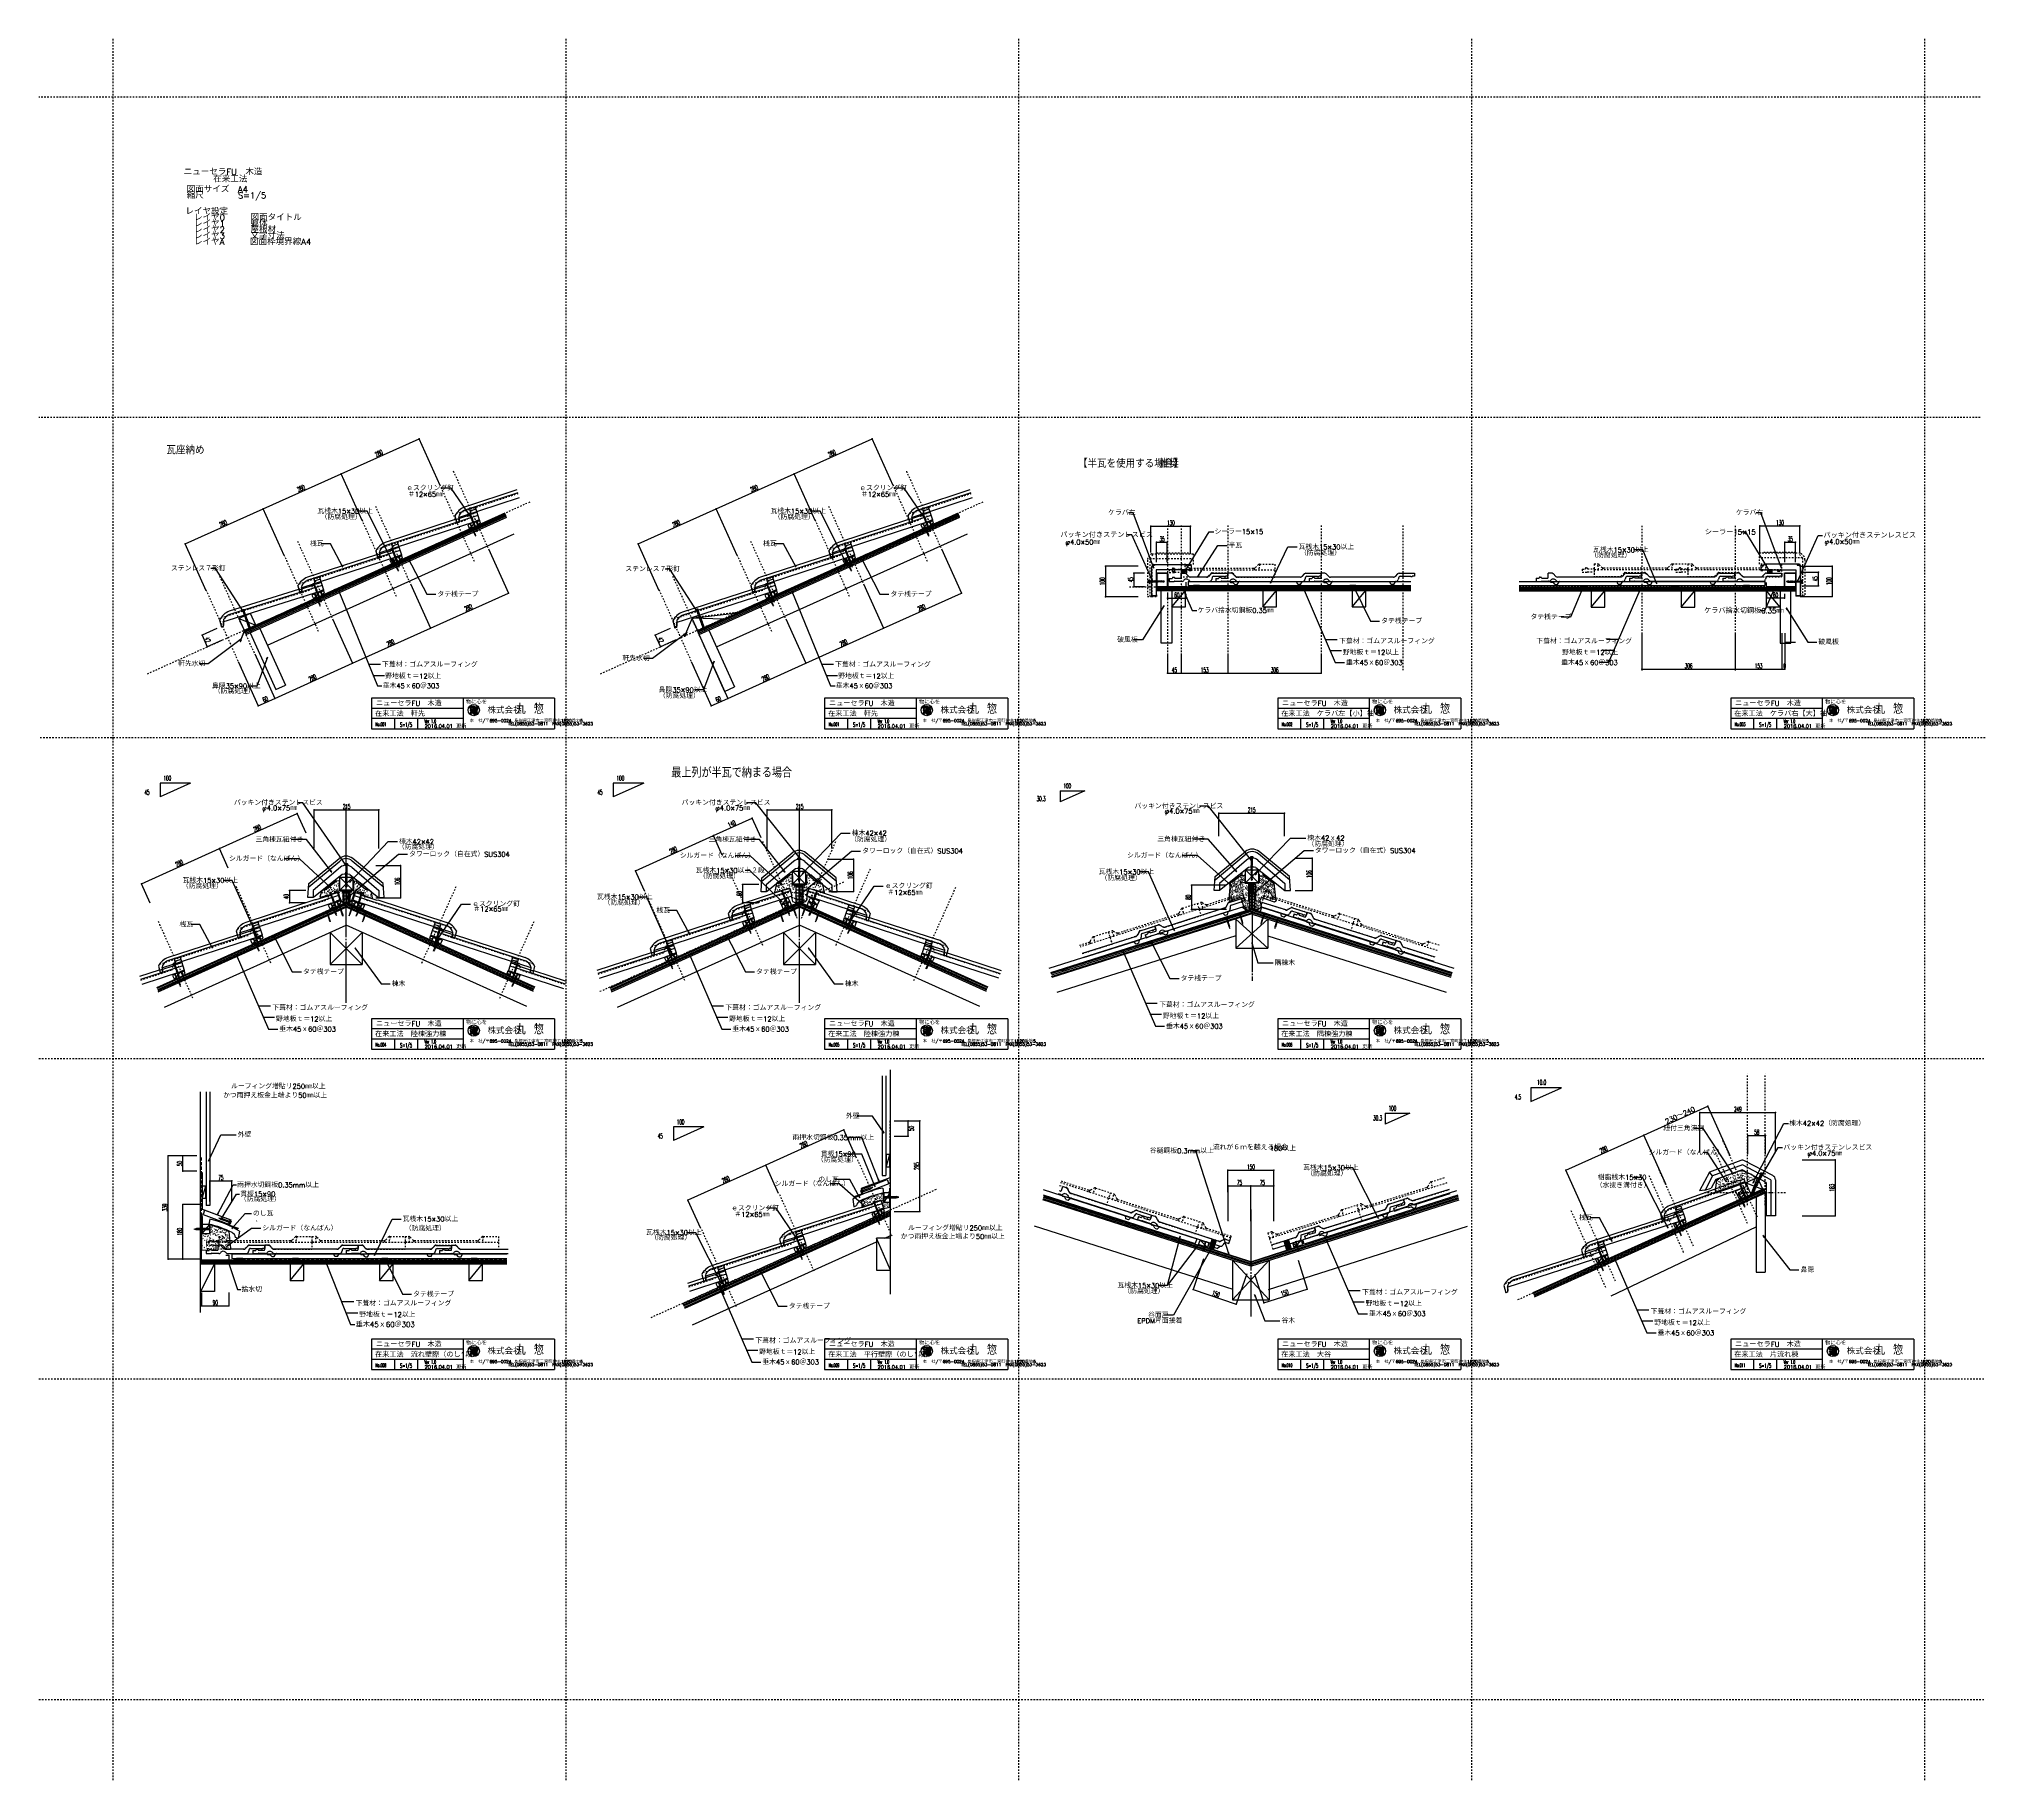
# Model space of a CAD drawing. Extents: x -1727 to 4652, y -2364 to 3340.
import ezdxf

# ---------------------------------------------------------------- set-up
doc = ezdxf.new("R2010")
doc.units = 0
doc.header["$LTSCALE"] = 5
for name, pattern in [('DASHDOT', [43, 40, -1, 1, -1]), ('DASHDOTX2', [63, 60, -1, 1, -1]), ('DASHED', [7, 6, -1]), ('DASHED2', [3, 2, -1]), ('DOT', [2, 1, -1])]:
    doc.linetypes.add(name, pattern=pattern)
for name, color, linetype in [('0-0', 7, 'CONTINUOUS'), ('0-1', 7, 'CONTINUOUS'), ('0-2', 7, 'CONTINUOUS'), ('0-3', 7, 'CONTINUOUS'), ('0-4', 7, 'CONTINUOUS'), ('0-A', 7, 'CONTINUOUS'), ('0-F', 7, 'CONTINUOUS')]:
    doc.layers.add(name, color=color, linetype=linetype)
doc.styles.get("Standard").update_dxf_attribs({"font": 'txt.shx', "bigfont": 'extfont.shx'})

# ---------------------------------------------------------------- blocks, each defined once
blk = doc.blocks.new('H1')
at = {"layer": '0-1', "color": 7, "linetype": 'CONTINUOUS'}
for p, q in [((2020.4481, 1593.2923), (2027.5192, 1600.3633)), ((2030.725, 1590.0864), (2020.4481, 1600.3633)), ((2024.3134, 1590.0864), (2034.5903, 1600.3633)), ((2035.4481, 1592.4344), (2027.5192, 1600.3633)), ((2035.4481, 1599.5055), (2034.5903, 1600.3633)), ((2023.654, 1590.0864), (2020.4481, 1593.2923)), ((2031.3844, 1590.0864), (2035.4481, 1594.1501))]:
    blk.add_line(p, q, dxfattribs=at)
blk = doc.blocks.new('H2')
at = {"layer": '0-1', "color": 7, "linetype": 'CONTINUOUS'}
for p, q in [((3939.0411, 1593.9342), (3946.1122, 1601.0053)), ((3949.318, 1590.7284), (3939.0411, 1601.0053)), ((3942.9063, 1590.7284), (3953.1833, 1601.0053)), ((3954.0411, 1593.0764), (3946.1122, 1601.0053)), ((3949.9774, 1590.7284), (3954.0411, 1594.7921)), ((3954.0411, 1600.1474), (3953.1833, 1601.0053)), ((3942.247, 1590.7284), (3939.0411, 1593.9342))]:
    blk.add_line(p, q, dxfattribs=at)
blk = doc.blocks.new('H3')
at = {"layer": '0-1', "color": 7, "linetype": 'CONTINUOUS'}
for p, q in [((2355.7075, -602.8763), (2371.3888, -602.8763)), ((2356.1017, -599.8763), (2370.4744, -599.8763)), ((2356.6219, -605.8763), (2372.3032, -605.8763)), ((2357.5363, -608.8763), (2373.2177, -608.8763)), ((2358.4508, -611.8763), (2374.1321, -611.8763)), ((2359.3652, -614.8763), (2375.0466, -614.8763)), ((2360.2796, -617.8763), (2375.961, -617.8763)), ((2361.1941, -620.8763), (2376.8754, -620.8763)), ((2362.1085, -623.8763), (2377.7899, -623.8763)), ((2363.023, -626.8763), (2367.9478, -626.8763)), ((2365.3588, -596.8763), (2369.5599, -596.8763))]:
    blk.add_line(p, q, dxfattribs=at)
blk = doc.blocks.new('H4')
at = {"layer": '0-1', "color": 7, "linetype": 'CONTINUOUS'}
for p, q in [((2109.2367, -621.0234), (2124.918, -621.0234)), ((2110.1511, -618.0234), (2125.8325, -618.0234)), ((2111.0655, -615.0234), (2126.7469, -615.0234)), ((2111.98, -612.0234), (2127.6613, -612.0234)), ((2112.8944, -609.0234), (2128.5758, -609.0234)), ((2113.247, -624.0234), (2124.0036, -624.0234)), ((2113.8089, -606.0234), (2129.4902, -606.0234)), ((2114.7233, -603.0234), (2130.4047, -603.0234)), ((2115.6377, -600.0234), (2131.3191, -600.0234)), ((2116.5522, -597.0234), (2130.8252, -597.0234)), ((2117.4666, -594.0234), (2121.3939, -594.0234))]:
    blk.add_line(p, q, dxfattribs=at)

msp = doc.modelspace()

# ---------------------------------------------------------------- linework, layer by layer
at = {"layer": '0-0', "color": 7, "linetype": 'CONTINUOUS'}
for p, q in [((-636.506, 1180.3427), (-636.506, 1080.3427)), ((-36.506, 1180.3427), (-636.506, 1180.3427)), ((-336.506, 1180.3427), (-336.506, 1080.3427)), ((-314.8072, 1148.3051), (-313.3294, 1154.1209)), ((-314.8072, 1148.3051), (-313.5114, 1147.0226)), ((-313.3294, 1154.1209), (-309.9856, 1154.1209)), ((-310.9695, 1149.2847), (-309.9856, 1154.1209)), ((-310.9695, 1149.2847), (-309.152, 1149.2847)), ((-309.152, 1154.1209), (-305.2908, 1154.1209)), ((-309.152, 1154.1209), (-309.152, 1149.2847)), ((-305.2908, 1149.2847), (-305.2908, 1154.1209)), ((-305.2908, 1149.2847), (-303.475, 1149.2847)), ((-303.9261, 1154.2594), (-304.6578, 1150.6628)), ((-304.6578, 1150.6628), (-301.5993, 1150.6628)), ((-301.5993, 1150.6628), (-304.1712, 1138.0206)), ((-303.9261, 1154.2594), (-299.6987, 1154.2594)), ((-303.475, 1149.2847), (-303.475, 1147.0226)), ((-298.5261, 1150.6628), (-301.098, 1138.0206)), ((-299.6987, 1154.2594), (-300.039, 1152.5869)), ((-300.039, 1152.5869), (-288.8883, 1152.5869)), ((-296.841, 1150.6628), (-299.4129, 1138.0206)), ((-298.5261, 1150.6628), (-296.841, 1150.6628)), ((-293.9946, 1150.6628), (-296.5665, 1138.0206)), ((-292.2937, 1150.6628), (-294.8656, 1138.0206)), ((-293.9946, 1150.6628), (-292.2937, 1150.6628)), ((-288.247, 1151.5032), (-290.9899, 1138.0206)), ((-36.506, 1180.3427), (-36.506, 1080.3427)), ((-36.506, 1180.3427), (-36.506, 1080.3427)), ((1448.494, 1180.3427), (848.494, 1180.3427)), ((848.494, 1180.3427), (848.494, 1080.3427)), ((1148.494, 1180.3427), (1148.494, 1080.3427)), ((1170.1928, 1148.3051), (1171.6706, 1154.1209)), ((1170.1928, 1148.3051), (1171.4886, 1147.0226)), ((1171.6706, 1154.1209), (1175.0144, 1154.1209)), ((1174.0305, 1149.2847), (1175.0144, 1154.1209)), ((1174.0305, 1149.2847), (1175.848, 1149.2847)), ((1175.848, 1154.1209), (1175.848, 1149.2847)), ((1175.848, 1154.1209), (1179.7092, 1154.1209)), ((1179.7092, 1149.2847), (1179.7092, 1154.1209)), ((1179.7092, 1149.2847), (1181.525, 1149.2847)), ((1181.0739, 1154.2594), (1180.3422, 1150.6628)), ((1180.3422, 1150.6628), (1183.4007, 1150.6628)), ((1183.4007, 1150.6628), (1180.8288, 1138.0206)), ((1181.0739, 1154.2594), (1185.3013, 1154.2594)), ((1181.525, 1149.2847), (1181.525, 1147.0226)), ((1186.4739, 1150.6628), (1183.902, 1138.0206)), ((1185.3013, 1154.2594), (1184.961, 1152.5869)), ((1184.961, 1152.5869), (1196.1117, 1152.5869)), ((1188.159, 1150.6628), (1185.5871, 1138.0206)), ((1186.4739, 1150.6628), (1188.159, 1150.6628)), ((1191.0054, 1150.6628), (1188.4335, 1138.0206)), ((1192.7063, 1150.6628), (1190.1344, 1138.0206)), ((1191.0054, 1150.6628), (1192.7063, 1150.6628)), ((1196.753, 1151.5032), (1194.0101, 1138.0206)), ((1448.494, 1180.3427), (1448.494, 1080.3427)), ((2333.494, 1180.3427), (2333.494, 1080.3427)), ((2933.494, 1180.3427), (2333.494, 1180.3427)), ((2633.494, 1180.3427), (2633.494, 1080.3427)), ((2655.1928, 1148.3051), (2656.6706, 1154.1209)), ((2655.1928, 1148.3051), (2656.4886, 1147.0226)), ((2656.6706, 1154.1209), (2660.0144, 1154.1209)), ((2659.0305, 1149.2847), (2660.0144, 1154.1209)), ((2659.0305, 1149.2847), (2660.848, 1149.2847)), ((2660.848, 1154.1209), (2664.7092, 1154.1209)), ((2660.848, 1154.1209), (2660.848, 1149.2847)), ((2664.7092, 1149.2847), (2664.7092, 1154.1209)), ((2664.7092, 1149.2847), (2666.525, 1149.2847)), ((2666.0739, 1154.2594), (2665.3422, 1150.6628)), ((2665.3422, 1150.6628), (2668.4007, 1150.6628)), ((2668.4007, 1150.6628), (2665.8288, 1138.0206)), ((2666.0739, 1154.2594), (2670.3013, 1154.2594)), ((2666.525, 1149.2847), (2666.525, 1147.0226)), ((2671.4739, 1150.6628), (2668.902, 1138.0206)), ((2670.3013, 1154.2594), (2669.961, 1152.5869)), ((2669.961, 1152.5869), (2681.1117, 1152.5869)), ((2673.159, 1150.6628), (2670.5871, 1138.0206)), ((2671.4739, 1150.6628), (2673.159, 1150.6628)), ((2676.0054, 1150.6628), (2673.4335, 1138.0206)), ((2677.7063, 1150.6628), (2675.1344, 1138.0206)), ((2676.0054, 1150.6628), (2677.7063, 1150.6628)), ((2681.753, 1151.5032), (2679.0101, 1138.0206)), ((2933.494, 1180.3427), (2933.494, 1080.3427)), ((3818.494, 1180.3427), (3818.494, 1080.3427)), ((4418.494, 1180.3427), (3818.494, 1180.3427)), ((4118.494, 1180.3427), (4118.494, 1080.3427)), ((4140.1928, 1148.3051), (4141.6706, 1154.1209)), ((4140.1928, 1148.3051), (4141.4886, 1147.0226)), ((4141.6706, 1154.1209), (4145.0144, 1154.1209)), ((4144.0305, 1149.2847), (4145.0144, 1154.1209)), ((4144.0305, 1149.2847), (4145.848, 1149.2847)), ((4145.848, 1154.1209), (4149.7092, 1154.1209)), ((4145.848, 1154.1209), (4145.848, 1149.2847)), ((4149.7092, 1149.2847), (4149.7092, 1154.1209)), ((4149.7092, 1149.2847), (4151.525, 1149.2847)), ((4151.0739, 1154.2594), (4150.3422, 1150.6628)), ((4150.3422, 1150.6628), (4153.4007, 1150.6628)), ((4153.4007, 1150.6628), (4150.8288, 1138.0206)), ((4151.0739, 1154.2594), (4155.3013, 1154.2594)), ((4151.525, 1149.2847), (4151.525, 1147.0226)), ((4156.4739, 1150.6628), (4153.902, 1138.0206)), ((4155.3013, 1154.2594), (4154.961, 1152.5869)), ((4154.961, 1152.5869), (4166.1117, 1152.5869)), ((4158.159, 1150.6628), (4155.5871, 1138.0206)), ((4156.4739, 1150.6628), (4158.159, 1150.6628)), ((4161.0054, 1150.6628), (4158.4335, 1138.0206)), ((4162.7063, 1150.6628), (4160.1344, 1138.0206)), ((4161.0054, 1150.6628), (4162.7063, 1150.6628)), ((4166.753, 1151.5032), (4164.0101, 1138.0206)), ((4418.494, 1180.3427), (4418.494, 1080.3427)), ((-336.506, 1147.0093), (-636.506, 1147.0093)), ((-336.506, 1113.676), (-636.506, 1113.676)), ((-561.506, 1113.676), (-561.506, 1080.3427)), ((-486.506, 1113.676), (-486.506, 1080.3427)), ((-313.8585, 1142.0613), (-309.152, 1143.263)), ((-313.8585, 1142.0613), (-313.8585, 1139.8755)), ((-313.8585, 1139.8755), (-309.152, 1141.0772)), ((-313.5114, 1147.0226), (-309.152, 1147.0226)), ((-311.5392, 1136.5179), (-313.3735, 1128.7787)), ((-308.9636, 1128.7787), (-313.3735, 1128.7787)), ((-311.5392, 1136.5179), (-307.1293, 1136.5179)), ((-309.386, 1137.6186), (-305.2908, 1137.6186)), ((-309.152, 1147.0226), (-309.152, 1143.263)), ((-309.152, 1141.0772), (-309.152, 1137.5406)), ((-307.1293, 1136.5179), (-308.9636, 1128.7787)), ((-305.5976, 1136.5179), (-301.4996, 1136.5179)), ((-305.5976, 1136.5179), (-303.6853, 1129.8227)), ((-305.2908, 1147.0226), (-303.475, 1147.0226)), ((-305.2908, 1144.2488), (-305.2908, 1147.0226)), ((-305.2908, 1144.2488), (-303.7076, 1144.6531)), ((-305.2908, 1142.063), (-304.0316, 1142.3845)), ((-305.2908, 1137.6186), (-305.2908, 1142.063)), ((-304.1712, 1138.0206), (-301.098, 1138.0206)), ((-303.7076, 1144.6531), (-304.0316, 1142.3845)), ((-301.4996, 1136.5179), (-300.0227, 1131.8024)), ((-301.034, 1128.5987), (-288.6724, 1128.5987)), ((-300.0227, 1131.8024), (-289.0108, 1131.8024)), ((-299.9355, 1136.5179), (-296.3489, 1136.5179)), ((-299.9355, 1136.5179), (-298.6729, 1132.4863)), ((-299.4129, 1138.0206), (-296.5665, 1138.0206)), ((-298.6729, 1132.4863), (-295.0862, 1132.4863)), ((-296.3489, 1136.5179), (-295.0862, 1132.4863)), ((-294.8656, 1138.0206), (-290.9899, 1138.0206)), ((-294.5653, 1136.5179), (-291.1186, 1136.5179)), ((-294.5653, 1136.5179), (-293.3026, 1132.4863)), ((-293.3026, 1132.4863), (-289.8559, 1132.4863)), ((-291.1186, 1136.5179), (-289.8559, 1132.4863)), ((-289.0108, 1131.8024), (-288.6724, 1128.5987)), ((1148.494, 1147.0093), (848.494, 1147.0093)), ((1148.494, 1113.676), (848.494, 1113.676)), ((923.494, 1113.676), (923.494, 1080.3427)), ((998.494, 1113.676), (998.494, 1080.3427)), ((1171.1415, 1142.0613), (1175.848, 1143.263)), ((1171.1415, 1142.0613), (1171.1415, 1139.8755)), ((1171.1415, 1139.8755), (1175.848, 1141.0772)), ((1171.4886, 1147.0226), (1175.848, 1147.0226)), ((1173.4608, 1136.5179), (1171.6265, 1128.7787)), ((1176.0364, 1128.7787), (1171.6265, 1128.7787)), ((1173.4608, 1136.5179), (1177.8707, 1136.5179)), ((1175.614, 1137.6186), (1179.7092, 1137.6186)), ((1175.848, 1147.0226), (1175.848, 1143.263)), ((1175.848, 1141.0772), (1175.848, 1137.5406)), ((1177.8707, 1136.5179), (1176.0364, 1128.7787)), ((1179.4024, 1136.5179), (1181.3147, 1129.8227)), ((1179.4024, 1136.5179), (1183.5004, 1136.5179)), ((1179.7092, 1144.2488), (1179.7092, 1147.0226)), ((1179.7092, 1147.0226), (1181.525, 1147.0226)), ((1179.7092, 1144.2488), (1181.2924, 1144.6531)), ((1179.7092, 1142.063), (1180.9684, 1142.3845)), ((1179.7092, 1137.6186), (1179.7092, 1142.063)), ((1180.8288, 1138.0206), (1183.902, 1138.0206)), ((1181.2924, 1144.6531), (1180.9684, 1142.3845)), ((1183.5004, 1136.5179), (1184.9773, 1131.8024)), ((1183.966, 1128.5987), (1196.3276, 1128.5987)), ((1184.9773, 1131.8024), (1195.9892, 1131.8024)), ((1185.0645, 1136.5179), (1186.3271, 1132.4863)), ((1185.0645, 1136.5179), (1188.6511, 1136.5179)), ((1185.5871, 1138.0206), (1188.4335, 1138.0206)), ((1186.3271, 1132.4863), (1189.9138, 1132.4863)), ((1188.6511, 1136.5179), (1189.9138, 1132.4863)), ((1190.1344, 1138.0206), (1194.0101, 1138.0206)), ((1190.4347, 1136.5179), (1191.6974, 1132.4863)), ((1190.4347, 1136.5179), (1193.8814, 1136.5179)), ((1191.6974, 1132.4863), (1195.1441, 1132.4863)), ((1193.8814, 1136.5179), (1195.1441, 1132.4863)), ((1195.9892, 1131.8024), (1196.3276, 1128.5987)), ((2633.494, 1147.0093), (2333.494, 1147.0093)), ((2633.494, 1113.676), (2333.494, 1113.676)), ((2408.494, 1113.676), (2408.494, 1080.3427)), ((2483.494, 1113.676), (2483.494, 1080.3427)), ((2656.1415, 1142.0613), (2660.848, 1143.263)), ((2656.1415, 1142.0613), (2656.1415, 1139.8755)), ((2656.1415, 1139.8755), (2660.848, 1141.0772)), ((2656.4886, 1147.0226), (2660.848, 1147.0226)), ((2658.4608, 1136.5179), (2656.6265, 1128.7787)), ((2661.0364, 1128.7787), (2656.6265, 1128.7787)), ((2658.4608, 1136.5179), (2662.8707, 1136.5179)), ((2660.614, 1137.6186), (2664.7092, 1137.6186)), ((2660.848, 1147.0226), (2660.848, 1143.263)), ((2660.848, 1141.0772), (2660.848, 1137.5406)), ((2662.8707, 1136.5179), (2661.0364, 1128.7787)), ((2664.4024, 1136.5179), (2668.5004, 1136.5179)), ((2664.4024, 1136.5179), (2666.3147, 1129.8227)), ((2664.7092, 1147.0226), (2666.525, 1147.0226)), ((2664.7092, 1144.2488), (2664.7092, 1147.0226)), ((2664.7092, 1144.2488), (2666.2924, 1144.6531)), ((2664.7092, 1142.063), (2665.9684, 1142.3845)), ((2664.7092, 1137.6186), (2664.7092, 1142.063)), ((2665.8288, 1138.0206), (2668.902, 1138.0206)), ((2666.2924, 1144.6531), (2665.9684, 1142.3845)), ((2668.5004, 1136.5179), (2669.9773, 1131.8024)), ((2668.966, 1128.5987), (2681.3276, 1128.5987)), ((2669.9773, 1131.8024), (2680.9892, 1131.8024)), ((2670.0645, 1136.5179), (2673.6511, 1136.5179)), ((2670.0645, 1136.5179), (2671.3271, 1132.4863)), ((2670.5871, 1138.0206), (2673.4335, 1138.0206)), ((2671.3271, 1132.4863), (2674.9138, 1132.4863)), ((2673.6511, 1136.5179), (2674.9138, 1132.4863)), ((2675.1344, 1138.0206), (2679.0101, 1138.0206)), ((2675.4347, 1136.5179), (2678.8814, 1136.5179)), ((2675.4347, 1136.5179), (2676.6974, 1132.4863)), ((2676.6974, 1132.4863), (2680.1441, 1132.4863)), ((2678.8814, 1136.5179), (2680.1441, 1132.4863)), ((2680.9892, 1131.8024), (2681.3276, 1128.5987)), ((4118.494, 1147.0093), (3818.494, 1147.0093)), ((4118.494, 1113.676), (3818.494, 1113.676)), ((3893.494, 1113.676), (3893.494, 1080.3427)), ((3968.494, 1113.676), (3968.494, 1080.3427)), ((4141.1415, 1142.0613), (4145.848, 1143.263)), ((4141.1415, 1142.0613), (4141.1415, 1139.8755)), ((4141.1415, 1139.8755), (4145.848, 1141.0772)), ((4141.4886, 1147.0226), (4145.848, 1147.0226)), ((4143.4608, 1136.5179), (4141.6265, 1128.7787)), ((4146.0364, 1128.7787), (4141.6265, 1128.7787)), ((4143.4608, 1136.5179), (4147.8707, 1136.5179)), ((4145.614, 1137.6186), (4149.7092, 1137.6186)), ((4145.848, 1147.0226), (4145.848, 1143.263)), ((4145.848, 1141.0772), (4145.848, 1137.5406)), ((4147.8707, 1136.5179), (4146.0364, 1128.7787)), ((4149.4024, 1136.5179), (4153.5004, 1136.5179)), ((4149.4024, 1136.5179), (4151.3147, 1129.8227)), ((4149.7092, 1147.0226), (4151.525, 1147.0226)), ((4149.7092, 1144.2488), (4149.7092, 1147.0226)), ((4149.7092, 1144.2488), (4151.2924, 1144.6531)), ((4149.7092, 1142.063), (4150.9684, 1142.3845)), ((4149.7092, 1137.6186), (4149.7092, 1142.063)), ((4150.8288, 1138.0206), (4153.902, 1138.0206)), ((4151.2924, 1144.6531), (4150.9684, 1142.3845)), ((4153.5004, 1136.5179), (4154.9773, 1131.8024)), ((4153.966, 1128.5987), (4166.3276, 1128.5987)), ((4154.9773, 1131.8024), (4165.9892, 1131.8024)), ((4155.0645, 1136.5179), (4158.6511, 1136.5179)), ((4155.0645, 1136.5179), (4156.3271, 1132.4863)), ((4155.5871, 1138.0206), (4158.4335, 1138.0206)), ((4156.3271, 1132.4863), (4159.9138, 1132.4863)), ((4158.6511, 1136.5179), (4159.9138, 1132.4863)), ((4160.1344, 1138.0206), (4164.0101, 1138.0206)), ((4160.4347, 1136.5179), (4163.8814, 1136.5179)), ((4160.4347, 1136.5179), (4161.6974, 1132.4863)), ((4161.6974, 1132.4863), (4165.1441, 1132.4863)), ((4163.8814, 1136.5179), (4165.1441, 1132.4863)), ((4165.9892, 1131.8024), (4166.3276, 1128.5987)), ((-636.506, 1080.3427), (-36.506, 1080.3427)), ((848.494, 1080.3427), (1448.494, 1080.3427)), ((2333.494, 1080.3427), (2933.494, 1080.3427)), ((3818.494, 1080.3427), (4418.494, 1080.3427)), ((-636.506, 130.3427), (-636.506, 30.3427)), ((-36.506, 130.3427), (-636.506, 130.3427)), ((-336.506, 130.3427), (-336.506, 30.3427)), ((-36.506, 130.3427), (-36.506, 30.3427)), ((1448.494, 130.3427), (848.494, 130.3427)), ((848.494, 130.3427), (848.494, 30.3427)), ((1148.494, 130.3427), (1148.494, 30.3427)), ((1448.494, 130.3427), (1448.494, 30.3427)), ((2933.494, 130.3427), (2333.494, 130.3427)), ((2333.494, 130.3427), (2333.494, 30.3427)), ((2633.494, 130.3427), (2633.494, 30.3427)), ((2933.494, 130.3427), (2933.494, 30.3427)), ((-336.506, 97.0093), (-636.506, 97.0093)), ((-314.8072, 98.3051), (-313.3294, 104.1209)), ((-314.8072, 98.3051), (-313.5114, 97.0226)), ((-313.8585, 92.0613), (-309.152, 93.263)), ((-313.8585, 92.0613), (-313.8585, 89.8755)), ((-313.8585, 89.8755), (-309.152, 91.0772)), ((-313.5114, 97.0226), (-309.152, 97.0226)), ((-311.5392, 86.5179), (-313.3735, 78.7787)), ((-308.9636, 78.7787), (-313.3735, 78.7787)), ((-313.3294, 104.1209), (-309.9856, 104.1209)), ((-311.5392, 86.5179), (-307.1293, 86.5179)), ((-310.9695, 99.2847), (-309.9856, 104.1209)), ((-310.9695, 99.2847), (-309.152, 99.2847)), ((-309.386, 87.6186), (-305.2908, 87.6186)), ((-309.152, 104.1209), (-305.2908, 104.1209)), ((-309.152, 104.1209), (-309.152, 99.2847)), ((-309.152, 97.0226), (-309.152, 93.263)), ((-309.152, 91.0772), (-309.152, 87.5406)), ((-307.1293, 86.5179), (-308.9636, 78.7787)), ((-305.5976, 86.5179), (-301.4996, 86.5179)), ((-305.5976, 86.5179), (-303.6853, 79.8227)), ((-305.2908, 99.2847), (-305.2908, 104.1209)), ((-305.2908, 99.2847), (-303.475, 99.2847)), ((-305.2908, 97.0226), (-303.475, 97.0226)), ((-305.2908, 94.2488), (-305.2908, 97.0226)), ((-305.2908, 94.2488), (-303.7076, 94.6531)), ((-305.2908, 92.063), (-304.0316, 92.3845)), ((-305.2908, 87.6186), (-305.2908, 92.063)), ((-303.9261, 104.2594), (-304.6578, 100.6628)), ((-304.6578, 100.6628), (-301.5993, 100.6628)), ((-301.5993, 100.6628), (-304.1712, 88.0206)), ((-304.1712, 88.0206), (-301.098, 88.0206)), ((-303.7076, 94.6531), (-304.0316, 92.3845)), ((-303.9261, 104.2594), (-299.6987, 104.2594)), ((-303.475, 99.2847), (-303.475, 97.0226)), ((-301.4996, 86.5179), (-300.0227, 81.8024)), ((-298.5261, 100.6628), (-301.098, 88.0206)), ((-301.034, 78.5987), (-288.6724, 78.5987)), ((-299.6987, 104.2594), (-300.039, 102.5869)), ((-300.039, 102.5869), (-288.8883, 102.5869)), ((-300.0227, 81.8024), (-289.0108, 81.8024)), ((-299.9355, 86.5179), (-296.3489, 86.5179)), ((-299.9355, 86.5179), (-298.6729, 82.4863)), ((-296.841, 100.6628), (-299.4129, 88.0206)), ((-299.4129, 88.0206), (-296.5665, 88.0206)), ((-298.6729, 82.4863), (-295.0862, 82.4863)), ((-298.5261, 100.6628), (-296.841, 100.6628)), ((-293.9946, 100.6628), (-296.5665, 88.0206)), ((-296.3489, 86.5179), (-295.0862, 82.4863)), ((-292.2937, 100.6628), (-294.8656, 88.0206)), ((-294.8656, 88.0206), (-290.9899, 88.0206)), ((-294.5653, 86.5179), (-291.1186, 86.5179)), ((-294.5653, 86.5179), (-293.3026, 82.4863)), ((-293.9946, 100.6628), (-292.2937, 100.6628)), ((-293.3026, 82.4863), (-289.8559, 82.4863)), ((-291.1186, 86.5179), (-289.8559, 82.4863)), ((-288.247, 101.5032), (-290.9899, 88.0206)), ((-289.0108, 81.8024), (-288.6724, 78.5987)), ((1148.494, 97.0093), (848.494, 97.0093)), ((1170.1928, 98.3051), (1171.6706, 104.1209)), ((1170.1928, 98.3051), (1171.4886, 97.0226)), ((1171.1415, 92.0613), (1175.848, 93.263)), ((1171.1415, 92.0613), (1171.1415, 89.8755)), ((1171.1415, 89.8755), (1175.848, 91.0772)), ((1171.4886, 97.0226), (1175.848, 97.0226)), ((1173.4608, 86.5179), (1171.6265, 78.7787)), ((1176.0364, 78.7787), (1171.6265, 78.7787)), ((1171.6706, 104.1209), (1175.0144, 104.1209)), ((1173.4608, 86.5179), (1177.8707, 86.5179)), ((1174.0305, 99.2847), (1175.0144, 104.1209)), ((1174.0305, 99.2847), (1175.848, 99.2847)), ((1175.614, 87.6186), (1179.7092, 87.6186)), ((1175.848, 104.1209), (1175.848, 99.2847)), ((1175.848, 104.1209), (1179.7092, 104.1209)), ((1175.848, 97.0226), (1175.848, 93.263)), ((1175.848, 91.0772), (1175.848, 87.5406)), ((1177.8707, 86.5179), (1176.0364, 78.7787)), ((1179.4024, 86.5179), (1181.3147, 79.8227)), ((1179.4024, 86.5179), (1183.5004, 86.5179)), ((1179.7092, 99.2847), (1179.7092, 104.1209)), ((1179.7092, 99.2847), (1181.525, 99.2847)), ((1179.7092, 94.2488), (1179.7092, 97.0226)), ((1179.7092, 97.0226), (1181.525, 97.0226)), ((1179.7092, 94.2488), (1181.2924, 94.6531)), ((1179.7092, 92.063), (1180.9684, 92.3845)), ((1179.7092, 87.6186), (1179.7092, 92.063)), ((1181.0739, 104.2594), (1180.3422, 100.6628)), ((1180.3422, 100.6628), (1183.4007, 100.6628)), ((1183.4007, 100.6628), (1180.8288, 88.0206)), ((1180.8288, 88.0206), (1183.902, 88.0206)), ((1181.2924, 94.6531), (1180.9684, 92.3845)), ((1181.0739, 104.2594), (1185.3013, 104.2594)), ((1181.525, 99.2847), (1181.525, 97.0226)), ((1183.5004, 86.5179), (1184.9773, 81.8024)), ((1186.4739, 100.6628), (1183.902, 88.0206)), ((1183.966, 78.5987), (1196.3276, 78.5987)), ((1185.3013, 104.2594), (1184.961, 102.5869)), ((1184.961, 102.5869), (1196.1117, 102.5869)), ((1184.9773, 81.8024), (1195.9892, 81.8024)), ((1185.0645, 86.5179), (1186.3271, 82.4863)), ((1185.0645, 86.5179), (1188.6511, 86.5179)), ((1188.159, 100.6628), (1185.5871, 88.0206)), ((1185.5871, 88.0206), (1188.4335, 88.0206)), ((1186.3271, 82.4863), (1189.9138, 82.4863)), ((1186.4739, 100.6628), (1188.159, 100.6628)), ((1191.0054, 100.6628), (1188.4335, 88.0206)), ((1188.6511, 86.5179), (1189.9138, 82.4863)), ((1192.7063, 100.6628), (1190.1344, 88.0206)), ((1190.1344, 88.0206), (1194.0101, 88.0206)), ((1190.4347, 86.5179), (1191.6974, 82.4863)), ((1190.4347, 86.5179), (1193.8814, 86.5179)), ((1191.0054, 100.6628), (1192.7063, 100.6628)), ((1191.6974, 82.4863), (1195.1441, 82.4863)), ((1193.8814, 86.5179), (1195.1441, 82.4863)), ((1196.753, 101.5032), (1194.0101, 88.0206)), ((1195.9892, 81.8024), (1196.3276, 78.5987)), ((2633.494, 97.0093), (2333.494, 97.0093)), ((2655.1928, 98.3051), (2656.6706, 104.1209)), ((2655.1928, 98.3051), (2656.4886, 97.0226)), ((2656.1415, 92.0613), (2660.848, 93.263)), ((2656.1415, 92.0613), (2656.1415, 89.8755)), ((2656.1415, 89.8755), (2660.848, 91.0772)), ((2656.4886, 97.0226), (2660.848, 97.0226)), ((2658.4608, 86.5179), (2656.6265, 78.7787)), ((2661.0364, 78.7787), (2656.6265, 78.7787)), ((2656.6706, 104.1209), (2660.0144, 104.1209)), ((2658.4608, 86.5179), (2662.8707, 86.5179)), ((2659.0305, 99.2847), (2660.0144, 104.1209)), ((2659.0305, 99.2847), (2660.848, 99.2847)), ((2660.614, 87.6186), (2664.7092, 87.6186)), ((2660.848, 104.1209), (2660.848, 99.2847)), ((2660.848, 104.1209), (2664.7092, 104.1209)), ((2660.848, 97.0226), (2660.848, 93.263)), ((2660.848, 91.0772), (2660.848, 87.5406)), ((2662.8707, 86.5179), (2661.0364, 78.7787)), ((2664.4024, 86.5179), (2666.3147, 79.8227)), ((2664.4024, 86.5179), (2668.5004, 86.5179)), ((2664.7092, 99.2847), (2664.7092, 104.1209)), ((2664.7092, 99.2847), (2666.525, 99.2847)), ((2664.7092, 94.2488), (2664.7092, 97.0226)), ((2664.7092, 97.0226), (2666.525, 97.0226)), ((2664.7092, 94.2488), (2666.2924, 94.6531)), ((2664.7092, 92.063), (2665.9684, 92.3845)), ((2664.7092, 87.6186), (2664.7092, 92.063)), ((2666.0739, 104.2594), (2665.3422, 100.6628)), ((2665.3422, 100.6628), (2668.4007, 100.6628)), ((2668.4007, 100.6628), (2665.8288, 88.0206)), ((2665.8288, 88.0206), (2668.902, 88.0206)), ((2666.2924, 94.6531), (2665.9684, 92.3845)), ((2666.0739, 104.2594), (2670.3013, 104.2594)), ((2666.525, 99.2847), (2666.525, 97.0226)), ((2668.5004, 86.5179), (2669.9773, 81.8024)), ((2671.4739, 100.6628), (2668.902, 88.0206)), ((2668.966, 78.5987), (2681.3276, 78.5987)), ((2670.3013, 104.2594), (2669.961, 102.5869)), ((2669.961, 102.5869), (2681.1117, 102.5869)), ((2669.9773, 81.8024), (2680.9892, 81.8024)), ((2670.0645, 86.5179), (2671.3271, 82.4863)), ((2670.0645, 86.5179), (2673.6511, 86.5179)), ((2673.159, 100.6628), (2670.5871, 88.0206)), ((2670.5871, 88.0206), (2673.4335, 88.0206)), ((2671.3271, 82.4863), (2674.9138, 82.4863)), ((2671.4739, 100.6628), (2673.159, 100.6628)), ((2676.0054, 100.6628), (2673.4335, 88.0206)), ((2673.6511, 86.5179), (2674.9138, 82.4863)), ((2677.7063, 100.6628), (2675.1344, 88.0206)), ((2675.1344, 88.0206), (2679.0101, 88.0206)), ((2675.4347, 86.5179), (2676.6974, 82.4863)), ((2675.4347, 86.5179), (2678.8814, 86.5179)), ((2676.0054, 100.6628), (2677.7063, 100.6628)), ((2676.6974, 82.4863), (2680.1441, 82.4863)), ((2678.8814, 86.5179), (2680.1441, 82.4863)), ((2681.753, 101.5032), (2679.0101, 88.0206)), ((2680.9892, 81.8024), (2681.3276, 78.5987)), ((-336.506, 63.676), (-636.506, 63.676)), ((-636.506, 30.3427), (-36.506, 30.3427)), ((-561.506, 63.676), (-561.506, 30.3427)), ((-486.506, 63.676), (-486.506, 30.3427)), ((1148.494, 63.676), (848.494, 63.676)), ((848.494, 30.3427), (1448.494, 30.3427)), ((923.494, 63.676), (923.494, 30.3427)), ((998.494, 63.676), (998.494, 30.3427)), ((2633.494, 63.676), (2333.494, 63.676)), ((2333.494, 30.3427), (2933.494, 30.3427)), ((2408.494, 63.676), (2408.494, 30.3427)), ((2483.494, 63.676), (2483.494, 30.3427)), ((-36.506, -919.6573), (-636.506, -919.6573)), ((-636.506, -919.6573), (-636.506, -1019.6573)), ((-336.506, -952.9907), (-636.506, -952.9907)), ((-336.506, -919.6573), (-336.506, -1019.6573)), ((-314.8072, -951.6949), (-313.3294, -945.8791)), ((-314.8072, -951.6949), (-313.5114, -952.9774)), ((-313.8585, -957.9387), (-309.152, -956.737)), ((-313.5114, -952.9774), (-309.152, -952.9774)), ((-313.3294, -945.8791), (-309.9856, -945.8791)), ((-310.9695, -950.7153), (-309.9856, -945.8791)), ((-310.9695, -950.7153), (-309.152, -950.7153)), ((-309.152, -945.8791), (-309.152, -950.7153)), ((-309.152, -945.8791), (-305.2908, -945.8791)), ((-309.152, -952.9774), (-309.152, -956.737)), ((-305.2908, -950.7153), (-305.2908, -945.8791)), ((-305.2908, -950.7153), (-303.475, -950.7153)), ((-305.2908, -955.7512), (-305.2908, -952.9774)), ((-305.2908, -952.9774), (-303.475, -952.9774)), ((-305.2908, -955.7512), (-303.7076, -955.3469)), ((-303.9261, -945.7406), (-304.6578, -949.3372)), ((-304.6578, -949.3372), (-301.5993, -949.3372)), ((-301.5993, -949.3372), (-304.1712, -961.9794)), ((-303.7076, -955.3469), (-304.0316, -957.6155)), ((-303.9261, -945.7406), (-299.6987, -945.7406)), ((-303.475, -950.7153), (-303.475, -952.9774)), ((-298.5261, -949.3372), (-301.098, -961.9794)), ((-299.6987, -945.7406), (-300.039, -947.4131)), ((-300.039, -947.4131), (-288.8883, -947.4131)), ((-296.841, -949.3372), (-299.4129, -961.9794)), ((-298.5261, -949.3372), (-296.841, -949.3372)), ((-293.9946, -949.3372), (-296.5665, -961.9794)), ((-292.2937, -949.3372), (-294.8656, -961.9794)), ((-293.9946, -949.3372), (-292.2937, -949.3372)), ((-288.247, -948.4968), (-290.9899, -961.9794)), ((-36.506, -919.6573), (-36.506, -1019.6573)), ((1448.494, -919.6573), (848.494, -919.6573)), ((848.494, -919.6573), (848.494, -1019.6573)), ((1148.494, -952.9907), (848.494, -952.9907)), ((1148.494, -919.6573), (1148.494, -1019.6573)), ((1170.1928, -951.6949), (1171.6706, -945.8791)), ((1170.1928, -951.6949), (1171.4886, -952.9774)), ((1171.1415, -957.9387), (1175.848, -956.737)), ((1171.4886, -952.9774), (1175.848, -952.9774)), ((1171.6706, -945.8791), (1175.0144, -945.8791)), ((1174.0305, -950.7153), (1175.0144, -945.8791)), ((1174.0305, -950.7153), (1175.848, -950.7153)), ((1175.848, -945.8791), (1175.848, -950.7153)), ((1175.848, -945.8791), (1179.7092, -945.8791)), ((1175.848, -952.9774), (1175.848, -956.737)), ((1179.7092, -950.7153), (1179.7092, -945.8791)), ((1179.7092, -950.7153), (1181.525, -950.7153)), ((1179.7092, -955.7512), (1179.7092, -952.9774)), ((1179.7092, -952.9774), (1181.525, -952.9774)), ((1179.7092, -955.7512), (1181.2924, -955.3469)), ((1181.0739, -945.7406), (1180.3422, -949.3372)), ((1180.3422, -949.3372), (1183.4007, -949.3372)), ((1183.4007, -949.3372), (1180.8288, -961.9794)), ((1181.2924, -955.3469), (1180.9684, -957.6155)), ((1181.0739, -945.7406), (1185.3013, -945.7406)), ((1181.525, -950.7153), (1181.525, -952.9774)), ((1186.4739, -949.3372), (1183.902, -961.9794)), ((1185.3013, -945.7406), (1184.961, -947.4131)), ((1184.961, -947.4131), (1196.1117, -947.4131)), ((1188.159, -949.3372), (1185.5871, -961.9794)), ((1186.4739, -949.3372), (1188.159, -949.3372)), ((1191.0054, -949.3372), (1188.4335, -961.9794)), ((1192.7063, -949.3372), (1190.1344, -961.9794)), ((1191.0054, -949.3372), (1192.7063, -949.3372)), ((1196.753, -948.4968), (1194.0101, -961.9794)), ((1448.494, -919.6573), (1448.494, -1019.6573)), ((2933.494, -919.6573), (2333.494, -919.6573)), ((2333.494, -919.6573), (2333.494, -1019.6573)), ((2633.494, -952.9907), (2333.494, -952.9907)), ((2633.494, -919.6573), (2633.494, -1019.6573)), ((2655.1928, -951.6949), (2656.6706, -945.8791)), ((2655.1928, -951.6949), (2656.4886, -952.9774)), ((2656.1415, -957.9387), (2660.848, -956.737)), ((2656.4886, -952.9774), (2660.848, -952.9774)), ((2656.6706, -945.8791), (2660.0144, -945.8791)), ((2659.0305, -950.7153), (2660.0144, -945.8791)), ((2659.0305, -950.7153), (2660.848, -950.7153)), ((2660.848, -945.8791), (2660.848, -950.7153)), ((2660.848, -945.8791), (2664.7092, -945.8791)), ((2660.848, -952.9774), (2660.848, -956.737)), ((2664.7092, -950.7153), (2664.7092, -945.8791)), ((2664.7092, -950.7153), (2666.525, -950.7153)), ((2664.7092, -955.7512), (2664.7092, -952.9774)), ((2664.7092, -952.9774), (2666.525, -952.9774)), ((2664.7092, -955.7512), (2666.2924, -955.3469)), ((2666.0739, -945.7406), (2665.3422, -949.3372)), ((2665.3422, -949.3372), (2668.4007, -949.3372)), ((2668.4007, -949.3372), (2665.8288, -961.9794)), ((2666.2924, -955.3469), (2665.9684, -957.6155)), ((2666.0739, -945.7406), (2670.3013, -945.7406)), ((2666.525, -950.7153), (2666.525, -952.9774)), ((2671.4739, -949.3372), (2668.902, -961.9794)), ((2670.3013, -945.7406), (2669.961, -947.4131)), ((2669.961, -947.4131), (2681.1117, -947.4131)), ((2673.159, -949.3372), (2670.5871, -961.9794)), ((2671.4739, -949.3372), (2673.159, -949.3372)), ((2676.0054, -949.3372), (2673.4335, -961.9794)), ((2677.7063, -949.3372), (2675.1344, -961.9794)), ((2676.0054, -949.3372), (2677.7063, -949.3372)), ((2681.753, -948.4968), (2679.0101, -961.9794)), ((2933.494, -919.6573), (2933.494, -1019.6573)), ((4418.494, -919.6573), (3818.494, -919.6573)), ((3818.494, -919.6573), (3818.494, -1019.6573)), ((4118.494, -952.9907), (3818.494, -952.9907)), ((4118.494, -919.6573), (4118.494, -1019.6573)), ((4140.1928, -951.6949), (4141.6706, -945.8791)), ((4140.1928, -951.6949), (4141.4886, -952.9774)), ((4141.1415, -957.9387), (4145.848, -956.737)), ((4141.4886, -952.9774), (4145.848, -952.9774)), ((4141.6706, -945.8791), (4145.0144, -945.8791)), ((4144.0305, -950.7153), (4145.0144, -945.8791)), ((4144.0305, -950.7153), (4145.848, -950.7153)), ((4145.848, -945.8791), (4149.7092, -945.8791)), ((4145.848, -945.8791), (4145.848, -950.7153)), ((4145.848, -952.9774), (4145.848, -956.737)), ((4149.7092, -950.7153), (4149.7092, -945.8791)), ((4149.7092, -950.7153), (4151.525, -950.7153)), ((4149.7092, -952.9774), (4151.525, -952.9774)), ((4149.7092, -955.7512), (4149.7092, -952.9774)), ((4149.7092, -955.7512), (4151.2924, -955.3469)), ((4151.0739, -945.7406), (4150.3422, -949.3372)), ((4150.3422, -949.3372), (4153.4007, -949.3372)), ((4153.4007, -949.3372), (4150.8288, -961.9794)), ((4151.2924, -955.3469), (4150.9684, -957.6155)), ((4151.0739, -945.7406), (4155.3013, -945.7406)), ((4151.525, -950.7153), (4151.525, -952.9774)), ((4156.4739, -949.3372), (4153.902, -961.9794)), ((4155.3013, -945.7406), (4154.961, -947.4131)), ((4154.961, -947.4131), (4166.1117, -947.4131)), ((4158.159, -949.3372), (4155.5871, -961.9794)), ((4156.4739, -949.3372), (4158.159, -949.3372)), ((4161.0054, -949.3372), (4158.4335, -961.9794)), ((4162.7063, -949.3372), (4160.1344, -961.9794)), ((4161.0054, -949.3372), (4162.7063, -949.3372)), ((4166.753, -948.4968), (4164.0101, -961.9794)), ((4418.494, -919.6573), (4418.494, -1019.6573)), ((-336.506, -986.324), (-636.506, -986.324)), ((-636.506, -1019.6573), (-36.506, -1019.6573)), ((-561.506, -986.324), (-561.506, -1019.6573)), ((-486.506, -986.324), (-486.506, -1019.6573)), ((-313.8585, -957.9387), (-313.8585, -960.1245)), ((-313.8585, -960.1245), (-309.152, -958.9228)), ((-311.5392, -963.4821), (-313.3735, -971.2213)), ((-308.9636, -971.2213), (-313.3735, -971.2213)), ((-311.5392, -963.4821), (-307.1293, -963.4821)), ((-309.386, -962.3814), (-305.2908, -962.3814)), ((-309.152, -958.9228), (-309.152, -962.4594)), ((-307.1293, -963.4821), (-308.9636, -971.2213)), ((-305.5976, -963.4821), (-303.6853, -970.1773)), ((-305.5976, -963.4821), (-301.4996, -963.4821)), ((-305.2908, -957.937), (-304.0316, -957.6155)), ((-305.2908, -962.3814), (-305.2908, -957.937)), ((-304.1712, -961.9794), (-301.098, -961.9794)), ((-301.4996, -963.4821), (-300.0227, -968.1976)), ((-301.034, -971.4013), (-288.6724, -971.4013)), ((-300.0227, -968.1976), (-289.0108, -968.1976)), ((-299.9355, -963.4821), (-298.6729, -967.5137)), ((-299.9355, -963.4821), (-296.3489, -963.4821)), ((-299.4129, -961.9794), (-296.5665, -961.9794)), ((-298.6729, -967.5137), (-295.0862, -967.5137)), ((-296.3489, -963.4821), (-295.0862, -967.5137)), ((-294.8656, -961.9794), (-290.9899, -961.9794)), ((-294.5653, -963.4821), (-293.3026, -967.5137)), ((-294.5653, -963.4821), (-291.1186, -963.4821)), ((-293.3026, -967.5137), (-289.8559, -967.5137)), ((-291.1186, -963.4821), (-289.8559, -967.5137)), ((-289.0108, -968.1976), (-288.6724, -971.4013)), ((1148.494, -986.324), (848.494, -986.324)), ((848.494, -1019.6573), (1448.494, -1019.6573)), ((923.494, -986.324), (923.494, -1019.6573)), ((998.494, -986.324), (998.494, -1019.6573)), ((1171.1415, -957.9387), (1171.1415, -960.1245)), ((1171.1415, -960.1245), (1175.848, -958.9228)), ((1173.4608, -963.4821), (1171.6265, -971.2213)), ((1176.0364, -971.2213), (1171.6265, -971.2213)), ((1173.4608, -963.4821), (1177.8707, -963.4821)), ((1175.614, -962.3814), (1179.7092, -962.3814)), ((1175.848, -958.9228), (1175.848, -962.4594)), ((1177.8707, -963.4821), (1176.0364, -971.2213)), ((1179.4024, -963.4821), (1181.3147, -970.1773)), ((1179.4024, -963.4821), (1183.5004, -963.4821)), ((1179.7092, -957.937), (1180.9684, -957.6155)), ((1179.7092, -962.3814), (1179.7092, -957.937)), ((1180.8288, -961.9794), (1183.902, -961.9794)), ((1183.5004, -963.4821), (1184.9773, -968.1976)), ((1183.966, -971.4013), (1196.3276, -971.4013)), ((1184.9773, -968.1976), (1195.9892, -968.1976)), ((1185.0645, -963.4821), (1186.3271, -967.5137)), ((1185.0645, -963.4821), (1188.6511, -963.4821)), ((1185.5871, -961.9794), (1188.4335, -961.9794)), ((1186.3271, -967.5137), (1189.9138, -967.5137)), ((1188.6511, -963.4821), (1189.9138, -967.5137)), ((1190.1344, -961.9794), (1194.0101, -961.9794)), ((1190.4347, -963.4821), (1191.6974, -967.5137)), ((1190.4347, -963.4821), (1193.8814, -963.4821)), ((1191.6974, -967.5137), (1195.1441, -967.5137)), ((1193.8814, -963.4821), (1195.1441, -967.5137)), ((1195.9892, -968.1976), (1196.3276, -971.4013)), ((2633.494, -986.324), (2333.494, -986.324)), ((2333.494, -1019.6573), (2933.494, -1019.6573)), ((2408.494, -986.324), (2408.494, -1019.6573)), ((2483.494, -986.324), (2483.494, -1019.6573)), ((2656.1415, -957.9387), (2656.1415, -960.1245)), ((2656.1415, -960.1245), (2660.848, -958.9228)), ((2658.4608, -963.4821), (2656.6265, -971.2213)), ((2661.0364, -971.2213), (2656.6265, -971.2213)), ((2658.4608, -963.4821), (2662.8707, -963.4821)), ((2660.614, -962.3814), (2664.7092, -962.3814)), ((2660.848, -958.9228), (2660.848, -962.4594)), ((2662.8707, -963.4821), (2661.0364, -971.2213)), ((2664.4024, -963.4821), (2666.3147, -970.1773)), ((2664.4024, -963.4821), (2668.5004, -963.4821)), ((2664.7092, -957.937), (2665.9684, -957.6155)), ((2664.7092, -962.3814), (2664.7092, -957.937)), ((2665.8288, -961.9794), (2668.902, -961.9794)), ((2668.5004, -963.4821), (2669.9773, -968.1976)), ((2668.966, -971.4013), (2681.3276, -971.4013)), ((2669.9773, -968.1976), (2680.9892, -968.1976)), ((2670.0645, -963.4821), (2671.3271, -967.5137)), ((2670.0645, -963.4821), (2673.6511, -963.4821)), ((2670.5871, -961.9794), (2673.4335, -961.9794)), ((2671.3271, -967.5137), (2674.9138, -967.5137)), ((2673.6511, -963.4821), (2674.9138, -967.5137)), ((2675.1344, -961.9794), (2679.0101, -961.9794)), ((2675.4347, -963.4821), (2676.6974, -967.5137)), ((2675.4347, -963.4821), (2678.8814, -963.4821)), ((2676.6974, -967.5137), (2680.1441, -967.5137)), ((2678.8814, -963.4821), (2680.1441, -967.5137)), ((2680.9892, -968.1976), (2681.3276, -971.4013)), ((4118.494, -986.324), (3818.494, -986.324)), ((3818.494, -1019.6573), (4418.494, -1019.6573)), ((3893.494, -986.324), (3893.494, -1019.6573)), ((3968.494, -986.324), (3968.494, -1019.6573)), ((4141.1415, -957.9387), (4141.1415, -960.1245)), ((4141.1415, -960.1245), (4145.848, -958.9228)), ((4143.4608, -963.4821), (4141.6265, -971.2213)), ((4146.0364, -971.2213), (4141.6265, -971.2213)), ((4143.4608, -963.4821), (4147.8707, -963.4821)), ((4145.614, -962.3814), (4149.7092, -962.3814)), ((4145.848, -958.9228), (4145.848, -962.4594)), ((4147.8707, -963.4821), (4146.0364, -971.2213)), ((4149.4024, -963.4821), (4153.5004, -963.4821)), ((4149.4024, -963.4821), (4151.3147, -970.1773)), ((4149.7092, -957.937), (4150.9684, -957.6155)), ((4149.7092, -962.3814), (4149.7092, -957.937)), ((4150.8288, -961.9794), (4153.902, -961.9794)), ((4153.5004, -963.4821), (4154.9773, -968.1976)), ((4153.966, -971.4013), (4166.3276, -971.4013)), ((4154.9773, -968.1976), (4165.9892, -968.1976)), ((4155.0645, -963.4821), (4158.6511, -963.4821)), ((4155.0645, -963.4821), (4156.3271, -967.5137)), ((4155.5871, -961.9794), (4158.4335, -961.9794)), ((4156.3271, -967.5137), (4159.9138, -967.5137)), ((4158.6511, -963.4821), (4159.9138, -967.5137)), ((4160.1344, -961.9794), (4164.0101, -961.9794)), ((4160.4347, -963.4821), (4163.8814, -963.4821)), ((4160.4347, -963.4821), (4161.6974, -967.5137)), ((4161.6974, -967.5137), (4165.1441, -967.5137)), ((4163.8814, -963.4821), (4165.1441, -967.5137)), ((4165.9892, -968.1976), (4166.3276, -971.4013))]:
    msp.add_line(p, q, dxfattribs=at)
for centre in [(-301.6509, 1141.3979), (1183.3491, 1141.3979), (2668.3491, 1141.3979), (4153.3491, 1141.3979), (-301.6509, 91.3979), (1183.3491, 91.3979), (2668.3491, 91.3979), (-301.6509, -958.6021), (1183.3491, -958.6021), (2668.3491, -958.6021), (4153.3491, -958.6021)]:
    msp.add_circle(centre, 18.4473, dxfattribs=at)
for centre, radius, start, end in [((-289.7805, 1151.3273), 1.5436, 6.5455, 54.6882), ((1195.2195, 1151.3273), 1.5436, 6.5455, 54.6882), ((2680.2195, 1151.3273), 1.5436, 6.5455, 54.6882), ((4165.2195, 1151.3273), 1.5436, 6.5455, 54.6882), ((-301.3835, 1131.3252), 2.7488, 213.1353, 277.3045), ((1183.6165, 1131.3252), 2.7488, 213.1353, 277.3045), ((2668.6165, 1131.3252), 2.7488, 213.1353, 277.3045), ((4153.6165, 1131.3252), 2.7488, 213.1353, 277.3045), ((-301.3835, 81.3252), 2.7488, 213.1353, 277.3045), ((-289.7805, 101.3273), 1.5436, 6.5455, 54.6882), ((1183.6165, 81.3252), 2.7488, 213.1353, 277.3045), ((1195.2195, 101.3273), 1.5436, 6.5455, 54.6882), ((2668.6165, 81.3252), 2.7488, 213.1353, 277.3045), ((2680.2195, 101.3273), 1.5436, 6.5455, 54.6882), ((-289.7805, -948.6727), 1.5436, 6.5455, 54.6882), ((1195.2195, -948.6727), 1.5436, 6.5455, 54.6882), ((2680.2195, -948.6727), 1.5436, 6.5455, 54.6882), ((4165.2195, -948.6727), 1.5436, 6.5455, 54.6882), ((-301.3835, -968.6748), 2.7488, 213.1353, 277.3045), ((1183.6165, -968.6748), 2.7488, 213.1353, 277.3045), ((2668.6165, -968.6748), 2.7488, 213.1353, 277.3045), ((4153.6165, -968.6748), 2.7488, 213.1353, 277.3045)]:
    msp.add_arc(centre, radius, start, end, dxfattribs=at)
at = {"layer": '0-0', "color": 7}
for p in [(-1485, 3150), (0, 3150), (1485, 3150), (1485, 3150), (1485, 3150), (2970, 3150), (4455, 3150), (-1485, 2100), (0, 2100), (0, 2100), (1485, 2100), (1485, 2100), (1485, 2100), (2970, 2100), (2970, 2100), (4455, 2100), (4455, 2100), (-1485, 1050), (0, 1050), (1485, 1050), (2970, 1050), (4455, 1050), (0, 0), (1485, 0), (2970, 0), (4455, 0), (4455, 0), (4455, 0), (-1485, -1050), (0, -1050), (1485, -1050), (2970, -1050), (4455, -1050), (-1485, -2100)]:
    msp.add_point(p, dxfattribs=at)
at = {"layer": '0-1', "color": 7, "linetype": 'CONTINUOUS'}
for p, q in [((-199.3735, 1786.4563), (-1053.9782, 1402.3287)), ((1285.6265, 1786.4563), (566.1041, 1463.0455)), ((-315.172, 1734.3926), (-293.97, 1760.3826)), ((1169.828, 1734.3926), (1191.03, 1760.3826)), ((-570.5597, 1619.601), (-549.3577, 1645.591)), ((914.4403, 1619.601), (935.6423, 1645.591)), ((2020.4481, 1600.3633), (2020.4481, 1590.0864)), ((2035.4481, 1600.3633), (2020.4481, 1600.3633)), ((2035.4481, 1590.0864), (2035.4481, 1600.3633)), ((3954.0411, 1601.0053), (3939.0411, 1601.0053)), ((3939.0411, 1601.0053), (3939.0411, 1590.7284)), ((3954.0411, 1590.7284), (3954.0411, 1601.0053)), ((2020.4481, 1590.0864), (2035.4481, 1590.0864)), ((3939.0411, 1590.7284), (3954.0411, 1590.7284)), ((-825.9484, 1504.8093), (-804.7464, 1530.7993)), ((659.0516, 1504.8093), (680.2536, 1530.7993)), ((414.3128, 1440.9516), (418.8724, 1443.0034)), ((414.3128, 1440.9516), (431.5479, 1402.6508)), ((-760.65, 574.3897), (-761.0114, 571.0493)), ((-753.5175, 578.3614), (-754.9621, 576.6462)), ((-750.4931, 578.4288), (-752.389, 578.429)), ((-697.6212, 594.1134), (-740.6212, 551.1134)), ((-740.6212, 594.1134), (-697.6212, 551.1134)), ((-693.7798, 583.5748), (-696.5784, 584.6585)), ((-693.3288, 579.1511), (-693.6902, 575.8107)), ((-686.1963, 583.1227), (-687.6409, 581.4075)), ((-686.7387, 575.2684), (-684.843, 572.8306)), ((699.0037, 574.3017), (696.7466, 572.9477)), ((705.0527, 576.0165), (704.6912, 572.6761)), ((712.1852, 579.9882), (710.7405, 578.273)), ((723.899, 578.8135), (721.1004, 579.8971)), ((724.3961, 584.6591), (722.1389, 583.3051)), ((725.8192, 598.2688), (723.5621, 596.9148)), ((724.35, 574.3897), (723.9886, 571.0493)), ((729.994, 590.7977), (727.1954, 591.8813)), ((731.4825, 578.3614), (730.0379, 576.6462)), ((730.445, 586.3739), (730.0836, 583.0335)), ((731.8682, 599.9835), (731.5067, 596.6432)), ((734.5069, 578.4288), (732.611, 578.429)), ((735.9301, 592.0385), (734.0342, 592.0387)), ((737.5775, 590.3456), (736.1329, 588.6304)), ((737.0351, 582.4912), (738.9308, 580.0535)), ((738.4583, 596.1009), (740.354, 593.6631)), ((742.8441, 614.1933), (785.8441, 571.1933)), ((785.8441, 614.1933), (742.8441, 571.1933)), ((791.2202, 583.5748), (788.4216, 584.6585)), ((789.8162, 595.9585), (791.7119, 593.5207)), ((791.6712, 579.1511), (791.3098, 575.8107)), ((798.5201, 589.6289), (795.7215, 590.7126)), ((798.8037, 583.1227), (797.3591, 581.4075)), ((798.2613, 575.2684), (800.157, 572.8306)), ((809.6986, 588.6596), (807.8027, 588.6598)), ((811.9639, 583.7811), (809.7067, 582.4271)), ((812.2268, 592.722), (814.1225, 590.2843)), ((817.5618, 589.9197), (814.7632, 591.0033)), ((815.1806, 574.3216), (817.0763, 571.8838)), ((818.0128, 585.4959), (817.6514, 582.1556)), ((822.0747, 577.5509), (820.1788, 577.551)), ((825.1453, 589.4676), (823.7007, 587.7524)), ((827.0812, 573.7334), (824.2826, 574.817)), ((824.6029, 581.6133), (826.4986, 579.1755)), ((832.2399, 583.0429), (830.344, 583.0431)), ((835.1063, 582.3656), (833.6616, 580.6504)), ((834.7681, 587.1053), (836.6638, 584.6676)), ((2187.028, 574.2898), (2188.0786, 575.1901)), ((2191.4346, 582.9295), (2190.2341, 582.1043)), ((2190.5539, 578.8615), (2191.6044, 579.7618)), ((2190.6757, 575.8211), (2191.7262, 575.821)), ((2192.5401, 575.0218), (2192.09, 576.5975)), ((2195.532, 582.7167), (2194.7066, 582.7167)), ((2197.7155, 578.21), (2197.2655, 579.7857)), ((2201.2168, 588.7848), (2200.7667, 590.3605)), ((2201.8151, 573.5258), (2201.3651, 575.1015)), ((2201.9358, 579.7224), (2202.9862, 579.7223)), ((2205.0344, 583.2738), (2203.8338, 582.4486)), ((2205.3363, 588.3873), (2206.3868, 588.3872)), ((2206.6936, 580.2367), (2205.493, 579.4115)), ((2205.8129, 576.1687), (2206.8634, 577.069)), ((2208.8957, 583.5244), (2208.0703, 583.5245)), ((2210.7909, 580.0239), (2209.9656, 580.024)), ((2210.0141, 593.4854), (2211.0645, 593.4853)), ((2210.6124, 580.0216), (2211.6629, 580.0215)), ((2210.9637, 585.36), (2212.0142, 586.2603)), ((2211.3202, 578.2147), (2212.3707, 578.2146)), ((2212.2786, 582.8849), (2212.8787, 581.7594)), ((2213.711, 583.573), (2212.5105, 582.7478)), ((2212.9745, 575.5173), (2212.5244, 577.093)), ((2214.7719, 593.9998), (2213.5713, 593.1745)), ((2213.8912, 589.9317), (2214.9417, 590.832)), ((2214.013, 588.6865), (2215.0635, 588.6864)), ((2215.3703, 580.5359), (2214.1697, 579.7107)), ((2214.4896, 576.4679), (2215.5401, 577.3682)), ((2216.4757, 586.0921), (2216.0257, 587.6678)), ((2217.5723, 583.8236), (2216.747, 583.8237)), ((2216.9476, 575.1874), (2217.9981, 576.0877)), ((2218.8692, 593.7869), (2218.0439, 593.787)), ((2219.4676, 580.3231), (2218.6423, 580.3232)), ((2219.6404, 585.6592), (2220.6909, 586.5595)), ((2220.3569, 596.6479), (2220.957, 595.5224)), ((2221.0528, 589.2803), (2220.6027, 590.856)), ((2220.9553, 583.1841), (2221.5554, 582.0586)), ((2221.6512, 575.8164), (2221.2011, 577.3922)), ((2222.4597, 575.9194), (2222.0096, 577.4951)), ((2225.1524, 586.3913), (2224.7024, 587.967)), ((2227.7685, 618.2597), (2270.7685, 575.2597)), ((2270.7685, 618.2597), (2227.7685, 575.2597)), ((2273.8159, 586.3913), (2274.2659, 587.967)), ((2276.5086, 575.9194), (2276.9587, 577.4951)), ((2277.3171, 575.8164), (2277.7672, 577.3922)), ((2278.013, 583.1841), (2277.4129, 582.0586)), ((2277.9155, 589.2803), (2278.3656, 590.856)), ((2278.6114, 596.6479), (2278.0113, 595.5224)), ((2279.3279, 585.6592), (2278.2774, 586.5595)), ((2279.5007, 580.3231), (2280.326, 580.3232)), ((2280.0991, 593.7869), (2280.9244, 593.787)), ((2281.3959, 583.8236), (2282.2213, 583.8237)), ((2282.4926, 586.0921), (2282.9426, 587.6678)), ((2284.4787, 576.4679), (2283.4282, 577.3682)), ((2284.9553, 588.6865), (2283.9048, 588.6864)), ((2285.0771, 589.9317), (2284.0266, 590.832)), ((2284.1964, 593.9998), (2285.397, 593.1745)), ((2285.2573, 583.573), (2286.4578, 582.7478)), ((2285.9938, 575.5173), (2286.4439, 577.093)), ((2287.648, 578.2147), (2286.5976, 578.2146)), ((2288.0046, 585.36), (2286.9541, 586.2603)), ((2288.3558, 580.0216), (2287.3054, 580.0215)), ((2288.9542, 593.4854), (2287.9038, 593.4853)), ((2288.1773, 580.0239), (2289.0027, 580.024)), ((2290.0726, 583.5244), (2290.898, 583.5245)), ((2293.1554, 576.1687), (2292.1049, 577.069)), ((2292.2747, 580.2367), (2293.4752, 579.4115)), ((2293.632, 588.3873), (2292.5815, 588.3872)), ((2293.9339, 583.2738), (2295.1345, 582.4486)), ((2297.0325, 579.7224), (2295.9821, 579.7223)), ((2297.1531, 573.5258), (2297.6032, 575.1015)), ((2297.7515, 588.7848), (2298.2016, 590.3605)), ((2301.2528, 578.21), (2301.7028, 579.7857)), ((2308.2926, 575.8211), (2307.2421, 575.821)), ((2307.5337, 582.9295), (2308.7342, 582.1043)), ((2311.9403, 574.2898), (2310.8897, 575.1901)), ((-1340.1951, 232.7497), (-719.9622, 511.8512)), ((-800.7063, 539.7266), (-802.6022, 539.7267)), ((-797.5313, 546.0032), (-800.3299, 547.0868)), ((-798.178, 543.789), (-796.2824, 541.3512)), ((-791.3154, 531.1814), (-793.2113, 531.1816)), ((-790.4671, 552.7702), (-792.7242, 551.4162)), ((-789.9478, 545.5511), (-791.3925, 543.8359)), ((-790.2859, 550.2909), (-788.3903, 547.8531)), ((-788.2484, 540.038), (-790.1443, 540.0382)), ((-788.7872, 535.2438), (-786.8915, 532.8061)), ((-784.8692, 558.9088), (-787.6678, 559.9924)), ((-785.7201, 544.1004), (-783.8245, 541.6627)), ((-784.4182, 554.485), (-784.7796, 551.1446)), ((-781.7032, 538.1415), (-783.9603, 536.7875)), ((-780.3563, 546.5399), (-782.2521, 546.5401)), ((-777.4899, 545.8626), (-778.9346, 544.1474)), ((-777.2856, 558.4567), (-778.7303, 556.7415)), ((-777.828, 550.6023), (-775.9324, 548.1646)), ((-773.8104, 552.7687), (-776.0675, 551.4147)), ((-773.3572, 572.1338), (-771.4615, 569.6961)), ((-771.4431, 488.5403), (-750.8742, 515.0137)), ((-768.2124, 558.9073), (-771.011, 559.9909)), ((-766.699, 572.6749), (-768.9561, 571.3209)), ((-767.7614, 554.4835), (-768.1228, 551.1431)), ((-763.6995, 546.5384), (-765.5954, 546.5386)), ((-760.6289, 558.4552), (-762.0735, 556.74)), ((-761.1713, 550.6008), (-759.2756, 548.1631)), ((-756.5881, 566.4446), (-758.484, 566.4448)), ((-755.4157, 552.609), (-758.2143, 553.6927)), ((-754.0599, 570.507), (-752.1642, 568.0693)), ((-751.5138, 551.4929), (-753.4097, 551.493)), ((-750.0429, 564.5482), (-752.3001, 563.1942)), ((-748.9856, 555.5553), (-747.0899, 553.1175)), ((-744.445, 570.6867), (-747.2436, 571.7703)), ((-743.994, 566.2629), (-744.3554, 562.9226)), ((-740.5364, 542.8887), (-743.335, 543.9724)), ((-732.9529, 542.4366), (-734.3976, 540.7214)), ((-733.291, 547.1764), (-731.3954, 544.7387)), ((-729.0117, 531.5306), (-731.8103, 532.6143)), ((-731.8014, 521.5162), (-729.9057, 519.0784)), ((-727.7844, 515.5573), (-730.0416, 514.2033)), ((-728.5607, 527.1069), (-728.9221, 523.7665)), ((-719.9622, 511.8512), (-727.4622, 508.4727)), ((-724.4988, 519.1618), (-726.3947, 519.162)), ((-721.9706, 523.2242), (-720.0749, 520.7864)), ((-712.5374, 508.3105), (-719.9622, 511.8512)), ((-100.6841, 233.7409), (-718.7142, 511.8512)), ((-716.6593, 546.1756), (-715.459, 543.9245)), ((-710.8071, 530.1503), (-713.0642, 528.7963)), ((-709.0184, 525.499), (-711.817, 526.5826)), ((-708.2669, 544.4314), (-710.524, 543.0774)), ((-706.0892, 548.3574), (-707.9851, 548.3576)), ((-705.0091, 529.2463), (-706.905, 529.2465)), ((-703.1682, 546.6949), (-703.5296, 543.3546)), ((-696.0356, 570.7465), (-697.4803, 569.0313)), ((-696.578, 562.8922), (-694.6824, 560.4544)), ((-695.0854, 550.1179), (-696.5301, 548.4027)), ((-689.2669, 571.206), (-691.1628, 571.2062)), ((-687.32, 555.2198), (-689.5771, 553.8658)), ((-666.6947, 488.0236), (-687.2588, 514.5007)), ((-681.7221, 561.3584), (-684.5207, 562.442)), ((-682.1257, 565.8855), (-684.0216, 565.8857)), ((-681.2711, 556.9346), (-681.6325, 553.5943)), ((-677.4826, 546.6502), (-679.7397, 545.2962)), ((-679.5974, 569.9479), (-677.7018, 567.5101)), ((-677.2092, 548.9896), (-679.105, 548.9897)), ((-674.1385, 560.9063), (-675.5832, 559.1911)), ((-671.8846, 552.7887), (-674.6832, 553.8724)), ((-674.6809, 553.052), (-672.7853, 550.6142)), ((-671.4336, 548.3649), (-671.795, 545.0246)), ((-669.4812, 569.5818), (-670.9259, 567.8666)), ((-667.3717, 540.4199), (-669.2676, 540.4201)), ((-663.8364, 541.8885), (-666.0936, 540.5345)), ((-663.5167, 567.5948), (-665.7739, 566.2408)), ((-664.3011, 552.3366), (-665.7457, 550.6214)), ((-664.8435, 544.4823), (-662.9478, 542.0445)), ((-658.2385, 548.0271), (-661.0371, 549.1107)), ((-657.7875, 543.6033), (-658.1489, 540.2629)), ((-653.7256, 535.6582), (-655.6215, 535.6584)), ((-651.6748, 551.215), (-653.5707, 551.2152)), ((-650.655, 547.575), (-652.0996, 545.8598)), ((-648.8085, 550.5377), (-650.2531, 548.8225)), ((-649.1466, 555.2774), (-647.2509, 552.8397)), ((-646.0719, 533.4977), (-648.8705, 534.5813)), ((-639.5083, 536.6856), (-641.4042, 536.6858)), ((-638.4884, 533.0456), (-639.933, 531.3304)), ((-636.6419, 536.0083), (-638.0866, 534.2931)), ((144.8049, 232.7497), (765.0378, 511.8512)), ((687.4687, 546.0032), (684.6701, 547.0868)), ((692.1858, 546.2285), (690.29, 546.2287)), ((692.8087, 564.2924), (690.9128, 564.2926)), ((694.5329, 552.7702), (692.2758, 551.4162)), ((695.6751, 563.6151), (694.2304, 561.8999)), ((694.7141, 550.2909), (696.6097, 547.8531)), ((695.337, 568.3548), (697.2326, 565.9171)), ((697.754, 565.8851), (695.8581, 565.8853)), ((700.1308, 558.9088), (697.3322, 559.9924)), ((700.6203, 565.2077), (699.1757, 563.4925)), ((700.5818, 554.485), (700.2204, 551.1446)), ((700.2822, 569.9475), (702.1779, 567.5097)), ((707.7144, 558.4567), (706.2697, 556.7415)), ((709.1146, 568.0714), (707.2187, 568.0716)), ((707.3916, 502.2146), (727.9605, 528.688)), ((711.1896, 552.7687), (708.9325, 551.4147)), ((711.6428, 572.1338), (713.5385, 569.6961)), ((713.5569, 488.5403), (734.1258, 515.0137)), ((716.7876, 558.9073), (713.989, 559.9909)), ((718.301, 572.6749), (716.0439, 571.3209)), ((724.3711, 558.4552), (722.9265, 556.74)), ((728.4119, 566.4446), (726.516, 566.4448)), ((730.9401, 570.507), (732.8358, 568.0693)), ((734.9571, 564.5482), (732.6999, 563.1942)), ((736.0144, 555.5553), (737.9101, 553.1175)), ((740.555, 570.6867), (737.7564, 571.7703)), ((741.006, 566.2629), (740.6446, 562.9226)), ((744.4636, 542.8887), (741.665, 543.9724)), ((742.9906, 528.8237), (742.6291, 525.4834)), ((745.0679, 558.3179), (743.172, 558.3181)), ((748.6787, 554.0292), (745.8801, 555.1129)), ((748.1385, 570.2346), (746.6939, 568.5194)), ((749.1807, 543.114), (747.2848, 543.1142)), ((747.5961, 562.3803), (749.4918, 559.9425)), ((750.3939, 564.745), (748.1368, 563.391)), ((749.5807, 524.9411), (751.4764, 522.5033)), ((753.1316, 565.7582), (750.333, 566.8418)), ((752.0471, 542.4366), (750.6024, 540.7214)), ((751.709, 547.1764), (753.6046, 544.7387)), ((755.9883, 531.5306), (753.1897, 532.6143)), ((753.1986, 521.5162), (755.0943, 519.0784)), ((756.2623, 553.5771), (754.8176, 551.8619)), ((757.2156, 515.5573), (754.9584, 514.2033)), ((755.7199, 545.7228), (757.6155, 543.285)), ((756.4393, 527.1069), (756.0779, 523.7665)), ((756.4428, 566.4598), (756.0814, 563.1194)), ((765.0378, 511.8512), (757.5378, 508.4727)), ((760.5012, 519.1618), (758.6053, 519.162)), ((763.0294, 523.2242), (764.9251, 520.7864)), ((772.4626, 508.3105), (765.0378, 511.8512)), ((1384.3159, 233.7409), (766.2858, 511.8512)), ((768.3407, 546.1756), (769.541, 543.9245)), ((774.1929, 530.1503), (771.9358, 528.7963)), ((775.9816, 525.499), (773.183, 526.5826)), ((774.1802, 521.2409), (773.8187, 517.9006)), ((776.7331, 544.4314), (774.476, 543.0774)), ((774.8489, 556.3025), (774.4875, 552.9622)), ((778.9108, 548.3574), (777.0149, 548.3576)), ((779.9909, 529.2463), (778.095, 529.2465)), ((779.6169, 540.5556), (779.2555, 537.2152)), ((782.3311, 550.57), (779.5325, 551.6536)), ((781.9815, 560.2742), (780.5368, 558.559)), ((780.7703, 517.3583), (782.666, 514.9205)), ((781.4391, 552.4198), (783.3347, 549.9821)), ((781.8318, 566.7748), (781.4704, 563.4345)), ((785.8937, 558.8298), (783.9979, 558.8299)), ((786.207, 536.6729), (788.1027, 534.2352)), ((788.9644, 570.7465), (787.5197, 569.0313)), ((788.422, 562.8922), (790.3176, 560.4544)), ((789.9146, 550.1179), (788.4699, 548.4027)), ((795.7331, 571.206), (793.8372, 571.2062)), ((797.68, 555.2198), (795.4229, 553.8658)), ((817.7659, 488.5403), (797.197, 515.0137)), ((803.2779, 561.3584), (800.4793, 562.442)), ((802.8743, 565.8855), (800.9784, 565.8857)), ((823.9313, 502.2146), (803.3624, 528.688)), ((805.4026, 569.9479), (807.2982, 567.5101)), ((810.8615, 560.9063), (809.4168, 559.1911)), ((812.6524, 570.2592), (810.7565, 570.2594)), ((815.5188, 569.5818), (814.0741, 567.8666)), ((821.4833, 567.5948), (819.2261, 566.2408)), ((820.6989, 552.3366), (819.2543, 550.6214)), ((826.7615, 548.0271), (823.9629, 549.1107)), ((827.5322, 569.3096), (827.1708, 565.9692)), ((831.5941, 561.3645), (829.6982, 561.3647)), ((833.3252, 551.215), (831.4293, 551.2152)), ((834.345, 547.575), (832.9004, 545.8598)), ((834.6647, 573.2813), (833.2201, 571.5661)), ((834.1223, 565.4269), (836.018, 562.9892)), ((836.1915, 550.5377), (834.7469, 548.8225)), ((835.8534, 555.2774), (837.7491, 552.8397)), ((2174.5192, 538.7208), (2175.5696, 538.7207)), ((2175.8765, 530.5702), (2174.6759, 529.745)), ((2174.9957, 526.5022), (2176.0462, 527.4025)), ((2176.0073, 542.9827), (2177.0578, 542.9826)), ((2176.7095, 526.5707), (2177.76, 526.5706)), ((2178.0785, 533.8579), (2177.2532, 533.858)), ((2178.9044, 571.4538), (2177.2537, 571.454)), ((2179.1059, 546.5341), (2177.9053, 545.7089)), ((2178.0001, 568.6521), (2179.0506, 568.652)), ((2178.4087, 565.3492), (2179.4592, 565.3491)), ((2179.766, 557.1987), (2178.5654, 556.3734)), ((2178.8853, 553.1307), (2179.9358, 554.0309)), ((2179.9738, 530.3574), (2179.1484, 530.3575)), ((2179.4079, 551.6476), (2180.4583, 551.6475)), ((2180.7652, 543.4971), (2179.5646, 542.6718)), ((2179.8844, 539.429), (2180.9349, 540.3293)), ((2181.0987, 572.2036), (2179.8981, 571.3783)), ((2180.0945, 521.3792), (2181.1449, 521.3791)), ((2180.1465, 535.6935), (2181.1971, 536.5938)), ((2181.9681, 560.4863), (2181.1427, 560.4864)), ((2181.4614, 533.2184), (2182.0616, 532.0929)), ((2182.758, 569.1665), (2181.5574, 568.3413)), ((2182.1573, 525.8508), (2181.7073, 527.4265)), ((2181.8772, 565.0985), (2182.9277, 565.9988)), ((2183.1931, 524.9306), (2181.9925, 524.1054)), ((2182.9672, 546.7847), (2182.1419, 546.7848)), ((2182.3369, 523.5435), (2183.3874, 524.4437)), ((2183.8633, 556.9858), (2183.038, 556.9859)), ((2183.495, 530.0441), (2184.5455, 530.044)), ((2184.8523, 521.8936), (2183.6518, 521.0683)), ((2183.6518, 521.0683), (2184.2519, 519.9428)), ((2184.0361, 562.322), (2185.0866, 563.2222)), ((2184.8625, 543.2842), (2184.0372, 543.2843)), ((2184.96, 572.4542), (2184.1347, 572.4542)), ((2185.0352, 548.6203), (2186.0858, 549.5206)), ((2185.6586, 536.4256), (2185.2085, 538.0013)), ((2185.351, 559.8468), (2185.9511, 558.7213)), ((2186.0469, 552.4792), (2185.5968, 554.0549)), ((2186.8553, 568.9537), (2186.0299, 568.9537)), ((2187.0544, 525.1812), (2186.229, 525.1813)), ((2186.3501, 546.1452), (2186.9503, 545.0197)), ((2187.046, 538.7776), (2186.596, 540.3533)), ((2187.2752, 567.1561), (2188.3256, 567.156)), ((2187.8489, 524.2755), (2187.3989, 525.8512)), ((2188.9497, 521.6807), (2188.1243, 521.6808)), ((2188.3429, 571.8147), (2188.9431, 570.6891)), ((2189.0388, 564.447), (2188.5888, 566.0227)), ((2189.5481, 563.054), (2189.0981, 564.6297)), ((2189.1224, 527.0169), (2190.1729, 527.9171)), ((2190.3738, 570.7076), (2189.1732, 569.8823)), ((2190.5473, 549.3524), (2190.0972, 550.9281)), ((2190.4373, 524.5417), (2191.0374, 523.4162)), ((2192.033, 567.6705), (2190.8325, 566.8453)), ((2191.1523, 563.6025), (2192.2028, 564.5028)), ((2191.7631, 550.102), (2192.8136, 550.1019)), ((2193.2591, 545.9132), (2194.3095, 545.9131)), ((2194.2351, 570.9582), (2193.4097, 570.9582)), ((2194.8617, 553.6534), (2193.6611, 552.8282)), ((2194.6345, 527.7489), (2194.1844, 529.3246)), ((2194.7551, 562.369), (2195.8055, 562.3689)), ((2196.3577, 549.4647), (2195.1571, 548.6394)), ((2195.1637, 558.7669), (2196.2141, 558.7668)), ((2196.1304, 567.4577), (2195.305, 567.4578)), ((2196.521, 550.6164), (2195.3204, 549.7911)), ((2195.6402, 546.5484), (2196.6907, 547.4486)), ((2196.3031, 572.7938), (2197.3536, 573.6941)), ((2197.8537, 565.9204), (2196.6531, 565.0952)), ((2196.6597, 554.5782), (2197.7101, 554.5781)), ((2198.0169, 546.4276), (2196.8164, 545.6024)), ((2197.1362, 542.3596), (2198.1867, 543.2599)), ((2197.618, 570.3187), (2198.2181, 569.1932)), ((2198.3139, 562.951), (2197.8638, 564.5267)), ((2198.723, 553.904), (2197.8977, 553.9041)), ((2198.1556, 571.034), (2199.2061, 571.0339)), ((2199.5129, 562.8834), (2198.3123, 562.0582)), ((2198.6322, 558.8154), (2199.6827, 559.7157)), ((2198.9438, 525.8671), (2199.9943, 525.867)), ((2200.219, 549.7153), (2199.3936, 549.7153)), ((2200.6183, 550.4035), (2199.7929, 550.4036)), ((2200.791, 555.7397), (2201.8416, 556.6399)), ((2202.0424, 529.4186), (2200.8418, 528.5933)), ((2201.715, 566.171), (2200.8896, 566.1711)), ((2202.1143, 546.2148), (2201.2889, 546.2149)), ((2202.1059, 553.2645), (2202.7061, 552.139)), ((2202.287, 551.5509), (2203.3375, 552.4512)), ((2202.3444, 534.5321), (2203.3948, 534.532)), ((2202.8018, 545.8969), (2202.3518, 547.4726)), ((2203.7017, 526.3815), (2202.5011, 525.5563)), ((2203.6102, 562.6705), (2202.7849, 562.6706)), ((2202.8209, 522.3135), (2203.8714, 523.2138)), ((2203.6019, 549.0758), (2204.202, 547.9503)), ((2203.783, 568.0067), (2204.8335, 568.907)), ((2204.2978, 541.7081), (2203.8478, 543.2838)), ((2205.9037, 529.6692), (2205.0784, 529.6692)), ((2205.0979, 565.5315), (2205.698, 564.406)), ((2205.7938, 558.1639), (2205.3437, 559.7396)), ((2206.3031, 556.4717), (2205.853, 558.0474)), ((2207.799, 526.1687), (2206.9736, 526.1687)), ((2207.7991, 552.2829), (2207.349, 553.8586)), ((2207.9197, 569.5497), (2208.9701, 569.5496)), ((2207.9717, 531.5048), (2209.0223, 532.4051)), ((2208.5181, 556.0859), (2209.5685, 556.0858)), ((2208.8173, 545.3149), (2209.8677, 545.3148)), ((2209.295, 568.7387), (2208.845, 570.3144)), ((2209.2866, 529.0297), (2209.8868, 527.9041)), ((2209.9825, 521.662), (2209.5325, 523.2377)), ((2211.0183, 573.1011), (2209.8177, 572.2759)), ((2211.6167, 559.6373), (2210.4161, 558.8121)), ((2211.9159, 548.8663), (2210.7153, 548.041)), ((2212.6775, 570.0641), (2211.477, 569.2389)), ((2211.7968, 565.9961), (2212.8473, 566.8964)), ((2211.9186, 564.7508), (2212.9691, 564.7508)), ((2213.2759, 556.6003), (2212.0754, 555.775)), ((2212.2178, 553.9798), (2213.2683, 553.9797)), ((2213.5751, 545.8292), (2212.3745, 545.004)), ((2212.3952, 552.5323), (2213.4457, 553.4326)), ((2212.6944, 541.7612), (2213.7449, 542.6615)), ((2213.4838, 532.2368), (2213.0337, 533.8125)), ((2214.8796, 573.3517), (2214.0542, 573.3518)), ((2215.478, 559.8879), (2214.6526, 559.888)), ((2215.7772, 549.1169), (2214.9518, 549.117)), ((2215.6988, 520.7808), (2216.7492, 520.7807)), ((2216.7749, 569.8512), (2215.9495, 569.8513)), ((2217.3733, 556.3874), (2216.5479, 556.3875)), ((2217.6725, 545.6164), (2216.8471, 545.6165)), ((2217.546, 561.7236), (2218.5965, 562.6238)), ((2218.7974, 524.3322), (2217.5968, 523.507)), ((2217.8452, 550.9525), (2218.8957, 551.8528)), ((2218.2625, 572.7122), (2218.8626, 571.5867)), ((2218.9584, 565.3446), (2218.5084, 566.9203)), ((2218.8609, 559.2484), (2219.461, 558.1229)), ((2219.0993, 529.4457), (2220.1498, 529.4457)), ((2219.5568, 551.8808), (2219.1067, 553.4565)), ((2219.1601, 548.4774), (2219.7602, 547.3519)), ((2220.4566, 521.2952), (2219.2561, 520.4699)), ((2219.856, 541.1097), (2219.4059, 542.6854)), ((2219.5759, 517.2272), (2220.6264, 518.1274)), ((2222.6587, 524.5828), (2221.8333, 524.5829)), ((2223.058, 562.4556), (2222.608, 564.0313)), ((2223.3572, 551.6846), (2222.9072, 553.2603)), ((2224.554, 521.0823), (2223.7286, 521.0824)), ((2224.7267, 526.4185), (2225.7772, 527.3187)), ((2224.9738, 512.4033), (2226.0243, 512.4032)), ((2226.0416, 523.9433), (2226.6417, 522.8178)), ((2226.1706, 536.339), (2227.2211, 536.3389)), ((2226.7375, 516.5757), (2226.2874, 518.1514)), ((2226.4698, 557.5819), (2227.5203, 557.5818)), ((2228.0724, 515.9547), (2226.8719, 515.1295)), ((2229.2692, 539.8904), (2228.0686, 539.0652)), ((2229.5684, 561.1333), (2228.3678, 560.3081)), ((2228.3744, 521.0683), (2229.4248, 521.0682)), ((2229.7317, 512.9177), (2228.5311, 512.0925)), ((2229.5712, 545.0039), (2230.6216, 545.0038)), ((2230.9285, 536.8534), (2229.7279, 536.0281)), ((2230.2387, 527.1505), (2229.7887, 528.7262)), ((2229.8704, 566.2468), (2230.9208, 566.2467)), ((2231.2277, 558.0963), (2230.0271, 557.271)), ((2230.0477, 532.7853), (2231.0983, 533.6856)), ((2230.3469, 554.0282), (2231.3974, 554.9285)), ((2231.9337, 516.2053), (2231.1084, 516.2054)), ((2233.1305, 540.141), (2232.3052, 540.1411)), ((2233.4297, 561.3839), (2232.6044, 561.384)), ((2233.829, 512.7048), (2233.0037, 512.7049)), ((2233.3513, 551.2988), (2234.4018, 551.2987)), ((2234.0018, 518.041), (2235.0523, 518.9413)), ((2235.0258, 536.6405), (2234.2005, 536.6406)), ((2235.325, 557.8834), (2234.4997, 557.8835)), ((2235.1986, 541.9766), (2236.2491, 542.8769)), ((2236.4499, 554.8502), (2235.2493, 554.025)), ((2235.3166, 515.5659), (2235.9168, 514.4403)), ((2235.4978, 563.2195), (2236.5483, 564.1198)), ((2236.5134, 539.5015), (2237.1136, 538.376)), ((2236.7519, 559.9637), (2237.8023, 559.9636)), ((2237.2093, 532.1339), (2236.7593, 533.7096)), ((2236.8126, 560.7444), (2237.4128, 559.6189)), ((2238.1092, 551.8131), (2236.9086, 550.9879)), ((2236.9417, 529.1583), (2237.9921, 529.1582)), ((2237.5085, 553.3768), (2237.0585, 554.9525)), ((2237.2284, 547.7451), (2238.279, 548.6454)), ((2240.0403, 532.7097), (2238.8397, 531.8845)), ((2239.5138, 518.773), (2239.0638, 520.3487)), ((2240.3112, 555.1008), (2239.4859, 555.1009)), ((2240.7106, 542.7087), (2240.2606, 544.2844)), ((2240.3422, 537.8232), (2241.3927, 537.8231)), ((2241.6995, 529.6727), (2240.499, 528.8474)), ((2241.0098, 563.9516), (2240.5597, 565.5273)), ((2240.8188, 525.6046), (2241.8693, 526.5049)), ((2242.2065, 551.6003), (2241.3812, 551.6004)), ((2242.3793, 556.9364), (2243.4298, 557.8367)), ((2243.9016, 532.9603), (2243.0762, 532.9604)), ((2243.6941, 554.4613), (2244.2943, 553.3358)), ((2244.39, 547.0937), (2243.94, 548.6694)), ((2245.7969, 529.4598), (2244.9715, 529.4599)), ((2245.9696, 534.7959), (2247.0201, 535.6962)), ((2247.2845, 532.3208), (2247.8846, 531.1953)), ((2247.8913, 557.6685), (2247.4413, 559.2442)), ((2247.9804, 524.9532), (2247.5303, 526.5289)), ((2251.4816, 535.528), (2251.0316, 537.1037)), ((2252.9987, 534.7959), (2251.9482, 535.6962)), ((2253.1714, 529.4598), (2253.9968, 529.4599)), ((2254.5783, 547.0937), (2255.0283, 548.6694)), ((2255.2742, 554.4613), (2254.674, 553.3358)), ((2255.0667, 532.9603), (2255.8921, 532.9604)), ((2256.589, 556.9364), (2255.5385, 557.8367)), ((2256.7618, 551.6003), (2257.5871, 551.6004)), ((2258.1495, 525.6046), (2257.099, 526.5049)), ((2257.2688, 529.6727), (2258.4693, 528.8474)), ((2258.6261, 537.8232), (2257.5756, 537.8231)), ((2257.9585, 563.9516), (2258.4085, 565.5273)), ((2258.2577, 542.7087), (2258.7077, 544.2844)), ((2258.6571, 555.1008), (2259.4824, 555.1009)), ((2258.928, 532.7097), (2260.1286, 531.8845)), ((2259.4545, 518.773), (2259.9045, 520.3487)), ((2261.7399, 547.7451), (2260.6893, 548.6454)), ((2260.8591, 551.8131), (2262.0597, 550.9879)), ((2262.0266, 529.1583), (2260.9762, 529.1582)), ((2262.2164, 559.9637), (2261.166, 559.9636)), ((2261.4598, 553.3768), (2261.9098, 554.9525)), ((2262.1557, 560.7444), (2261.5555, 559.6189)), ((2261.759, 532.1339), (2262.209, 533.7096)), ((2262.4549, 539.5015), (2261.8547, 538.376)), ((2263.4705, 563.2195), (2262.42, 564.1198)), ((2262.5184, 554.8502), (2263.719, 554.025)), ((2263.7697, 541.9766), (2262.7192, 542.8769)), ((2263.6516, 515.5659), (2263.0515, 514.4403)), ((2263.6433, 557.8834), (2264.4686, 557.8835)), ((2264.9665, 518.041), (2263.916, 518.9413)), ((2263.9425, 536.6405), (2264.7678, 536.6406)), ((2265.617, 551.2988), (2264.5665, 551.2987)), ((2265.1393, 512.7048), (2265.9646, 512.7049)), ((2265.5386, 561.3839), (2266.3639, 561.384)), ((2265.8378, 540.141), (2266.6631, 540.1411)), ((2267.0345, 516.2053), (2267.8599, 516.2054)), ((2268.6214, 554.0282), (2267.5708, 554.9285)), ((2267.7406, 558.0963), (2268.9412, 557.271)), ((2268.9206, 532.7853), (2267.87, 533.6856)), ((2268.0398, 536.8534), (2269.2404, 536.0281)), ((2269.0979, 566.2468), (2268.0475, 566.2467)), ((2269.3971, 545.0039), (2268.3467, 545.0038)), ((2268.7295, 527.1505), (2269.1796, 528.7262)), ((2269.2366, 512.9177), (2270.4372, 512.0925)), ((2269.3999, 561.1333), (2270.6005, 560.3081)), ((2270.5939, 521.0683), (2269.5434, 521.0682)), ((2269.6991, 539.8904), (2270.8997, 539.0652)), ((2270.8959, 515.9547), (2272.0964, 515.1295)), ((2272.4985, 557.5819), (2271.448, 557.5818)), ((2272.7977, 536.339), (2271.7472, 536.3389)), ((2272.2308, 516.5757), (2272.6808, 518.1514)), ((2272.9267, 523.9433), (2272.3266, 522.8178)), ((2273.9944, 512.4033), (2272.944, 512.4032)), ((2274.2416, 526.4185), (2273.1911, 527.3187)), ((2274.4143, 521.0823), (2275.2397, 521.0824)), ((2275.6111, 551.6846), (2276.0611, 553.2603)), ((2275.9102, 562.4556), (2276.3603, 564.0313)), ((2279.869, 529.4457), (2278.8185, 529.4457)), ((2279.1123, 541.1097), (2279.5624, 542.6854)), ((2279.8082, 548.4774), (2279.2081, 547.3519)), ((2279.4115, 551.8808), (2279.8615, 553.4565)), ((2280.1074, 559.2484), (2279.5073, 558.1229)), ((2280.0099, 565.3446), (2280.4599, 566.9203)), ((2281.1231, 550.9525), (2280.0726, 551.8528)), ((2280.7058, 572.7122), (2280.1057, 571.5867)), ((2281.4223, 561.7236), (2280.3718, 562.6238)), ((2281.2958, 545.6164), (2282.1212, 545.6165)), ((2281.595, 556.3874), (2282.4204, 556.3875)), ((2282.1934, 569.8512), (2283.0188, 569.8513)), ((2283.1911, 549.1169), (2284.0165, 549.117)), ((2283.4903, 559.8879), (2284.3157, 559.888)), ((2284.0887, 573.3517), (2284.9141, 573.3518)), ((2286.2739, 541.7612), (2285.2234, 542.6615)), ((2285.3932, 545.8292), (2286.5937, 545.004)), ((2285.4845, 532.2368), (2285.9346, 533.8125)), ((2286.5731, 552.5323), (2285.5226, 553.4326)), ((2285.6924, 556.6003), (2286.8929, 555.775)), ((2286.7505, 553.9798), (2285.7, 553.9797)), ((2287.0497, 564.7508), (2285.9992, 564.7508)), ((2287.1715, 565.9961), (2286.121, 566.8964)), ((2286.2908, 570.0641), (2287.4913, 569.2389)), ((2287.0524, 548.8663), (2288.253, 548.041)), ((2287.3516, 559.6373), (2288.5522, 558.8121)), ((2287.95, 573.1011), (2289.1506, 572.2759)), ((2289.6817, 529.0297), (2289.0815, 527.9041)), ((2290.151, 545.3149), (2289.1006, 545.3148)), ((2290.4502, 556.0859), (2289.3998, 556.0858)), ((2289.6733, 568.7387), (2290.1233, 570.3144)), ((2290.9966, 531.5048), (2289.946, 532.4051)), ((2291.0486, 569.5497), (2289.9982, 569.5496)), ((2291.1692, 552.2829), (2291.6193, 553.8586)), ((2292.6652, 556.4717), (2293.1153, 558.0474)), ((2293.0646, 529.6692), (2293.8899, 529.6692)), ((2293.1745, 558.1639), (2293.6246, 559.7396)), ((2293.8704, 565.5315), (2293.2703, 564.406)), ((2295.1853, 568.0067), (2294.1348, 568.907)), ((2294.6705, 541.7081), (2295.1205, 543.2838)), ((2295.3664, 549.0758), (2294.7662, 547.9503)), ((2296.1474, 522.3135), (2295.0969, 523.2138)), ((2295.2666, 526.3815), (2296.4672, 525.5563)), ((2295.358, 562.6705), (2296.1834, 562.6706)), ((2296.6239, 534.5321), (2295.5735, 534.532)), ((2296.6813, 551.5509), (2295.6307, 552.4512)), ((2296.1665, 545.8969), (2296.6165, 547.4726)), ((2296.8624, 553.2645), (2296.2622, 552.139)), ((2296.854, 546.2148), (2297.6794, 546.2149)), ((2296.9259, 529.4186), (2298.1265, 528.5933)), ((2298.1773, 555.7397), (2297.1267, 556.6399)), ((2297.2533, 566.171), (2298.0787, 566.1711)), ((2298.35, 550.4035), (2299.1753, 550.4036)), ((2298.7493, 549.7153), (2299.5746, 549.7153)), ((2300.0245, 525.8671), (2298.974, 525.867)), ((2300.3361, 558.8154), (2299.2856, 559.7157)), ((2299.4554, 562.8834), (2300.6559, 562.0582)), ((2300.8127, 571.034), (2299.7622, 571.0339)), ((2300.2453, 553.904), (2301.0706, 553.9041)), ((2300.6544, 562.951), (2301.1044, 564.5267)), ((2301.3503, 570.3187), (2300.7502, 569.1932)), ((2301.8321, 542.3596), (2300.7816, 543.2599)), ((2300.9513, 546.4276), (2302.1519, 545.6024)), ((2301.1146, 565.9204), (2302.3152, 565.0952)), ((2302.3086, 554.5782), (2301.2582, 554.5781)), ((2302.6652, 572.7938), (2301.6147, 573.6941)), ((2303.3281, 546.5484), (2302.2776, 547.4486)), ((2302.4473, 550.6164), (2303.6479, 549.7911)), ((2302.6106, 549.4647), (2303.8112, 548.6394)), ((2303.8046, 558.7669), (2302.7542, 558.7668)), ((2302.8379, 567.4577), (2303.6633, 567.4578)), ((2304.2132, 562.369), (2303.1628, 562.3689)), ((2304.1066, 553.6534), (2305.3072, 552.8282)), ((2304.3338, 527.7489), (2304.7839, 529.3246)), ((2305.7092, 545.9132), (2304.6588, 545.9131)), ((2304.7332, 570.9582), (2305.5586, 570.9582)), ((2307.2052, 550.102), (2306.1547, 550.1019)), ((2307.816, 563.6025), (2306.7655, 564.5028)), ((2306.9353, 567.6705), (2308.1358, 566.8453)), ((2308.531, 524.5417), (2307.9309, 523.4162)), ((2308.421, 549.3524), (2308.8711, 550.9281)), ((2308.5945, 570.7076), (2309.7951, 569.8823)), ((2309.8459, 527.0169), (2308.7954, 527.9171)), ((2309.4202, 563.054), (2309.8702, 564.6297)), ((2309.9295, 564.447), (2310.3795, 566.0227)), ((2310.0186, 521.6807), (2310.844, 521.6808)), ((2310.6254, 571.8147), (2310.0252, 570.6891)), ((2311.6931, 567.1561), (2310.6427, 567.156)), ((2311.1194, 524.2755), (2311.5694, 525.8512)), ((2311.9139, 525.1812), (2312.7393, 525.1813)), ((2311.9223, 538.7776), (2312.3723, 540.3533)), ((2312.6182, 546.1452), (2312.018, 545.0197)), ((2312.113, 568.9537), (2312.9384, 568.9537)), ((2313.933, 548.6203), (2312.8825, 549.5206)), ((2312.9214, 552.4792), (2313.3715, 554.0549)), ((2313.6173, 559.8468), (2313.0172, 558.7213)), ((2313.3097, 536.4256), (2313.7598, 538.0013)), ((2314.9322, 562.322), (2313.8817, 563.2222)), ((2314.0083, 572.4542), (2314.8336, 572.4542)), ((2314.1058, 543.2842), (2314.9311, 543.2843)), ((2314.116, 521.8936), (2315.3165, 521.0683)), ((2315.4733, 530.0441), (2314.4228, 530.044)), ((2315.3165, 521.0683), (2314.7164, 519.9428)), ((2315.105, 556.9858), (2315.9303, 556.9859)), ((2316.6314, 523.5435), (2315.5809, 524.4437)), ((2315.7752, 524.9306), (2316.9758, 524.1054)), ((2316.0011, 546.7847), (2316.8264, 546.7848)), ((2317.0911, 565.0985), (2316.0406, 565.9988)), ((2316.2103, 569.1665), (2317.4109, 568.3413)), ((2316.811, 525.8508), (2317.261, 527.4265)), ((2317.5069, 533.2184), (2316.9067, 532.0929)), ((2317.0002, 560.4863), (2317.8256, 560.4864)), ((2318.8218, 535.6935), (2317.7712, 536.5938)), ((2318.8738, 521.3792), (2317.8234, 521.3791)), ((2317.8696, 572.2036), (2319.0702, 571.3783)), ((2319.0839, 539.429), (2318.0333, 540.3293)), ((2318.2031, 543.4971), (2319.4037, 542.6718)), ((2319.5604, 551.6476), (2318.51, 551.6475)), ((2318.6994, 521.7078), (2319.5248, 521.7079)), ((2318.9945, 530.3574), (2319.8199, 530.3575)), ((2320.083, 553.1307), (2319.0325, 554.0309)), ((2319.2023, 557.1987), (2320.4029, 556.3734)), ((2320.5596, 565.3492), (2319.5091, 565.3491)), ((2319.8624, 546.5341), (2321.063, 545.7089)), ((2320.9682, 568.6521), (2319.9177, 568.652)), ((2320.0639, 571.4538), (2321.7146, 571.454)), ((2320.8898, 533.8579), (2321.7151, 533.858)), ((2322.2588, 526.5707), (2321.2083, 526.5706)), ((2322.961, 542.9827), (2321.9105, 542.9826)), ((2322.5608, 521.4572), (2323.7613, 520.632)), ((2323.9726, 526.5022), (2322.9221, 527.4025)), ((585.5255, 431.1788), (606.3852, 457.6149)), ((945.7974, 431.1788), (924.9377, 457.6149)), ((2224.6747, 499.8371), (2225.7251, 499.837)), ((2227.7732, 503.3885), (2226.5727, 502.5633)), ((2228.0752, 508.502), (2229.1257, 508.5019)), ((2229.4325, 500.3515), (2228.2319, 499.5262)), ((2228.5518, 496.2835), (2229.6023, 497.1837)), ((2228.5642, 492.058), (2229.6146, 492.0579)), ((2228.8509, 508.8497), (2229.9015, 509.75)), ((2231.6628, 495.6094), (2230.4622, 494.7842)), ((2231.6346, 503.6391), (2230.8092, 503.6392)), ((2231.9648, 500.723), (2233.0152, 500.7229)), ((2233.322, 492.5724), (2232.1215, 491.7471)), ((2232.4413, 488.5044), (2233.4918, 489.4047)), ((2233.5298, 500.1386), (2232.7045, 500.1387)), ((2233.7026, 505.4748), (2234.7531, 506.375)), ((2235.5241, 495.86), (2234.6987, 495.8601)), ((2235.0175, 502.9996), (2235.6176, 501.8741)), ((2235.7134, 495.632), (2235.2633, 497.2077)), ((2236.0126, 508.1982), (2235.5625, 509.7739)), ((2237.4194, 492.3595), (2236.594, 492.3596)), ((2237.5921, 497.6957), (2238.6426, 498.596)), ((2239.2146, 506.2068), (2238.7646, 507.7825)), ((2238.907, 495.2205), (2239.5071, 494.095)), ((2239.6029, 487.8529), (2239.1529, 489.4286)), ((2248.8407, 487.6955), (2241.2344, 484.5622)), ((2243.1042, 498.4277), (2242.6541, 500.0034)), ((2256.5034, 484.7028), (2248.8407, 487.6955)), ((2255.8641, 498.4277), (2256.3142, 500.0034)), ((2259.3654, 487.8529), (2259.8154, 489.4286)), ((2260.0613, 495.2205), (2259.4611, 494.095)), ((2259.7537, 506.2068), (2260.2037, 507.7825)), ((2261.3762, 497.6957), (2260.3256, 498.596)), ((2261.5489, 492.3595), (2262.3743, 492.3596)), ((2262.9557, 508.1982), (2263.4058, 509.7739)), ((2263.2549, 495.632), (2263.705, 497.2077)), ((2263.9508, 502.9996), (2263.3507, 501.8741)), ((2263.4442, 495.86), (2264.2695, 495.8601)), ((2265.2657, 505.4748), (2264.2152, 506.375)), ((2265.4385, 500.1386), (2266.2638, 500.1387)), ((2266.527, 488.5044), (2265.4765, 489.4047)), ((2265.6462, 492.5724), (2266.8468, 491.7471)), ((2267.0035, 500.723), (2265.9531, 500.7229)), ((2267.3055, 495.6094), (2268.5061, 494.7842)), ((2267.3337, 503.6391), (2268.1591, 503.6392)), ((2270.1173, 508.8497), (2269.0668, 509.75)), ((2270.4041, 492.058), (2269.3537, 492.0579)), ((2270.4165, 496.2835), (2269.366, 497.1837)), ((2269.5358, 500.3515), (2270.7364, 499.5262)), ((2270.8931, 508.502), (2269.8426, 508.5019)), ((2271.1951, 503.3885), (2272.3956, 502.5633)), ((2274.2936, 499.8371), (2273.2432, 499.837)), ((-1026.9038, 373.3018), (-1006.044, 399.7379)), ((-411.7733, 373.3018), (-432.6331, 399.7379)), ((329.9282, 316.5638), (351.1106, 342.5698)), ((1201.3947, 316.5638), (1180.2123, 342.5698)), ((-1282.5011, 258.6868), (-1261.3187, 284.6928)), ((-156.1761, 258.6868), (-177.3584, 284.6928)), ((1050.4167, -356.3223), (1061.7783, -315.0601)), ((3825.5536, -380.2424), (3824.0965, -381.4754)), ((3828.0939, -377.6889), (3828.3181, -376.9043)), ((3833.4005, -376.2679), (3834.5214, -377.1646)), ((3840.1259, -381.1555), (3838.6687, -382.3884)), ((3841.7477, -377.6977), (3840.2906, -378.9306)), ((3849.5245, -378.7927), (3849.7487, -378.0081)), ((3853.5394, -377.8895), (3854.6603, -378.7862)), ((3854.6813, -371.0072), (3855.8022, -371.9039)), ((3856.4775, -377.0855), (3855.2445, -377.758)), ((3856.4277, -383.2603), (3856.6519, -382.4757)), ((3862.7305, -377.6653), (3862.5063, -376.2082)), ((3865.7855, -377.6891), (3864.3284, -378.922)), ((3867.1556, -375.6584), (3865.9227, -376.331)), ((3869.3642, -378.5683), (3869.5884, -377.7837)), ((3873.9663, -373.762), (3872.5092, -374.995)), ((3874.281, -382.6058), (3872.8238, -383.8388)), ((3876.6563, -377.5729), (3876.8805, -376.7883)), ((-1191.3693, -457.9001), (-1179.3693, -417.9001)), ((1030.4561, -443.6639), (1029.2232, -444.3364)), ((1035.9662, -446.3464), (1034.7332, -447.0189)), ((1039.0528, -445.267), (1038.8286, -443.8099)), ((1062.1647, -440.4546), (1042.1647, -470.4546)), ((1057.2178, -437.3632), (1057.442, -436.5786)), ((3170.4863, -766.8089), (3926.5466, -426.5857)), ((3767.511, -430.5075), (3767.7352, -429.7229)), ((3772.9461, -433.451), (3773.1703, -432.6664)), ((3775.9973, -400.0649), (3774.5402, -401.2979)), ((3776.312, -408.9088), (3774.8549, -410.1417)), ((3776.3509, -424.3126), (3776.5751, -423.528)), ((3779.4165, -430.6894), (3777.9594, -431.9223)), ((3778.5377, -397.5114), (3778.7618, -396.7268)), ((3778.6874, -403.8759), (3778.9116, -403.0913)), ((3779.0021, -412.7197), (3779.2263, -411.9351)), ((3779.7685, -419.9273), (3779.9927, -419.1427)), ((3779.9552, -423.054), (3780.1793, -422.2694)), ((3781.4324, -403.0085), (3779.9753, -404.2414)), ((3781.5934, -416.8342), (3780.1363, -418.0672)), ((3782.0207, -404.4686), (3780.7878, -405.1411)), ((3782.7002, -422.1866), (3781.2431, -423.4196)), ((3783.232, -427.4485), (3783.0078, -425.9914)), ((3783.017, -411.8165), (3784.1379, -412.7132)), ((3783.8442, -396.0904), (3784.9651, -396.9871)), ((3784.1589, -404.9342), (3785.2798, -405.8309)), ((3785.9551, -411.0125), (3784.7221, -411.685)), ((3786.287, -427.4723), (3784.8299, -428.7052)), ((3785.3903, -425.9975), (3785.6144, -425.2129)), ((3785.9053, -417.1873), (3786.1295, -416.4027)), ((3787.2881, -420.4894), (3786.0551, -421.1619)), ((3790.5696, -400.978), (3789.1125, -402.2109)), ((3790.002, -418.6902), (3790.2261, -417.9056)), ((3792.1914, -397.5202), (3790.7343, -398.7531)), ((3793.0888, -425.9138), (3791.6317, -427.1468)), ((3792.2081, -411.5923), (3791.984, -410.1352)), ((3795.2632, -411.6161), (3793.806, -412.849)), ((3796.6332, -409.5854), (3795.4003, -410.2579)), ((3795.4371, -421.6338), (3795.6612, -420.8492)), ((3798.8418, -412.4953), (3799.066, -411.7107)), ((3800.6534, -422.9463), (3799.1963, -424.1792)), ((3799.9288, -426.9471), (3800.153, -426.1625)), ((3801.9074, -418.8721), (3800.4503, -420.105)), ((3802.3003, -392.0597), (3800.8432, -393.2927)), ((3802.615, -400.9035), (3801.1579, -402.1365)), ((3802.6738, -426.0797), (3801.2167, -427.3126)), ((3804.8406, -389.5061), (3805.0648, -388.7215)), ((3804.9904, -395.8706), (3805.2145, -395.086)), ((3805.305, -404.7144), (3805.5292, -403.9298)), ((3806.0715, -411.9221), (3806.2956, -411.1374)), ((3806.2581, -415.0488), (3806.4823, -414.2642)), ((3807.7354, -395.0032), (3806.2783, -396.2362)), ((3807.8964, -408.829), (3806.4392, -410.0619)), ((3808.3237, -396.4634), (3807.0907, -397.1359)), ((3809.0031, -414.1814), (3807.546, -415.4143)), ((3809.5349, -419.4433), (3809.3107, -417.9862)), ((3809.32, -403.8113), (3810.4409, -404.7079)), ((3810.1472, -388.0852), (3811.268, -388.9818)), ((3810.4619, -396.929), (3811.5827, -397.8257)), ((3812.258, -403.0073), (3811.0251, -403.6798)), ((3812.5899, -419.467), (3811.1328, -420.7)), ((3811.6932, -417.9923), (3811.9174, -417.2077)), ((3812.2083, -409.1821), (3812.4324, -408.3975)), ((3813.591, -412.4841), (3812.3581, -413.1567)), ((3816.8725, -392.9728), (3815.4154, -394.2057)), ((3816.3049, -410.685), (3816.5291, -409.9004)), ((3818.4944, -389.5149), (3817.0372, -390.7479)), ((3819.3917, -417.9086), (3817.9346, -419.1416)), ((3818.5111, -403.5871), (3818.2869, -402.13)), ((3821.5661, -403.6108), (3820.109, -404.8438)), ((3822.9362, -401.5802), (3821.7032, -402.2527)), ((3821.74, -413.6285), (3821.9642, -412.8439)), ((3825.8683, -389.0862), (3824.4112, -390.3192)), ((3825.1448, -404.4901), (3825.369, -403.7055)), ((3826.9564, -414.941), (3825.4992, -416.174)), ((3826.2317, -418.9419), (3826.4559, -418.1573)), ((3828.2104, -410.8668), (3826.7532, -412.0998)), ((3828.9768, -418.0745), (3827.5196, -419.3074)), ((3828.2437, -384.0534), (3828.4679, -383.2688)), ((3828.5584, -392.8972), (3828.7825, -392.1126)), ((3829.3248, -400.1048), (3829.549, -399.3202)), ((3829.5114, -403.2315), (3829.7356, -402.4469)), ((3830.9887, -383.186), (3829.5316, -384.4189)), ((3831.1497, -397.0117), (3829.6926, -398.2447)), ((3831.577, -384.6461), (3830.3441, -385.3186)), ((3832.2565, -402.3641), (3830.7993, -403.597)), ((3832.7882, -407.626), (3832.5641, -406.1689)), ((3832.5733, -391.994), (3833.6942, -392.8907)), ((3833.7152, -385.1117), (3834.836, -386.0084)), ((3835.5113, -391.19), (3834.2784, -391.8625)), ((3835.8433, -407.6498), (3834.3861, -408.8827)), ((3834.9465, -406.175), (3835.1707, -405.3904)), ((3835.4616, -397.3648), (3835.6858, -396.5802)), ((3836.8443, -400.6669), (3835.6114, -401.3394)), ((3839.5582, -398.8677), (3839.7824, -398.0831)), ((3840.6787, -448.7746), (3861.8831, -422.7865)), ((3842.6451, -406.0913), (3841.1879, -407.3243)), ((3841.7644, -391.7698), (3841.5402, -390.3127)), ((3844.8194, -391.7935), (3843.3623, -393.0265)), ((3846.1895, -389.7629), (3844.9565, -390.4354)), ((3844.9933, -401.8113), (3845.2175, -401.0267)), ((3868.0368, -436.4661), (3846.8325, -462.4542)), ((3848.3981, -392.6728), (3848.6223, -391.8882)), ((3850.2097, -403.1238), (3848.7526, -404.3567)), ((3849.4851, -407.1246), (3849.7092, -406.34)), ((3851.4637, -399.0496), (3850.0066, -400.2825)), ((3850.2909, -386.0003), (3850.5151, -385.2157)), ((3850.4776, -389.127), (3850.7017, -388.3424)), ((3852.1158, -382.9072), (3850.6587, -384.1402)), ((3852.2301, -406.2572), (3850.773, -407.4901)), ((3853.2226, -388.2596), (3851.7655, -389.4926)), ((3853.7544, -393.5216), (3853.5302, -392.0644)), ((3856.8094, -393.5453), (3855.3523, -394.7782)), ((3855.9127, -392.0706), (3856.1368, -391.286)), ((3857.8105, -386.5624), (3856.5775, -387.2349)), ((3860.5243, -384.7633), (3860.7485, -383.9787)), ((3863.6112, -391.9869), (3862.154, -393.2198)), ((3865.9594, -387.7068), (3866.1836, -386.9222)), ((3867.535, -407.3792), (3922.9605, -428.1994)), ((3871.1758, -389.0193), (3869.7187, -390.2522)), ((3870.4512, -393.0201), (3870.6754, -392.2355)), ((3872.4298, -384.9451), (3870.9727, -386.1781)), ((3873.1962, -392.1527), (3871.7391, -393.3857)), ((3876.971, -386.4167), (3877.1952, -385.6321)), ((3877.7374, -393.6243), (3877.9616, -392.8397)), ((3877.9241, -396.7511), (3878.1483, -395.9665)), ((3879.5624, -390.5313), (3878.1052, -391.7642)), ((3883.8743, -390.8844), (3884.0984, -390.0998)), ((3905.8358, -390.1441), (3884.7702, -445.68)), ((3887.9709, -392.3873), (3888.1951, -391.6027)), ((3896.8108, -386.1924), (3897.0349, -385.4078)), ((383.381, -802.9863), (1060.192, -498.4254)), ((972.6675, -468.4004), (971.4345, -469.0729)), ((974.5757, -478.1613), (973.3427, -478.8338)), ((974.9426, -485.0601), (973.7097, -485.7326)), ((975.7541, -467.321), (975.5299, -465.8639)), ((978.7233, -469.0856), (977.2661, -470.3186)), ((977.6623, -477.082), (977.4381, -475.6249)), ((978.0292, -483.9807), (977.805, -482.5236)), ((978.6229, -468.5765), (978.3987, -467.1194)), ((980.5361, -475.4826), (979.079, -476.7155)), ((980.1403, -470.1873), (981.2612, -471.084)), ((981.4133, -472.8966), (981.6375, -472.112)), ((984.432, -464.6455), (983.199, -465.318)), ((983.2261, -479.2935), (983.4503, -478.5089)), ((986.2448, -471.0424), (985.0118, -471.7149)), ((988.8135, -461.1347), (987.5805, -461.8072)), ((989.6208, -474.1248), (988.3878, -474.7974)), ((989.3314, -469.9631), (989.1072, -468.506)), ((991.2445, -476.8691), (989.7874, -478.1021)), ((991.9001, -460.0553), (991.6759, -458.5982)), ((992.7074, -473.0455), (992.4832, -471.5884)), ((995.4228, -461.5028), (995.1986, -460.0457)), ((996.9533, -472.429), (995.7203, -473.1015)), ((997.336, -468.4088), (995.8789, -469.6418)), ((1000.0422, -460.254), (998.8093, -460.9265)), ((998.9881, -470.8846), (1000.109, -471.7813)), ((999.5843, -471.225), (999.8085, -470.4404)), ((1003.0447, -463.9687), (1001.8117, -464.6412)), ((1003.1288, -459.1747), (1002.9047, -457.7175)), ((1005.7963, -454.1955), (1004.3392, -455.4284)), ((1008.1792, -470.6605), (1007.955, -469.2034)), ((1008.4864, -458.0064), (1008.7105, -457.2218)), ((1010.2436, -452.9149), (1009.0106, -453.5874)), ((1030.3866, -495.0874), (1009.1424, -521.1645)), ((1011.8478, -465.8085), (1012.9687, -466.7051)), ((1013.4728, -460.3274), (1012.2398, -460.9999)), ((1013.3302, -451.8356), (1013.106, -450.3785)), ((1016.5594, -459.248), (1016.3352, -457.7909)), ((1018.3176, -452.8418), (1016.8605, -454.0748)), ((1020.0045, -461.0613), (1018.7716, -461.7338)), ((1020.6651, -450.1261), (1019.4321, -450.7986)), ((1021.0077, -456.6527), (1021.2318, -455.8681)), ((1021.4806, -466.579), (1021.2564, -465.1218)), ((1023.0911, -459.982), (1022.867, -458.5248)), ((1023.7517, -449.0467), (1023.5275, -447.5896)), ((1027.1797, -459.3581), (1028.3006, -460.2547)), ((1027.4375, -451.915), (1027.6617, -451.1304)), ((1030.0591, -456.4377), (1028.8261, -457.1102)), ((1033.1457, -455.3583), (1032.9215, -453.9012)), ((1034.6804, -466.93), (1033.4474, -467.6025)), ((1033.948, -450.2209), (1035.0688, -451.1176)), ((1036.3708, -459.1339), (1036.1466, -457.6768)), ((1037.767, -465.8506), (1037.5428, -464.3935)), ((1040.6206, -475.7261), (1039.3876, -476.3986)), ((1040.7162, -457.3276), (1041.8371, -458.2243)), ((1043.8191, -480.7524), (1042.5862, -481.4249)), ((1044.6188, -484.9791), (1043.3858, -485.6516)), ((1043.7072, -474.6467), (1043.483, -473.1896)), ((1046.9057, -479.6731), (1046.6816, -478.2159)), ((1047.7054, -483.8998), (1047.4812, -482.4426)), ((1049.6867, -473.1671), (1048.2296, -474.4001)), ((1053.8066, -481.9046), (1052.5737, -482.5771)), ((1052.8185, -477.9728), (1053.0426, -477.1882)), ((1055.5853, -485.436), (1054.3524, -486.1085)), ((1056.1565, -474.4695), (1054.9236, -475.142)), ((1058.6719, -484.3567), (1058.4478, -482.8996)), ((1060.2808, -477.546), (1058.8237, -478.7789)), ((1059.2431, -473.3901), (1059.0189, -471.933)), ((-1163.3304, -568.809), (-1164.7876, -570.0419)), ((-1163.6493, -565.1176), (-1163.4251, -564.333)), ((-1162.7888, -569.3944), (-1162.5646, -568.6098)), ((-1161.2661, -554.6917), (-1162.7232, -555.9246)), ((-1162.1054, -560.1048), (-1160.9846, -561.0015)), ((-1159.9463, -567.7813), (-1161.4034, -569.0142)), ((-1161.0368, -546.3668), (-1160.8126, -545.5822)), ((-1160.887, -552.7314), (-1160.6629, -551.9468)), ((-1158.535, -567.4186), (-1159.768, -568.0912)), ((-1158.142, -551.8639), (-1159.5991, -553.0969)), ((-1157.6217, -564.3688), (-1158.8547, -565.0414)), ((-1155.6699, -571.0507), (-1157.127, -572.2837)), ((-1152.9798, -574.8617), (-1152.7556, -574.0771)), ((-1151.3159, -557.9428), (-1152.773, -559.1758)), ((-1151.0012, -566.7866), (-1152.4583, -568.0196)), ((-1150.2348, -573.9942), (-1151.6919, -575.2272)), ((-1149.0049, -549.8335), (-1150.462, -551.0664)), ((-1148.6258, -561.7538), (-1148.4016, -560.9692)), ((-1148.3111, -570.5976), (-1148.087, -569.813)), ((-1145.8808, -560.8864), (-1147.3379, -562.1193)), ((-1145.2925, -562.3465), (-1146.5254, -563.019)), ((-1144.2962, -569.6944), (-1143.1753, -570.5911)), ((-1143.1543, -562.8121), (-1142.0334, -563.7088)), ((-1141.3582, -568.8904), (-1142.5911, -569.5629)), ((-1136.7436, -558.8559), (-1138.2008, -560.0888)), ((-1135.1218, -555.3981), (-1136.5789, -556.631)), ((-1135.1051, -569.4702), (-1135.3293, -568.0131)), ((-1132.0501, -569.4939), (-1133.5072, -570.7269)), ((-1132.4317, -559.209), (-1132.2076, -558.4244)), ((-1130.68, -567.4633), (-1131.913, -568.1358)), ((-1129.6867, -558.3416), (-1131.1438, -559.5745)), ((-1128.4714, -570.3732), (-1128.2472, -569.5886)), ((-1126.3307, -566.0399), (-1127.7879, -567.2728)), ((-1123.7904, -563.4863), (-1123.5662, -562.7017)), ((-1123.6407, -569.8508), (-1123.4165, -569.0662)), ((-1119.9488, -571.2632), (-1121.1817, -571.9358)), ((-1118.4839, -562.0653), (-1117.363, -562.962)), ((-1116.154, -572.1775), (-1116.3781, -570.7204)), ((-1115.7801, -569.6983), (-1114.6593, -570.595)), ((-1111.7585, -566.9529), (-1113.2156, -568.1859)), ((3637.1006, -556.8602), (3658.2829, -530.8542)), ((-1191.3564, -614.1465), (-1190.2356, -615.0432)), ((-1189.266, -590.0261), (-1188.1451, -590.9228)), ((-1186.0175, -579.6892), (-1187.4746, -580.9221)), ((-1184.6311, -619.0341), (-1186.0882, -620.2671)), ((-1182.5406, -594.9137), (-1183.9978, -596.1466)), ((-1183.4771, -577.1356), (-1183.253, -576.351)), ((-1183.3274, -583.5001), (-1183.1032, -582.7155)), ((-1181.2542, -575.1349), (-1182.7113, -576.3679)), ((-1180.5824, -582.6327), (-1182.0395, -583.8656)), ((-1177.2006, -616.9568), (-1178.4336, -617.6294)), ((-1178.1706, -575.7146), (-1177.0497, -576.6113)), ((-1178.1706, -596.4582), (-1177.0497, -597.3549)), ((-1176.5163, -607.2409), (-1177.9734, -608.4738)), ((-1175.1102, -592.8364), (-1176.3431, -593.5089)), ((-1174.4258, -583.1204), (-1175.883, -584.3534)), ((-1175.4134, -622.561), (-1175.1892, -621.7764)), ((-1171.4452, -580.6022), (-1172.9024, -581.8352)), ((-1171.4452, -601.3458), (-1172.9024, -602.5787)), ((-1168.8557, -609.4826), (-1170.3129, -610.7156)), ((-1168.8796, -615.0927), (-1170.1125, -615.7652)), ((-1166.7653, -585.3622), (-1168.2224, -586.5951)), ((-1166.7891, -590.9723), (-1168.0221, -591.6448)), ((-1166.1657, -613.2936), (-1165.9415, -612.509)), ((-1164.0148, -578.5249), (-1165.2477, -579.1974)), ((-1164.0148, -599.2685), (-1165.2477, -599.941)), ((-1163.3304, -589.5526), (-1164.7876, -590.7855)), ((-1164.0752, -589.1731), (-1163.851, -588.3885)), ((-1161.4828, -622.1364), (-1162.9399, -623.3694)), ((-1156.6818, -616.3576), (-1157.9148, -617.0301)), ((-1155.6699, -591.7943), (-1157.127, -593.0273)), ((-1155.6937, -576.6608), (-1156.9267, -577.3333)), ((-1155.6937, -597.4044), (-1156.9267, -598.0769)), ((-1153.8222, -624.3782), (-1155.2793, -625.6111)), ((-1153.9679, -614.5584), (-1153.7438, -613.7738)), ((-1153.9352, -621.1348), (-1153.711, -620.3502)), ((-1153.8893, -602.0863), (-1152.7685, -602.983)), ((-1152.9798, -595.6052), (-1152.7556, -594.8206)), ((-1151.1902, -620.2674), (-1152.6473, -621.5003)), ((-1147.164, -606.9739), (-1148.6211, -608.2068)), ((-1148.5001, -624.0783), (-1148.2759, -623.2937)), ((-1147.5447, -577.8052), (-1147.3205, -577.0206)), ((-1147.3581, -580.9319), (-1147.1339, -580.1473)), ((-1144.613, -580.0645), (-1146.0702, -581.2974)), ((-1141.923, -583.8754), (-1141.6988, -583.0908)), ((-1140.0252, -578.3673), (-1141.2581, -579.0398)), ((-1139.7335, -604.8966), (-1140.9665, -605.5691)), ((-1139.0492, -595.1807), (-1140.5063, -596.4136)), ((-1137.3113, -576.5681), (-1137.0871, -575.7835)), ((-1134.2244, -583.7917), (-1135.6816, -585.0247)), ((-1134.2483, -589.4018), (-1135.4812, -590.0743)), ((-1131.3886, -597.4224), (-1132.8458, -598.6554)), ((-1131.4125, -603.0325), (-1132.6454, -603.705)), ((-1131.8762, -579.5117), (-1131.652, -578.7271)), ((-1131.5344, -587.6027), (-1131.3102, -586.8181)), ((-1131.5016, -594.179), (-1131.2775, -593.3944)), ((-1128.7566, -593.3116), (-1130.2137, -594.5446)), ((-1128.6986, -601.2333), (-1128.4744, -600.4487)), ((-1126.6598, -580.8242), (-1128.1169, -582.0571)), ((-1126.0665, -597.1226), (-1125.8424, -596.3379)), ((-1123.9697, -584.6351), (-1123.7456, -583.8505)), ((-1120.0269, -618.1883), (-1121.4841, -619.4212)), ((-1118.368, -597.0389), (-1119.8252, -598.2718)), ((-1118.3919, -602.6489), (-1119.6248, -603.3214)), ((-1118.5346, -587.5786), (-1118.3105, -586.794)), ((-1115.4902, -575.2393), (-1116.9473, -576.4723)), ((-1115.514, -580.8494), (-1116.7469, -581.5219)), ((-1115.226, -612.4094), (-1116.459, -613.0819)), ((-1115.678, -600.8498), (-1115.4538, -600.0652)), ((-1112.3664, -620.43), (-1113.8235, -621.663)), ((-1111.9596, -599.9714), (-1113.1926, -600.644)), ((-1112.9478, -598.4085), (-1112.7236, -597.6239)), ((-1112.8001, -579.0503), (-1112.5759, -578.2657)), ((-1112.5121, -610.6103), (-1112.288, -609.8257)), ((-1112.4794, -617.1866), (-1112.2552, -616.402)), ((-1110.0551, -578.1829), (-1111.5122, -579.4158)), ((-1109.9053, -584.5474), (-1111.3624, -585.7803)), ((-1109.7344, -616.3192), (-1111.1915, -617.5522)), ((-1109.9291, -590.1575), (-1111.1621, -590.83)), ((-1109.6763, -624.2409), (-1109.4521, -623.4563)), ((-1107.5783, -602.2327), (-1109.0354, -603.4656)), ((-1107.6021, -607.8427), (-1108.8351, -608.5153)), ((-1107.365, -581.9938), (-1107.1408, -581.2092)), ((-1107.2153, -588.3583), (-1106.9911, -587.5737)), ((-1107.0443, -620.1302), (-1106.8201, -619.3456)), ((-1104.4702, -587.4909), (-1105.9274, -588.7239)), ((-1104.8882, -606.0436), (-1104.6641, -605.259)), ((775.048, -609.9882), (753.8038, -636.0653)), ((2078.929, -595.4783), (2102.9675, -618.8695)), ((2411.78, -595.6228), (2387.7415, -619.014)), ((3381.761, -671.7612), (3402.9434, -645.7552)), ((519.7094, -724.8891), (498.4652, -750.9662))]:
    msp.add_line(p, q, dxfattribs=at)
at = {"layer": '0-1', "color": 4, "linetype": 'CONTINUOUS'}
for p, q in [((-311.5232, 1787.7685), (-317.8836, 1785.3069)), ((-317.5987, 1784.571), (-311.2384, 1787.0326)), ((-313.1447, 1785.9128), (-312.6758, 1786.4763)), ((-311.2384, 1787.0326), (-311.5232, 1787.7685)), ((1173.4768, 1787.7685), (1167.1164, 1785.3069)), ((1167.4013, 1784.571), (1173.7616, 1787.0326)), ((1171.8553, 1785.9128), (1172.3242, 1786.4763)), ((1173.7616, 1787.0326), (1173.4768, 1787.7685)), ((-317.8836, 1785.3069), (-317.5987, 1784.571)), ((-315.4344, 1785.0266), (-316.1613, 1785.1273)), ((-315.4344, 1785.0266), (-316.1613, 1785.1273)), ((-315.9251, 1751.3421), (-311.5603, 1753.3393)), ((-315.9251, 1751.3421), (-313.5471, 1750.2308)), ((-313.1447, 1785.9128), (-315.4344, 1785.0266)), ((-308.4335, 1766.9375), (-315.4344, 1785.0266)), ((-313.5471, 1750.2308), (-297.7364, 1715.6762)), ((-306.1442, 1767.8246), (-313.1447, 1785.9128)), ((-312.274, 1750.8133), (-311.5603, 1753.3393)), ((-312.274, 1750.8133), (-296.4633, 1716.2587)), ((-308.3894, 1767.0085), (-308.7008, 1766.2637)), ((-306.1442, 1767.8246), (-307.7855, 1763.8988)), ((-305.226, 1765.4522), (-306.8674, 1761.5264)), ((-305.226, 1765.4522), (-306.8674, 1761.5264)), ((-304.3079, 1763.0799), (-305.9493, 1759.1541)), ((-304.3079, 1763.0799), (-305.9493, 1759.1541)), ((-303.3897, 1760.7075), (-305.0311, 1756.7817)), ((-303.3897, 1760.7075), (-305.0311, 1756.7817)), ((-302.4715, 1758.3351), (-304.1129, 1754.4094)), ((-302.4715, 1758.3351), (-304.1129, 1754.4094)), ((-303.9138, 1753.4473), (-300.5246, 1754.759)), ((-303.8701, 1754.4746), (-293.9041, 1728.724)), ((-300.4817, 1754.4852), (-303.4742, 1752.3382)), ((-299.5756, 1752.1438), (-302.5681, 1749.9968)), ((-301.5534, 1755.9628), (-302.3525, 1754.0515)), ((-301.5534, 1755.9628), (-302.3525, 1754.0515)), ((-298.6694, 1749.8025), (-301.6619, 1747.6554)), ((-301.2701, 1755.4808), (-291.3041, 1729.7302)), ((-297.7633, 1747.4611), (-300.7558, 1745.3142)), ((-296.8571, 1745.1197), (-299.8496, 1742.9728)), ((-295.9509, 1742.7784), (-298.9435, 1740.6314)), ((-295.0448, 1740.4371), (-298.0373, 1738.2901)), ((-294.1387, 1738.0957), (-297.1311, 1735.9487)), ((-293.2325, 1735.7544), (-296.225, 1733.6073)), ((-292.3263, 1733.413), (-295.3188, 1731.266)), ((-290.8797, 1724.9812), (-293.6778, 1728.8112)), ((-292.2423, 1728.5019), (-290.8797, 1724.9812)), ((-290.8797, 1724.9812), (-291.3881, 1729.6974)), ((1167.1164, 1785.3069), (1167.4013, 1784.571)), ((1169.5656, 1785.0266), (1168.8387, 1785.1273)), ((1169.5656, 1785.0266), (1168.8387, 1785.1273)), ((1169.0749, 1751.3421), (1173.4397, 1753.3393)), ((1169.0749, 1751.3421), (1171.4529, 1750.2308)), ((1171.8553, 1785.9128), (1169.5656, 1785.0266)), ((1176.5665, 1766.9375), (1169.5656, 1785.0266)), ((1171.4529, 1750.2308), (1187.2636, 1715.6762)), ((1178.8558, 1767.8246), (1171.8553, 1785.9128)), ((1172.726, 1750.8133), (1173.4397, 1753.3393)), ((1172.726, 1750.8133), (1188.5367, 1716.2587)), ((1176.6106, 1767.0085), (1176.2992, 1766.2637)), ((1178.8558, 1767.8246), (1177.2145, 1763.8988)), ((1179.774, 1765.4522), (1178.1326, 1761.5264)), ((1179.774, 1765.4522), (1178.1326, 1761.5264)), ((1180.6921, 1763.0799), (1179.0507, 1759.1541)), ((1180.6921, 1763.0799), (1179.0507, 1759.1541)), ((1181.6103, 1760.7075), (1179.9689, 1756.7817)), ((1181.6103, 1760.7075), (1179.9689, 1756.7817)), ((1182.5285, 1758.3351), (1180.8871, 1754.4094)), ((1182.5285, 1758.3351), (1180.8871, 1754.4094)), ((1181.0862, 1753.4473), (1184.4754, 1754.759)), ((1181.1299, 1754.4746), (1191.0959, 1728.724)), ((1184.5183, 1754.4852), (1181.5258, 1752.3382)), ((1185.4244, 1752.1438), (1182.4319, 1749.9968)), ((1183.4466, 1755.9628), (1182.6475, 1754.0515)), ((1183.4466, 1755.9628), (1182.6475, 1754.0515)), ((1186.3306, 1749.8025), (1183.3381, 1747.6554)), ((1183.7299, 1755.4808), (1193.6959, 1729.7302)), ((1187.2367, 1747.4611), (1184.2442, 1745.3142)), ((1188.1429, 1745.1197), (1185.1504, 1742.9728)), ((1189.0491, 1742.7784), (1186.0565, 1740.6314)), ((1189.9552, 1740.4371), (1186.9627, 1738.2901)), ((1190.8613, 1738.0957), (1187.8689, 1735.9487)), ((1191.7675, 1735.7544), (1188.775, 1733.6073)), ((1192.6737, 1733.413), (1189.6812, 1731.266)), ((1194.1203, 1724.9812), (1191.3222, 1728.8112)), ((1192.7577, 1728.5019), (1194.1203, 1724.9812)), ((1194.1203, 1724.9812), (1193.6119, 1729.6974)), ((-566.674, 1672.8551), (-573.0344, 1670.3935)), ((-573.0344, 1670.3935), (-572.7496, 1669.6576)), ((-572.7496, 1669.6576), (-566.3892, 1672.1192)), ((-570.5852, 1670.1132), (-571.3122, 1670.2139)), ((-570.5852, 1670.1132), (-571.3122, 1670.2139)), ((-568.2955, 1670.9994), (-570.5852, 1670.1132)), ((-563.5843, 1652.0241), (-570.5852, 1670.1132)), ((-568.2955, 1670.9994), (-567.8266, 1671.5629)), ((-561.295, 1652.9112), (-568.2955, 1670.9994)), ((-566.3892, 1672.1192), (-566.674, 1672.8551)), ((-297.7364, 1715.6762), (-295.0195, 1711.4208)), ((-295.0195, 1711.4208), (-296.4633, 1716.2587)), ((918.326, 1672.8551), (911.9656, 1670.3935)), ((911.9656, 1670.3935), (912.2504, 1669.6576)), ((912.2504, 1669.6576), (918.6108, 1672.1192)), ((914.4148, 1670.1132), (913.6878, 1670.2139)), ((914.4148, 1670.1132), (913.6878, 1670.2139)), ((916.7045, 1670.9994), (914.4148, 1670.1132)), ((921.4157, 1652.0241), (914.4148, 1670.1132)), ((916.7045, 1670.9994), (917.1734, 1671.5629)), ((923.705, 1652.9112), (916.7045, 1670.9994)), ((918.6108, 1672.1192), (918.326, 1672.8551)), ((1187.2636, 1715.6762), (1189.9805, 1711.4208)), ((1189.9805, 1711.4208), (1188.5367, 1716.2587)), ((-569.5756, 1636.9845), (-565.2108, 1638.9816)), ((-569.5756, 1636.9845), (-567.1976, 1635.8731)), ((-567.1976, 1635.8731), (-551.3869, 1601.3185)), ((-565.9246, 1636.4556), (-565.2108, 1638.9816)), ((-565.9246, 1636.4556), (-550.1139, 1601.901)), ((-563.5402, 1652.0951), (-563.8517, 1651.3503)), ((-561.295, 1652.9112), (-562.9364, 1648.9853)), ((-560.3768, 1650.5388), (-562.0182, 1646.613)), ((-560.3768, 1650.5388), (-562.0182, 1646.613)), ((-559.4587, 1648.1664), (-561.1001, 1644.2407)), ((-559.4587, 1648.1664), (-561.1001, 1644.2407)), ((-558.5405, 1645.7941), (-560.1819, 1641.8682)), ((-558.5405, 1645.7941), (-560.1819, 1641.8682)), ((-557.6224, 1643.4217), (-559.2638, 1639.4959)), ((-557.6224, 1643.4217), (-559.2638, 1639.4959)), ((-559.0646, 1638.5339), (-555.6755, 1639.8455)), ((-559.021, 1639.5612), (-549.0549, 1613.8105)), ((-555.6326, 1639.5717), (-558.6251, 1637.4247)), ((-554.7264, 1637.2304), (-557.7189, 1635.0834)), ((-556.7042, 1641.0494), (-557.5034, 1639.1381)), ((-556.7042, 1641.0494), (-557.5034, 1639.1381)), ((-553.8203, 1634.889), (-556.8127, 1632.742)), ((-556.421, 1640.5674), (-546.4549, 1614.8168)), ((-552.9141, 1632.5477), (-555.9066, 1630.4007)), ((-552.0079, 1630.2063), (-555.0005, 1628.0594)), ((-551.1018, 1627.8649), (-554.0943, 1625.718)), ((-550.1957, 1625.5237), (-553.1881, 1623.3766)), ((-549.2895, 1623.1823), (-552.282, 1621.0353)), ((-551.3869, 1601.3185), (-548.67, 1597.0631)), ((-548.3833, 1620.8409), (-551.3758, 1618.6939)), ((-547.4772, 1618.4996), (-550.4697, 1616.3525)), ((-548.67, 1597.0631), (-550.1139, 1601.901)), ((-546.0305, 1610.0677), (-548.8286, 1613.8978)), ((-547.3931, 1613.5884), (-546.0305, 1610.0677)), ((-546.0305, 1610.0677), (-546.5389, 1614.7839)), ((915.4244, 1636.9845), (919.7892, 1638.9816)), ((915.4244, 1636.9845), (917.8024, 1635.8731)), ((917.8024, 1635.8731), (933.6131, 1601.3185)), ((919.0754, 1636.4556), (919.7892, 1638.9816)), ((919.0754, 1636.4556), (934.8861, 1601.901)), ((921.4598, 1652.0951), (921.1483, 1651.3503)), ((923.705, 1652.9112), (922.0636, 1648.9853)), ((924.6232, 1650.5388), (922.9818, 1646.613)), ((924.6232, 1650.5388), (922.9818, 1646.613)), ((925.5413, 1648.1664), (923.8999, 1644.2407)), ((925.5413, 1648.1664), (923.8999, 1644.2407)), ((926.4595, 1645.7941), (924.8181, 1641.8682)), ((926.4595, 1645.7941), (924.8181, 1641.8682)), ((927.3776, 1643.4217), (925.7362, 1639.4959)), ((927.3776, 1643.4217), (925.7362, 1639.4959)), ((925.9354, 1638.5339), (929.3245, 1639.8455)), ((925.979, 1639.5612), (935.9451, 1613.8105)), ((929.3674, 1639.5717), (926.3749, 1637.4247)), ((930.2736, 1637.2304), (927.2811, 1635.0834)), ((928.2958, 1641.0494), (927.4966, 1639.1381)), ((928.2958, 1641.0494), (927.4966, 1639.1381)), ((931.1797, 1634.889), (928.1873, 1632.742)), ((928.579, 1640.5674), (938.5451, 1614.8168)), ((932.0859, 1632.5477), (929.0934, 1630.4007)), ((932.9921, 1630.2063), (929.9995, 1628.0594)), ((933.8982, 1627.8649), (930.9057, 1625.718)), ((934.8043, 1625.5237), (931.8119, 1623.3766)), ((935.7105, 1623.1823), (932.718, 1621.0353)), ((933.6131, 1601.3185), (936.33, 1597.0631)), ((936.6167, 1620.8409), (933.6242, 1618.6939)), ((937.5228, 1618.4996), (934.5303, 1616.3525)), ((936.33, 1597.0631), (934.8861, 1601.901)), ((938.9695, 1610.0677), (936.1714, 1613.8978)), ((937.6069, 1613.5884), (938.9695, 1610.0677)), ((938.9695, 1610.0677), (938.4611, 1614.7839)), ((-822.7261, 1557.4624), (-829.0864, 1555.0008)), ((-829.0864, 1555.0008), (-828.8016, 1554.2649)), ((-828.8016, 1554.2649), (-822.4413, 1556.7265)), ((-826.6373, 1554.7205), (-827.3642, 1554.8212)), ((-826.6373, 1554.7205), (-827.3642, 1554.8212)), ((-824.3476, 1555.6067), (-826.6373, 1554.7205)), ((-819.6364, 1536.6314), (-826.6373, 1554.7205)), ((-824.3476, 1555.6067), (-823.8787, 1556.1702)), ((-817.3471, 1537.5185), (-824.3476, 1555.6067)), ((-822.4413, 1556.7265), (-822.7261, 1557.4624)), ((-819.5923, 1536.7024), (-819.9037, 1535.9576)), ((-817.3471, 1537.5185), (-818.9884, 1533.5926)), ((-816.4289, 1535.1461), (-818.0703, 1531.2203)), ((-816.4289, 1535.1461), (-818.0703, 1531.2203)), ((-815.5107, 1532.7737), (-817.1522, 1528.848)), ((-815.5107, 1532.7737), (-817.1522, 1528.848)), ((662.2739, 1557.4624), (655.9136, 1555.0008)), ((655.9136, 1555.0008), (656.1984, 1554.2649)), ((656.1984, 1554.2649), (662.5587, 1556.7265)), ((658.3627, 1554.7205), (657.6358, 1554.8212)), ((658.3627, 1554.7205), (657.6358, 1554.8212)), ((660.6524, 1555.6067), (658.3627, 1554.7205)), ((665.3636, 1536.6314), (658.3627, 1554.7205)), ((660.6524, 1555.6067), (661.1213, 1556.1702)), ((667.6529, 1537.5185), (660.6524, 1555.6067)), ((662.5587, 1556.7265), (662.2739, 1557.4624)), ((665.4077, 1536.7024), (665.0963, 1535.9576)), ((667.6529, 1537.5185), (666.0116, 1533.5926)), ((668.5711, 1535.1461), (666.9297, 1531.2203)), ((668.5711, 1535.1461), (666.9297, 1531.2203)), ((669.4893, 1532.7737), (667.8478, 1528.848)), ((669.4893, 1532.7737), (667.8478, 1528.848)), ((1910.5344, 1566.2104), (1910.9655, 1567.3804)), ((1910.5344, 1559.2105), (1910.5344, 1566.2104)), ((1910.5344, 1559.2105), (1910.9655, 1558.0405)), ((1910.9343, 1558.2106), (1910.9343, 1567.2106)), ((1911.4344, 1567.7104), (1911.6345, 1567.7104)), ((1911.4344, 1557.7105), (1911.6345, 1557.7105)), ((1912.1343, 1566.6304), (1912.6344, 1567.6306)), ((1912.1343, 1558.2106), (1912.1343, 1567.2106)), ((1912.8213, 1564.5604), (1912.1343, 1564.8604)), ((1912.7925, 1561.1121), (1912.1343, 1560.8322)), ((1912.1343, 1558.7806), (1912.6344, 1557.7804)), ((1914.1344, 1567.6306), (1912.6344, 1567.6306)), ((1912.6344, 1557.7804), (1912.6344, 1567.6306)), ((1912.6344, 1557.7804), (1914.1344, 1557.7804)), ((1913.4024, 1561.3821), (1913.0124, 1561.2123)), ((1913.4024, 1564.3105), (1913.1153, 1564.4305)), ((1913.8185, 1564.3105), (1913.4024, 1564.3105)), ((1913.6424, 1561.3821), (1913.4024, 1561.3821)), ((1914.6345, 1561.3821), (1913.9583, 1561.3821)), ((1914.6345, 1564.3105), (1913.9763, 1564.3105)), ((1914.1344, 1567.6306), (1914.6345, 1566.6304)), ((1914.1344, 1557.7804), (1914.1344, 1567.6306)), ((1914.1344, 1557.7804), (1914.6345, 1558.7806)), ((1914.5802, 1561.3821), (1938.0261, 1561.3821)), ((1914.6345, 1558.7806), (1914.6345, 1566.6304)), ((1937.9673, 1564.3105), (1914.6345, 1564.3105)), ((4049.0858, 1560.8079), (4025.6399, 1560.8079)), ((4025.6987, 1563.7364), (4049.0315, 1563.7364)), ((4049.5316, 1567.0565), (4049.0315, 1566.0563)), ((4049.0315, 1558.2065), (4049.0315, 1566.0563)), ((4049.0315, 1563.7364), (4049.6897, 1563.7364)), ((4049.0315, 1560.8079), (4049.7077, 1560.8079)), ((4049.5316, 1557.2063), (4049.0315, 1558.2065)), ((4049.5316, 1557.2063), (4049.5316, 1567.0565)), ((4049.5316, 1567.0565), (4051.0316, 1567.0565)), ((4051.0316, 1557.2063), (4049.5316, 1557.2063)), ((4049.8475, 1563.7364), (4050.2636, 1563.7364)), ((4050.0236, 1560.8079), (4050.2636, 1560.8079)), ((4050.2636, 1563.7364), (4050.5507, 1563.8564)), ((4050.2636, 1560.8079), (4050.6536, 1560.6381)), ((4050.8447, 1563.9863), (4051.5317, 1564.2863)), ((4050.8735, 1560.5379), (4051.5317, 1560.258)), ((4051.0316, 1557.2063), (4051.0316, 1567.0565)), ((4051.5317, 1566.0563), (4051.0316, 1567.0565)), ((4051.5317, 1558.2065), (4051.0316, 1557.2063)), ((4051.5317, 1557.6365), (4051.5317, 1566.6365)), ((4052.2316, 1567.1363), (4052.0315, 1567.1363)), ((4052.2316, 1557.1364), (4052.0315, 1557.1364)), ((4053.1316, 1565.6363), (4052.7005, 1566.8063)), ((4053.1316, 1558.6364), (4052.7005, 1557.4664)), ((4052.7317, 1557.6365), (4052.7317, 1566.6365)), ((4053.1316, 1558.6364), (4053.1316, 1565.6363)), ((-1053.8329, 1468.1997), (-1059.3059, 1466.2431)), ((-1054.9305, 1467.8073), (-1044.9321, 1439.8409)), ((-825.4647, 1522.105), (-821.0999, 1524.1021)), ((-825.4647, 1522.105), (-823.0867, 1520.9936)), ((-823.0867, 1520.9936), (-807.276, 1486.439)), ((-821.8136, 1521.5761), (-821.0999, 1524.1021)), ((-821.8136, 1521.5761), (-806.0029, 1487.0215)), ((-814.5926, 1530.4014), (-816.234, 1526.4756)), ((-814.5926, 1530.4014), (-816.234, 1526.4756)), ((-813.6744, 1528.029), (-815.3158, 1524.1032)), ((-813.6744, 1528.029), (-815.3158, 1524.1032)), ((-815.1167, 1523.1412), (-811.7275, 1524.4528)), ((-815.073, 1524.1685), (-805.107, 1498.4178)), ((-811.6846, 1524.1791), (-814.6771, 1522.0321)), ((-810.7785, 1521.8377), (-813.771, 1519.6907)), ((-812.7563, 1525.6567), (-813.5554, 1523.7454)), ((-812.7563, 1525.6567), (-813.5554, 1523.7454)), ((-809.8723, 1519.4963), (-812.8648, 1517.3493)), ((-812.473, 1525.1747), (-802.507, 1499.4241)), ((-808.9662, 1517.155), (-811.9587, 1515.0081)), ((-808.06, 1514.8136), (-811.0525, 1512.6667)), ((-807.1538, 1512.4722), (-810.1464, 1510.3253)), ((-806.2477, 1510.131), (-809.2402, 1507.984)), ((-805.3416, 1507.7896), (-808.334, 1505.6426)), ((-804.4354, 1505.4482), (-807.4279, 1503.3012)), ((-807.276, 1486.439), (-804.5591, 1482.1836)), ((-803.5292, 1503.1069), (-806.5217, 1500.9599)), ((-804.5591, 1482.1836), (-806.0029, 1487.0215)), ((-802.0826, 1494.675), (-804.8807, 1498.5051)), ((-803.4452, 1498.1958), (-802.0826, 1494.675)), ((-802.0826, 1494.675), (-802.591, 1499.3913)), ((428.2366, 1468.4143), (427.809, 1468.2614)), ((433.7096, 1470.371), (428.2366, 1468.4143)), ((428.8365, 1468.6288), (438.8349, 1440.6624)), ((432.612, 1469.9786), (442.6104, 1442.0121)), ((659.5353, 1522.105), (663.9001, 1524.1021)), ((659.5353, 1522.105), (661.9133, 1520.9936)), ((661.9133, 1520.9936), (677.724, 1486.439)), ((663.1864, 1521.5761), (663.9001, 1524.1021)), ((663.1864, 1521.5761), (678.9971, 1487.0215)), ((670.4074, 1530.4014), (668.766, 1526.4756)), ((670.4074, 1530.4014), (668.766, 1526.4756)), ((671.3256, 1528.029), (669.6842, 1524.1032)), ((671.3256, 1528.029), (669.6842, 1524.1032)), ((669.8833, 1523.1412), (673.2725, 1524.4528)), ((669.927, 1524.1685), (679.893, 1498.4178)), ((673.3154, 1524.1791), (670.3229, 1522.0321)), ((674.2215, 1521.8377), (671.229, 1519.6907)), ((672.2437, 1525.6567), (671.4446, 1523.7454)), ((672.2437, 1525.6567), (671.4446, 1523.7454)), ((675.1277, 1519.4963), (672.1352, 1517.3493)), ((672.527, 1525.1747), (682.493, 1499.4241)), ((676.0338, 1517.155), (673.0413, 1515.0081)), ((676.94, 1514.8136), (673.9475, 1512.6667)), ((677.8462, 1512.4722), (674.8536, 1510.3253)), ((678.7523, 1510.131), (675.7598, 1507.984)), ((679.6584, 1507.7896), (676.666, 1505.6426)), ((680.5646, 1505.4482), (677.5721, 1503.3012)), ((677.724, 1486.439), (680.4409, 1482.1836)), ((681.4708, 1503.1069), (678.4783, 1500.9599)), ((680.4409, 1482.1836), (678.9971, 1487.0215)), ((682.9174, 1494.675), (680.1193, 1498.5051)), ((681.5548, 1498.1958), (682.9174, 1494.675)), ((682.9174, 1494.675), (682.409, 1499.3913)), ((-1059.3059, 1466.2431), (-1059.7335, 1466.0902)), ((-1058.706, 1466.4575), (-1048.7076, 1438.4911)), ((-1044.7923, 1439.8909), (-1048.8474, 1438.4411)), ((-1048.8474, 1438.4411), (-1048.5975, 1437.7419)), ((-1044.5423, 1439.1917), (-1048.5975, 1437.7419)), ((-1048.5975, 1437.7419), (-1047.793, 1436.8152)), ((-1044.1574, 1438.115), (-1048.2125, 1436.6652)), ((-1048.2125, 1436.6652), (-1047.9626, 1435.9661)), ((-1043.9074, 1437.4158), (-1047.9626, 1435.9661)), ((-1047.9626, 1435.9661), (-1047.1581, 1435.0393)), ((-1043.5225, 1436.3391), (-1047.5776, 1434.8894)), ((-1047.5776, 1434.8894), (-1047.3277, 1434.1902)), ((-1043.2725, 1435.64), (-1047.3277, 1434.1902)), ((-1047.3277, 1434.1902), (-1046.5232, 1433.2635)), ((-1042.8876, 1434.5633), (-1046.9427, 1433.1135)), ((-1046.9427, 1433.1135), (-1046.6928, 1432.4143)), ((-1042.6376, 1433.8641), (-1046.6928, 1432.4143)), ((-1046.6928, 1432.4143), (-1045.8883, 1431.4876)), ((-1042.2527, 1432.7874), (-1046.3078, 1431.3376)), ((-1046.3078, 1431.3376), (-1046.0579, 1430.6385)), ((-1042.0027, 1432.0882), (-1046.0579, 1430.6385)), ((-1046.0579, 1430.6385), (-1045.2534, 1429.7117)), ((-1041.6178, 1431.0115), (-1045.6729, 1429.5618)), ((-1045.6729, 1429.5618), (-1045.423, 1428.8626)), ((-1041.3678, 1430.3124), (-1045.423, 1428.8626)), ((-1045.423, 1428.8626), (-1044.6185, 1427.9359)), ((-1040.9829, 1429.2357), (-1045.038, 1427.7859)), ((-1045.038, 1427.7859), (-1044.7881, 1427.0867)), ((-1044.7923, 1439.8909), (-1044.5423, 1439.1917)), ((-1040.7329, 1428.5365), (-1044.7881, 1427.0867)), ((-1044.7881, 1427.0867), (-1043.9836, 1426.16)), ((-1044.5423, 1439.1917), (-1044.5769, 1437.965)), ((-1040.348, 1427.4598), (-1044.4031, 1426.01)), ((-1044.4031, 1426.01), (-1044.1532, 1425.3109)), ((-1044.1574, 1438.115), (-1043.9074, 1437.4158)), ((-1040.098, 1426.7606), (-1044.1532, 1425.3109)), ((-1044.1532, 1425.3109), (-1043.3487, 1424.3841)), ((-1043.9074, 1437.4158), (-1043.942, 1436.1892)), ((-1039.7131, 1425.6839), (-1043.7682, 1424.2342)), ((-1043.7682, 1424.2342), (-1043.5183, 1423.535)), ((-1043.5225, 1436.3391), (-1043.2725, 1435.64)), ((-1039.4631, 1424.9848), (-1043.5183, 1423.535)), ((-1043.5183, 1423.535), (-1042.7138, 1422.6083)), ((-1043.2725, 1435.64), (-1043.3071, 1434.4133)), ((-1039.0782, 1423.9081), (-1043.1333, 1422.4583)), ((-1043.1333, 1422.4583), (-1042.8834, 1421.7591)), ((-1042.8876, 1434.5633), (-1042.6376, 1433.8641)), ((-1038.8282, 1423.2089), (-1042.8834, 1421.7591)), ((-1042.8834, 1421.7591), (-1042.0789, 1420.8324)), ((-1042.6376, 1433.8641), (-1042.6722, 1432.6374)), ((-1038.4433, 1422.1322), (-1042.4984, 1420.6824)), ((-1042.4984, 1420.6824), (-1042.2485, 1419.9833)), ((-1042.2527, 1432.7874), (-1042.0027, 1432.0882)), ((-1038.1933, 1421.433), (-1042.2485, 1419.9833)), ((-1042.2485, 1419.9833), (-1041.444, 1419.0565)), ((-1042.0027, 1432.0882), (-1042.0373, 1430.8616)), ((-1037.8084, 1420.3563), (-1041.8635, 1418.9065)), ((-1041.8635, 1418.9065), (-1041.6136, 1418.2074)), ((-1041.6178, 1431.0115), (-1041.3678, 1430.3124)), ((-1037.5584, 1419.6572), (-1041.6136, 1418.2074)), ((-1041.6136, 1418.2074), (-1040.8091, 1417.2807)), ((-1041.3678, 1430.3124), (-1041.4024, 1429.0857)), ((-1037.1735, 1418.5804), (-1041.2286, 1417.1307)), ((-1041.2286, 1417.1307), (-1040.9787, 1416.4315)), ((-1040.9829, 1429.2357), (-1040.7329, 1428.5365)), ((-1036.9235, 1417.8813), (-1040.9787, 1416.4315)), ((-1040.9787, 1416.4315), (-1040.1742, 1415.5048)), ((-1040.7329, 1428.5365), (-1040.7675, 1427.3098)), ((-1036.5386, 1416.8046), (-1040.5937, 1415.3548)), ((-1040.5937, 1415.3548), (-1040.3438, 1414.6556)), ((-1040.348, 1427.4598), (-1040.098, 1426.7606)), ((-1036.2886, 1416.1054), (-1040.3438, 1414.6556)), ((-1040.3438, 1414.6556), (-1039.5393, 1413.7289)), ((-1040.098, 1426.7606), (-1040.1326, 1425.5339)), ((-1035.9037, 1415.0287), (-1039.9588, 1413.5789)), ((-1039.9588, 1413.5789), (-1039.7089, 1412.8798)), ((-1039.7131, 1425.6839), (-1039.4631, 1424.9848)), ((-1035.6538, 1414.3295), (-1039.7089, 1412.8798)), ((-1039.7089, 1412.8798), (-1038.9045, 1411.953)), ((-1039.4631, 1424.9848), (-1039.4977, 1423.7581)), ((-1035.2688, 1413.2528), (-1039.3239, 1411.8031)), ((-1039.3239, 1411.8031), (-1039.074, 1411.1039)), ((-1039.0782, 1423.9081), (-1038.8282, 1423.2089)), ((-1035.0189, 1412.5537), (-1039.074, 1411.1039)), ((-1039.074, 1411.1039), (-1038.2696, 1410.1772)), ((-1038.8282, 1423.2089), (-1038.8628, 1421.9822)), ((-1034.6339, 1411.477), (-1038.689, 1410.0272)), ((-1038.689, 1410.0272), (-1038.4391, 1409.328)), ((-1038.4433, 1422.1322), (-1038.1933, 1421.433)), ((-1034.384, 1410.7778), (-1038.4391, 1409.328)), ((-1038.4391, 1409.328), (-1037.6347, 1408.4013)), ((-1038.1933, 1421.433), (-1038.2279, 1420.2063)), ((-1033.999, 1409.7011), (-1038.0542, 1408.2513)), ((-1038.0542, 1408.2513), (-1037.8042, 1407.5522)), ((-1037.8084, 1420.3563), (-1037.5584, 1419.6572)), ((-1033.7491, 1409.0019), (-1037.8042, 1407.5522)), ((-1037.8042, 1407.5522), (-1036.9998, 1406.6254)), ((-1037.5584, 1419.6572), (-1037.593, 1418.4305)), ((-1033.3641, 1407.9252), (-1037.4193, 1406.4755)), ((-1037.4193, 1406.4755), (-1037.1693, 1405.7763)), ((-1037.1735, 1418.5804), (-1036.9235, 1417.8813)), ((-1033.1142, 1407.2261), (-1037.1693, 1405.7763)), ((-1037.1693, 1405.7763), (-1036.7003, 1404.9057)), ((-1036.9235, 1417.8813), (-1036.9581, 1416.6546)), ((-1036.7003, 1404.9057), (-1032.6721, 1399.5935)), ((-1036.5386, 1416.8046), (-1036.2886, 1416.1054)), ((-1036.2886, 1416.1054), (-1036.3232, 1414.8787)), ((-1035.9037, 1415.0287), (-1035.6538, 1414.3295)), ((-1035.6538, 1414.3295), (-1035.6883, 1413.1029)), ((-1035.2688, 1413.2528), (-1035.0189, 1412.5537)), ((-1035.0189, 1412.5537), (-1035.0534, 1411.327)), ((-1034.8126, 1405.5806), (-1032.6721, 1399.5935)), ((-1034.6339, 1411.477), (-1034.384, 1410.7778)), ((-1034.384, 1410.7778), (-1034.4185, 1409.5511)), ((-1033.999, 1409.7011), (-1033.7491, 1409.0019)), ((-1033.7491, 1409.0019), (-1033.7836, 1407.7753)), ((-1033.3641, 1407.9252), (-1033.1142, 1407.2261)), ((-1033.1142, 1407.2261), (-1032.9249, 1406.2555)), ((-1032.9249, 1406.2555), (-1032.6721, 1399.5935)), ((442.7502, 1442.0621), (438.6951, 1440.6124)), ((438.6951, 1440.6124), (438.945, 1439.9132)), ((443.0002, 1441.363), (438.945, 1439.9132)), ((438.945, 1439.9132), (439.7495, 1438.9865)), ((443.3851, 1440.2863), (439.33, 1438.8365)), ((439.33, 1438.8365), (439.5799, 1438.1373)), ((443.6351, 1439.5871), (439.5799, 1438.1373)), ((439.5799, 1438.1373), (440.3844, 1437.2106)), ((444.02, 1438.5104), (439.9649, 1437.0606)), ((439.9649, 1437.0606), (440.2148, 1436.3615)), ((444.2699, 1437.8112), (440.2148, 1436.3615)), ((440.2148, 1436.3615), (441.0193, 1435.4347)), ((444.6549, 1436.7345), (440.5998, 1435.2848)), ((440.5998, 1435.2848), (440.8497, 1434.5856)), ((444.9048, 1436.0354), (440.8497, 1434.5856)), ((440.8497, 1434.5856), (441.6541, 1433.6589)), ((445.2898, 1434.9587), (441.2347, 1433.5089)), ((441.2347, 1433.5089), (441.4846, 1432.8097)), ((445.5397, 1434.2595), (441.4846, 1432.8097)), ((441.4846, 1432.8097), (442.289, 1431.883)), ((445.9247, 1433.1828), (441.8695, 1431.733)), ((441.8695, 1431.733), (442.1195, 1431.0339)), ((446.1746, 1432.4836), (442.1195, 1431.0339)), ((442.1195, 1431.0339), (442.9239, 1430.1071)), ((446.5596, 1431.4069), (442.5044, 1429.9571)), ((442.5044, 1429.9571), (442.7544, 1429.258)), ((442.7502, 1442.0621), (443.0002, 1441.363)), ((446.8095, 1430.7078), (442.7544, 1429.258)), ((442.7544, 1429.258), (443.5588, 1428.3313)), ((443.0002, 1441.363), (442.9656, 1440.1363)), ((447.1945, 1429.631), (443.1393, 1428.1813)), ((443.1393, 1428.1813), (443.3893, 1427.4821)), ((443.3851, 1440.2863), (443.6351, 1439.5871)), ((447.4444, 1428.9319), (443.3893, 1427.4821)), ((443.3893, 1427.4821), (444.1937, 1426.5554)), ((443.6351, 1439.5871), (443.6005, 1438.3604)), ((447.8294, 1427.8552), (443.7742, 1426.4054)), ((443.7742, 1426.4054), (444.0242, 1425.7062)), ((444.02, 1438.5104), (444.2699, 1437.8112)), ((448.0793, 1427.156), (444.0242, 1425.7062)), ((444.0242, 1425.7062), (444.8286, 1424.7795)), ((444.2699, 1437.8112), (444.2354, 1436.5845)), ((448.4643, 1426.0793), (444.4091, 1424.6295)), ((444.4091, 1424.6295), (444.6591, 1423.9304)), ((444.6549, 1436.7345), (444.9048, 1436.0354)), ((448.7142, 1425.3801), (444.6591, 1423.9304)), ((444.6591, 1423.9304), (445.4635, 1423.0036)), ((444.9048, 1436.0354), (444.8703, 1434.8087)), ((449.0992, 1424.3034), (445.044, 1422.8537)), ((445.044, 1422.8537), (445.294, 1422.1545)), ((445.2898, 1434.9587), (445.5397, 1434.2595)), ((449.3491, 1423.6043), (445.294, 1422.1545)), ((445.294, 1422.1545), (446.0984, 1421.2278)), ((445.5397, 1434.2595), (445.5052, 1433.0328)), ((449.7341, 1422.5276), (445.6789, 1421.0778)), ((445.6789, 1421.0778), (445.9289, 1420.3786)), ((445.9247, 1433.1828), (446.1746, 1432.4836)), ((449.984, 1421.8284), (445.9289, 1420.3786)), ((445.9289, 1420.3786), (446.7333, 1419.4519)), ((446.1746, 1432.4836), (446.1401, 1431.2569)), ((450.369, 1420.7517), (446.3138, 1419.3019)), ((446.3138, 1419.3019), (446.5638, 1418.6028)), ((446.5596, 1431.4069), (446.8095, 1430.7078)), ((450.6189, 1420.0525), (446.5638, 1418.6028)), ((446.5638, 1418.6028), (447.3682, 1417.676)), ((446.8095, 1430.7078), (446.775, 1429.4811)), ((451.0039, 1418.9758), (446.9487, 1417.5261)), ((446.9487, 1417.5261), (447.1987, 1416.8269)), ((447.1945, 1429.631), (447.4444, 1428.9319)), ((451.2538, 1418.2767), (447.1987, 1416.8269)), ((447.1987, 1416.8269), (448.0031, 1415.9002)), ((447.4444, 1428.9319), (447.4099, 1427.7052)), ((451.6388, 1417.2), (447.5836, 1415.7502)), ((447.5836, 1415.7502), (447.8336, 1415.051)), ((447.8294, 1427.8552), (448.0793, 1427.156)), ((451.8887, 1416.5008), (447.8336, 1415.051)), ((447.8336, 1415.051), (448.638, 1414.1243)), ((448.0793, 1427.156), (448.0448, 1425.9293)), ((452.2737, 1415.4241), (448.2185, 1413.9743)), ((448.2185, 1413.9743), (448.4685, 1413.2752)), ((448.4643, 1426.0793), (448.7142, 1425.3801)), ((452.5236, 1414.7249), (448.4685, 1413.2752)), ((448.4685, 1413.2752), (449.2729, 1412.3484)), ((448.7142, 1425.3801), (448.6797, 1424.1535)), ((452.9086, 1413.6482), (448.8534, 1412.1985)), ((448.8534, 1412.1985), (449.1034, 1411.4993)), ((449.0992, 1424.3034), (449.3491, 1423.6043)), ((453.1585, 1412.9491), (449.1034, 1411.4993)), ((449.1034, 1411.4993), (449.9078, 1410.5726)), ((449.3491, 1423.6043), (449.3146, 1422.3776)), ((453.5435, 1411.8724), (449.4883, 1410.4226)), ((449.4883, 1410.4226), (449.7383, 1409.7234)), ((449.7341, 1422.5276), (449.984, 1421.8284)), ((453.7934, 1411.1732), (449.7383, 1409.7234)), ((449.7383, 1409.7234), (450.5427, 1408.7967)), ((449.984, 1421.8284), (449.9495, 1420.6017)), ((454.1784, 1410.0965), (450.1232, 1408.6467)), ((450.1232, 1408.6467), (450.3732, 1407.9476)), ((450.369, 1420.7517), (450.6189, 1420.0525)), ((454.4283, 1409.3973), (450.3732, 1407.9476)), ((450.3732, 1407.9476), (450.8421, 1407.077)), ((450.6189, 1420.0525), (450.5844, 1418.8259)), ((450.8421, 1407.077), (454.8704, 1401.7647)), ((451.0039, 1418.9758), (451.2538, 1418.2767)), ((451.2538, 1418.2767), (451.2193, 1417.05)), ((451.6388, 1417.2), (451.8887, 1416.5008)), ((451.8887, 1416.5008), (451.8542, 1415.2741)), ((452.2737, 1415.4241), (452.5236, 1414.7249)), ((452.5236, 1414.7249), (452.4891, 1413.4982)), ((452.7299, 1407.7519), (454.8704, 1401.7647)), ((452.9086, 1413.6482), (453.1585, 1412.9491)), ((453.1585, 1412.9491), (453.124, 1411.7224)), ((453.5435, 1411.8724), (453.7934, 1411.1732)), ((453.7934, 1411.1732), (453.7589, 1409.9465)), ((454.1784, 1410.0965), (454.4283, 1409.3973)), ((454.4283, 1409.3973), (454.6176, 1408.4267)), ((454.6176, 1408.4267), (454.8704, 1401.7647)), ((760.0087, 655.4975), (760.0087, 655.2974)), ((761.0837, 654.7975), (760.0839, 654.2975)), ((769.9338, 654.2992), (760.0839, 654.2975)), ((760.0842, 652.7975), (760.0839, 654.2975)), ((769.9341, 652.7992), (760.0842, 652.7975)), ((760.0842, 652.7975), (761.0842, 652.2976)), ((761.5085, 656.3977), (760.3365, 655.9673)), ((769.5087, 655.9989), (760.5087, 655.9974)), ((769.5089, 654.7989), (760.5089, 654.7974)), ((768.9343, 652.2989), (761.0842, 652.2976)), ((768.5084, 656.399), (761.5085, 656.3977)), ((763.1568, 654.1078), (762.8579, 654.7978)), ((763.4089, 653.528), (763.2841, 653.8181)), ((763.409, 653.1179), (763.4089, 653.528)), ((763.4092, 652.298), (763.409, 652.958)), ((763.4092, 652.298), (763.4132, 629.2979)), ((766.609, 653.5285), (766.7791, 653.9186)), ((766.6091, 653.2885), (766.609, 653.5285)), ((766.6093, 652.2985), (766.6091, 652.9786)), ((766.6093, 652.2985), (766.6134, 628.8484)), ((766.8738, 654.1385), (767.1599, 654.7985)), ((768.5084, 656.399), (769.6806, 655.969)), ((768.9338, 654.7988), (769.9338, 654.2992)), ((769.9341, 652.7992), (768.9343, 652.2989)), ((769.9338, 654.2992), (769.9341, 652.7992)), ((770.0086, 655.4992), (770.0086, 655.2991)), ((2243.5839, 659.366), (2243.5839, 659.1659)), ((2244.6589, 658.666), (2243.6591, 658.166)), ((2253.509, 658.1678), (2243.6591, 658.166)), ((2243.6593, 656.666), (2243.6591, 658.166)), ((2253.5092, 656.6678), (2243.6593, 656.666)), ((2243.6593, 656.666), (2244.6593, 656.1661)), ((2245.0837, 660.2663), (2243.9117, 659.8359)), ((2253.0839, 659.8675), (2244.0839, 659.8659)), ((2253.0841, 658.6675), (2244.0841, 658.6659)), ((2252.5094, 656.1675), (2244.6593, 656.1661)), ((2252.0836, 660.2675), (2245.0837, 660.2663)), ((2246.732, 657.9764), (2246.4331, 658.6663)), ((2246.9841, 657.3965), (2246.8593, 657.6866)), ((2246.9842, 656.9864), (2246.9841, 657.3965)), ((2246.9843, 656.1665), (2246.9842, 656.8265)), ((2246.9843, 656.1665), (2246.9884, 633.1664)), ((2250.1842, 657.3971), (2250.3542, 657.7871)), ((2250.1843, 657.1571), (2250.1842, 657.3971)), ((2250.1844, 656.1671), (2250.1843, 656.8472)), ((2250.1844, 656.1671), (2250.1886, 632.717)), ((2250.449, 658.007), (2250.7351, 658.6671)), ((2252.0836, 660.2675), (2253.2558, 659.8375)), ((2252.509, 658.6674), (2253.509, 658.1678)), ((2253.5092, 656.6678), (2252.5094, 656.1675)), ((2253.509, 658.1678), (2253.5092, 656.6678)), ((2253.5838, 659.3678), (2253.5838, 659.1677)), ((-724.4115, 636.3694), (-724.4115, 636.1693)), ((-723.3365, 635.6694), (-724.3363, 635.1694)), ((-714.4864, 635.1712), (-724.3363, 635.1694)), ((-724.336, 633.6694), (-724.3363, 635.1694)), ((-714.4861, 633.6712), (-724.336, 633.6694)), ((-724.336, 633.6694), (-723.336, 633.1695)), ((-722.9117, 637.2697), (-724.0837, 636.8393)), ((-714.9115, 636.8709), (-723.9115, 636.8693)), ((-714.9113, 635.6709), (-723.9113, 635.6693)), ((-715.4859, 633.1709), (-723.336, 633.1695)), ((-715.9118, 637.2709), (-722.9117, 637.2697)), ((-721.2634, 634.9798), (-721.5623, 635.6697)), ((-721.3567, 609.8398), (-720.9419, 610.09)), ((-721.3567, 609.7498), (-720.3388, 610.0001)), ((-721.3567, 609.7498), (-721.3567, 609.8398)), ((-720.8688, 609.4601), (-721.3567, 609.7498)), ((-721.3565, 608.53), (-717.4566, 609.3107)), ((-721.3565, 608.6299), (-720.8687, 608.9099)), ((-721.3565, 608.53), (-721.3565, 608.6299)), ((-721.3565, 608.53), (-720.8686, 608.2499)), ((-721.3562, 606.9799), (-717.4563, 607.7606)), ((-721.3562, 607.0798), (-720.8685, 607.3601)), ((-721.3562, 606.9799), (-721.3562, 607.0798)), ((-721.3562, 606.9799), (-720.8684, 606.7001)), ((-721.356, 605.53), (-720.8682, 605.81)), ((-721.3559, 605.4298), (-721.356, 605.53)), ((-721.3559, 605.4298), (-717.4561, 606.2105)), ((-721.3559, 605.4298), (-720.8681, 605.15)), ((-721.3557, 603.88), (-717.4558, 604.6607)), ((-721.3557, 603.9799), (-720.8679, 604.2599)), ((-721.3557, 603.88), (-721.3557, 603.9799)), ((-721.3557, 603.88), (-720.8678, 603.5999)), ((-721.3554, 602.3299), (-717.4555, 603.1106)), ((-721.3554, 602.4298), (-720.8677, 602.7101)), ((-721.3554, 602.3299), (-721.3554, 602.4298)), ((-721.3554, 602.3299), (-720.8675, 602.0501)), ((-721.3551, 600.7798), (-717.4553, 601.5605)), ((-721.3551, 600.88), (-720.8674, 601.16)), ((-721.3551, 600.7798), (-721.3551, 600.88)), ((-721.3551, 600.7798), (-720.8673, 600.5)), ((-721.3549, 599.3299), (-720.8671, 599.6099)), ((-721.3548, 599.23), (-721.3549, 599.3299)), ((-721.3548, 599.23), (-717.455, 600.0107)), ((-721.3548, 599.23), (-720.867, 598.9499)), ((-721.3546, 597.6799), (-717.4547, 598.4606)), ((-721.3546, 597.7798), (-720.8668, 598.0601)), ((-721.3546, 597.6799), (-721.3546, 597.7798)), ((-721.3546, 597.6799), (-720.8667, 597.4001)), ((-721.3543, 596.1298), (-717.4544, 596.9105)), ((-721.3543, 596.23), (-720.8666, 596.51)), ((-721.3543, 596.1298), (-721.3543, 596.23)), ((-721.3543, 596.1298), (-720.8664, 595.85)), ((-721.354, 594.58), (-717.4542, 595.3607)), ((-721.354, 594.6799), (-720.8663, 594.9599)), ((-721.354, 594.58), (-721.354, 594.6799)), ((-721.354, 594.58), (-720.8662, 594.2999)), ((-721.3538, 593.1298), (-720.866, 593.4101)), ((-721.3537, 593.0299), (-721.3538, 593.1298)), ((-721.3537, 593.0299), (-717.4539, 593.8106)), ((-721.3537, 593.0299), (-720.8659, 592.7501)), ((-721.3535, 591.4798), (-717.4536, 592.2605)), ((-721.3535, 591.58), (-720.8657, 591.86)), ((-721.3535, 591.4798), (-721.3535, 591.58)), ((-721.3535, 591.4798), (-720.8656, 591.2)), ((-721.3532, 589.93), (-717.4533, 590.7107)), ((-721.3532, 590.0299), (-720.8655, 590.3099)), ((-721.3532, 589.93), (-721.3532, 590.0299)), ((-721.3532, 589.93), (-720.8654, 589.6499)), ((-721.3529, 588.3799), (-717.4531, 589.1606)), ((-721.3529, 588.4798), (-720.8652, 588.7601)), ((-721.3529, 588.3799), (-721.3529, 588.4798)), ((-721.3529, 588.3799), (-720.8651, 588.1001)), ((-721.3527, 586.8298), (-717.4528, 587.6105)), ((-721.3527, 586.93), (-720.8649, 587.21)), ((-721.3527, 586.8298), (-721.3527, 586.93)), ((-721.3527, 586.8298), (-720.8648, 586.55)), ((-721.3524, 585.28), (-717.4525, 586.0607)), ((-721.3524, 585.3799), (-720.8646, 585.6599)), ((-721.3524, 585.28), (-721.3524, 585.3799)), ((-721.3524, 585.28), (-720.8645, 584.9999)), ((-717.4523, 584.6006), (-721.3521, 583.8298)), ((-721.3521, 583.8298), (-720.8644, 584.1101)), ((-721.3521, 583.7299), (-721.3521, 583.8298)), ((-721.3521, 583.7299), (-720.8643, 583.4501)), ((-717.452, 583.0505), (-721.3519, 582.28)), ((-721.3519, 582.28), (-720.8641, 582.56)), ((-721.3518, 582.1798), (-721.3519, 582.28)), ((-721.3518, 582.1798), (-720.864, 581.9)), ((-721.3516, 580.63), (-717.4517, 581.4005)), ((-721.3516, 580.7299), (-720.8638, 581.0099)), ((-721.3516, 580.63), (-721.3516, 580.7299)), ((-721.3516, 580.63), (-720.8637, 580.3499)), ((-721.3513, 579.0799), (-717.4514, 579.8507)), ((-721.3513, 579.1798), (-720.8636, 579.4601)), ((-721.3513, 579.0799), (-721.3513, 579.1798)), ((-721.3513, 579.0799), (-720.8634, 578.8001)), ((-717.4512, 578.4005), (-721.351, 577.63)), ((-721.351, 577.63), (-720.8633, 577.91)), ((-721.351, 577.5298), (-721.351, 577.63)), ((-721.351, 577.5298), (-720.8632, 577.25)), ((-717.4509, 576.8507), (-721.3508, 576.0799)), ((-721.3508, 576.0799), (-720.863, 576.3599)), ((-721.3507, 575.98), (-721.3508, 576.0799)), ((-721.3507, 575.98), (-720.8629, 575.6999)), ((-717.4506, 575.3006), (-721.3505, 574.5298)), ((-721.3505, 574.5298), (-720.8627, 574.8101)), ((-721.3505, 574.4299), (-721.3505, 574.5298)), ((-721.3505, 574.4299), (-720.8626, 574.1501)), ((-721.0112, 634.3999), (-721.1361, 634.69)), ((-721.0112, 633.9898), (-721.0112, 634.3999)), ((-721.011, 633.1699), (-721.0111, 633.8299)), ((-721.011, 633.1699), (-721.007, 610.1698)), ((-721.007, 610.1698), (-720.9419, 610.09)), ((-720.5737, 610.0001), (-720.9419, 610.09)), ((-720.8687, 608.9099), (-720.8689, 609.8)), ((-720.8688, 609.4601), (-719.8489, 610.0002)), ((-717.9439, 609.6904), (-720.8687, 608.9099)), ((-720.8686, 608.2499), (-717.9438, 609.0304)), ((-720.8685, 607.3601), (-720.8686, 608.2499)), ((-717.9436, 608.1406), (-720.8685, 607.3601)), ((-720.8684, 606.7001), (-717.9435, 607.4806)), ((-720.8682, 605.81), (-720.8684, 606.7001)), ((-717.9433, 606.5905), (-720.8682, 605.81)), ((-720.8681, 605.15), (-717.9432, 605.9305)), ((-720.8679, 604.2599), (-720.8681, 605.15)), ((-717.9431, 605.0404), (-720.8679, 604.2599)), ((-720.8678, 603.5999), (-717.943, 604.3804)), ((-720.8677, 602.7101), (-720.8678, 603.5999)), ((-717.9428, 603.4906), (-720.8677, 602.7101)), ((-720.8675, 602.0501), (-717.9427, 602.8306)), ((-720.8674, 601.16), (-720.8675, 602.0501)), ((-717.9425, 601.9405), (-720.8674, 601.16)), ((-720.8673, 600.5), (-717.9424, 601.2805)), ((-720.8671, 599.6099), (-720.8673, 600.5)), ((-717.9422, 600.3904), (-720.8671, 599.6099)), ((-720.867, 598.9499), (-717.9421, 599.7304)), ((-720.8668, 598.0601), (-720.867, 598.9499)), ((-717.942, 598.8406), (-720.8668, 598.0601)), ((-720.8667, 597.4001), (-717.9419, 598.1806)), ((-720.8666, 596.51), (-720.8667, 597.4001)), ((-717.9417, 597.2905), (-720.8666, 596.51)), ((-720.8664, 595.85), (-717.9416, 596.6305)), ((-720.8663, 594.9599), (-720.8664, 595.85)), ((-717.9414, 595.7404), (-720.8663, 594.9599)), ((-720.8662, 594.2999), (-717.9413, 595.0804)), ((-720.866, 593.4101), (-720.8662, 594.2999)), ((-717.9412, 594.1906), (-720.866, 593.4101)), ((-720.8659, 592.7501), (-717.941, 593.5306)), ((-720.8657, 591.86), (-720.8659, 592.7501)), ((-717.9409, 592.6405), (-720.8657, 591.86)), ((-720.8656, 591.2), (-717.9408, 591.9706)), ((-720.8655, 590.3099), (-720.8656, 591.2)), ((-717.9406, 591.0805), (-720.8655, 590.3099)), ((-720.8654, 589.6499), (-717.9405, 590.4205)), ((-720.8652, 588.7601), (-720.8654, 589.6499)), ((-717.9403, 589.5304), (-720.8652, 588.7601)), ((-720.8651, 588.1001), (-717.9402, 588.8704)), ((-720.8649, 587.21), (-720.8651, 588.1001)), ((-717.9401, 587.9806), (-720.8649, 587.21)), ((-720.8648, 586.55), (-717.9399, 587.3206)), ((-720.8646, 585.6599), (-720.8648, 586.55)), ((-717.9398, 586.4305), (-720.8646, 585.6599)), ((-720.8645, 584.9999), (-717.9397, 585.7705)), ((-720.8644, 584.1101), (-720.8645, 584.9999)), ((-717.9395, 584.8804), (-720.8644, 584.1101)), ((-720.8643, 583.4501), (-717.9394, 584.2204)), ((-720.8641, 582.56), (-720.8643, 583.4501)), ((-717.9392, 583.3306), (-720.8641, 582.56)), ((-720.864, 581.9), (-717.9391, 582.6706)), ((-720.8638, 581.0099), (-720.864, 581.9)), ((-717.939, 581.7805), (-720.8638, 581.0099)), ((-720.8637, 580.3499), (-717.9388, 581.1205)), ((-720.8636, 579.4601), (-720.8637, 580.3499)), ((-717.9387, 580.2304), (-720.8636, 579.4601)), ((-720.8634, 578.8001), (-717.9386, 579.5704)), ((-720.8633, 577.91), (-720.8634, 578.8001)), ((-717.9384, 578.6806), (-720.8633, 577.91)), ((-720.8632, 577.25), (-717.9383, 578.0206)), ((-720.863, 576.3599), (-720.8632, 577.25)), ((-717.9381, 577.1305), (-720.863, 576.3599)), ((-720.8629, 575.6999), (-717.938, 576.4705)), ((-720.8627, 574.8101), (-720.8629, 575.6999)), ((-717.9379, 575.5804), (-720.8627, 574.8101)), ((-720.8626, 574.1501), (-717.9378, 574.9204)), ((-720.8625, 573.26), (-720.8626, 574.1501)), ((-717.8068, 610.0006), (-720.5737, 610.0001)), ((-717.9439, 609.6904), (-717.4566, 609.4106)), ((-717.4566, 609.3107), (-717.9438, 609.0304)), ((-717.9436, 608.1406), (-717.9438, 609.0304)), ((-717.9436, 608.1406), (-717.4564, 607.8605)), ((-717.4563, 607.7606), (-717.9435, 607.4806)), ((-717.9433, 606.5905), (-717.9435, 607.4806)), ((-717.9433, 606.5905), (-717.4561, 606.3107)), ((-717.4561, 606.2105), (-717.9432, 605.9305)), ((-717.9431, 605.0404), (-717.9432, 605.9305)), ((-717.9431, 605.0404), (-717.4558, 604.7606)), ((-717.4558, 604.6607), (-717.943, 604.3804)), ((-717.9428, 603.4906), (-717.943, 604.3804)), ((-717.9428, 603.4906), (-717.4555, 603.2105)), ((-717.4555, 603.1106), (-717.9427, 602.8306)), ((-717.9425, 601.9405), (-717.9427, 602.8306)), ((-717.9425, 601.9405), (-717.4553, 601.6607)), ((-717.4553, 601.5605), (-717.9424, 601.2805)), ((-717.9422, 600.3904), (-717.9424, 601.2805)), ((-717.9422, 600.3904), (-717.455, 600.1007)), ((-717.455, 600.0107), (-717.9421, 599.7304)), ((-717.942, 598.8406), (-717.9421, 599.7304)), ((-717.942, 598.8406), (-717.4547, 598.5506)), ((-717.4547, 598.4606), (-717.9419, 598.1806)), ((-717.9417, 597.2905), (-717.9419, 598.1806)), ((-717.9417, 597.2905), (-717.4544, 597.0005)), ((-717.4544, 596.9105), (-717.9416, 596.6305)), ((-717.9414, 595.7404), (-717.9416, 596.6305)), ((-717.9414, 595.7404), (-717.4542, 595.4507)), ((-717.4542, 595.3607), (-717.9413, 595.0804)), ((-717.9412, 594.1906), (-717.9413, 595.0804)), ((-717.9412, 594.1906), (-717.4539, 593.9006)), ((-717.4539, 593.8106), (-717.941, 593.5306)), ((-717.9409, 592.6405), (-717.941, 593.5306)), ((-717.9409, 592.6405), (-717.4536, 592.3505)), ((-717.4536, 592.2605), (-717.9408, 591.9706)), ((-717.9406, 591.0805), (-717.9408, 591.9706)), ((-717.9406, 591.0805), (-717.4534, 590.8007)), ((-717.4533, 590.7107), (-717.9405, 590.4205)), ((-717.9403, 589.5304), (-717.9405, 590.4205)), ((-717.9403, 589.5304), (-717.4531, 589.2506)), ((-717.4531, 589.1606), (-717.9402, 588.8704)), ((-717.9401, 587.9806), (-717.9402, 588.8704)), ((-717.9401, 587.9806), (-717.4528, 587.7005)), ((-717.4528, 587.6105), (-717.9399, 587.3206)), ((-717.9398, 586.4305), (-717.9399, 587.3206)), ((-717.9398, 586.4305), (-717.4525, 586.1507)), ((-717.4525, 586.0607), (-717.9397, 585.7705)), ((-717.9395, 584.8804), (-717.9397, 585.7705)), ((-717.9395, 584.8804), (-717.4523, 584.6006)), ((-717.4522, 584.5106), (-717.9394, 584.2204)), ((-717.9392, 583.3306), (-717.9394, 584.2204)), ((-717.9392, 583.3306), (-717.452, 583.0505)), ((-717.452, 582.9506), (-717.9391, 582.6706)), ((-717.939, 581.7805), (-717.9391, 582.6706)), ((-717.939, 581.7805), (-717.4517, 581.5007)), ((-717.4517, 581.4005), (-717.9388, 581.1205)), ((-717.9387, 580.2304), (-717.9388, 581.1205)), ((-717.9387, 580.2304), (-717.4514, 579.9506)), ((-717.4514, 579.8507), (-717.9386, 579.5704)), ((-717.9384, 578.6806), (-717.9386, 579.5704)), ((-717.9384, 578.6806), (-717.4512, 578.4005)), ((-717.4511, 578.3006), (-717.9383, 578.0206)), ((-717.9381, 577.1305), (-717.9383, 578.0206)), ((-717.9381, 577.1305), (-717.4509, 576.8507)), ((-717.4509, 576.7505), (-717.938, 576.4705)), ((-717.9379, 575.5804), (-717.938, 576.4705)), ((-717.9379, 575.5804), (-717.4506, 575.3006)), ((-717.4506, 575.2007), (-717.9378, 574.9204)), ((-717.9376, 574.0306), (-717.9378, 574.9204)), ((-717.8111, 634.4005), (-717.6411, 634.7905)), ((-717.8111, 634.1605), (-717.8111, 634.4005)), ((-717.8109, 633.1705), (-717.8111, 633.8506)), ((-717.8109, 633.1705), (-717.8068, 609.7204)), ((-717.5464, 635.0104), (-717.2603, 635.6705)), ((-717.4566, 609.4106), (-717.4566, 609.3107)), ((-717.4564, 607.8605), (-717.4563, 607.7606)), ((-717.4561, 606.3107), (-717.4561, 606.2105)), ((-717.4558, 604.7606), (-717.4558, 604.6607)), ((-717.4555, 603.2105), (-717.4555, 603.1106)), ((-717.4553, 601.6607), (-717.4553, 601.5605)), ((-717.455, 600.1007), (-717.455, 600.0107)), ((-717.4547, 598.5506), (-717.4547, 598.4606)), ((-717.4544, 597.0005), (-717.4544, 596.9105)), ((-717.4542, 595.4507), (-717.4542, 595.3607)), ((-717.4539, 593.9006), (-717.4539, 593.8106)), ((-717.4536, 592.3505), (-717.4536, 592.2605)), ((-717.4534, 590.8007), (-717.4533, 590.7107)), ((-717.4531, 589.2506), (-717.4531, 589.1606)), ((-717.4528, 587.7005), (-717.4528, 587.6105)), ((-717.4525, 586.1507), (-717.4525, 586.0607)), ((-717.4523, 584.6006), (-717.4522, 584.5106)), ((-717.452, 583.0505), (-717.452, 582.9506)), ((-717.4517, 581.5007), (-717.4517, 581.4005)), ((-717.4514, 579.9506), (-717.4514, 579.8507)), ((-717.4512, 578.4005), (-717.4511, 578.3006)), ((-717.4509, 576.8507), (-717.4509, 576.7505)), ((-717.4506, 575.3006), (-717.4506, 575.2007)), ((-715.9118, 637.2709), (-714.7396, 636.8409)), ((-715.4864, 635.6708), (-714.4864, 635.1712)), ((-714.4861, 633.6712), (-715.4859, 633.1709)), ((-714.4864, 635.1712), (-714.4861, 633.6712)), ((-714.4116, 636.3712), (-714.4116, 636.1711)), ((763.0635, 628.9678), (763.4783, 629.2181)), ((763.0635, 628.8778), (764.0814, 629.1282)), ((763.0635, 628.8778), (763.0635, 628.9678)), ((763.5513, 628.5881), (763.0635, 628.8778)), ((763.0637, 627.658), (766.9636, 628.4387)), ((763.0637, 627.7579), (763.5514, 628.0379)), ((763.0637, 627.658), (763.0637, 627.7579)), ((763.0637, 627.658), (763.5516, 627.3779)), ((763.064, 626.1079), (766.9638, 626.8886)), ((763.064, 626.2078), (763.5517, 626.4881)), ((763.064, 626.1079), (763.064, 626.2078)), ((763.064, 626.1079), (763.5518, 625.8281)), ((763.0642, 624.658), (763.552, 624.938)), ((763.0643, 624.5578), (763.0642, 624.658)), ((763.0643, 624.5578), (766.9641, 625.3385)), ((763.0643, 624.5578), (763.5521, 624.278)), ((763.0645, 623.008), (766.9644, 623.7887)), ((763.0645, 623.1079), (763.5523, 623.3879)), ((763.0645, 623.008), (763.0645, 623.1079)), ((763.0645, 623.008), (763.5524, 622.7279)), ((763.0648, 621.4579), (766.9647, 622.2386)), ((763.0648, 621.5578), (763.5525, 621.8381)), ((763.0648, 621.4579), (763.0648, 621.5578)), ((763.0648, 621.4579), (763.5527, 621.1781)), ((763.0651, 619.9078), (766.9649, 620.6885)), ((763.0651, 620.008), (763.5528, 620.288)), ((763.0651, 619.9078), (763.0651, 620.008)), ((763.0651, 619.9078), (763.5529, 619.628)), ((763.0653, 618.4579), (763.5531, 618.7379)), ((763.0654, 618.358), (763.0653, 618.4579)), ((763.0654, 618.358), (766.9652, 619.1387)), ((763.0654, 618.358), (763.5532, 618.0779)), ((763.0656, 616.8079), (766.9655, 617.5886)), ((763.0656, 616.9078), (763.5534, 617.1881)), ((763.0656, 616.8079), (763.0656, 616.9078)), ((763.0656, 616.8079), (763.5535, 616.5281)), ((763.0659, 615.2578), (766.9658, 616.0385)), ((763.0659, 615.358), (763.5536, 615.638)), ((763.0659, 615.2578), (763.0659, 615.358)), ((763.0659, 615.2578), (763.5538, 614.978)), ((763.0662, 613.708), (766.966, 614.4887)), ((763.0662, 613.8079), (763.5539, 614.0879)), ((763.0662, 613.708), (763.0662, 613.8079)), ((763.0662, 613.708), (763.554, 613.4279)), ((763.0664, 612.1579), (766.9663, 612.9386)), ((763.0664, 612.2578), (763.5542, 612.5381)), ((763.0664, 612.1579), (763.0664, 612.2578)), ((763.0664, 612.1579), (763.5543, 611.8781)), ((763.0667, 610.6078), (766.9666, 611.3885)), ((763.0667, 610.708), (763.5545, 610.988)), ((763.0667, 610.6078), (763.0667, 610.708)), ((763.0667, 610.6078), (763.5546, 610.328)), ((763.067, 609.058), (766.9669, 609.8387)), ((763.067, 609.1579), (763.5547, 609.4379)), ((763.067, 609.058), (763.067, 609.1579)), ((763.067, 609.058), (763.5548, 608.7779)), ((763.0673, 607.5079), (766.9671, 608.2886)), ((763.0673, 607.6078), (763.555, 607.8881)), ((763.0673, 607.5079), (763.0673, 607.6078)), ((763.0673, 607.5079), (763.5551, 607.2281)), ((763.0675, 605.9578), (766.9674, 606.7385)), ((763.0675, 606.058), (763.5553, 606.338)), ((763.0675, 605.9578), (763.0675, 606.058)), ((763.0675, 605.9578), (763.5554, 605.678)), ((763.0678, 604.408), (766.9677, 605.1887)), ((763.0678, 604.5079), (763.5555, 604.7879)), ((763.0678, 604.408), (763.0678, 604.5079)), ((763.0678, 604.408), (763.5557, 604.1279)), ((766.9679, 603.7286), (763.0681, 602.9578)), ((763.0681, 602.9578), (763.5558, 603.2381)), ((763.0681, 602.8579), (763.0681, 602.9578)), ((763.0681, 602.8579), (763.5559, 602.5781)), ((766.9682, 602.1785), (763.0683, 601.408)), ((763.0683, 601.408), (763.5561, 601.688)), ((763.0684, 601.3078), (763.0683, 601.408)), ((763.0684, 601.3078), (763.5562, 601.028)), ((763.0686, 599.758), (766.9685, 600.5285)), ((763.0686, 599.8579), (763.5564, 600.1379)), ((763.0686, 599.758), (763.0686, 599.8579)), ((763.0686, 599.758), (763.5565, 599.4779)), ((763.0689, 598.2079), (766.9688, 598.9787)), ((763.0689, 598.3078), (763.5566, 598.5881)), ((763.0689, 598.2079), (763.0689, 598.3078)), ((763.0689, 598.2079), (763.5568, 597.9281)), ((766.969, 597.5285), (763.0692, 596.758)), ((763.0692, 596.758), (763.5569, 597.038)), ((763.0692, 596.6578), (763.0692, 596.758)), ((763.0692, 596.6578), (763.557, 596.378)), ((766.9693, 595.9787), (763.0694, 595.2079)), ((763.0694, 595.2079), (763.5572, 595.4879)), ((763.0695, 595.108), (763.0694, 595.2079)), ((763.0695, 595.108), (763.5573, 594.8279)), ((766.9696, 594.4286), (763.0697, 593.6578)), ((763.0697, 593.6578), (763.5575, 593.9381)), ((763.0697, 593.5579), (763.0697, 593.6578)), ((763.0697, 593.5579), (763.5576, 593.2781)), ((766.9699, 592.8785), (763.07, 592.108)), ((763.07, 592.108), (763.5577, 592.388)), ((763.07, 592.0078), (763.07, 592.108)), ((763.07, 592.0078), (763.5579, 591.728)), ((763.0703, 590.458), (766.9701, 591.2285)), ((763.0703, 590.5579), (763.558, 590.8379)), ((763.0703, 590.458), (763.0703, 590.5579)), ((763.0703, 590.458), (763.5581, 590.1779)), ((763.0705, 589.0078), (763.5583, 589.2881)), ((763.0706, 588.9079), (763.0705, 589.0078)), ((763.0706, 588.9079), (766.9704, 589.6787)), ((763.0706, 588.9079), (763.5584, 588.6281)), ((766.9707, 588.1286), (763.0708, 587.3578)), ((763.0708, 587.458), (763.5616, 587.738)), ((763.0708, 587.3578), (763.0708, 587.458)), ((763.0708, 587.3578), (763.5599, 587.078)), ((766.971, 586.5785), (763.0711, 585.808)), ((763.0711, 585.898), (763.5618, 586.1879)), ((763.0711, 585.808), (763.0711, 585.898)), ((763.0711, 585.808), (763.5601, 585.5279)), ((763.0714, 584.2579), (766.9712, 585.0287)), ((763.0714, 584.3479), (763.5621, 584.6381)), ((763.0714, 584.2579), (763.0714, 584.3479)), ((763.0714, 584.2579), (763.5604, 583.9781)), ((763.1976, 582.7378), (763.6855, 582.458)), ((766.9715, 583.4786), (763.2084, 582.7279)), ((763.5594, 583.088), (763.2084, 582.8278)), ((763.2084, 582.7279), (763.2084, 582.8278)), ((763.4132, 629.2979), (763.4783, 629.2181)), ((763.8465, 629.1281), (763.4783, 629.2181)), ((763.5513, 628.5881), (764.5713, 629.1283)), ((763.5514, 628.0379), (763.5513, 628.928)), ((766.4763, 628.8184), (763.5514, 628.0379)), ((763.5516, 627.3779), (766.4764, 628.1584)), ((763.5517, 626.4881), (763.5516, 627.3779)), ((766.4766, 627.2686), (763.5517, 626.4881)), ((763.5518, 625.8281), (766.4767, 626.6086)), ((763.552, 624.938), (763.5518, 625.8281)), ((766.4769, 625.7185), (763.552, 624.938)), ((763.5521, 624.278), (766.477, 625.0585)), ((763.5523, 623.3879), (763.5521, 624.278)), ((766.4771, 624.1684), (763.5523, 623.3879)), ((763.5524, 622.7279), (766.4772, 623.5084)), ((763.5525, 621.8381), (763.5524, 622.7279)), ((766.4774, 622.6186), (763.5525, 621.8381)), ((763.5527, 621.1781), (766.4775, 621.9586)), ((763.5528, 620.288), (763.5527, 621.1781)), ((766.4777, 621.0685), (763.5528, 620.288)), ((763.5529, 619.628), (766.4778, 620.4085)), ((763.5531, 618.7379), (763.5529, 619.628)), ((766.4779, 619.5184), (763.5531, 618.7379)), ((763.5532, 618.0779), (766.4781, 618.8584)), ((763.5534, 617.1881), (763.5532, 618.0779)), ((766.4782, 617.9686), (763.5534, 617.1881)), ((763.5535, 616.5281), (766.4783, 617.3086)), ((763.5536, 615.638), (763.5535, 616.5281)), ((766.4785, 616.4185), (763.5536, 615.638)), ((763.5538, 614.978), (766.4786, 615.7585)), ((763.5539, 614.0879), (763.5538, 614.978)), ((766.4788, 614.8684), (763.5539, 614.0879)), ((763.554, 613.4279), (766.4789, 614.2084)), ((763.5542, 612.5381), (763.554, 613.4279)), ((766.479, 613.3186), (763.5542, 612.5381)), ((763.5543, 611.8781), (766.4792, 612.6586)), ((763.5545, 610.988), (763.5543, 611.8781)), ((766.4793, 611.7685), (763.5545, 610.988)), ((763.5546, 610.328), (766.4794, 611.0986)), ((763.5547, 609.4379), (763.5546, 610.328)), ((766.4796, 610.2085), (763.5547, 609.4379)), ((763.5548, 608.7779), (766.4797, 609.5485)), ((763.555, 607.8881), (763.5548, 608.7779)), ((766.4799, 608.6584), (763.555, 607.8881)), ((763.5551, 607.2281), (766.48, 607.9984)), ((763.5553, 606.338), (763.5551, 607.2281)), ((766.4801, 607.1086), (763.5553, 606.338)), ((763.5554, 605.678), (766.4803, 606.4486)), ((763.5555, 604.7879), (763.5554, 605.678)), ((766.4804, 605.5585), (763.5555, 604.7879)), ((763.5557, 604.1279), (766.4805, 604.8985)), ((763.5558, 603.2381), (763.5557, 604.1279)), ((766.4807, 604.0084), (763.5558, 603.2381)), ((763.5559, 602.5781), (766.4808, 603.3484)), ((763.5561, 601.688), (763.5559, 602.5781)), ((766.481, 602.4586), (763.5561, 601.688)), ((763.5562, 601.028), (766.4811, 601.7986)), ((763.5564, 600.1379), (763.5562, 601.028)), ((766.4812, 600.9085), (763.5564, 600.1379)), ((763.5565, 599.4779), (766.4813, 600.2485)), ((763.5566, 598.5881), (763.5565, 599.4779)), ((766.4815, 599.3584), (763.5566, 598.5881)), ((763.5568, 597.9281), (766.4816, 598.6984)), ((763.5569, 597.038), (763.5568, 597.9281)), ((766.4818, 597.8086), (763.5569, 597.038)), ((763.557, 596.378), (766.4819, 597.1486)), ((763.5572, 595.4879), (763.557, 596.378)), ((766.4821, 596.2585), (763.5572, 595.4879)), ((763.5573, 594.8279), (766.4822, 595.5985)), ((763.5575, 593.9381), (763.5573, 594.8279)), ((766.4823, 594.7084), (763.5575, 593.9381)), ((763.5576, 593.2781), (766.4824, 594.0484)), ((763.5577, 592.388), (763.5576, 593.2781)), ((766.4826, 593.1586), (763.5577, 592.388)), ((763.5579, 591.728), (766.4827, 592.4986)), ((763.558, 590.8379), (763.5579, 591.728)), ((766.4829, 591.6085), (763.558, 590.8379)), ((763.5581, 590.1779), (766.483, 590.9485)), ((763.5583, 589.2881), (763.5581, 590.1779)), ((766.4831, 590.0584), (763.5583, 589.2881)), ((763.5584, 588.6281), (766.4833, 589.3984)), ((763.5586, 587.738), (763.5584, 588.6281)), ((766.4834, 588.5086), (763.5586, 587.738)), ((763.5587, 587.078), (766.4835, 587.8486)), ((763.5587, 587.078), (763.5588, 586.1879)), ((766.4837, 586.9585), (763.5588, 586.1879)), ((763.5589, 585.5279), (766.4838, 586.2985)), ((763.5589, 585.5279), (763.5591, 584.6381)), ((763.5591, 584.6381), (766.484, 585.4084)), ((763.5592, 583.9781), (766.4841, 584.7484)), ((763.5594, 583.088), (763.5592, 583.9781)), ((766.4842, 583.8586), (763.5594, 583.088)), ((763.6846, 582.458), (766.4844, 583.1986)), ((764.0358, 581.4882), (763.6846, 582.458)), ((766.6134, 629.1286), (763.8465, 629.1281)), ((764.0358, 581.4882), (763.8648, 581.3082)), ((763.9029, 581.2182), (763.8648, 581.3082)), ((766.6538, 581.9185), (763.9029, 581.2182)), ((764.3179, 580.7181), (763.9029, 581.2182)), ((766.2865, 582.2584), (764.0358, 581.4882)), ((765.9618, 581.5185), (764.3179, 580.7181)), ((765.0223, 578.7884), (764.3179, 580.7181)), ((766.0337, 581.5683), (765.0223, 578.7884)), ((765.0223, 578.7884), (765.3972, 579.2984)), ((765.3972, 579.2984), (765.3282, 579.6284)), ((766.6538, 581.9185), (765.9618, 581.5185)), ((766.4236, 582.6385), (766.2865, 582.2584)), ((766.6967, 582.0287), (766.2865, 582.2584)), ((766.4763, 628.8184), (766.9636, 628.5386)), ((766.9636, 628.4387), (766.4764, 628.1584)), ((766.4766, 627.2686), (766.4764, 628.1584)), ((766.4766, 627.2686), (766.9638, 626.9885)), ((766.9638, 626.8886), (766.4767, 626.6086)), ((766.4769, 625.7185), (766.4767, 626.6086)), ((766.4769, 625.7185), (766.9641, 625.4387)), ((766.9641, 625.3385), (766.477, 625.0585)), ((766.4771, 624.1684), (766.477, 625.0585)), ((766.4771, 624.1684), (766.9644, 623.8886)), ((766.9644, 623.7887), (766.4772, 623.5084)), ((766.4774, 622.6186), (766.4772, 623.5084)), ((766.4774, 622.6186), (766.9647, 622.3385)), ((766.9647, 622.2386), (766.4775, 621.9586)), ((766.4777, 621.0685), (766.4775, 621.9586)), ((766.4777, 621.0685), (766.9649, 620.7887)), ((766.9649, 620.6885), (766.4778, 620.4085)), ((766.4779, 619.5184), (766.4778, 620.4085)), ((766.4779, 619.5184), (766.9652, 619.2287)), ((766.9652, 619.1387), (766.4781, 618.8584)), ((766.4782, 617.9686), (766.4781, 618.8584)), ((766.4782, 617.9686), (766.9655, 617.6786)), ((766.9655, 617.5886), (766.4783, 617.3086)), ((766.4785, 616.4185), (766.4783, 617.3086)), ((766.4785, 616.4185), (766.9657, 616.1285)), ((766.9658, 616.0385), (766.4786, 615.7585)), ((766.4788, 614.8684), (766.4786, 615.7585)), ((766.4788, 614.8684), (766.966, 614.5787)), ((766.966, 614.4887), (766.4789, 614.2084)), ((766.479, 613.3186), (766.4789, 614.2084)), ((766.479, 613.3186), (766.9663, 613.0286)), ((766.9663, 612.9386), (766.4792, 612.6586)), ((766.4793, 611.7685), (766.4792, 612.6586)), ((766.4793, 611.7685), (766.9666, 611.4785)), ((766.9666, 611.3885), (766.4794, 611.0986)), ((766.4796, 610.2085), (766.4794, 611.0986)), ((766.4796, 610.2085), (766.9668, 609.9287)), ((766.9707, 588.1286), (766.4796, 587.8486)), ((766.9669, 609.8387), (766.4797, 609.5485)), ((766.4799, 608.6584), (766.4797, 609.5485)), ((766.4799, 608.6584), (766.9671, 608.3786)), ((766.971, 586.5785), (766.4799, 586.2985)), ((766.9671, 608.2886), (766.48, 607.9984)), ((766.4801, 607.1086), (766.48, 607.9984)), ((766.4801, 607.1086), (766.9674, 606.8285)), ((766.9712, 585.0287), (766.4802, 584.7484)), ((766.9674, 606.7385), (766.4803, 606.4486)), ((766.4804, 605.5585), (766.4803, 606.4486)), ((766.4804, 605.5585), (766.9677, 605.2787)), ((766.9677, 605.1887), (766.4805, 604.8985)), ((766.4807, 604.0084), (766.4805, 604.8985)), ((766.9715, 583.4786), (766.4805, 583.1986)), ((766.4807, 604.0084), (766.9679, 603.7286)), ((766.968, 603.6386), (766.4808, 603.3484)), ((766.481, 602.4586), (766.4808, 603.3484)), ((766.481, 602.4586), (766.9682, 602.1785)), ((766.9682, 602.0786), (766.4811, 601.7986)), ((766.4812, 600.9085), (766.4811, 601.7986)), ((766.4812, 600.9085), (766.9685, 600.6287)), ((766.9685, 600.5285), (766.4813, 600.2485)), ((766.4815, 599.3584), (766.4813, 600.2485)), ((766.4815, 599.3584), (766.9688, 599.0786)), ((766.9688, 598.9787), (766.4816, 598.6984)), ((766.4818, 597.8086), (766.4816, 598.6984)), ((766.4818, 597.8086), (766.969, 597.5285)), ((766.969, 597.4286), (766.4819, 597.1486)), ((766.4821, 596.2585), (766.4819, 597.1486)), ((766.4821, 596.2585), (766.9693, 595.9787)), ((766.9693, 595.8785), (766.4822, 595.5985)), ((766.4823, 594.7084), (766.4822, 595.5985)), ((766.4823, 594.7084), (766.9696, 594.4286)), ((766.9696, 594.3287), (766.4824, 594.0484)), ((766.4826, 593.1586), (766.4824, 594.0484)), ((766.9707, 588.2285), (766.4825, 588.5086)), ((766.4826, 593.1586), (766.9699, 592.8785)), ((766.9699, 592.7786), (766.4827, 592.4986)), ((766.4829, 591.6085), (766.4827, 592.4986)), ((766.9709, 586.6787), (766.4828, 586.9585)), ((766.4829, 591.6085), (766.9701, 591.3287)), ((766.9701, 591.2285), (766.483, 590.9485)), ((766.4831, 590.0584), (766.483, 590.9485)), ((766.4831, 590.0584), (766.9704, 589.7786)), ((766.9712, 585.1286), (766.4831, 585.4084)), ((766.9704, 589.6787), (766.4833, 589.3984)), ((766.4834, 588.5086), (766.4833, 589.3984)), ((766.9715, 583.5785), (766.4833, 583.8586)), ((766.4837, 586.9585), (766.4835, 587.8486)), ((766.484, 585.4084), (766.4838, 586.2985)), ((766.4842, 583.8586), (766.4841, 584.7484)), ((766.4844, 583.1986), (766.4844, 582.9784)), ((766.6967, 582.0287), (766.6538, 581.9185)), ((766.9636, 628.5386), (766.9636, 628.4387)), ((766.9638, 626.9885), (766.9638, 626.8886)), ((766.9641, 625.4387), (766.9641, 625.3385)), ((766.9644, 623.8886), (766.9644, 623.7887)), ((766.9647, 622.3385), (766.9647, 622.2386)), ((766.9649, 620.7887), (766.9649, 620.6885)), ((766.9652, 619.2287), (766.9652, 619.1387)), ((766.9655, 617.6786), (766.9655, 617.5886)), ((766.9657, 616.1285), (766.9658, 616.0385)), ((766.966, 614.5787), (766.966, 614.4887)), ((766.9663, 613.0286), (766.9663, 612.9386)), ((766.9666, 611.4785), (766.9666, 611.3885)), ((766.9668, 609.9287), (766.9669, 609.8387)), ((766.9671, 608.3786), (766.9671, 608.2886)), ((766.9674, 606.8285), (766.9674, 606.7385)), ((766.9677, 605.2787), (766.9677, 605.1887)), ((766.9679, 603.7286), (766.968, 603.6386)), ((766.9682, 602.1785), (766.9682, 602.0786)), ((766.9685, 600.6287), (766.9685, 600.5285)), ((766.9688, 599.0786), (766.9688, 598.9787)), ((766.969, 597.5285), (766.969, 597.4286)), ((766.9693, 595.9787), (766.9693, 595.8785)), ((766.9696, 594.4286), (766.9696, 594.3287)), ((766.9699, 592.8785), (766.9699, 592.7786)), ((766.9701, 591.3287), (766.9701, 591.2285)), ((766.9704, 589.7786), (766.9704, 589.6787)), ((766.9707, 588.2285), (766.9707, 588.1286)), ((766.9709, 586.6787), (766.971, 586.5785)), ((766.9712, 585.1286), (766.9712, 585.0287)), ((766.9715, 583.5785), (766.9715, 583.4786)), ((2246.6386, 632.8364), (2247.0535, 633.0866)), ((2246.6387, 632.7464), (2246.6386, 632.8364)), ((2246.6387, 632.7464), (2247.6565, 632.9967)), ((2247.1265, 632.4566), (2246.6387, 632.7464)), ((2246.6389, 631.5266), (2250.5387, 632.3072)), ((2246.6389, 631.6265), (2247.1266, 631.9064)), ((2246.6389, 631.5266), (2246.6389, 631.6265)), ((2246.6389, 631.5266), (2247.1267, 631.2464)), ((2246.6391, 630.0764), (2247.1269, 630.3566)), ((2246.6392, 629.9765), (2246.6391, 630.0764)), ((2246.6392, 629.9765), (2250.539, 630.7571)), ((2246.6392, 629.9765), (2247.127, 629.6966)), ((2246.6394, 628.4264), (2250.5393, 629.207)), ((2246.6394, 628.5266), (2247.1272, 628.8065)), ((2246.6394, 628.4264), (2246.6394, 628.5266)), ((2246.6394, 628.4264), (2247.1273, 628.1465)), ((2246.6397, 626.8766), (2250.5396, 627.6572)), ((2246.6397, 626.9765), (2247.1274, 627.2564)), ((2246.6397, 626.8766), (2246.6397, 626.9765)), ((2246.6397, 626.8766), (2247.1276, 626.5964)), ((2246.64, 625.3265), (2250.5398, 626.1071)), ((2246.64, 625.4264), (2247.1277, 625.7066)), ((2246.64, 625.3265), (2246.64, 625.4264)), ((2246.64, 625.3265), (2247.1278, 625.0466)), ((2246.6402, 623.7764), (2250.5401, 624.557)), ((2246.6402, 623.8766), (2247.128, 624.1565)), ((2246.6402, 623.7764), (2246.6402, 623.8766)), ((2246.6402, 623.7764), (2247.1281, 623.4965)), ((2246.6405, 622.2266), (2250.5404, 623.0072)), ((2246.6405, 622.3265), (2247.1283, 622.6064)), ((2246.6405, 622.2266), (2246.6405, 622.3265)), ((2246.6405, 622.2266), (2247.1284, 621.9464)), ((2246.6408, 620.6765), (2250.5407, 621.4571)), ((2246.6408, 620.7764), (2247.1285, 621.0566)), ((2246.6408, 620.6765), (2246.6408, 620.7764)), ((2246.6408, 620.6765), (2247.1286, 620.3966)), ((2246.6411, 619.1264), (2250.5409, 619.907)), ((2246.6411, 619.2266), (2247.1288, 619.5065)), ((2246.6411, 619.1264), (2246.6411, 619.2266)), ((2246.6411, 619.1264), (2247.1289, 618.8465)), ((2246.6413, 617.5766), (2250.5412, 618.3572)), ((2246.6413, 617.6765), (2247.1291, 617.9564)), ((2246.6413, 617.5766), (2246.6413, 617.6765)), ((2246.6413, 617.5766), (2247.1292, 617.2964)), ((2246.6416, 616.0265), (2250.5415, 616.8071)), ((2246.6416, 616.1264), (2247.1293, 616.4066)), ((2246.6416, 616.0265), (2246.6416, 616.1264)), ((2246.6416, 616.0265), (2247.1295, 615.7466)), ((2246.6419, 614.4764), (2250.5418, 615.257)), ((2246.6419, 614.5766), (2247.1296, 614.8565)), ((2246.6419, 614.4764), (2246.6419, 614.5766)), ((2246.6419, 614.4764), (2247.1297, 614.1965)), ((2246.6421, 613.0265), (2247.1299, 613.3064)), ((2246.6422, 612.9266), (2246.6421, 613.0265)), ((2246.6422, 612.9266), (2250.542, 613.7072)), ((2246.6422, 612.9266), (2247.13, 612.6464)), ((2246.6424, 611.3765), (2250.5423, 612.1571)), ((2246.6424, 611.4764), (2247.1302, 611.7566)), ((2246.6424, 611.3765), (2246.6424, 611.4764)), ((2246.6424, 611.3765), (2247.1303, 611.0966)), ((2246.6427, 609.8264), (2250.5426, 610.607)), ((2246.6427, 609.9266), (2247.1304, 610.2065)), ((2246.6427, 609.8264), (2246.6427, 609.9266)), ((2246.6427, 609.8264), (2247.1306, 609.5465)), ((2246.643, 608.2766), (2250.5428, 609.0572)), ((2246.643, 608.3765), (2247.1307, 608.6564)), ((2246.643, 608.2766), (2246.643, 608.3765)), ((2246.643, 608.2766), (2247.1308, 607.9964)), ((2250.5431, 607.5971), (2246.6432, 606.8264)), ((2246.6432, 606.8264), (2247.131, 607.1066)), ((2246.6433, 606.7265), (2246.6432, 606.8264)), ((2246.6433, 606.7265), (2247.1311, 606.4466)), ((2250.5434, 606.047), (2246.6435, 605.2766)), ((2246.6435, 605.2766), (2247.1313, 605.5565)), ((2246.6435, 605.1764), (2246.6435, 605.2766)), ((2246.6435, 605.1764), (2247.1314, 604.8965)), ((2246.6438, 603.6266), (2250.5437, 604.397)), ((2246.6438, 603.7265), (2247.1315, 604.0064)), ((2246.6438, 603.6266), (2246.6438, 603.7265)), ((2246.6438, 603.6266), (2247.1317, 603.3464)), ((2246.6441, 602.0765), (2250.5439, 602.8472)), ((2246.6441, 602.1764), (2247.1318, 602.4566)), ((2246.6441, 602.0765), (2246.6441, 602.1764)), ((2246.6441, 602.0765), (2247.1319, 601.7966)), ((2250.5442, 601.397), (2246.6443, 600.6266)), ((2246.6443, 600.6266), (2247.1321, 600.9065)), ((2246.6444, 600.5264), (2246.6443, 600.6266)), ((2246.6444, 600.5264), (2247.1322, 600.2465)), ((2250.5445, 599.8472), (2246.6446, 599.0765)), ((2246.6446, 599.0765), (2247.1324, 599.3564)), ((2246.6446, 598.9766), (2246.6446, 599.0765)), ((2246.6446, 598.9766), (2247.1325, 598.6964)), ((2250.5447, 598.2971), (2246.6449, 597.5264)), ((2246.6449, 597.5264), (2247.1326, 597.8066)), ((2246.6449, 597.4265), (2246.6449, 597.5264)), ((2246.6449, 597.4265), (2247.1327, 597.1466)), ((2250.545, 596.747), (2246.6452, 595.9766)), ((2246.6452, 595.9766), (2247.1329, 596.2565)), ((2246.6452, 595.8764), (2246.6452, 595.9766)), ((2246.6452, 595.8764), (2247.133, 595.5965)), ((2246.6454, 594.3266), (2250.5453, 595.097)), ((2246.6454, 594.4265), (2247.1332, 594.7064)), ((2246.6454, 594.3266), (2246.6454, 594.4265)), ((2246.6454, 594.3266), (2247.1333, 594.0464)), ((2246.6457, 592.7765), (2250.5456, 593.5472)), ((2246.6457, 592.8764), (2247.1335, 593.1566)), ((2246.6457, 592.7765), (2246.6457, 592.8764)), ((2246.6457, 592.7765), (2247.1336, 592.4966)), ((2250.5459, 591.9971), (2246.646, 591.2264)), ((2246.646, 591.3266), (2247.1367, 591.6065)), ((2246.646, 591.2264), (2246.646, 591.3266)), ((2246.646, 591.2264), (2247.135, 590.9465)), ((2246.6462, 589.7666), (2247.137, 590.0564)), ((2246.6463, 589.6766), (2246.6462, 589.7666)), ((2250.5461, 590.447), (2246.6463, 589.6766)), ((2246.6463, 589.6766), (2247.1353, 589.3964)), ((2246.6465, 588.1265), (2250.5464, 588.8972)), ((2246.6465, 588.2165), (2247.1373, 588.5066)), ((2246.6465, 588.1265), (2246.6465, 588.2165)), ((2246.6465, 588.1265), (2247.1356, 587.8466)), ((2246.7728, 586.6064), (2247.2607, 586.3266)), ((2250.5467, 587.3471), (2246.7836, 586.5965)), ((2247.1345, 586.9565), (2246.7836, 586.6964)), ((2246.7836, 586.5965), (2246.7836, 586.6964)), ((2246.9884, 633.1664), (2247.0535, 633.0866)), ((2247.4216, 632.9967), (2247.0535, 633.0866)), ((2247.1265, 632.4566), (2248.1464, 632.9968)), ((2247.1266, 631.9064), (2247.1265, 632.7965)), ((2250.0515, 632.687), (2247.1266, 631.9064)), ((2247.1267, 631.2464), (2250.0516, 632.027)), ((2247.1269, 630.3566), (2247.1267, 631.2464)), ((2250.0517, 631.1372), (2247.1269, 630.3566)), ((2247.127, 629.6966), (2250.0519, 630.4772)), ((2247.1272, 628.8065), (2247.127, 629.6966)), ((2250.052, 629.5871), (2247.1272, 628.8065)), ((2247.1273, 628.1465), (2250.0521, 628.9271)), ((2247.1274, 627.2564), (2247.1273, 628.1465)), ((2250.0523, 628.037), (2247.1274, 627.2564)), ((2247.1276, 626.5964), (2250.0524, 627.377)), ((2247.1277, 625.7066), (2247.1276, 626.5964)), ((2250.0526, 626.4872), (2247.1277, 625.7066)), ((2247.1278, 625.0466), (2250.0527, 625.8272)), ((2247.128, 624.1565), (2247.1278, 625.0466)), ((2250.0528, 624.9371), (2247.128, 624.1565)), ((2247.1281, 623.4965), (2250.053, 624.2771)), ((2247.1283, 622.6064), (2247.1281, 623.4965)), ((2250.0531, 623.387), (2247.1283, 622.6064)), ((2247.1284, 621.9464), (2250.0532, 622.727)), ((2247.1285, 621.0566), (2247.1284, 621.9464)), ((2250.0534, 621.8372), (2247.1285, 621.0566)), ((2247.1286, 620.3966), (2250.0535, 621.1772)), ((2247.1288, 619.5065), (2247.1286, 620.3966)), ((2250.0537, 620.2871), (2247.1288, 619.5065)), ((2247.1289, 618.8465), (2250.0538, 619.6271)), ((2247.1291, 617.9564), (2247.1289, 618.8465)), ((2250.0539, 618.737), (2247.1291, 617.9564)), ((2247.1292, 617.2964), (2250.0541, 618.077)), ((2247.1293, 616.4066), (2247.1292, 617.2964)), ((2250.0542, 617.1872), (2247.1293, 616.4066)), ((2247.1295, 615.7466), (2250.0543, 616.5272)), ((2247.1296, 614.8565), (2247.1295, 615.7466)), ((2250.0545, 615.6371), (2247.1296, 614.8565)), ((2247.1297, 614.1965), (2250.0546, 614.9672)), ((2247.1299, 613.3064), (2247.1297, 614.1965)), ((2250.0548, 614.0771), (2247.1299, 613.3064)), ((2247.13, 612.6464), (2250.0549, 613.4171)), ((2247.1302, 611.7566), (2247.13, 612.6464)), ((2250.055, 612.527), (2247.1302, 611.7566)), ((2247.1303, 611.0966), (2250.0551, 611.867)), ((2247.1304, 610.2065), (2247.1303, 611.0966)), ((2250.0553, 610.9772), (2247.1304, 610.2065)), ((2247.1306, 609.5465), (2250.0554, 610.3172)), ((2247.1307, 608.6564), (2247.1306, 609.5465)), ((2250.0556, 609.4271), (2247.1307, 608.6564)), ((2247.1308, 607.9964), (2250.0557, 608.7671)), ((2247.131, 607.1066), (2247.1308, 607.9964)), ((2250.0559, 607.877), (2247.131, 607.1066)), ((2247.1311, 606.4466), (2250.056, 607.217)), ((2247.1313, 605.5565), (2247.1311, 606.4466)), ((2250.0561, 606.3272), (2247.1313, 605.5565)), ((2247.1314, 604.8965), (2250.0562, 605.6672)), ((2247.1315, 604.0064), (2247.1314, 604.8965)), ((2250.0564, 604.7771), (2247.1315, 604.0064)), ((2247.1317, 603.3464), (2250.0565, 604.1171)), ((2247.1318, 602.4566), (2247.1317, 603.3464)), ((2250.0567, 603.227), (2247.1318, 602.4566)), ((2247.1319, 601.7966), (2250.0568, 602.567)), ((2247.1321, 600.9065), (2247.1319, 601.7966)), ((2250.0569, 601.6772), (2247.1321, 600.9065)), ((2247.1322, 600.2465), (2250.0571, 601.0172)), ((2247.1324, 599.3564), (2247.1322, 600.2465)), ((2250.0572, 600.1271), (2247.1324, 599.3564)), ((2247.1325, 598.6964), (2250.0573, 599.4671)), ((2247.1326, 597.8066), (2247.1325, 598.6964)), ((2250.0575, 598.577), (2247.1326, 597.8066)), ((2247.1327, 597.1466), (2250.0576, 597.917)), ((2247.1329, 596.2565), (2247.1327, 597.1466)), ((2250.0578, 597.0272), (2247.1329, 596.2565)), ((2247.133, 595.5965), (2250.0579, 596.3672)), ((2247.1332, 594.7064), (2247.133, 595.5965)), ((2250.058, 595.4771), (2247.1332, 594.7064)), ((2247.1333, 594.0464), (2250.0582, 594.8171)), ((2247.1335, 593.1566), (2247.1333, 594.0464)), ((2250.0583, 593.927), (2247.1335, 593.1566)), ((2247.1336, 592.4966), (2250.0584, 593.267)), ((2247.1337, 591.6065), (2247.1336, 592.4966)), ((2250.0586, 592.3772), (2247.1337, 591.6065)), ((2247.1338, 590.9465), (2250.0587, 591.7172)), ((2247.1338, 590.9465), (2247.134, 590.0564)), ((2250.0589, 590.8271), (2247.134, 590.0564)), ((2247.1341, 589.3964), (2250.059, 590.1671)), ((2247.1341, 589.3964), (2247.1343, 588.5066)), ((2247.1343, 588.5066), (2250.0591, 589.277)), ((2247.1344, 587.8466), (2250.0593, 588.617)), ((2247.1345, 586.9565), (2247.1344, 587.8466)), ((2250.0594, 587.7272), (2247.1345, 586.9565)), ((2247.2598, 586.3266), (2250.0595, 587.0672)), ((2247.6109, 585.3567), (2247.2598, 586.3266)), ((2250.1885, 632.9972), (2247.4216, 632.9967)), ((2247.6109, 585.3567), (2247.44, 585.1767)), ((2247.4781, 585.0867), (2247.44, 585.1767)), ((2250.229, 585.7871), (2247.4781, 585.0867)), ((2247.8931, 584.5867), (2247.4781, 585.0867)), ((2249.8617, 586.1269), (2247.6109, 585.3567)), ((2249.5369, 585.3871), (2247.8931, 584.5867)), ((2248.5975, 582.6569), (2247.8931, 584.5867)), ((2249.6089, 585.4369), (2248.5975, 582.6569)), ((2248.5975, 582.6569), (2248.9724, 583.167)), ((2248.9724, 583.167), (2248.9034, 583.497)), ((2250.229, 585.7871), (2249.5369, 585.3871)), ((2249.9987, 586.507), (2249.8617, 586.1269)), ((2250.2718, 585.8972), (2249.8617, 586.1269)), ((2250.0515, 632.687), (2250.5387, 632.4071)), ((2250.5387, 632.3072), (2250.0516, 632.027)), ((2250.0517, 631.1372), (2250.0516, 632.027)), ((2250.0517, 631.1372), (2250.539, 630.857)), ((2250.539, 630.7571), (2250.0519, 630.4772)), ((2250.052, 629.5871), (2250.0519, 630.4772)), ((2250.052, 629.5871), (2250.5393, 629.3072)), ((2250.5393, 629.207), (2250.0521, 628.9271)), ((2250.0523, 628.037), (2250.0521, 628.9271)), ((2250.0523, 628.037), (2250.5395, 627.7571)), ((2250.5396, 627.6572), (2250.0524, 627.377)), ((2250.0526, 626.4872), (2250.0524, 627.377)), ((2250.0526, 626.4872), (2250.5398, 626.207)), ((2250.5398, 626.1071), (2250.0527, 625.8272)), ((2250.0528, 624.9371), (2250.0527, 625.8272)), ((2250.0528, 624.9371), (2250.5401, 624.6572)), ((2250.5401, 624.557), (2250.053, 624.2771)), ((2250.0531, 623.387), (2250.053, 624.2771)), ((2250.0531, 623.387), (2250.5404, 623.0972)), ((2250.5404, 623.0072), (2250.0532, 622.727)), ((2250.0534, 621.8372), (2250.0532, 622.727)), ((2250.0534, 621.8372), (2250.5406, 621.5471)), ((2250.5407, 621.4571), (2250.0535, 621.1772)), ((2250.0537, 620.2871), (2250.0535, 621.1772)), ((2250.0537, 620.2871), (2250.5409, 619.997)), ((2250.5409, 619.907), (2250.0538, 619.6271)), ((2250.0539, 618.737), (2250.0538, 619.6271)), ((2250.0539, 618.737), (2250.5412, 618.4472)), ((2250.5412, 618.3572), (2250.0541, 618.077)), ((2250.0542, 617.1872), (2250.0541, 618.077)), ((2250.0542, 617.1872), (2250.5415, 616.8971)), ((2250.5415, 616.8071), (2250.0543, 616.5272)), ((2250.0545, 615.6371), (2250.0543, 616.5272)), ((2250.0545, 615.6371), (2250.5417, 615.347)), ((2250.5418, 615.257), (2250.0546, 614.9672)), ((2250.0548, 614.0771), (2250.0546, 614.9672)), ((2250.0548, 614.0771), (2250.542, 613.7972)), ((2250.5459, 591.9971), (2250.0548, 591.7172)), ((2250.542, 613.7072), (2250.0549, 613.4171)), ((2250.055, 612.527), (2250.0549, 613.4171)), ((2250.055, 612.527), (2250.5423, 612.2471)), ((2250.5423, 612.1571), (2250.0551, 611.867)), ((2250.0553, 610.9772), (2250.0551, 611.867)), ((2250.5461, 590.447), (2250.0551, 590.1671)), ((2250.0553, 610.9772), (2250.5426, 610.697)), ((2250.5426, 610.607), (2250.0554, 610.3172)), ((2250.0556, 609.4271), (2250.0554, 610.3172)), ((2250.5464, 588.8972), (2250.0554, 588.617)), ((2250.0556, 609.4271), (2250.5428, 609.1472)), ((2250.5467, 587.3471), (2250.0556, 587.0672)), ((2250.5428, 609.0572), (2250.0557, 608.7671)), ((2250.0559, 607.877), (2250.0557, 608.7671)), ((2250.0559, 607.877), (2250.5431, 607.5971)), ((2250.5431, 607.5071), (2250.056, 607.217)), ((2250.0561, 606.3272), (2250.056, 607.217)), ((2250.0561, 606.3272), (2250.5434, 606.047)), ((2250.5434, 605.9471), (2250.0562, 605.6672)), ((2250.0564, 604.7771), (2250.0562, 605.6672)), ((2250.0564, 604.7771), (2250.5437, 604.4972)), ((2250.5437, 604.397), (2250.0565, 604.1171)), ((2250.0567, 603.227), (2250.0565, 604.1171)), ((2250.0567, 603.227), (2250.5439, 602.9471)), ((2250.5439, 602.8472), (2250.0568, 602.567)), ((2250.0569, 601.6772), (2250.0568, 602.567)), ((2250.0569, 601.6772), (2250.5442, 601.397)), ((2250.5442, 601.2971), (2250.0571, 601.0172)), ((2250.0572, 600.1271), (2250.0571, 601.0172)), ((2250.0572, 600.1271), (2250.5445, 599.8472)), ((2250.5445, 599.747), (2250.0573, 599.4671)), ((2250.0575, 598.577), (2250.0573, 599.4671)), ((2250.0575, 598.577), (2250.5447, 598.2971)), ((2250.5448, 598.1972), (2250.0576, 597.917)), ((2250.0578, 597.0272), (2250.0576, 597.917)), ((2250.5458, 592.097), (2250.0577, 592.3772)), ((2250.0578, 597.0272), (2250.545, 596.747)), ((2250.545, 596.6471), (2250.0579, 596.3672)), ((2250.058, 595.4771), (2250.0579, 596.3672)), ((2250.058, 595.4771), (2250.5453, 595.1972)), ((2250.5461, 590.5472), (2250.058, 590.8271)), ((2250.5453, 595.097), (2250.0582, 594.8171)), ((2250.0583, 593.927), (2250.0582, 594.8171)), ((2250.5464, 588.9971), (2250.0582, 589.277)), ((2250.0583, 593.927), (2250.5456, 593.6471)), ((2250.5456, 593.5472), (2250.0584, 593.267)), ((2250.0586, 592.3772), (2250.0584, 593.267)), ((2250.5467, 587.447), (2250.0585, 587.7272)), ((2250.0589, 590.8271), (2250.0587, 591.7172)), ((2250.0591, 589.277), (2250.059, 590.1671)), ((2250.0594, 587.7272), (2250.0593, 588.617)), ((2250.0595, 587.0672), (2250.0596, 586.847)), ((2250.2718, 585.8972), (2250.229, 585.7871)), ((2250.5387, 632.4071), (2250.5387, 632.3072)), ((2250.539, 630.857), (2250.539, 630.7571)), ((2250.5393, 629.3072), (2250.5393, 629.207)), ((2250.5395, 627.7571), (2250.5396, 627.6572)), ((2250.5398, 626.207), (2250.5398, 626.1071)), ((2250.5401, 624.6572), (2250.5401, 624.557)), ((2250.5404, 623.0972), (2250.5404, 623.0072)), ((2250.5406, 621.5471), (2250.5407, 621.4571)), ((2250.5409, 619.997), (2250.5409, 619.907)), ((2250.5412, 618.4472), (2250.5412, 618.3572)), ((2250.5415, 616.8971), (2250.5415, 616.8071)), ((2250.5417, 615.347), (2250.5418, 615.257)), ((2250.542, 613.7972), (2250.542, 613.7072)), ((2250.5423, 612.2471), (2250.5423, 612.1571)), ((2250.5426, 610.697), (2250.5426, 610.607)), ((2250.5428, 609.1472), (2250.5428, 609.0572)), ((2250.5431, 607.5971), (2250.5431, 607.5071)), ((2250.5434, 606.047), (2250.5434, 605.9471)), ((2250.5437, 604.4972), (2250.5437, 604.397)), ((2250.5439, 602.9471), (2250.5439, 602.8472)), ((2250.5442, 601.397), (2250.5442, 601.2971)), ((2250.5445, 599.8472), (2250.5445, 599.747)), ((2250.5447, 598.2971), (2250.5448, 598.1972)), ((2250.545, 596.747), (2250.545, 596.6471)), ((2250.5453, 595.1972), (2250.5453, 595.097)), ((2250.5456, 593.6471), (2250.5456, 593.5472)), ((2250.5458, 592.097), (2250.5459, 591.9971)), ((2250.5461, 590.5472), (2250.5461, 590.447)), ((2250.5464, 588.9971), (2250.5464, 588.8972)), ((2250.5467, 587.447), (2250.5467, 587.3471)), ((-768.0865, 544.9639), (-774.5138, 542.6828)), ((-774.5138, 542.6828), (-774.2498, 541.9391)), ((-774.2498, 541.9391), (-767.8225, 544.2203)), ((-772.0735, 542.3335), (-772.7973, 542.4546)), ((-772.0735, 542.3335), (-772.7973, 542.4546)), ((-772.4116, 508.4082), (-768.0468, 510.4054)), ((-769.7597, 543.1547), (-772.0735, 542.3335)), ((-765.5857, 524.0541), (-772.0735, 542.3335)), ((-769.7597, 543.1547), (-769.2751, 543.7048)), ((-763.2722, 524.8762), (-769.7597, 543.1547)), ((-768.7605, 507.8794), (-768.0468, 510.4054)), ((-767.8225, 544.2203), (-768.0865, 544.9639)), ((-765.5396, 524.1238), (-765.8719, 523.3881)), ((-763.2722, 524.8762), (-765.0237, 520.9982)), ((-762.4213, 522.4788), (-764.1728, 518.6009)), ((-762.4213, 522.4788), (-764.1728, 518.6009)), ((-761.5705, 520.0816), (-763.322, 516.2037)), ((-761.5705, 520.0816), (-763.322, 516.2037)), ((-760.7196, 517.6843), (-762.4711, 513.8063)), ((-760.7196, 517.6843), (-762.4711, 513.8063)), ((-759.8688, 515.2869), (-761.6203, 511.409)), ((-759.8688, 515.2869), (-761.6203, 511.409)), ((-761.4483, 510.4417), (-758.0235, 511.6572)), ((-761.3757, 511.4674), (-752.1401, 485.4458)), ((-757.9884, 511.3824), (-761.0402, 509.3206)), ((-759.0179, 512.8896), (-759.8706, 511.0016)), ((-759.0179, 512.8896), (-759.8706, 511.0016)), ((-758.7484, 512.3999), (-749.5127, 486.3783)), ((-717.4503, 573.7505), (-721.3502, 572.98)), ((-721.3502, 572.98), (-720.8625, 573.26)), ((-721.3502, 572.8798), (-721.3502, 572.98)), ((-721.3502, 572.8798), (-720.8623, 572.6)), ((-721.3499, 571.33), (-717.4501, 572.1005)), ((-721.3499, 571.4299), (-720.8622, 571.7099)), ((-721.3499, 571.33), (-721.3499, 571.4299)), ((-721.3499, 571.33), (-720.8621, 571.0499)), ((-721.3497, 569.8798), (-720.8619, 570.1601)), ((-721.3496, 569.7799), (-721.3497, 569.8798)), ((-721.3496, 569.7799), (-717.4498, 570.5507)), ((-721.3496, 569.7799), (-720.8618, 569.5001)), ((-717.4495, 569.0006), (-721.3494, 568.2298)), ((-721.3494, 568.33), (-720.8586, 568.61)), ((-721.3494, 568.2298), (-721.3494, 568.33)), ((-721.3494, 568.2298), (-720.8603, 567.95)), ((-717.4492, 567.4505), (-721.3491, 566.68)), ((-721.3491, 566.77), (-720.8584, 567.0599)), ((-721.3491, 566.68), (-721.3491, 566.77)), ((-721.3491, 566.68), (-720.86, 566.3999)), ((-721.3488, 565.1299), (-717.449, 565.9007)), ((-721.3488, 565.2199), (-720.8581, 565.5101)), ((-721.3488, 565.1299), (-721.3488, 565.2199)), ((-721.3488, 565.1299), (-720.8598, 564.8501)), ((-721.2226, 563.6098), (-720.7347, 563.33)), ((-717.4487, 564.3506), (-721.2118, 563.5999)), ((-720.8608, 563.96), (-721.2118, 563.6998)), ((-721.2118, 563.5999), (-721.2118, 563.6998)), ((-717.9376, 574.0306), (-720.8625, 573.26)), ((-720.8623, 572.6), (-717.9375, 573.3706)), ((-720.8622, 571.7099), (-720.8623, 572.6)), ((-717.9373, 572.4805), (-720.8622, 571.7099)), ((-720.8621, 571.0499), (-717.9372, 571.8205)), ((-720.8619, 570.1601), (-720.8621, 571.0499)), ((-717.937, 570.9304), (-720.8619, 570.1601)), ((-720.8618, 569.5001), (-717.9369, 570.2704)), ((-720.8616, 568.61), (-720.8618, 569.5001)), ((-717.9368, 569.3806), (-720.8616, 568.61)), ((-720.8615, 567.95), (-717.9367, 568.7206)), ((-720.8615, 567.95), (-720.8614, 567.0599)), ((-717.9365, 567.8305), (-720.8614, 567.0599)), ((-720.8612, 566.3999), (-717.9364, 567.1705)), ((-720.8612, 566.3999), (-720.8611, 565.5101)), ((-720.8611, 565.5101), (-717.9362, 566.2804)), ((-720.861, 564.8501), (-717.9361, 565.6204)), ((-720.8608, 563.96), (-720.861, 564.8501)), ((-717.936, 564.7306), (-720.8608, 563.96)), ((-720.7356, 563.33), (-717.9358, 564.0706)), ((-720.3844, 562.3601), (-720.7356, 563.33)), ((-720.3844, 562.3601), (-720.5554, 562.1801)), ((-720.5173, 562.0901), (-720.5554, 562.1801)), ((-717.7664, 562.7905), (-720.5173, 562.0901)), ((-720.1023, 561.5901), (-720.5173, 562.0901)), ((-718.1337, 563.1303), (-720.3844, 562.3601)), ((-718.4584, 562.3905), (-720.1023, 561.5901)), ((-719.3979, 559.6603), (-720.1023, 561.5901)), ((-718.3865, 562.4403), (-719.3979, 559.6603)), ((-719.3979, 559.6603), (-719.0229, 560.1704)), ((-719.0229, 560.1704), (-719.092, 560.5004)), ((-717.7664, 562.7905), (-718.4584, 562.3905)), ((-717.9966, 563.5105), (-718.1337, 563.1303)), ((-717.7235, 562.9006), (-718.1337, 563.1303)), ((-717.4495, 569.0006), (-717.9406, 568.7206)), ((-717.4492, 567.4505), (-717.9403, 567.1705)), ((-717.449, 565.9007), (-717.94, 565.6204)), ((-717.4487, 564.3506), (-717.9397, 564.0706)), ((-717.4495, 569.1005), (-717.9377, 569.3806)), ((-717.9376, 574.0306), (-717.4503, 573.7505)), ((-717.4503, 573.6506), (-717.9375, 573.3706)), ((-717.9373, 572.4805), (-717.9375, 573.3706)), ((-717.4493, 567.5507), (-717.9374, 567.8305)), ((-717.9373, 572.4805), (-717.4501, 572.2007)), ((-717.4501, 572.1005), (-717.9372, 571.8205)), ((-717.937, 570.9304), (-717.9372, 571.8205)), ((-717.449, 566.0006), (-717.9371, 566.2804)), ((-717.937, 570.9304), (-717.4498, 570.6506)), ((-717.4498, 570.5507), (-717.9369, 570.2704)), ((-717.9368, 569.3806), (-717.9369, 570.2704)), ((-717.4487, 564.4505), (-717.9369, 564.7306)), ((-717.9365, 567.8305), (-717.9367, 568.7206)), ((-717.9362, 566.2804), (-717.9364, 567.1705)), ((-717.936, 564.7306), (-717.9361, 565.6204)), ((-717.9358, 564.0706), (-717.9358, 563.8504)), ((-717.7235, 562.9006), (-717.7664, 562.7905)), ((-717.4503, 573.7505), (-717.4503, 573.6506)), ((-717.4501, 572.2007), (-717.4501, 572.1005)), ((-717.4498, 570.6506), (-717.4498, 570.5507)), ((-717.4495, 569.1005), (-717.4495, 569.0006)), ((-717.4493, 567.5507), (-717.4492, 567.4505)), ((-717.449, 566.0006), (-717.449, 565.9007)), ((-717.4487, 564.4505), (-717.4487, 564.3506)), ((-679.3773, 512.1296), (-687.8851, 485.8611)), ((-676.7251, 511.2706), (-685.2328, 485.0021)), ((-680.1087, 511.0914), (-677.0006, 509.1154)), ((-676.6239, 510.2474), (-680.0812, 511.3671)), ((-679.1215, 512.6267), (-678.2166, 510.7632)), ((-679.1215, 512.6267), (-678.2166, 510.7632)), ((-678.3377, 515.0467), (-676.479, 511.2191)), ((-678.3377, 515.0467), (-676.479, 511.2191)), ((-677.5539, 517.4669), (-675.6952, 513.6391)), ((-677.5539, 517.4669), (-675.6952, 513.6391)), ((-676.7701, 519.8869), (-674.9113, 516.0593)), ((-676.7701, 519.8869), (-674.9113, 516.0593)), ((-675.9863, 522.307), (-674.1275, 518.4793)), ((-675.9863, 522.307), (-674.1275, 518.4793)), ((-675.2025, 524.7271), (-669.2263, 543.179)), ((-675.2025, 524.7271), (-673.3438, 520.8993)), ((-672.9151, 524.0381), (-672.5624, 523.3119)), ((-672.867, 523.9696), (-666.8906, 542.4225)), ((-671.1924, 544.1903), (-670.9492, 544.941)), ((-664.7041, 542.0889), (-671.1924, 544.1903)), ((-670.9492, 544.941), (-664.4609, 542.8396)), ((-669.2263, 543.179), (-669.7261, 543.7154)), ((-669.2263, 543.179), (-666.8906, 542.4225)), ((-666.8906, 542.4225), (-666.1704, 542.5638)), ((-666.8906, 542.4225), (-666.1704, 542.5638)), ((-664.4609, 542.8396), (-664.7041, 542.0889)), ((711.8412, 551.6427), (705.4808, 549.1811)), ((705.4808, 549.1811), (705.7656, 548.4452)), ((705.7656, 548.4452), (712.126, 550.9068)), ((707.93, 548.9008), (707.203, 549.0015)), ((707.93, 548.9008), (707.203, 549.0015)), ((710.2197, 549.787), (707.93, 548.9008)), ((714.9309, 530.8117), (707.93, 548.9008)), ((710.2197, 549.787), (710.6886, 550.3505)), ((717.2202, 531.6988), (710.2197, 549.787)), ((712.126, 550.9068), (711.8412, 551.6427)), ((712.5884, 508.4082), (716.9532, 510.4054)), ((714.975, 530.8827), (714.6635, 530.1379)), ((717.2202, 531.6988), (715.5788, 527.773)), ((716.2395, 507.8794), (716.9532, 510.4054)), ((718.1384, 529.3264), (716.497, 525.4006)), ((718.1384, 529.3264), (716.497, 525.4006)), ((719.0565, 526.9541), (717.4151, 523.0283)), ((719.0565, 526.9541), (717.4151, 523.0283)), ((719.9747, 524.5818), (718.3333, 520.6559)), ((719.9747, 524.5818), (718.3333, 520.6559)), ((720.8928, 522.2093), (719.2514, 518.2836)), ((720.8928, 522.2093), (719.2514, 518.2836)), ((719.4506, 517.3215), (722.8397, 518.6332)), ((719.4943, 518.3488), (729.4603, 492.5982)), ((722.8826, 518.3594), (719.8901, 516.2124)), ((723.7888, 516.018), (720.7963, 513.871)), ((721.811, 519.837), (721.0119, 517.9257)), ((721.811, 519.837), (721.0119, 517.9257)), ((724.695, 513.6767), (721.7025, 511.5297)), ((722.0942, 519.355), (732.0603, 493.6044)), ((725.6011, 511.3353), (722.6086, 509.1884)), ((810.9637, 519.1931), (800.9977, 493.4425)), ((813.5637, 518.1869), (803.5976, 492.4362)), ((807.4568, 511.1734), (810.4494, 509.0264)), ((808.363, 513.5147), (811.3555, 511.3677)), ((809.2691, 515.8561), (812.2616, 513.7091)), ((810.1753, 518.1975), (813.1678, 516.0504)), ((813.6073, 517.1596), (810.2182, 518.4712)), ((811.247, 519.6751), (812.0461, 517.7638)), ((811.247, 519.6751), (812.0461, 517.7638)), ((812.1651, 522.0474), (813.8065, 518.1216)), ((812.1651, 522.0474), (813.8065, 518.1216)), ((813.0833, 524.4198), (814.7247, 520.494)), ((813.0833, 524.4198), (814.7247, 520.494)), ((814.0014, 526.7921), (815.6428, 522.8664)), ((814.0014, 526.7921), (815.6428, 522.8664)), ((818.7345, 508.4082), (814.3697, 510.4054)), ((815.0834, 507.8794), (814.3697, 510.4054)), ((814.9196, 529.1645), (816.561, 525.2387)), ((814.9196, 529.1645), (816.561, 525.2387)), ((815.8377, 531.5369), (822.8383, 549.6251)), ((815.8377, 531.5369), (817.4791, 527.611)), ((818.0829, 530.7208), (818.3944, 529.976)), ((818.1271, 530.6498), (825.128, 548.7389)), ((820.9319, 550.7449), (821.2168, 551.4808)), ((827.2923, 548.2833), (820.9319, 550.7449)), ((821.2168, 551.4808), (827.5771, 549.0192)), ((822.8383, 549.6251), (822.3693, 550.1886)), ((822.8383, 549.6251), (825.128, 548.7389)), ((825.128, 548.7389), (825.8549, 548.8396)), ((825.128, 548.7389), (825.8549, 548.8396)), ((827.5771, 549.0192), (827.2923, 548.2833)), ((-784.6667, 481.1867), (-774.7063, 451.8308)), ((-783.3416, 481.6376), (-773.3813, 452.2807)), ((-772.4377, 447.3206), (-774.7063, 451.8308)), ((-773.3813, 452.2807), (-772.4377, 447.3206)), ((-772.4116, 508.4082), (-770.0336, 507.2969)), ((-770.0336, 507.2969), (-754.2229, 472.7423)), ((-768.7605, 507.8794), (-752.9498, 473.3248)), ((-757.1486, 509.0164), (-760.2005, 506.9546)), ((-756.3089, 506.6504), (-759.3607, 504.5886)), ((-755.4691, 504.2844), (-758.521, 502.2227)), ((-754.6294, 501.9184), (-757.6813, 499.8567)), ((-753.7896, 499.5524), (-756.8415, 497.4907)), ((-752.9499, 497.1865), (-756.0018, 495.1247)), ((-752.1102, 494.8205), (-755.162, 492.7587)), ((-751.2704, 492.4545), (-754.3223, 490.3927)), ((-754.2229, 472.7423), (-751.506, 468.4869)), ((-750.4307, 490.0885), (-753.4825, 488.0267)), ((-751.506, 468.4869), (-752.9498, 473.3248)), ((-749.2225, 481.6192), (-751.9114, 485.5267)), ((-750.4852, 485.177), (-749.2225, 481.6192)), ((-749.2225, 481.6192), (-749.5976, 486.3479)), ((-742.456, 499.9921), (-732.4956, 470.6362)), ((-741.1309, 500.443), (-731.1706, 471.0861)), ((-730.227, 466.126), (-732.4956, 470.6362)), ((-731.1706, 471.0861), (-730.227, 466.126)), ((-709.0441, 472.7026), (-709.9886, 467.7427)), ((-709.9886, 467.7427), (-707.7192, 472.2525)), ((-699.0785, 502.0577), (-709.0441, 472.7026)), ((-697.7535, 501.6066), (-707.7192, 472.2525)), ((-688.0428, 481.0958), (-687.7994, 485.833)), ((-688.0428, 481.0958), (-685.4636, 485.0766)), ((-686.8796, 484.6873), (-688.0428, 481.0958)), ((-687.1869, 465.8306), (-685.7431, 470.6685)), ((-684.4701, 470.086), (-687.1869, 465.8306)), ((-687.0708, 489.5954), (-683.9627, 487.6194)), ((-686.2972, 491.9839), (-683.1891, 490.0079)), ((-669.9324, 505.2231), (-685.7431, 470.6685)), ((-685.5236, 494.3723), (-682.4156, 492.3963)), ((-684.7501, 496.7608), (-681.642, 494.7848)), ((-668.6594, 504.6406), (-684.4701, 470.086)), ((-683.9765, 499.1491), (-680.8684, 497.1732)), ((-683.203, 501.5376), (-680.0949, 499.5617)), ((-682.4294, 503.926), (-679.3213, 501.9501)), ((-681.6558, 506.3145), (-678.5478, 504.3385)), ((-680.8823, 508.7029), (-677.7742, 506.7269)), ((-666.2814, 505.7519), (-670.6461, 507.7491)), ((-669.9324, 505.2231), (-670.6461, 507.7491)), ((-666.2814, 505.7519), (-668.6594, 504.6406)), ((-665.643, 452.3651), (-666.5874, 447.4052)), ((-666.5874, 447.4052), (-664.318, 451.915)), ((-655.6773, 481.7202), (-665.643, 452.3651)), ((-654.3523, 481.2691), (-664.318, 451.915)), ((589.9957, 485.8091), (583.6353, 483.3475)), ((583.6353, 483.3475), (583.9201, 482.6116)), ((583.9201, 482.6116), (590.2805, 485.0732)), ((586.0845, 483.0671), (585.3575, 483.1679)), ((586.0845, 483.0671), (585.3575, 483.1679)), ((588.3742, 483.9533), (586.0845, 483.0671)), ((593.0854, 464.978), (586.0845, 483.0671)), ((586.1807, 449.3213), (590.5455, 451.3185)), ((586.1807, 449.3213), (588.5587, 448.21)), ((588.3742, 483.9533), (588.8431, 484.5168)), ((595.3747, 465.8651), (588.3742, 483.9533)), ((588.5587, 448.21), (604.3694, 413.6554)), ((589.8318, 448.7925), (590.5455, 451.3185)), ((589.8318, 448.7925), (605.6425, 414.2379)), ((590.2805, 485.0732), (589.9957, 485.8091)), ((593.1295, 465.0491), (592.818, 464.3042)), ((595.3747, 465.8651), (593.7333, 461.9393)), ((596.2929, 463.4927), (594.6515, 459.567)), ((596.2929, 463.4927), (594.6515, 459.567)), ((597.211, 461.1204), (595.5696, 457.1946)), ((597.211, 461.1204), (595.5696, 457.1946)), ((598.1292, 458.7481), (596.4878, 454.8222)), ((598.1292, 458.7481), (596.4878, 454.8222)), ((599.0473, 456.3756), (597.4059, 452.4499)), ((599.0473, 456.3756), (597.4059, 452.4499)), ((597.6051, 451.4878), (600.9942, 452.7995)), ((597.6487, 452.5151), (607.6148, 426.7645)), ((601.0371, 452.5257), (598.0446, 450.3787)), ((601.9433, 450.1843), (598.9508, 448.0373)), ((599.9655, 454.0033), (599.1663, 452.092)), ((599.9655, 454.0033), (599.1663, 452.092)), ((602.8494, 447.843), (599.857, 445.696)), ((600.2487, 453.5214), (610.2148, 427.7707)), ((700.3333, 481.1867), (710.2937, 451.8308)), ((701.6584, 481.6376), (711.6187, 452.2807)), ((712.5623, 447.3206), (710.2937, 451.8308)), ((711.6187, 452.2807), (712.5623, 447.3206)), ((712.5884, 508.4082), (714.9664, 507.2969)), ((714.9664, 507.2969), (730.7771, 472.7423)), ((716.2395, 507.8794), (732.0502, 473.3248)), ((726.5073, 508.9939), (723.5147, 506.847)), ((727.4134, 506.6526), (724.4209, 504.5057)), ((728.3196, 504.3113), (725.3271, 502.1643)), ((729.2257, 501.9699), (726.2332, 499.8229)), ((730.1319, 499.6286), (727.1394, 497.4816)), ((731.038, 497.2872), (728.0455, 495.1402)), ((732.4847, 488.8554), (729.6866, 492.6854)), ((730.7771, 472.7423), (733.494, 468.4869)), ((731.1221, 492.3761), (732.4847, 488.8554)), ((732.4847, 488.8554), (731.9763, 493.5716)), ((733.494, 468.4869), (732.0502, 473.3248)), ((742.544, 499.9921), (752.5044, 470.6362)), ((743.8691, 500.443), (753.8294, 471.0861)), ((754.773, 466.126), (752.5044, 470.6362)), ((753.8294, 471.0861), (754.773, 466.126)), ((775.4311, 471.828), (774.4867, 466.8681)), ((774.4867, 466.8681), (776.7561, 471.3779)), ((785.3968, 501.1831), (775.4311, 471.828)), ((786.7217, 500.732), (776.7561, 471.3779)), ((797.8289, 468.4869), (799.2727, 473.3248)), ((800.5458, 472.7423), (797.8289, 468.4869)), ((815.0834, 507.8794), (799.2727, 473.3248)), ((816.3565, 507.2969), (800.5458, 472.7423)), ((800.5733, 488.6934), (801.0817, 493.4097)), ((800.5733, 488.6934), (803.3714, 492.5235)), ((801.9359, 492.2142), (800.5733, 488.6934)), ((802.0199, 497.1253), (805.0124, 494.9783)), ((802.9261, 499.4666), (805.9186, 497.3196)), ((803.8322, 501.808), (806.8247, 499.661)), ((804.7384, 504.1494), (807.7309, 502.0024)), ((805.6445, 506.4906), (808.637, 504.3437)), ((806.5507, 508.832), (809.5432, 506.6851)), ((818.7345, 508.4082), (816.3565, 507.2969)), ((819.357, 452.3651), (818.4126, 447.4052)), ((818.4126, 447.4052), (820.682, 451.915)), ((829.3227, 481.7202), (819.357, 452.3651)), ((830.6477, 481.2691), (820.682, 451.915)), ((931.0742, 453.5214), (921.1081, 427.7707)), ((933.6741, 452.5151), (923.7081, 426.7645)), ((941.4911, 448.7925), (925.6804, 414.2379)), ((942.7642, 448.21), (926.9535, 413.6554)), ((928.4734, 447.843), (931.4659, 445.696)), ((929.3796, 450.1843), (932.3721, 448.0373)), ((930.2858, 452.5257), (933.2782, 450.3787)), ((933.7178, 451.4878), (930.3287, 452.7995)), ((931.3574, 454.0033), (932.1565, 452.092)), ((931.3574, 454.0033), (932.1565, 452.092)), ((932.2755, 456.3756), (933.917, 452.4499)), ((932.2755, 456.3756), (933.917, 452.4499)), ((933.1937, 458.7481), (934.8351, 454.8222)), ((933.1937, 458.7481), (934.8351, 454.8222)), ((934.1119, 461.1204), (935.7533, 457.1946)), ((934.1119, 461.1204), (935.7533, 457.1946)), ((935.03, 463.4927), (936.6714, 459.567)), ((935.03, 463.4927), (936.6714, 459.567)), ((935.9482, 465.8651), (942.9487, 483.9533)), ((935.9482, 465.8651), (937.5896, 461.9393)), ((938.1934, 465.0491), (938.5048, 464.3042)), ((938.2375, 464.978), (945.2384, 483.0671)), ((945.1422, 449.3213), (940.7774, 451.3185)), ((941.4911, 448.7925), (940.7774, 451.3185)), ((941.0424, 485.0732), (941.3272, 485.8091)), ((947.4028, 482.6116), (941.0424, 485.0732)), ((941.3272, 485.8091), (947.6876, 483.3475)), ((942.9487, 483.9533), (942.4798, 484.5168)), ((945.1422, 449.3213), (942.7642, 448.21)), ((942.9487, 483.9533), (945.2384, 483.0671)), ((945.2384, 483.0671), (945.9654, 483.1679)), ((945.2384, 483.0671), (945.9654, 483.1679)), ((947.6876, 483.3475), (947.4028, 482.6116)), ((2164.923, 459.9943), (2173.9427, 430.3366)), ((2166.2619, 460.4025), (2175.2816, 430.7438)), ((2208.069, 474.3108), (2217.0887, 444.6531)), ((2209.408, 474.719), (2218.4277, 445.0613)), ((2287.9442, 474.8176), (2279.0437, 445.1232)), ((2289.2845, 474.4156), (2280.384, 444.7211)), ((2333.3795, 460.7), (2324.479, 431.0046)), ((2334.7198, 460.297), (2325.8193, 430.6025)), ((-1022.948, 429.1798), (-1029.4232, 427.0384)), ((-1029.4232, 427.0384), (-1029.1755, 426.2892)), ((-1029.1755, 426.2892), (-1022.7003, 428.4306)), ((-1026.9911, 426.6363), (-1027.7121, 426.7732)), ((-1026.9911, 426.6363), (-1027.7121, 426.7732)), ((-1024.66, 427.4072), (-1026.9911, 426.6363)), ((-1020.9009, 408.2206), (-1026.9911, 426.6363)), ((-1026.2486, 391.4443), (-1021.8838, 393.4415)), ((-1026.2486, 391.4443), (-1023.8706, 390.333)), ((-1024.66, 427.4072), (-1024.1636, 427.9467)), ((-1018.5702, 408.9925), (-1024.66, 427.4072)), ((-1023.8706, 390.333), (-1008.0599, 355.7784)), ((-1022.7003, 428.4306), (-1022.948, 429.1798)), ((-1022.5975, 390.9155), (-1021.8838, 393.4415)), ((-1022.5975, 390.9155), (-1006.7868, 356.3609)), ((-1020.8533, 408.2894), (-1021.2015, 407.561)), ((-1018.5702, 408.9925), (-1020.4053, 405.1534)), ((-1017.7715, 406.5772), (-1019.6066, 402.7382)), ((-1017.7715, 406.5772), (-1019.6066, 402.7382)), ((-1016.9728, 404.1621), (-1018.8079, 400.323)), ((-1016.9728, 404.1621), (-1018.8079, 400.323)), ((-1016.1741, 401.7469), (-1018.0092, 397.9078)), ((-1016.1741, 401.7469), (-1018.0092, 397.9078)), ((-1015.3753, 399.3317), (-1017.2104, 395.4926)), ((-1015.3753, 399.3317), (-1017.2104, 395.4926)), ((-1017.0595, 394.5218), (-1013.6092, 395.6629)), ((-1016.9647, 395.5457), (-1008.2951, 369.3301)), ((-1013.58, 395.3873), (-1016.6758, 393.3922)), ((-1012.7917, 393.0037), (-1015.8875, 391.0085)), ((-1014.5766, 396.9165), (-1015.4701, 395.0475)), ((-1014.5766, 396.9165), (-1015.4701, 395.0475)), ((-1012.0034, 390.62), (-1015.0993, 388.6249)), ((-1014.3178, 396.421), (-1005.6482, 370.2055)), ((-1011.2151, 388.2364), (-1014.311, 386.2413)), ((-1010.4269, 385.8527), (-1013.5227, 383.8577)), ((-1009.6386, 383.4691), (-1012.7344, 381.4741)), ((-416.0796, 390.9155), (-431.8903, 356.3609)), ((-423.1637, 396.1047), (-431.8491, 369.8944)), ((-414.8066, 390.333), (-430.6173, 355.7784)), ((-420.5174, 395.2278), (-429.2027, 369.0175)), ((-427.8507, 383.1556), (-424.756, 381.1587)), ((-427.061, 385.5388), (-423.9663, 383.5419)), ((-426.2713, 387.922), (-423.1766, 385.9251)), ((-425.4816, 390.3051), (-422.3869, 388.3081)), ((-424.6919, 392.6883), (-421.5972, 390.6913)), ((-423.9021, 395.0714), (-420.8075, 393.0745)), ((-420.4231, 394.2039), (-423.8728, 395.347)), ((-422.9046, 396.6001), (-422.0123, 394.7305)), ((-422.9046, 396.6001), (-422.0123, 394.7305)), ((-422.1044, 399.0147), (-420.2716, 395.1746)), ((-422.1044, 399.0147), (-420.2716, 395.1746)), ((-421.3042, 401.4295), (-419.4715, 397.5893)), ((-421.3042, 401.4295), (-419.4715, 397.5893)), ((-420.5041, 403.8442), (-418.6713, 400.004)), ((-420.5041, 403.8442), (-418.6713, 400.004)), ((-419.7039, 406.2589), (-417.8711, 402.4187)), ((-419.7039, 406.2589), (-417.8711, 402.4187)), ((-418.9038, 408.6736), (-412.8029, 427.0847)), ((-418.9038, 408.6736), (-417.071, 404.8334)), ((-412.4286, 391.4443), (-416.7933, 393.4415)), ((-416.0796, 390.9155), (-416.7933, 393.4415)), ((-416.6211, 407.9692), (-416.2733, 407.2406)), ((-416.5735, 407.9004), (-410.4723, 426.3124)), ((-412.4286, 391.4443), (-414.8066, 390.333)), ((-414.762, 428.1093), (-414.5138, 428.8583)), ((-408.2881, 425.964), (-414.762, 428.1093)), ((-414.5138, 428.8583), (-408.0399, 426.7131)), ((-412.8029, 427.0847), (-413.299, 427.6245)), ((-412.8029, 427.0847), (-410.4723, 426.3124)), ((-410.4723, 426.3124), (-409.7512, 426.4488)), ((-410.4723, 426.3124), (-409.7512, 426.4488)), ((-408.0399, 426.7131), (-408.2881, 425.964)), ((603.7556, 445.5016), (600.7631, 443.3547)), ((604.6618, 443.1603), (601.6692, 441.0133)), ((605.5679, 440.8189), (602.5754, 438.672)), ((606.474, 438.4776), (603.4816, 436.3306)), ((604.3694, 413.6554), (607.0863, 409.4)), ((607.3802, 436.1362), (604.3877, 433.9892)), ((608.2864, 433.7949), (605.2939, 431.6479)), ((607.0863, 409.4), (605.6425, 414.2379)), ((609.1925, 431.4535), (606.2, 429.3065)), ((610.6392, 423.0217), (607.8411, 426.8517)), ((609.2766, 426.5424), (610.6392, 423.0217)), ((610.6392, 423.0217), (610.1308, 427.7379)), ((920.6837, 423.0217), (921.1921, 427.7379)), ((920.6837, 423.0217), (923.4818, 426.8517)), ((922.0463, 426.5424), (920.6837, 423.0217)), ((922.1304, 431.4535), (925.1228, 429.3065)), ((923.0365, 433.7949), (926.029, 431.6479)), ((923.9427, 436.1362), (926.9352, 433.9892)), ((924.2366, 409.4), (925.6804, 414.2379)), ((926.9535, 413.6554), (924.2366, 409.4)), ((924.8488, 438.4776), (927.8413, 436.3306)), ((925.755, 440.8189), (928.7475, 438.672)), ((926.6611, 443.1603), (929.6536, 441.0133)), ((927.5673, 445.5016), (930.5598, 443.3547)), ((2173.9427, 430.3366), (2176.0674, 425.7564)), ((2176.0674, 425.7564), (2175.2816, 430.7438)), ((2217.0887, 444.6531), (2219.2135, 440.0729)), ((2219.2135, 440.0729), (2218.4277, 445.0613)), ((2279.0437, 445.1232), (2278.2787, 440.1324)), ((2278.2787, 440.1324), (2280.384, 444.7211)), ((2324.479, 431.0046), (2323.714, 426.0138)), ((2323.714, 426.0138), (2325.8193, 430.6025)), ((-1008.8503, 381.0856), (-1011.9462, 379.0904)), ((-1008.0621, 378.7019), (-1011.1579, 376.7068)), ((-1007.2738, 376.3183), (-1010.3696, 374.3232)), ((-1006.4855, 373.9346), (-1009.5813, 371.9395)), ((-1005.4611, 365.4412), (-1008.0647, 369.406)), ((-1008.0599, 355.7784), (-1005.343, 351.523)), ((-1005.343, 351.523), (-1006.7868, 356.3609)), ((-1006.6464, 369.0255), (-1005.4611, 365.4412)), ((-1005.4611, 365.4412), (-1005.7337, 370.1769)), ((-433.3342, 351.523), (-431.8903, 356.3609)), ((-430.6173, 355.7784), (-433.3342, 351.523)), ((-432.039, 365.1302), (-431.7636, 369.8657)), ((-432.039, 365.1302), (-429.433, 369.0934)), ((-430.8515, 368.7138), (-432.039, 365.1302)), ((-431.0095, 373.6231), (-427.9149, 371.6261)), ((-430.2198, 376.0062), (-427.1252, 374.0092)), ((-429.4301, 378.3894), (-426.3355, 376.3924)), ((-428.6404, 380.7726), (-425.5458, 378.7756)), ((334.2668, 370.3632), (327.9064, 367.9016)), ((327.9064, 367.9016), (328.1912, 367.1657)), ((328.1912, 367.1657), (334.5516, 369.6273)), ((329.0442, 333.8897), (333.409, 335.8868)), ((329.0442, 333.8897), (331.4222, 332.7783)), ((330.3556, 367.6213), (329.6286, 367.722)), ((330.3556, 367.6213), (329.6286, 367.722)), ((332.6453, 368.5074), (330.3556, 367.6213)), ((337.3565, 349.5322), (330.3556, 367.6213)), ((331.4222, 332.7783), (347.2329, 298.2238)), ((332.6453, 368.5074), (333.1142, 369.071)), ((339.6458, 350.4193), (332.6453, 368.5074)), ((332.6952, 333.3608), (333.409, 335.8868)), ((332.6952, 333.3608), (348.5059, 298.8063)), ((334.5516, 369.6273), (334.2668, 370.3632)), ((337.4006, 349.6032), (337.0891, 348.8584)), ((339.6458, 350.4193), (338.0044, 346.4934)), ((340.564, 348.0469), (338.9226, 344.1211)), ((340.564, 348.0469), (338.9226, 344.1211)), ((341.4821, 345.6745), (339.8407, 341.7488)), ((341.4821, 345.6745), (339.8407, 341.7488)), ((342.4003, 343.3022), (340.7589, 339.3763)), ((342.4003, 343.3022), (340.7589, 339.3763)), ((343.3184, 340.9298), (341.677, 337.004)), ((343.3184, 340.9298), (341.677, 337.004)), ((341.8762, 336.0419), (345.2653, 337.3536)), ((341.9199, 337.0693), (351.8859, 311.3186)), ((345.3082, 337.0798), (342.3158, 334.9328)), ((346.2144, 334.7385), (343.2219, 332.5915)), ((344.2366, 338.5575), (343.4375, 336.6462)), ((344.2366, 338.5575), (343.4375, 336.6462)), ((347.1206, 332.3971), (344.1281, 330.2501)), ((344.5198, 338.0755), (354.4859, 312.3249)), ((348.0267, 330.0558), (345.0342, 327.9088)), ((348.9329, 327.7144), (345.9404, 325.5675)), ((349.839, 325.373), (346.8465, 323.2261)), ((350.7452, 323.0318), (347.7527, 320.8847)), ((351.6513, 320.6904), (348.6588, 318.5434)), ((1186.803, 338.0755), (1176.837, 312.3249)), ((1189.403, 337.0693), (1179.437, 311.3186)), ((1179.6716, 320.6904), (1182.6641, 318.5434)), ((1180.5777, 323.0318), (1183.5702, 320.8847)), ((1181.4838, 325.373), (1184.4764, 323.2261)), ((1182.39, 327.7144), (1185.3825, 325.5675)), ((1198.6276, 333.3608), (1182.8169, 298.8063)), ((1183.2962, 330.0558), (1186.2887, 327.9088)), ((1199.9007, 332.7783), (1184.09, 298.2238)), ((1184.2023, 332.3971), (1187.1948, 330.2501)), ((1185.1085, 334.7385), (1188.101, 332.5915)), ((1186.0146, 337.0798), (1189.0071, 334.9328)), ((1189.4467, 336.0419), (1186.0575, 337.3536)), ((1187.0863, 338.5575), (1187.8854, 336.6462)), ((1187.0863, 338.5575), (1187.8854, 336.6462)), ((1188.0044, 340.9298), (1189.6458, 337.004)), ((1188.0044, 340.9298), (1189.6458, 337.004)), ((1188.9226, 343.3022), (1190.564, 339.3763)), ((1188.9226, 343.3022), (1190.564, 339.3763)), ((1189.8408, 345.6745), (1191.4822, 341.7488)), ((1189.8408, 345.6745), (1191.4822, 341.7488)), ((1190.7589, 348.0469), (1192.4003, 344.1211)), ((1190.7589, 348.0469), (1192.4003, 344.1211)), ((1191.6771, 350.4193), (1198.6776, 368.5074)), ((1191.6771, 350.4193), (1193.3184, 346.4934)), ((1193.9223, 349.6032), (1194.2337, 348.8584)), ((1193.9664, 349.5322), (1200.9673, 367.6213)), ((1196.7713, 369.6273), (1197.0561, 370.3632)), ((1203.1316, 367.1657), (1196.7713, 369.6273)), ((1197.0561, 370.3632), (1203.4165, 367.9016)), ((1198.6276, 333.3608), (1197.9139, 335.8868)), ((1202.2787, 333.8897), (1197.9139, 335.8868)), ((1198.6776, 368.5074), (1198.2087, 369.071)), ((1198.6776, 368.5074), (1200.9673, 367.6213)), ((1202.2787, 333.8897), (1199.9007, 332.7783)), ((1200.9673, 367.6213), (1201.6942, 367.722)), ((1200.9673, 367.6213), (1201.6942, 367.722)), ((1203.4165, 367.9016), (1203.1316, 367.1657)), ((-1280.1445, 313.6331), (-1286.5988, 311.4293)), ((-1286.5988, 311.4293), (-1286.3438, 310.6825)), ((-1286.3438, 310.6825), (-1279.8896, 312.8863)), ((-1284.1629, 311.0507), (-1284.8852, 311.1806)), ((-1284.1629, 311.0507), (-1284.8852, 311.1806)), ((-1281.8394, 311.844), (-1284.1629, 311.0507)), ((-1277.8953, 292.6946), (-1284.1629, 311.0507)), ((-1283.3851, 276.0127), (-1279.0203, 278.0098)), ((-1283.3851, 276.0127), (-1281.0071, 274.9013)), ((-1281.8394, 311.844), (-1281.3482, 312.3883)), ((-1275.5721, 293.4889), (-1281.8394, 311.844)), ((-1281.0071, 274.9013), (-1265.1964, 240.3467)), ((-1279.8896, 312.8863), (-1280.1445, 313.6331)), ((-1279.734, 275.4838), (-1279.0203, 278.0098)), ((-1279.734, 275.4838), (-1263.9233, 240.9292)), ((-1277.8483, 292.7638), (-1278.1895, 292.0321)), ((-1275.5721, 293.4889), (-1277.3701, 289.6323)), ((-1274.7501, 291.0815), (-1276.5481, 287.2249)), ((-1274.7501, 291.0815), (-1276.5481, 287.2249)), ((-1273.9281, 288.6741), (-1275.7261, 284.8176)), ((-1273.9281, 288.6741), (-1275.7261, 284.8176)), ((-1273.1062, 286.2668), (-1274.9041, 282.4101)), ((-1273.1062, 286.2668), (-1274.9041, 282.4101)), ((-1272.2842, 283.8594), (-1274.0822, 280.0028)), ((-1272.2842, 283.8594), (-1274.0822, 280.0028)), ((-1273.9218, 279.0335), (-1270.4827, 280.2078)), ((-1273.8369, 280.0582), (-1264.9147, 253.9276)), ((-1270.4508, 279.9325), (-1273.5273, 277.9076)), ((-1269.6396, 277.5566), (-1272.716, 275.5317)), ((-1271.4622, 281.452), (-1272.3376, 279.5745)), ((-1271.4622, 281.452), (-1272.3376, 279.5745)), ((-1268.8284, 275.1807), (-1271.9048, 273.1558)), ((-1271.1986, 280.9591), (-1262.2764, 254.8284)), ((-1268.0171, 272.8048), (-1271.0936, 270.7799)), ((-1267.2059, 270.4288), (-1270.2823, 268.404)), ((-1266.3946, 268.0529), (-1269.4711, 266.0281)), ((-1265.5834, 265.6771), (-1268.6598, 263.6522)), ((-1264.7722, 263.3012), (-1267.8486, 261.2763)), ((-1263.9609, 260.9252), (-1267.0373, 258.9003)), ((-1263.1497, 258.5493), (-1266.2261, 256.5244)), ((-169.2366, 281.3651), (-177.9219, 255.1548)), ((-177.0823, 258.8835), (-173.9877, 256.8865)), ((-176.2926, 261.2666), (-173.198, 259.2696)), ((-175.5029, 263.6498), (-172.4083, 261.6528)), ((-166.5902, 280.4882), (-175.2755, 254.2778)), ((-158.9431, 275.4838), (-174.7538, 240.9292)), ((-174.7132, 266.033), (-171.6186, 264.036)), ((-173.9235, 268.416), (-170.8289, 266.4191)), ((-157.67, 274.9013), (-173.4807, 240.3467)), ((-173.1338, 270.7992), (-170.0392, 268.8023)), ((-172.3441, 273.1823), (-169.2494, 271.1855)), ((-171.5544, 275.5655), (-168.4598, 273.5685)), ((-170.7647, 277.9487), (-167.6701, 275.9517)), ((-169.975, 280.3318), (-166.8803, 278.3349)), ((-166.496, 279.4643), (-169.9456, 280.6074)), ((-168.9774, 281.8604), (-168.0851, 279.9909)), ((-168.9774, 281.8604), (-168.0851, 279.9909)), ((-168.1773, 284.2751), (-166.3444, 280.435)), ((-168.1773, 284.2751), (-166.3444, 280.435)), ((-167.3771, 286.6899), (-165.5443, 282.8497)), ((-167.3771, 286.6899), (-165.5443, 282.8497)), ((-166.5769, 289.1046), (-164.7441, 285.2644)), ((-166.5769, 289.1046), (-164.7441, 285.2644)), ((-165.7768, 291.5193), (-163.9439, 287.6791)), ((-165.7768, 291.5193), (-163.9439, 287.6791)), ((-164.9766, 293.934), (-158.8757, 312.3451)), ((-164.9766, 293.934), (-163.1438, 290.0938)), ((-162.6939, 293.2296), (-162.3461, 292.501)), ((-162.6463, 293.1608), (-156.5451, 311.5728)), ((-160.8348, 313.3697), (-160.5866, 314.1187)), ((-154.3609, 311.2244), (-160.8348, 313.3697)), ((-160.5866, 314.1187), (-154.1127, 311.9735)), ((-158.9431, 275.4838), (-159.6568, 278.0098)), ((-155.292, 276.0127), (-159.6568, 278.0098)), ((-158.8757, 312.3451), (-159.3718, 312.8849)), ((-158.8757, 312.3451), (-156.5451, 311.5728)), ((-155.292, 276.0127), (-157.67, 274.9013)), ((-156.5451, 311.5728), (-155.824, 311.7092)), ((-156.5451, 311.5728), (-155.824, 311.7092)), ((-154.1127, 311.9735), (-154.3609, 311.2244)), ((347.2329, 298.2238), (349.9498, 293.9683)), ((349.9498, 293.9683), (348.5059, 298.8063)), ((352.5575, 318.349), (349.565, 316.202)), ((353.4636, 316.0077), (350.4711, 313.8606)), ((354.9103, 307.5758), (352.1122, 311.4059)), ((353.5477, 311.0965), (354.9103, 307.5758)), ((354.9103, 307.5758), (354.4019, 312.292)), ((1176.4126, 307.5758), (1176.921, 312.292)), ((1176.4126, 307.5758), (1179.2107, 311.4059)), ((1177.7752, 311.0965), (1176.4126, 307.5758)), ((1177.8592, 316.0077), (1180.8517, 313.8606)), ((1178.7654, 318.349), (1181.7579, 316.202)), ((1181.3731, 293.9683), (1182.8169, 298.8063)), ((1184.09, 298.2238), (1181.3731, 293.9683)), ((-1265.1964, 240.3467), (-1262.4795, 236.0913)), ((-1262.0434, 250.0661), (-1264.6851, 254.0056)), ((-1262.4795, 236.0913), (-1263.9233, 240.9292)), ((-1263.2632, 253.6388), (-1262.0434, 250.0661)), ((-1262.0434, 250.0661), (-1262.3617, 254.799)), ((-178.1118, 250.3906), (-177.8364, 255.1261)), ((-178.1118, 250.3906), (-175.5058, 254.3538)), ((-176.9243, 253.9742), (-178.1118, 250.3906)), ((-176.1976, 236.0913), (-174.7538, 240.9292)), ((-173.4807, 240.3467), (-176.1976, 236.0913)), ((3917.5039, -380.0314), (3907.6516, -400.8145)), ((3920.3955, -381.4022), (3910.3504, -402.5919)), ((3914.7137, -378.1552), (3915.3563, -376.7998)), ((3923.6142, -382.3745), (3914.7137, -378.1552)), ((3914.7137, -378.1552), (3915.403, -379.0354)), ((3916.4739, -376.7765), (3915.3563, -376.7998)), ((3924.2567, -381.0191), (3915.3563, -376.7998)), ((3922.4964, -382.3981), (3915.403, -379.0354)), ((3915.8025, -375.6834), (3915.7168, -375.8642)), ((3924.0869, -380.3855), (3915.9545, -376.5303)), ((3917.5435, -375.5127), (3916.3001, -375.3993)), ((3924.601, -379.3012), (3916.4685, -375.446)), ((3917.5039, -380.0314), (3917.7866, -379.435)), ((3923.8686, -378.5111), (3917.5435, -375.5127)), ((3917.8551, -379.2905), (3918.0308, -378.9199)), ((3918.0308, -378.9199), (3918.0423, -378.6043)), ((3918.0515, -378.288), (3918.077, -377.5365)), ((3920.3955, -381.4022), (3920.6869, -380.7876)), ((3920.8196, -380.5076), (3920.9224, -380.2907)), ((3920.9224, -380.2907), (3921.2432, -380.0112)), ((3921.423, -379.8531), (3921.9644, -379.3793)), ((3923.6142, -382.3745), (3922.4964, -382.3981)), ((3923.5673, -380.1392), (3924.2567, -381.0191)), ((3924.2567, -381.0191), (3923.6142, -382.3745)), ((3923.8686, -378.5111), (3924.7435, -379.4019)), ((3924.8385, -379.9669), (3924.7528, -380.1477)), ((968.5334, -434.4849), (966.0942, -432.6048)), ((966.0942, -432.6048), (969.2971, -441.0116)), ((968.5334, -434.4849), (997.1285, -423.592)), ((969.8677, -437.9827), (969.2971, -441.0116)), ((969.8677, -437.9827), (999.4342, -426.7202)), ((997.1285, -423.592), (1006.5542, -422.2369)), ((1006.5542, -422.2369), (999.4342, -426.7202)), ((3843.5211, -446.7792), (3847.8859, -444.782)), ((3851.8361, -408.4316), (3845.4757, -410.8932)), ((3845.4757, -410.8932), (3845.7605, -411.6291)), ((3845.7605, -411.6291), (3852.1209, -409.1675)), ((3847.1721, -447.308), (3847.8859, -444.782)), ((3847.9249, -411.1735), (3847.1979, -411.0728)), ((3847.9249, -411.1735), (3847.1979, -411.0728)), ((3850.2146, -410.2874), (3847.9249, -411.1735)), ((3854.9258, -429.2626), (3847.9249, -411.1735)), ((3850.2146, -410.2874), (3850.6835, -409.7238)), ((3857.2151, -428.3755), (3850.2146, -410.2874)), ((3852.1209, -409.1675), (3851.8361, -408.4316)), ((3854.9699, -429.1916), (3854.6584, -429.9364)), ((3857.2151, -428.3755), (3855.5737, -432.3014)), ((3858.1333, -430.748), (3856.4919, -434.6737)), ((3858.1333, -430.748), (3856.4919, -434.6737)), ((3859.0514, -433.1203), (3857.41, -437.0461)), ((3859.0514, -433.1203), (3857.41, -437.0461)), ((3859.9696, -435.4926), (3858.3282, -439.4185)), ((3859.9696, -435.4926), (3858.3282, -439.4185)), ((3860.8877, -437.865), (3859.2463, -441.7908)), ((3860.8877, -437.865), (3859.2463, -441.7908)), ((3859.4455, -442.7529), (3862.8346, -441.4412)), ((3859.4891, -441.7256), (3869.4552, -467.4762)), ((3862.8775, -441.715), (3859.885, -443.862)), ((3863.7837, -444.0563), (3860.7912, -446.2033)), ((3861.8059, -440.2374), (3861.0067, -442.1486)), ((3861.8059, -440.2374), (3861.0067, -442.1486)), ((3864.6898, -446.3977), (3861.6974, -448.5447)), ((3862.0891, -440.7193), (3872.0552, -466.4699)), ((3889.5663, -445.0626), (3887.4611, -447.141)), ((3887.4611, -447.141), (3887.6516, -445.0955)), ((3887.4909, -444.4659), (3887.495, -444.3682)), ((3887.6516, -445.0955), (3887.4909, -444.4659)), ((3890.2766, -445.0119), (3887.4909, -444.4659)), ((3887.7267, -444.2788), (3887.495, -444.3682)), ((3887.5049, -442.7906), (3887.8258, -443.2525)), ((3887.5104, -442.8042), (3887.5532, -442.7139)), ((3891.2321, -443.7385), (3887.5104, -442.8042)), ((3887.9818, -442.6292), (3887.5532, -442.7139)), ((3889.4799, -445.0767), (3887.6516, -445.0955)), ((3887.7267, -444.2788), (3887.825, -443.2521)), ((3890.0904, -444.5474), (3887.7267, -444.2788)), ((3887.825, -443.2521), (3890.672, -443.7827)), ((3887.9818, -442.6292), (3888.3631, -441.8249)), ((3890.9547, -443.1863), (3887.9818, -442.6292)), ((3888.0185, -446.8408), (3888.0975, -446.513)), ((3888.0422, -441.363), (3888.0808, -441.2817)), ((3888.0422, -441.363), (3891.8961, -442.3378)), ((3888.0422, -441.363), (3888.3642, -441.8254)), ((3888.0808, -441.2817), (3888.6485, -441.2298)), ((3888.3631, -441.8249), (3891.3359, -442.3823)), ((3889.027, -440.4245), (3888.6458, -441.2285)), ((3888.6458, -441.2285), (3891.6186, -441.7859)), ((3888.7062, -439.9624), (3888.7448, -439.881)), ((3888.7062, -439.9624), (3889.028, -440.425)), ((3892.56, -440.9374), (3888.7062, -439.9624)), ((3888.7448, -439.881), (3889.3124, -439.8294)), ((3889.027, -440.4245), (3891.9999, -440.9816)), ((3889.691, -439.0238), (3889.3097, -439.8281)), ((3892.2826, -440.3852), (3889.3097, -439.8281)), ((3889.3701, -438.5619), (3889.413, -438.4714)), ((3893.224, -439.5367), (3889.3701, -438.5619)), ((3889.3701, -438.5619), (3889.692, -439.0243)), ((3889.413, -438.4714), (3889.9764, -438.4287)), ((3890.2766, -445.0119), (3889.4799, -445.0767)), ((3889.691, -439.0238), (3892.6639, -439.5809)), ((3889.9737, -438.4274), (3890.355, -437.6231)), ((3892.9466, -438.9845), (3889.9737, -438.4274)), ((3890.0341, -437.1613), (3890.0769, -437.071)), ((3890.0341, -437.1613), (3893.888, -438.136)), ((3890.0341, -437.1613), (3890.355, -437.6231)), ((3890.0769, -437.071), (3890.6377, -437.0267)), ((3890.3771, -444.2627), (3890.0904, -444.5474)), ((3890.3625, -444.9308), (3890.0904, -444.5474)), ((3890.3625, -444.9308), (3890.2766, -445.0119)), ((3890.355, -437.6231), (3893.3278, -438.1805)), ((3890.672, -443.7827), (3890.5777, -443.9817)), ((3890.6377, -437.0267), (3891.0188, -436.2227)), ((3893.6105, -437.5841), (3890.6377, -437.0267)), ((3891.2321, -443.7385), (3890.6685, -443.781)), ((3890.6981, -435.7606), (3890.7409, -435.6703)), ((3890.6981, -435.7606), (3894.5519, -436.7356)), ((3890.6981, -435.7606), (3891.0188, -436.2227)), ((3890.7409, -435.6703), (3891.3015, -435.6263)), ((3891.2749, -443.6482), (3890.9539, -443.1859)), ((3890.9547, -443.1863), (3891.3359, -442.3823)), ((3891.0188, -436.2227), (3893.9918, -436.7798)), ((3891.2749, -443.6482), (3891.2321, -443.7385)), ((3891.3015, -435.6263), (3891.6828, -434.822)), ((3894.2745, -436.1834), (3891.3015, -435.6263)), ((3891.8961, -442.3378), (3891.3324, -442.3806)), ((3891.3619, -434.3602), (3891.4049, -434.2696)), ((3891.3619, -434.3602), (3891.6828, -434.822)), ((3891.4049, -434.2696), (3891.9655, -434.2257)), ((3895.2587, -435.2446), (3891.4049, -434.2696)), ((3891.9389, -442.2475), (3891.6178, -441.7855)), ((3891.6186, -441.7859), (3891.9999, -440.9816)), ((3891.6828, -434.822), (3894.6558, -435.3791)), ((3891.9389, -442.2475), (3891.8961, -442.3378)), ((3891.9655, -434.2257), (3892.3468, -433.4214)), ((3894.9385, -434.7827), (3891.9655, -434.2257)), ((3892.56, -440.9374), (3891.9964, -440.9799)), ((3892.0259, -432.9595), (3892.0687, -432.8692)), ((3892.0259, -432.9595), (3892.3468, -433.4214)), ((3892.0687, -432.8692), (3892.6295, -432.825)), ((3895.9227, -433.8439), (3892.0687, -432.8692)), ((3892.6029, -440.8468), (3892.2818, -440.3848)), ((3892.2826, -440.3852), (3892.6639, -439.5809)), ((3892.3468, -433.4214), (3895.3196, -433.9787)), ((3892.6029, -440.8468), (3892.56, -440.9374)), ((3892.6295, -432.825), (3893.0107, -432.0209)), ((3895.6024, -433.3823), (3892.6295, -432.825)), ((3893.224, -439.5367), (3892.6604, -439.5792)), ((3892.6899, -431.5588), (3892.7327, -431.4685)), ((3892.6899, -431.5588), (3893.0107, -432.0209)), ((3892.7327, -431.4685), (3893.2934, -431.4246)), ((3896.5867, -432.4433), (3892.7327, -431.4685)), ((3893.2668, -439.4464), (3892.9458, -438.9841)), ((3892.9466, -438.9845), (3893.3278, -438.1805)), ((3893.0107, -432.0209), (3895.9836, -432.578)), ((3893.2668, -439.4464), (3893.224, -439.5367)), ((3893.2934, -431.4246), (3893.6747, -430.6203)), ((3896.2664, -431.9816), (3893.2934, -431.4246)), ((3893.888, -438.136), (3893.3278, -438.1805)), ((3893.3538, -430.1584), (3893.3967, -430.0678)), ((3893.3538, -430.1584), (3893.6747, -430.6203)), ((3893.3967, -430.0678), (3893.9574, -430.0239)), ((3897.2506, -431.0428), (3893.3967, -430.0678)), ((3893.6105, -437.5841), (3893.9918, -436.7798)), ((3893.6105, -437.5841), (3893.9308, -438.0457)), ((3893.6747, -430.6203), (3896.6476, -431.1773)), ((3893.9308, -438.0457), (3893.888, -438.136)), ((3893.9574, -430.0239), (3894.3387, -429.2196)), ((3896.9304, -430.581), (3893.9574, -430.0239)), ((3894.5519, -436.7356), (3893.9918, -436.7798)), ((3894.0178, -428.7577), (3894.0606, -428.6674)), ((3894.0178, -428.7577), (3897.8718, -429.7324)), ((3894.0178, -428.7577), (3894.3387, -429.2196)), ((3894.0606, -428.6674), (3894.6214, -428.6232)), ((3894.2745, -436.1834), (3894.6558, -435.3791)), ((3894.2745, -436.1834), (3894.5948, -436.645)), ((3894.3387, -429.2196), (3897.3115, -429.7769)), ((3894.5948, -436.645), (3894.5519, -436.7356)), ((3894.6214, -428.6232), (3895.0026, -427.8192)), ((3897.5942, -429.1805), (3894.6214, -428.6232)), ((3895.2159, -435.3349), (3894.6558, -435.3791)), ((3894.6818, -427.357), (3894.7246, -427.2667)), ((3894.6818, -427.357), (3895.0026, -427.8192)), ((3894.6818, -427.357), (3898.5356, -428.332)), ((3894.7246, -427.2667), (3895.2853, -427.2228)), ((3894.9385, -434.7827), (3895.3196, -433.9787)), ((3894.9385, -434.7827), (3895.2587, -435.2446)), ((3895.0026, -427.8192), (3897.9755, -428.3762)), ((3895.2587, -435.2446), (3895.2159, -435.3349)), ((3895.2853, -427.2228), (3895.6666, -426.4185)), ((3898.2582, -427.7799), (3895.2853, -427.2228)), ((3895.8799, -433.9342), (3895.3196, -433.9787)), ((3895.3457, -425.9566), (3895.3886, -425.8661)), ((3895.3457, -425.9566), (3895.6666, -426.4185)), ((3895.3886, -425.8661), (3895.9493, -425.8221)), ((3899.2424, -426.8411), (3895.3886, -425.8661)), ((3895.6024, -433.3823), (3895.9836, -432.578)), ((3895.6024, -433.3823), (3895.9227, -433.8439)), ((3895.6666, -426.4185), (3898.6395, -426.9756)), ((3895.9227, -433.8439), (3895.8799, -433.9342)), ((3895.9493, -425.8221), (3896.3306, -425.0178)), ((3898.9222, -426.3792), (3895.9493, -425.8221)), ((3896.5438, -432.5338), (3895.9836, -432.578)), ((3896.0097, -424.5559), (3896.0525, -424.4657)), ((3896.0097, -424.5559), (3896.3306, -425.0178)), ((3896.0525, -424.4657), (3896.6133, -424.4214)), ((3899.9064, -425.4404), (3896.0525, -424.4657)), ((3896.2664, -431.9816), (3896.6476, -431.1773)), ((3896.2664, -431.9816), (3896.5867, -432.4433)), ((3896.3306, -425.0178), (3899.3034, -425.5752)), ((3896.5867, -432.4433), (3896.5438, -432.5338)), ((3896.6133, -424.4214), (3896.9944, -423.6174)), ((3899.5861, -424.9788), (3896.6133, -424.4214)), ((3897.2078, -431.1331), (3896.6476, -431.1773)), ((3896.6737, -423.1552), (3896.7165, -423.065)), ((3896.6737, -423.1552), (3896.9944, -423.6174)), ((3896.6737, -423.1552), (3900.5319, -424.121)), ((3896.7165, -423.065), (3897.2772, -423.021)), ((3896.9304, -430.581), (3897.3115, -429.7769)), ((3896.9304, -430.581), (3897.2506, -431.0428)), ((3896.9944, -423.6174), (3899.9674, -424.1745)), ((3897.2506, -431.0428), (3897.2078, -431.1331)), ((3897.2772, -423.021), (3897.6585, -422.2167)), ((3900.2501, -423.5781), (3897.2772, -423.021)), ((3897.8718, -429.7324), (3897.3115, -429.7769)), ((3897.3376, -421.7548), (3897.3805, -421.6643)), ((3897.3376, -421.7548), (3897.6585, -422.2167)), ((3897.3376, -421.7548), (3901.1958, -422.7206)), ((3897.3805, -421.6643), (3897.9412, -421.6203)), ((3897.5942, -429.1805), (3897.9755, -428.3762)), ((3897.5942, -429.1805), (3897.9146, -429.6422)), ((3897.6585, -422.2167), (3900.6314, -422.7738)), ((3897.9146, -429.6422), (3897.8718, -429.7324)), ((3897.9412, -421.6203), (3898.3225, -420.816)), ((3900.9141, -422.1774), (3897.9412, -421.6203)), ((3898.5356, -428.332), (3897.9755, -428.3762)), ((3898.0016, -420.3541), (3898.0444, -420.2639)), ((3898.0016, -420.3541), (3898.3225, -420.816)), ((3898.0016, -420.3541), (3901.8598, -421.3199)), ((3898.0444, -420.2639), (3898.6052, -420.2196)), ((3898.2582, -427.7799), (3898.6395, -426.9756)), ((3898.2582, -427.7799), (3898.5786, -428.2415)), ((3898.3225, -420.816), (3901.2953, -421.3734)), ((3898.5786, -428.2415), (3898.5356, -428.332)), ((3898.6052, -420.2196), (3898.9863, -419.4156)), ((3901.578, -420.777), (3898.6052, -420.2196)), ((3899.1996, -426.9313), (3898.6395, -426.9756)), ((3898.6656, -418.9535), (3898.7084, -418.8632)), ((3898.6656, -418.9535), (3898.9863, -419.4156)), ((3898.6656, -418.9535), (3902.5238, -419.9193)), ((3898.7084, -418.8632), (3899.269, -418.8192)), ((3898.9222, -426.3792), (3899.3034, -425.5752)), ((3898.9222, -426.3792), (3899.2424, -426.8411)), ((3898.9863, -419.4156), (3901.9593, -419.9727)), ((3899.2424, -426.8411), (3899.1996, -426.9313)), ((3899.269, -418.8192), (3899.6503, -418.0149)), ((3902.242, -419.3763), (3899.269, -418.8192)), ((3899.8679, -425.5217), (3899.3034, -425.5752)), ((3899.3294, -417.5531), (3899.3724, -417.4625)), ((3899.3294, -417.5531), (3899.6503, -418.0149)), ((3899.3294, -417.5531), (3903.1876, -418.5188)), ((3899.3724, -417.4625), (3899.933, -417.4185)), ((3899.5861, -424.9788), (3899.9674, -424.1745)), ((3899.5861, -424.9788), (3899.9064, -425.4404)), ((3899.6503, -418.0149), (3902.6233, -418.572)), ((3899.9064, -425.4404), (3899.8679, -425.5217)), ((3899.933, -417.4185), (3900.3143, -416.6142)), ((3902.9102, -417.9667), (3899.933, -417.4185)), ((3900.5319, -424.121), (3899.9674, -424.1745)), ((3899.9934, -416.1524), (3900.0362, -416.0621)), ((3899.9934, -416.1524), (3900.3143, -416.6142)), ((3899.9934, -416.1524), (3903.8516, -417.1182)), ((3900.0362, -416.0621), (3900.597, -416.0179)), ((3900.2501, -423.5781), (3900.6314, -422.7738)), ((3900.2501, -423.5781), (3900.5704, -424.0397)), ((3900.3143, -416.6142), (3903.2915, -417.1624)), ((3900.5704, -424.0397), (3900.5319, -424.121)), ((3900.597, -416.0179), (3900.9782, -415.2138)), ((3903.5742, -416.566), (3900.597, -416.0179)), ((3901.1958, -422.7206), (3900.6314, -422.7738)), ((3900.6574, -414.7517), (3900.7002, -414.6614)), ((3900.6574, -414.7517), (3900.9782, -415.2138)), ((3900.6574, -414.7517), (3904.5156, -415.7175)), ((3900.7002, -414.6614), (3901.2609, -414.6174)), ((3900.9141, -422.1774), (3901.2953, -421.3734)), ((3900.9141, -422.1774), (3901.2343, -422.6393)), ((3900.9782, -415.2138), (3903.9554, -415.762)), ((3901.2343, -422.6393), (3901.1958, -422.7206)), ((3901.2609, -414.6174), (3901.6422, -413.8131)), ((3904.2381, -415.1656), (3901.2609, -414.6174)), ((3901.8598, -421.3199), (3901.2953, -421.3734)), ((3901.3213, -413.3513), (3901.3642, -413.2607)), ((3901.3213, -413.3513), (3901.6422, -413.8131)), ((3901.3213, -413.3513), (3905.1795, -414.3171)), ((3901.3642, -413.2607), (3901.9249, -413.2168)), ((3901.578, -420.777), (3901.9593, -419.9727)), ((3901.578, -420.777), (3901.8983, -421.2386)), ((3901.6422, -413.8131), (3904.6194, -414.3613)), ((3901.8983, -421.2386), (3901.8598, -421.3199)), ((3901.9249, -413.2168), (3902.3062, -412.4125)), ((3904.9021, -413.7649), (3901.9249, -413.2168)), ((3902.5238, -419.9193), (3901.9593, -419.9727)), ((3901.9853, -411.9506), (3902.0281, -411.8603)), ((3901.9853, -411.9506), (3905.8435, -412.9164)), ((3901.9853, -411.9506), (3902.3062, -412.4125)), ((3902.0281, -411.8603), (3902.5889, -411.8161)), ((3902.242, -419.3763), (3902.6233, -418.572)), ((3902.242, -419.3763), (3902.5623, -419.8379)), ((3902.3062, -412.4125), (3905.2834, -412.9606)), ((3902.5623, -419.8379), (3902.5238, -419.9193)), ((3902.5889, -411.8161), (3902.9701, -411.0121)), ((3905.5661, -412.3642), (3902.5889, -411.8161)), ((3903.1876, -418.5188), (3902.6233, -418.572)), ((3902.6493, -410.5499), (3902.6921, -410.4596)), ((3902.6493, -410.5499), (3906.5075, -411.5157)), ((3902.6493, -410.5499), (3902.9701, -411.0121)), ((3902.6921, -410.4596), (3903.2528, -410.4157)), ((3902.9102, -417.9667), (3903.2915, -417.1624)), ((3902.9102, -417.9667), (3903.2262, -418.4375)), ((3902.9701, -411.0121), (3905.9472, -411.5602)), ((3903.2262, -418.4375), (3903.1876, -418.5188)), ((3903.2528, -410.4157), (3903.6341, -409.6114)), ((3906.23, -410.9638), (3903.2528, -410.4157)), ((3903.8516, -417.1182), (3903.2915, -417.1624)), ((3903.3132, -409.1495), (3903.3561, -409.059)), ((3903.3132, -409.1495), (3907.1714, -410.1153)), ((3903.3132, -409.1495), (3903.6341, -409.6114)), ((3903.3561, -409.059), (3903.9168, -409.015)), ((3903.5742, -416.566), (3903.9554, -415.762)), ((3903.5742, -416.566), (3903.8902, -417.0368)), ((3903.6341, -409.6114), (3906.6112, -410.1595)), ((3903.8902, -417.0368), (3903.8516, -417.1182)), ((3903.9168, -409.015), (3904.2981, -408.2107)), ((3906.894, -409.5631), (3903.9168, -409.015)), ((3904.5156, -415.7175), (3903.9554, -415.762)), ((3903.9772, -407.7488), (3904.02, -407.6585)), ((3903.9772, -407.7488), (3907.8354, -408.7146)), ((3903.9772, -407.7488), (3904.2981, -408.2107)), ((3904.02, -407.6585), (3904.5808, -407.6143)), ((3904.2381, -415.1656), (3904.6194, -414.3613)), ((3904.2381, -415.1656), (3904.5542, -415.6362)), ((3904.2981, -408.2107), (3907.2752, -408.7588)), ((3904.5542, -415.6362), (3904.5156, -415.7175)), ((3904.5808, -407.6143), (3904.9619, -406.8103)), ((3907.558, -408.1624), (3904.5808, -407.6143)), ((3905.1795, -414.3171), (3904.6194, -414.3613)), ((3904.6412, -406.3481), (3904.684, -406.2579)), ((3904.6412, -406.3481), (3908.4994, -407.3139)), ((3904.6412, -406.3481), (3904.9619, -406.8103)), ((3904.684, -406.2579), (3905.2447, -406.2139)), ((3904.9021, -413.7649), (3905.2834, -412.9606)), ((3904.9021, -413.7649), (3905.2181, -414.2357)), ((3904.9619, -406.8103), (3907.9391, -407.3584)), ((3905.2181, -414.2357), (3905.1795, -414.3171)), ((3905.2447, -406.2139), (3905.6259, -405.4096)), ((3908.2218, -406.762), (3905.2447, -406.2139)), ((3905.8435, -412.9164), (3905.2834, -412.9606)), ((3905.3051, -404.9477), (3905.348, -404.8572)), ((3905.3051, -404.9477), (3905.6259, -405.4096)), ((3905.3051, -404.9477), (3909.1633, -405.9135)), ((3905.348, -404.8572), (3905.9087, -404.8132)), ((3905.5661, -412.3642), (3905.9472, -411.5602)), ((3905.5661, -412.3642), (3905.8821, -412.8351)), ((3905.6259, -405.4096), (3908.6031, -405.9577)), ((3905.8821, -412.8351), (3905.8435, -412.9164)), ((3905.9087, -404.8132), (3906.2899, -404.0089)), ((3908.8858, -405.3613), (3905.9087, -404.8132)), ((3906.5075, -411.5157), (3905.9472, -411.5602)), ((3905.9691, -403.547), (3906.0119, -403.4568)), ((3905.9691, -403.547), (3909.8273, -404.5128)), ((3905.9691, -403.547), (3906.2899, -404.0089)), ((3906.0119, -403.4568), (3906.5727, -403.4125)), ((3906.23, -410.9638), (3906.6112, -410.1595)), ((3906.23, -410.9638), (3906.5461, -411.4344)), ((3906.2899, -404.0089), (3909.2671, -404.557)), ((3906.5461, -411.4344), (3906.5075, -411.5157)), ((3906.5727, -403.4125), (3906.9538, -402.6085)), ((3909.5498, -403.9607), (3906.5727, -403.4125)), ((3907.1714, -410.1153), (3906.6112, -410.1595)), ((3906.6331, -402.1464), (3906.6759, -402.0561)), ((3906.6331, -402.1464), (3910.4913, -403.1121)), ((3906.6331, -402.1464), (3906.9538, -402.6085)), ((3906.6759, -402.0561), (3907.2365, -402.0121)), ((3906.894, -409.5631), (3907.2752, -408.7588)), ((3906.894, -409.5631), (3907.2143, -410.0247)), ((3906.9538, -402.6085), (3909.931, -403.1566)), ((3907.1556, -401.0441), (3907.1941, -400.9628)), ((3907.1556, -401.0441), (3908.1825, -401.2541)), ((3907.4722, -401.515), (3907.1556, -401.0441)), ((3907.2143, -410.0247), (3907.1714, -410.1153)), ((3907.1941, -400.9628), (3907.6762, -400.9144)), ((3907.2365, -402.0121), (3907.6178, -401.2078)), ((3910.2137, -402.5603), (3907.2365, -402.0121)), ((3907.8354, -408.7146), (3907.2752, -408.7588)), ((3907.4722, -401.515), (3908.6252, -401.4639)), ((3907.558, -408.1624), (3907.9391, -407.3584)), ((3907.558, -408.1624), (3907.8782, -408.6243)), ((3907.6516, -400.8145), (3907.6762, -400.9144)), ((3907.9703, -401.1535), (3907.6762, -400.9144)), ((3907.8782, -408.6243), (3907.8354, -408.7146)), ((3908.4994, -407.3139), (3907.9391, -407.3584)), ((3910.4705, -402.3387), (3907.9703, -401.1535)), ((3908.2218, -406.762), (3908.6031, -405.9577)), ((3908.2218, -406.762), (3908.5422, -407.2236)), ((3908.5422, -407.2236), (3908.4994, -407.3139)), ((3909.1633, -405.9135), (3908.6031, -405.9577)), ((3908.8858, -405.3613), (3909.2671, -404.557)), ((3908.8858, -405.3613), (3909.2062, -405.823)), ((3909.2062, -405.823), (3909.1633, -405.9135)), ((3909.8273, -404.5128), (3909.2671, -404.557)), ((3909.5498, -403.9607), (3909.931, -403.1566)), ((3909.5498, -403.9607), (3909.8701, -404.4226)), ((3909.8701, -404.4226), (3909.8273, -404.5128)), ((3910.4913, -403.1121), (3909.931, -403.1566)), ((3910.2137, -402.5603), (3910.5341, -403.0219)), ((3910.5341, -403.0219), (3910.4913, -403.1121)), ((1013.471, -467.9241), (1007.1106, -470.3857)), ((1007.1106, -470.3857), (1007.3954, -471.1217)), ((1007.3954, -471.1217), (1013.7558, -468.6601)), ((1007.4692, -504.3931), (1011.834, -502.396)), ((1007.4692, -504.3931), (1009.8472, -505.5045)), ((1009.5598, -470.6661), (1008.8328, -470.5653)), ((1009.5598, -470.6661), (1008.8328, -470.5653)), ((1011.8495, -469.7799), (1009.5598, -470.6661)), ((1016.5606, -488.7552), (1009.5598, -470.6661)), ((1009.8472, -505.5045), (1025.6579, -540.059)), ((1011.1202, -504.922), (1011.834, -502.396)), ((1011.1202, -504.922), (1026.9309, -539.4765)), ((1011.8495, -469.7799), (1012.3184, -469.2164)), ((1018.85, -487.8681), (1011.8495, -469.7799)), ((1013.7558, -468.6601), (1013.471, -467.9241)), ((1016.6048, -488.6841), (1016.2933, -489.429)), ((1018.85, -487.8681), (1017.2086, -491.7939)), ((1019.7681, -490.2405), (1018.1267, -494.1663)), ((1019.7681, -490.2405), (1018.1267, -494.1663)), ((1020.6863, -492.6128), (1019.0449, -496.5386)), ((1020.6863, -492.6128), (1019.0449, -496.5386)), ((1021.6044, -494.9851), (1019.9631, -498.911)), ((1021.6044, -494.9851), (1019.9631, -498.911)), ((1022.5226, -497.3576), (1020.8812, -501.2833)), ((1022.5226, -497.3576), (1020.8812, -501.2833)), ((1021.0804, -502.2454), (1024.4695, -500.9337)), ((1021.124, -501.2181), (1031.0901, -526.9687)), ((1024.5124, -501.2075), (1021.5199, -503.3545)), ((1025.4186, -503.5489), (1022.4261, -505.6959)), ((1023.4407, -499.7299), (1022.6416, -501.6412)), ((1023.4407, -499.7299), (1022.6416, -501.6412)), ((1026.3247, -505.8902), (1023.3322, -508.0372)), ((1023.724, -500.2118), (1033.69, -525.9625)), ((1027.2309, -508.2316), (1024.2384, -510.3785)), ((1040.1355, -451.1922), (1041.6519, -452.7634)), ((1040.1355, -451.1922), (1040.1355, -457.6788)), ((1040.2564, -457.6834), (1041.6519, -456.1245)), ((1041.6519, -452.7634), (1083.3315, -452.7634)), ((1041.6519, -452.7634), (1041.6519, -455.7661)), ((1041.6519, -456.1245), (1083.3315, -456.1245)), ((1083.3313, -454.4447), (1083.3777, -454.2622)), ((1083.3777, -454.6271), (1083.3313, -454.4447)), ((1091.4815, -454.4447), (1083.3315, -452.7634)), ((1083.3315, -456.1245), (1091.4815, -454.4447)), ((1083.3777, -454.2622), (1083.5156, -454.0854)), ((1083.5156, -454.804), (1083.3777, -454.6271)), ((1083.5156, -454.0854), (1083.7408, -453.9194)), ((1083.7408, -454.9699), (1083.5156, -454.804)), ((1083.7408, -453.9194), (1084.0464, -453.7694)), ((1084.0464, -455.1199), (1083.7408, -454.9699)), ((1084.0464, -453.7694), (1084.4231, -453.6399)), ((1084.4231, -455.2494), (1084.0464, -455.1199)), ((1084.4231, -453.6399), (1084.8596, -453.5349)), ((1084.8596, -455.3545), (1084.4231, -455.2494)), ((1084.8596, -453.5349), (1085.3425, -453.4575)), ((1085.3425, -455.4319), (1084.8596, -455.3545)), ((1085.3425, -453.4575), (1085.8571, -453.4101)), ((1085.8571, -455.4793), (1085.3425, -455.4319)), ((1085.8571, -453.4101), (1086.3879, -453.3941)), ((1086.3879, -455.4952), (1085.8571, -455.4793)), ((3641.5073, -502.8306), (3635.147, -505.2922)), ((3635.147, -505.2922), (3635.4318, -506.0281)), ((3635.4318, -506.0281), (3641.7921, -503.5665)), ((3637.5961, -505.5725), (3636.8692, -505.4718)), ((3637.5961, -505.5725), (3636.8692, -505.4718)), ((3639.8858, -504.6864), (3637.5961, -505.5725)), ((3644.597, -523.6616), (3637.5961, -505.5725)), ((3639.8858, -504.6864), (3640.3547, -504.1228)), ((3646.8863, -522.7745), (3639.8858, -504.6864)), ((3641.7921, -503.5665), (3641.5073, -502.8306)), ((3843.5211, -446.7792), (3845.8991, -447.8905)), ((3845.8991, -447.8905), (3861.7098, -482.4451)), ((3847.1721, -447.308), (3862.9828, -481.8626)), ((3861.7098, -482.4451), (3864.4267, -486.7005)), ((3865.596, -448.7391), (3862.6035, -450.886)), ((3864.4267, -486.7005), (3862.9828, -481.8626)), ((3866.5022, -451.0804), (3863.5096, -453.2273)), ((3867.4083, -453.4218), (3864.4158, -455.5687)), ((3868.3144, -455.7631), (3865.322, -457.9101)), ((3869.2206, -458.1044), (3866.2281, -460.2514)), ((3870.1268, -460.4458), (3867.1343, -462.5928)), ((3871.0329, -462.7872), (3868.0404, -464.9342)), ((3872.4796, -471.219), (3869.6815, -467.3889)), ((3871.117, -467.6983), (3872.4796, -471.219)), ((3872.4796, -471.219), (3871.9712, -466.5028)), ((3887.4611, -447.141), (3888.0185, -446.8408)), ((-1218.1118, -559.287), (-1209.9618, -557.6057)), ((-1209.9618, -560.9668), (-1218.1118, -559.287)), ((-1212.4873, -558.2524), (-1213.0181, -558.2364)), ((-1213.0181, -560.3375), (-1212.4873, -560.3216)), ((-1211.9727, -558.2998), (-1212.4873, -558.2524)), ((-1212.4873, -560.3216), (-1211.9727, -560.2742)), ((-1211.4898, -558.3772), (-1211.9727, -558.2998)), ((-1211.9727, -560.2742), (-1211.4898, -560.1968)), ((-1211.0534, -558.4822), (-1211.4898, -558.3772)), ((-1211.4898, -560.1968), (-1211.0534, -560.0917)), ((-1210.6766, -558.6117), (-1211.0534, -558.4822)), ((-1211.0534, -560.0917), (-1210.6766, -559.9623)), ((-1210.371, -558.7617), (-1210.6766, -558.6117)), ((-1210.6766, -559.9623), (-1210.371, -559.8122)), ((-1210.1459, -558.9277), (-1210.371, -558.7617)), ((-1210.371, -559.8122), (-1210.1459, -559.6463)), ((-1210.008, -559.1046), (-1210.1459, -558.9277)), ((-1210.1459, -559.6463), (-1210.008, -559.4694)), ((-1209.9615, -559.287), (-1210.008, -559.1046)), ((-1210.008, -559.4694), (-1209.9615, -559.287)), ((-1168.2821, -557.6057), (-1209.9618, -557.6057)), ((-1168.2821, -560.9668), (-1209.9618, -560.9668)), ((-1166.7658, -556.0345), (-1168.2821, -557.6057)), ((-1168.2821, -557.6057), (-1168.2821, -560.6084)), ((-1166.8867, -562.5257), (-1168.2821, -560.9668)), ((-1166.7658, -556.0345), (-1166.7658, -562.5211)), ((-1137.1422, -523.0992), (-1130.0222, -527.5825)), ((-1127.7165, -524.4543), (-1137.1422, -523.0992)), ((-1100.4557, -538.845), (-1130.0222, -527.5825)), ((-1099.1214, -535.3472), (-1127.7165, -524.4543)), ((-1100.4557, -538.845), (-1099.8851, -541.8739)), ((-1096.6823, -533.4671), (-1099.8851, -541.8739)), ((-1099.1214, -535.3472), (-1096.6823, -533.4671)), ((1028.137, -510.573), (1025.1445, -512.7199)), ((1025.6579, -540.059), (1028.3748, -544.3144)), ((1029.0432, -512.9143), (1026.0507, -515.0612)), ((1028.3748, -544.3144), (1026.9309, -539.4765)), ((1029.9493, -515.2556), (1026.9568, -517.4026)), ((1030.8555, -517.597), (1027.863, -519.744)), ((1031.7616, -519.9383), (1028.7691, -522.0853)), ((1032.6678, -522.2797), (1029.6753, -524.4267)), ((1034.1144, -530.7115), (1031.3163, -526.8815)), ((1032.7518, -527.1908), (1034.1144, -530.7115)), ((1034.1144, -530.7115), (1033.606, -525.9953)), ((3635.1258, -541.4534), (3639.4906, -539.4562)), ((3635.1258, -541.4534), (3637.5038, -542.5647)), ((3637.5038, -542.5647), (3653.3145, -577.1193)), ((3638.7769, -541.9822), (3639.4906, -539.4562)), ((3638.7769, -541.9822), (3654.5876, -576.5368)), ((3644.6411, -523.5906), (3644.3297, -524.3354)), ((3646.8863, -522.7745), (3645.245, -526.7004)), ((3647.8045, -525.147), (3646.1631, -529.0727)), ((3647.8045, -525.147), (3646.1631, -529.0727)), ((3648.7227, -527.5193), (3647.0813, -531.445)), ((3648.7227, -527.5193), (3647.0813, -531.445)), ((3649.6408, -529.8916), (3647.9994, -533.8175)), ((3649.6408, -529.8916), (3647.9994, -533.8175)), ((3650.559, -532.264), (3648.9176, -536.1898)), ((3650.559, -532.264), (3648.9176, -536.1898)), ((3649.1167, -537.1519), (3652.5059, -535.8402)), ((3649.1604, -536.1246), (3659.1264, -561.8752)), ((3652.5488, -536.114), (3649.5563, -538.261)), ((3653.4549, -538.4553), (3650.4625, -540.6023)), ((3651.4771, -534.6364), (3650.678, -536.5476)), ((3651.4771, -534.6364), (3650.678, -536.5476)), ((3654.3611, -540.7967), (3651.3686, -542.9437)), ((3651.7604, -535.1183), (3661.7264, -560.8689)), ((3655.2673, -543.1381), (3652.2747, -545.285)), ((3656.1734, -545.4794), (3653.1809, -547.6263)), ((3657.0796, -547.8208), (3654.087, -549.9677)), ((3657.9857, -550.1621), (3654.9932, -552.3091)), ((3658.8919, -552.5034), (3655.8994, -554.6504)), ((3659.798, -554.8448), (3656.8055, -556.9918)), ((3660.7042, -557.1861), (3657.7117, -559.3332)), ((3662.1508, -565.618), (3659.3527, -561.7879)), ((3660.7882, -562.0973), (3662.1508, -565.618)), ((3662.1508, -565.618), (3661.6424, -560.9018)), ((758.6244, -582.6896), (752.264, -585.1512)), ((752.264, -585.1512), (752.5488, -585.8871)), ((752.5488, -585.8871), (758.9092, -583.4255)), ((754.7132, -585.4315), (753.9862, -585.3308)), ((754.7132, -585.4315), (753.9862, -585.3308)), ((754.4157, -618.9862), (758.7805, -616.9891)), ((754.4157, -618.9862), (756.7937, -620.0976)), ((757.0029, -584.5453), (754.7132, -585.4315)), ((761.714, -603.5206), (754.7132, -585.4315)), ((756.7937, -620.0976), (772.6044, -654.6521)), ((757.0029, -584.5453), (757.4718, -583.9818)), ((764.0034, -602.6335), (757.0029, -584.5453)), ((758.0668, -619.5151), (758.7805, -616.9891)), ((758.0668, -619.5151), (773.8775, -654.0696)), ((758.9092, -583.4255), (758.6244, -582.6896)), ((761.7582, -603.4496), (761.4467, -604.1944)), ((764.0034, -602.6335), (762.362, -606.5594)), ((764.9216, -605.0059), (763.2802, -608.9317)), ((764.9216, -605.0059), (763.2802, -608.9317)), ((765.8397, -607.3782), (764.1983, -611.304)), ((765.8397, -607.3782), (764.1983, -611.304)), ((766.7578, -609.7506), (765.1165, -613.6764)), ((766.7578, -609.7506), (765.1165, -613.6764)), ((767.676, -612.123), (766.0346, -616.0488)), ((767.676, -612.123), (766.0346, -616.0488)), ((766.2338, -617.0108), (769.6229, -615.6992)), ((766.2774, -615.9835), (776.2435, -641.7341)), ((769.6658, -615.9729), (766.6733, -618.1199)), ((770.572, -618.3143), (767.5795, -620.4613)), ((768.5942, -614.4953), (767.795, -616.4066)), ((768.5942, -614.4953), (767.795, -616.4066)), ((771.4781, -620.6557), (768.4856, -622.8027)), ((768.8774, -614.9773), (778.8435, -640.7279)), ((772.3843, -622.997), (769.3918, -625.1439)), ((773.2905, -625.3384), (770.2979, -627.4853)), ((774.1966, -627.6798), (771.2041, -629.8267)), ((775.1027, -630.021), (772.1102, -632.168)), ((776.0089, -632.3624), (773.0164, -634.5094)), ((776.9151, -634.7038), (773.9226, -636.8508)), ((777.8212, -637.0451), (774.8287, -639.1921)), ((2089.1213, -627.3398), (2088.784, -628.6066)), ((2088.784, -628.6066), (2088.7898, -632.0922)), ((2090.5276, -629.0707), (2088.7898, -632.0922)), ((2088.7898, -632.0922), (2089.494, -629.4466)), ((2089.1213, -627.3398), (2090.8648, -627.8039)), ((2089.2825, -626.864), (2089.3254, -626.7026)), ((2090.9614, -627.311), (2089.2825, -626.864)), ((2089.2825, -626.864), (2089.3473, -627.3999)), ((2089.3254, -626.7026), (2091.0044, -627.1495)), ((2089.4544, -626.2183), (2089.4973, -626.0568)), ((2091.1333, -626.6652), (2089.4544, -626.2183)), ((2089.4544, -626.2183), (2089.5192, -626.7542)), ((2089.4973, -626.0568), (2091.1763, -626.5037)), ((2089.6263, -625.5725), (2089.6692, -625.4111)), ((2091.3052, -626.0194), (2089.6263, -625.5725)), ((2089.6263, -625.5725), (2089.6911, -626.1084)), ((2089.6692, -625.4111), (2091.3482, -625.858)), ((2089.7981, -624.9267), (2089.8411, -624.7653)), ((2091.4771, -625.3737), (2089.7981, -624.9267)), ((2089.7981, -624.9267), (2089.863, -625.4626)), ((2089.8411, -624.7653), (2091.5201, -625.2122)), ((2089.97, -624.281), (2090.013, -624.1195)), ((2091.649, -624.7279), (2089.97, -624.281)), ((2089.97, -624.281), (2090.0348, -624.8169)), ((2090.013, -624.1195), (2091.692, -624.5665)), ((2090.1419, -623.6352), (2090.1849, -623.4738)), ((2091.8209, -624.0821), (2090.1419, -623.6352)), ((2090.1419, -623.6352), (2090.2067, -624.1711)), ((2090.1849, -623.4738), (2091.8639, -623.9207)), ((2090.3138, -622.9894), (2090.3568, -622.828)), ((2090.3138, -622.9894), (2090.3786, -623.5253)), ((2091.9928, -623.4364), (2090.3138, -622.9894)), ((2090.3568, -622.828), (2092.0358, -623.2749)), ((2090.4857, -622.3437), (2090.5287, -622.1822)), ((2090.4857, -622.3437), (2090.5505, -622.8796)), ((2092.1647, -622.7906), (2090.4857, -622.3437)), ((2090.8648, -627.8039), (2090.5276, -629.0707)), ((2090.5287, -622.1822), (2092.2077, -622.6292)), ((2090.6388, -627.7437), (2090.9614, -627.311)), ((2090.6576, -621.6979), (2090.7006, -621.5365)), ((2090.6576, -621.6979), (2090.7224, -622.2338)), ((2092.3366, -622.1448), (2090.6576, -621.6979)), ((2090.7006, -621.5365), (2092.3796, -621.9834)), ((2090.8107, -627.0979), (2091.1333, -626.6652)), ((2090.8295, -621.0522), (2090.8725, -620.8907)), ((2092.5085, -621.4991), (2090.8295, -621.0522)), ((2090.8295, -621.0522), (2090.8943, -621.588)), ((2090.8725, -620.8907), (2092.5515, -621.3376)), ((2091.0044, -627.1495), (2090.9614, -627.311)), ((2090.9826, -626.4522), (2091.3052, -626.0194)), ((2091.0014, -620.4064), (2091.0444, -620.245)), ((2092.6804, -620.8533), (2091.0014, -620.4064)), ((2091.0014, -620.4064), (2091.0662, -620.9423)), ((2091.0444, -620.245), (2092.7234, -620.6919)), ((2091.1763, -626.5037), (2091.1333, -626.6652)), ((2091.1545, -625.8064), (2091.4771, -625.3737)), ((2091.1733, -619.7606), (2091.2163, -619.5992)), ((2092.8523, -620.2076), (2091.1733, -619.7606)), ((2091.1733, -619.7606), (2091.2381, -620.2965)), ((2091.2163, -619.5992), (2092.8953, -620.0461)), ((2091.3482, -625.858), (2091.3052, -626.0194)), ((2091.3264, -625.1607), (2091.649, -624.7279)), ((2091.3452, -619.1149), (2091.3882, -618.9534)), ((2093.0242, -619.5618), (2091.3452, -619.1149)), ((2091.3452, -619.1149), (2091.41, -619.6508)), ((2091.3882, -618.9534), (2093.0672, -619.4003)), ((2091.5201, -625.2122), (2091.4771, -625.3737)), ((2091.4983, -624.5149), (2091.8209, -624.0821)), ((2091.5171, -618.4691), (2091.5601, -618.3077)), ((2093.1961, -618.916), (2091.5171, -618.4691)), ((2091.5171, -618.4691), (2091.5819, -619.005)), ((2091.5601, -618.3077), (2093.2391, -618.7546)), ((2091.692, -624.5665), (2091.649, -624.7279)), ((2091.6702, -623.8691), (2091.9928, -623.4364)), ((2091.689, -617.8233), (2091.732, -617.6619)), ((2093.368, -618.2703), (2091.689, -617.8233)), ((2091.689, -617.8233), (2091.7538, -618.3592)), ((2091.732, -617.6619), (2093.4109, -618.1088)), ((2091.8639, -623.9207), (2091.8209, -624.0821)), ((2091.8421, -623.2234), (2092.1647, -622.7906)), ((2091.8609, -617.1776), (2091.9039, -617.0161)), ((2091.8609, -617.1776), (2091.9257, -617.7135)), ((2093.5399, -617.6245), (2091.8609, -617.1776)), ((2091.9039, -617.0161), (2093.5828, -617.4631)), ((2092.0358, -623.2749), (2091.9928, -623.4364)), ((2092.014, -622.5776), (2092.3366, -622.1448)), ((2092.0328, -616.5318), (2092.0757, -616.3704)), ((2093.7118, -616.9787), (2092.0328, -616.5318)), ((2092.0328, -616.5318), (2092.0976, -617.0677)), ((2092.0757, -616.3704), (2093.7547, -616.8173)), ((2092.2077, -622.6292), (2092.1647, -622.7906)), ((2092.1858, -621.9318), (2092.5085, -621.4991)), ((2092.2047, -615.886), (2092.2476, -615.7246)), ((2092.2047, -615.886), (2092.2695, -616.4219)), ((2093.8837, -616.333), (2092.2047, -615.886)), ((2092.2476, -615.7246), (2093.9266, -616.1715)), ((2092.3796, -621.9834), (2092.3366, -622.1448)), ((2092.3577, -621.2861), (2092.6804, -620.8533)), ((2092.3766, -615.2403), (2092.4195, -615.0788)), ((2094.0555, -615.6872), (2092.3766, -615.2403)), ((2092.3766, -615.2403), (2092.4414, -615.7762)), ((2092.4195, -615.0788), (2094.0985, -615.5258)), ((2092.5515, -621.3376), (2092.5085, -621.4991)), ((2092.5296, -620.6403), (2092.8523, -620.2076)), ((2092.5485, -614.5945), (2092.5914, -614.4331)), ((2094.2274, -615.0414), (2092.5485, -614.5945)), ((2092.5485, -614.5945), (2092.6133, -615.1304)), ((2092.5914, -614.4331), (2094.2704, -614.88)), ((2092.7234, -620.6919), (2092.6804, -620.8533)), ((2092.7015, -619.9945), (2093.0242, -619.5618)), ((2092.7204, -613.9488), (2092.7633, -613.7873)), ((2094.3993, -614.3957), (2092.7204, -613.9488)), ((2092.7204, -613.9488), (2092.7852, -614.4846)), ((2092.7633, -613.7873), (2094.4423, -614.2342)), ((2092.8953, -620.0461), (2092.8523, -620.2076)), ((2092.8734, -619.3488), (2093.1961, -618.916)), ((2092.8922, -613.303), (2092.9352, -613.1416)), ((2094.5712, -613.7499), (2092.8922, -613.303)), ((2092.8922, -613.303), (2092.9571, -613.8389)), ((2092.9352, -613.1416), (2094.6142, -613.5885)), ((2093.0672, -619.4003), (2093.0242, -619.5618)), ((2093.0453, -618.703), (2093.368, -618.2703)), ((2093.0641, -612.6572), (2093.1071, -612.4958)), ((2094.7431, -613.1042), (2093.0641, -612.6572)), ((2093.0641, -612.6572), (2093.129, -613.1931)), ((2093.1071, -612.4958), (2094.7861, -612.9427)), ((2093.2391, -618.7546), (2093.1961, -618.916)), ((2093.2172, -618.0573), (2093.5399, -617.6245)), ((2093.236, -612.0115), (2093.279, -611.85)), ((2094.915, -612.4584), (2093.236, -612.0115)), ((2093.236, -612.0115), (2093.3008, -612.5474)), ((2093.279, -611.85), (2094.958, -612.297)), ((2093.4109, -618.1088), (2093.368, -618.2703)), ((2093.3891, -617.4115), (2093.7118, -616.9787)), ((2093.4079, -611.3657), (2095.0869, -611.8126)), ((2093.4079, -611.3657), (2093.4727, -611.9016)), ((2093.5369, -610.8814), (2093.5798, -610.7199)), ((2095.2158, -611.3283), (2093.5369, -610.8814)), ((2093.5369, -610.8814), (2093.6017, -611.4173)), ((2093.5828, -617.4631), (2093.5399, -617.6245)), ((2093.561, -616.7657), (2093.8837, -616.333)), ((2093.5798, -610.7199), (2095.2588, -611.1669)), ((2093.7087, -610.2356), (2093.7517, -610.0742)), ((2095.3877, -610.6825), (2093.7087, -610.2356)), ((2093.7087, -610.2356), (2093.7736, -610.7715)), ((2093.7547, -616.8173), (2093.7118, -616.9787)), ((2093.7329, -616.12), (2094.0555, -615.6872)), ((2093.8809, -610.1086), (2096.4779, -600.352)), ((2093.9266, -616.1715), (2093.8837, -616.333)), ((2093.9048, -615.4742), (2094.2274, -615.0414)), ((2094.0985, -615.5258), (2094.0555, -615.6872)), ((2094.0767, -614.8284), (2094.3993, -614.3957)), ((2094.2704, -614.88), (2094.2274, -615.0414)), ((2094.2486, -614.1827), (2094.5712, -613.7499)), ((2094.4423, -614.2342), (2094.3993, -614.3957)), ((2094.4205, -613.5369), (2094.7431, -613.1042)), ((2094.6142, -613.5885), (2094.5712, -613.7499)), ((2094.5924, -612.8911), (2094.915, -612.4584)), ((2094.7861, -612.9427), (2094.7431, -613.1042)), ((2094.7643, -612.2454), (2095.0869, -611.8126)), ((2094.8932, -611.7611), (2095.2158, -611.3283)), ((2094.958, -612.297), (2094.915, -612.4584)), ((2095.0651, -611.1153), (2095.3877, -610.6825)), ((2095.1216, -599.7203), (2095.2247, -599.3328)), ((2099.5124, -600.889), (2095.1216, -599.7203)), ((2095.2588, -611.1669), (2095.2158, -611.3283)), ((2095.2247, -599.3328), (2099.6155, -600.5016)), ((2095.4307, -610.5211), (2095.3877, -610.6825)), ((2095.4307, -610.5211), (2098.0278, -600.7646)), ((2096.4779, -600.352), (2096.0898, -599.978)), ((2096.4779, -600.352), (2098.0278, -600.7646)), ((2098.0278, -600.7646), (2098.5505, -600.633)), ((2099.6155, -600.5016), (2099.5124, -600.889)), ((2117.8137, -592.8846), (2108.7409, -622.6499)), ((2108.7409, -622.6499), (2123.0891, -627.0234)), ((2117.8137, -592.8846), (2132.1091, -597.4318)), ((2123.0891, -627.0234), (2132.1091, -597.4318)), ((2354.9107, -600.2623), (2369.1822, -595.6372)), ((2363.4416, -628.2498), (2354.9107, -600.2623)), ((2377.7899, -623.8763), (2363.4416, -628.2498)), ((2369.1822, -595.6372), (2377.7899, -623.8763)), ((2395.6113, -599.3328), (2391.2205, -600.5016)), ((2391.2205, -600.5016), (2391.3237, -600.889)), ((2391.3237, -600.889), (2395.7144, -599.7203)), ((2392.8082, -600.7646), (2392.2855, -600.633)), ((2394.3581, -600.352), (2392.8082, -600.7646)), ((2395.4053, -610.5211), (2392.8082, -600.7646)), ((2394.3581, -600.352), (2394.7462, -599.978)), ((2396.9551, -610.1086), (2394.3581, -600.352)), ((2395.4053, -610.5211), (2395.4483, -610.6825)), ((2395.4483, -610.6825), (2397.1273, -610.2356)), ((2395.7709, -611.1153), (2395.4483, -610.6825)), ((2397.2562, -610.7199), (2395.5772, -611.1669)), ((2395.5772, -611.1669), (2395.6202, -611.3283)), ((2395.7144, -599.7203), (2395.6113, -599.3328)), ((2395.6202, -611.3283), (2397.2992, -610.8814)), ((2395.9428, -611.7611), (2395.6202, -611.3283)), ((2397.4281, -611.3657), (2395.7491, -611.8126)), ((2396.0717, -612.2454), (2395.7491, -611.8126)), ((2397.557, -611.85), (2395.878, -612.297)), ((2395.878, -612.297), (2395.921, -612.4584)), ((2395.921, -612.4584), (2397.6, -612.0115)), ((2396.2436, -612.8911), (2395.921, -612.4584)), ((2397.7289, -612.4958), (2396.0499, -612.9427)), ((2396.0499, -612.9427), (2396.0929, -613.1042)), ((2396.0929, -613.1042), (2397.7719, -612.6572)), ((2396.4155, -613.5369), (2396.0929, -613.1042)), ((2397.9008, -613.1416), (2396.2218, -613.5885)), ((2396.2218, -613.5885), (2396.2648, -613.7499)), ((2396.2648, -613.7499), (2397.9438, -613.303)), ((2396.5874, -614.1827), (2396.2648, -613.7499)), ((2398.0727, -613.7873), (2396.3937, -614.2342)), ((2396.3937, -614.2342), (2396.4367, -614.3957)), ((2396.4367, -614.3957), (2398.1157, -613.9488)), ((2396.7593, -614.8284), (2396.4367, -614.3957)), ((2398.2446, -614.4331), (2396.5656, -614.88)), ((2396.5656, -614.88), (2396.6086, -615.0414)), ((2396.6086, -615.0414), (2398.2876, -614.5945)), ((2396.9312, -615.4742), (2396.6086, -615.0414)), ((2398.4165, -615.0788), (2396.7375, -615.5258)), ((2396.7375, -615.5258), (2396.7805, -615.6872)), ((2396.7805, -615.6872), (2398.4594, -615.2403)), ((2397.1031, -616.12), (2396.7805, -615.6872)), ((2398.5884, -615.7246), (2396.9094, -616.1715)), ((2396.9094, -616.1715), (2396.9524, -616.333)), ((2396.9524, -616.333), (2398.6313, -615.886)), ((2397.275, -616.7657), (2396.9524, -616.333)), ((2397.1273, -610.2356), (2397.0625, -610.7715)), ((2398.7603, -616.3704), (2397.0813, -616.8173)), ((2397.0813, -616.8173), (2397.1243, -616.9787)), ((2397.1273, -610.2356), (2397.0843, -610.0742)), ((2397.1243, -616.9787), (2398.8032, -616.5318)), ((2397.4469, -617.4115), (2397.1243, -616.9787)), ((2397.2992, -610.8814), (2397.2344, -611.4173)), ((2398.9322, -617.0161), (2397.2532, -617.4631)), ((2397.2532, -617.4631), (2397.2961, -617.6245)), ((2397.2992, -610.8814), (2397.2562, -610.7199)), ((2397.2961, -617.6245), (2398.9751, -617.1776)), ((2397.6188, -618.0573), (2397.2961, -617.6245)), ((2397.4281, -611.3657), (2397.3633, -611.9016)), ((2399.1041, -617.6619), (2397.4251, -618.1088)), ((2397.4251, -618.1088), (2397.468, -618.2703)), ((2397.468, -618.2703), (2399.147, -617.8233)), ((2397.7907, -618.703), (2397.468, -618.2703)), ((2397.6, -612.0115), (2397.5352, -612.5474)), ((2397.6, -612.0115), (2397.557, -611.85)), ((2399.2759, -618.3077), (2397.597, -618.7546)), ((2397.597, -618.7546), (2397.6399, -618.916)), ((2397.6399, -618.916), (2399.3189, -618.4691)), ((2397.9626, -619.3488), (2397.6399, -618.916)), ((2397.7719, -612.6572), (2397.7071, -613.1931)), ((2397.7719, -612.6572), (2397.7289, -612.4958)), ((2399.4478, -618.9534), (2397.7689, -619.4003)), ((2397.7689, -619.4003), (2397.8118, -619.5618)), ((2397.8118, -619.5618), (2399.4908, -619.1149)), ((2398.1345, -619.9945), (2397.8118, -619.5618)), ((2397.9438, -613.303), (2397.879, -613.8389)), ((2397.9438, -613.303), (2397.9008, -613.1416)), ((2399.6197, -619.5992), (2397.9408, -620.0461)), ((2397.9408, -620.0461), (2397.9837, -620.2076)), ((2397.9837, -620.2076), (2399.6627, -619.7606)), ((2398.3064, -620.6403), (2397.9837, -620.2076)), ((2398.1157, -613.9488), (2398.0508, -614.4846)), ((2398.1157, -613.9488), (2398.0727, -613.7873)), ((2399.7916, -620.245), (2398.1126, -620.6919)), ((2398.1126, -620.6919), (2398.1556, -620.8533)), ((2398.1556, -620.8533), (2399.8346, -620.4064)), ((2398.4783, -621.2861), (2398.1556, -620.8533)), ((2398.2876, -614.5945), (2398.2227, -615.1304)), ((2398.2876, -614.5945), (2398.2446, -614.4331)), ((2399.9635, -620.8907), (2398.2845, -621.3376)), ((2398.2845, -621.3376), (2398.3275, -621.4991)), ((2398.3275, -621.4991), (2400.0065, -621.0522)), ((2398.6502, -621.9318), (2398.3275, -621.4991)), ((2398.4594, -615.2403), (2398.3946, -615.7762)), ((2398.4594, -615.2403), (2398.4165, -615.0788)), ((2400.1354, -621.5365), (2398.4564, -621.9834)), ((2398.4564, -621.9834), (2398.4994, -622.1448)), ((2398.4994, -622.1448), (2400.1784, -621.6979)), ((2398.8221, -622.5776), (2398.4994, -622.1448)), ((2398.6313, -615.886), (2398.5665, -616.4219)), ((2398.6313, -615.886), (2398.5884, -615.7246)), ((2400.3073, -622.1822), (2398.6283, -622.6292)), ((2398.6283, -622.6292), (2398.6713, -622.7906)), ((2398.6713, -622.7906), (2400.3503, -622.3437)), ((2398.994, -623.2234), (2398.6713, -622.7906)), ((2398.8032, -616.5318), (2398.7384, -617.0677)), ((2398.8032, -616.5318), (2398.7603, -616.3704)), ((2400.4792, -622.828), (2398.8002, -623.2749)), ((2398.8002, -623.2749), (2398.8432, -623.4364)), ((2398.8432, -623.4364), (2400.5222, -622.9894)), ((2399.1658, -623.8691), (2398.8432, -623.4364)), ((2398.9751, -617.1776), (2398.9103, -617.7135)), ((2398.9751, -617.1776), (2398.9322, -617.0161)), ((2400.6511, -623.4738), (2398.9721, -623.9207)), ((2398.9721, -623.9207), (2399.0151, -624.0821)), ((2399.0151, -624.0821), (2400.6941, -623.6352)), ((2399.3377, -624.5149), (2399.0151, -624.0821)), ((2399.147, -617.8233), (2399.0822, -618.3592)), ((2399.147, -617.8233), (2399.1041, -617.6619)), ((2400.823, -624.1195), (2399.144, -624.5665)), ((2399.144, -624.5665), (2399.187, -624.7279)), ((2399.187, -624.7279), (2400.866, -624.281)), ((2399.5096, -625.1607), (2399.187, -624.7279)), ((2399.3189, -618.4691), (2399.2541, -619.005)), ((2399.3189, -618.4691), (2399.2759, -618.3077)), ((2400.9949, -624.7653), (2399.3159, -625.2122)), ((2399.3159, -625.2122), (2399.3589, -625.3737)), ((2399.3589, -625.3737), (2401.0379, -624.9267)), ((2399.6815, -625.8064), (2399.3589, -625.3737)), ((2399.4908, -619.1149), (2399.426, -619.6508)), ((2399.4908, -619.1149), (2399.4478, -618.9534)), ((2401.1668, -625.4111), (2399.4878, -625.858)), ((2399.4878, -625.858), (2399.5308, -626.0194)), ((2399.5308, -626.0194), (2401.2098, -625.5725)), ((2399.8534, -626.4522), (2399.5308, -626.0194)), ((2399.6627, -619.7606), (2399.5979, -620.2965)), ((2399.6627, -619.7606), (2399.6197, -619.5992)), ((2401.3387, -626.0568), (2399.6597, -626.5037)), ((2399.6597, -626.5037), (2399.7027, -626.6652)), ((2399.7027, -626.6652), (2401.3817, -626.2183)), ((2400.0253, -627.0979), (2399.7027, -626.6652)), ((2399.8346, -620.4064), (2399.7698, -620.9423)), ((2399.8346, -620.4064), (2399.7916, -620.245)), ((2401.5106, -626.7026), (2399.8316, -627.1495)), ((2399.8316, -627.1495), (2399.8746, -627.311)), ((2399.8746, -627.311), (2401.5536, -626.864)), ((2400.1972, -627.7437), (2399.8746, -627.311)), ((2400.0065, -621.0522), (2399.9417, -621.588)), ((2400.0065, -621.0522), (2399.9635, -620.8907)), ((2401.7148, -627.3398), (2399.9712, -627.8039)), ((2399.9712, -627.8039), (2400.3084, -629.0707)), ((2400.1784, -621.6979), (2400.1136, -622.2338)), ((2400.1784, -621.6979), (2400.1354, -621.5365)), ((2400.3503, -622.3437), (2400.2855, -622.8796)), ((2400.3503, -622.3437), (2400.3073, -622.1822)), ((2400.3084, -629.0707), (2402.0462, -632.0922)), ((2400.5222, -622.9894), (2400.4574, -623.5253)), ((2400.5222, -622.9894), (2400.4792, -622.828)), ((2400.6941, -623.6352), (2400.6293, -624.1711)), ((2400.6941, -623.6352), (2400.6511, -623.4738)), ((2400.866, -624.281), (2400.8012, -624.8169)), ((2400.866, -624.281), (2400.823, -624.1195)), ((2401.0379, -624.9267), (2400.9731, -625.4626)), ((2401.0379, -624.9267), (2400.9949, -624.7653)), ((2401.2098, -625.5725), (2401.145, -626.1084)), ((2401.2098, -625.5725), (2401.1668, -625.4111)), ((2401.3817, -626.2183), (2401.3168, -626.7542)), ((2401.3817, -626.2183), (2401.3387, -626.0568)), ((2402.0462, -632.0922), (2401.342, -629.4466)), ((2401.5536, -626.864), (2401.4887, -627.3999)), ((2401.5536, -626.864), (2401.5106, -626.7026)), ((2401.7148, -627.3398), (2402.052, -628.6066)), ((2402.052, -628.6066), (2402.0462, -632.0922)), ((3386.316, -617.7601), (3379.9557, -620.2217)), ((3379.9557, -620.2217), (3380.2405, -620.9577)), ((3380.2405, -620.9577), (3386.6008, -618.4961)), ((3382.4048, -620.5021), (3381.6779, -620.4014)), ((3382.4048, -620.5021), (3381.6779, -620.4014)), ((3384.6945, -619.6159), (3382.4048, -620.5021)), ((3389.4057, -638.5912), (3382.4048, -620.5021)), ((3384.6945, -619.6159), (3385.1634, -619.0524)), ((3391.695, -637.7041), (3384.6945, -619.6159)), ((3386.6008, -618.4961), (3386.316, -617.7601)), ((3391.695, -637.7041), (3390.0537, -641.6299)), ((3653.3145, -577.1193), (3656.0314, -581.3747)), ((3656.0314, -581.3747), (3654.5876, -576.5368)), ((503.6632, -697.3645), (497.3028, -699.8261)), ((497.3028, -699.8261), (497.5876, -700.562)), ((497.5876, -700.562), (503.948, -698.1004)), ((499.752, -700.1064), (499.025, -700.0057)), ((499.752, -700.1064), (499.025, -700.0057)), ((502.0417, -699.2202), (499.752, -700.1064)), ((506.7528, -718.1955), (499.752, -700.1064)), ((502.0417, -699.2202), (502.5106, -698.6567)), ((509.0422, -717.3084), (502.0417, -699.2202)), ((503.948, -698.1004), (503.6632, -697.3645)), ((772.6044, -654.6521), (775.3213, -658.9075)), ((775.3213, -658.9075), (773.8775, -654.0696)), ((779.2679, -645.4769), (776.4697, -641.6469)), ((777.9053, -641.9562), (779.2679, -645.4769)), ((779.2679, -645.4769), (778.7594, -640.7607)), ((3379.348, -655.9616), (3383.7128, -653.9645)), ((3379.348, -655.9616), (3381.7261, -657.073)), ((3381.7261, -657.073), (3397.5368, -691.6275)), ((3382.9991, -656.4905), (3383.7128, -653.9645)), ((3382.9991, -656.4905), (3398.8098, -691.045)), ((3389.4498, -638.5201), (3389.1384, -639.265)), ((3392.6132, -640.0765), (3390.9718, -644.0023)), ((3392.6132, -640.0765), (3390.9718, -644.0023)), ((3393.5314, -642.4488), (3391.89, -646.3746)), ((3393.5314, -642.4488), (3391.89, -646.3746)), ((3394.4495, -644.8211), (3392.8081, -648.747)), ((3394.4495, -644.8211), (3392.8081, -648.747)), ((3395.3677, -647.1936), (3393.7263, -651.1193)), ((3395.3677, -647.1936), (3393.7263, -651.1193)), ((3393.9254, -652.0814), (3397.3146, -650.7697)), ((3393.9691, -651.0541), (3403.9351, -676.8047)), ((3397.3575, -651.0435), (3394.365, -653.1905)), ((3398.2636, -653.3849), (3395.2711, -655.5319)), ((3396.2858, -649.5659), (3395.4867, -651.4772)), ((3396.2858, -649.5659), (3395.4867, -651.4772)), ((3399.1698, -655.7262), (3396.1773, -657.8732)), ((3396.5691, -650.0478), (3406.5351, -675.7985)), ((3400.0759, -658.0676), (3397.0834, -660.2145)), ((3397.5368, -691.6275), (3400.2536, -695.8829)), ((3400.9821, -660.409), (3397.9896, -662.5559)), ((3400.2536, -695.8829), (3398.8098, -691.045)), ((3401.8883, -662.7503), (3398.8957, -664.8972)), ((3402.7944, -665.0916), (3399.8019, -667.2386)), ((3403.7005, -667.433), (3400.7081, -669.58)), ((3404.6067, -669.7743), (3401.6142, -671.9213)), ((3405.5129, -672.1157), (3402.5204, -674.2627)), ((3406.9595, -680.5475), (3404.1614, -676.7175)), ((3405.5969, -677.0268), (3406.9595, -680.5475)), ((3406.9595, -680.5475), (3406.4511, -675.8313)), ((498.5753, -733.9929), (502.9401, -731.9957)), ((498.5753, -733.9929), (500.9533, -735.1042)), ((500.9533, -735.1042), (516.764, -769.6588)), ((502.2264, -734.5217), (502.9401, -731.9957)), ((502.2264, -734.5217), (518.0371, -769.0763)), ((506.797, -718.1245), (506.4855, -718.8693)), ((509.0422, -717.3084), (507.4008, -721.2343)), ((509.9604, -719.6808), (508.319, -723.6066)), ((509.9604, -719.6808), (508.319, -723.6066)), ((510.8785, -722.0531), (509.2371, -725.9789)), ((510.8785, -722.0531), (509.2371, -725.9789)), ((511.7966, -724.4255), (510.1553, -728.3513)), ((511.7966, -724.4255), (510.1553, -728.3513)), ((512.7148, -726.7979), (511.0734, -730.7237)), ((512.7148, -726.7979), (511.0734, -730.7237)), ((511.2726, -731.6857), (514.6617, -730.3741)), ((511.3162, -730.6584), (521.2823, -756.409)), ((514.7046, -730.6478), (511.7121, -732.7948)), ((515.6108, -732.9892), (512.6183, -735.1362)), ((513.633, -729.1702), (512.8338, -731.0815)), ((513.633, -729.1702), (512.8338, -731.0815)), ((516.5169, -735.3306), (513.5244, -737.4776)), ((513.9162, -729.6522), (523.8823, -755.4028)), ((517.4231, -737.6719), (514.4306, -739.8188)), ((518.3293, -740.0133), (515.3367, -742.1602)), ((519.2354, -742.3546), (516.2429, -744.5016)), ((520.1415, -744.6959), (517.149, -746.8429)), ((521.0477, -747.0373), (518.0552, -749.1843)), ((521.9539, -749.3786), (518.9614, -751.5257)), ((522.86, -751.72), (519.8675, -753.867)), ((524.3067, -760.1518), (521.5085, -756.3218)), ((522.9441, -756.6311), (524.3067, -760.1518)), ((524.3067, -760.1518), (523.7982, -755.4356)), ((516.764, -769.6588), (519.4809, -773.9142)), ((519.4809, -773.9142), (518.0371, -769.0763))]:
    msp.add_line(p, q, dxfattribs=at)
at = {"layer": '0-1', "color": 7, "linetype": 'DOT'}
for p, q in [((-198.4725, 1784.4821), (-1053.2754, 1400.767)), ((1286.5275, 1784.4821), (566.1115, 1461.0924)), ((1936.6291, 1536.9879), (1936.6291, 1591.0659)), ((1936.6291, 1591.0659), (1972.2294, 1591.0659)), ((1972.0893, 1545.9655), (2727.7929, 1545.9655)), ((1972.2294, 1591.0659), (1972.2294, 1545.9906)), ((3125.3095, 1545.5009), (3995.688, 1545.5009)), ((3994.7646, 1546.0234), (3994.7646, 1590.6608)), ((3995.2779, 1590.5322), (4031.1044, 1590.5322)), ((4031.1044, 1590.7249), (4031.1044, 1545.5763)), ((570.6037, 1462.371), (414.7741, 1443.9077)), ((-1339.275, 230.7022), (-719.6209, 509.5433)), ((-101.8653, 231.5565), (-719.6209, 509.5433)), ((145.725, 230.7022), (765.3791, 509.5433)), ((1383.1347, 231.5565), (765.3791, 509.5433)), ((2249.348, 487.5098), (1589.9749, 278.0441)), ((2248.4089, 487.4672), (2904.9657, 279.2914)), ((1062.5546, -204.7971), (1062.5546, -500.8317)), ((3171.306, -768.5323), (3927.2043, -428.382)), ((3856.6557, -457.9931), (3926.6954, -426.992)), ((385.0636, -805.9182), (1061.8745, -501.3573)), ((2245.1117, -666.3504), (1567.7861, -450.8406)), ((2245.7042, -666.4215), (2924.6747, -450.3475))]:
    msp.add_line(p, q, dxfattribs=at)
at = {"layer": '0-1', "color": 4, "linetype": 'DOT'}
for p, q in [((1928.1753, 1564.4506), (1928.2563, 1564.3804)), ((1928.5023, 1564.8004), (1928.2563, 1564.3804)), ((1928.3463, 1564.0105), (1928.2563, 1564.3804)), ((1928.5995, 1564.8004), (1928.3463, 1563.7804)), ((1928.8815, 1564.3105), (1928.3463, 1563.2905)), ((1928.3463, 1561.2505), (1928.3463, 1564.0105)), ((1928.5995, 1564.8004), (1928.5023, 1564.8004)), ((1928.8815, 1564.3105), (1928.5995, 1564.8004)), ((1928.6574, 1561.3804), (1929.4323, 1564.3105)), ((1928.6574, 1561.3804), (1928.9394, 1560.9004)), ((1928.9394, 1560.9004), (1929.0363, 1560.9004)), ((1929.8115, 1564.8004), (1929.0363, 1560.9004)), ((1929.0363, 1560.9004), (1929.3174, 1561.3804)), ((1930.0935, 1564.3105), (1929.3174, 1561.3804)), ((1930.2075, 1561.3804), (1929.3174, 1561.3804)), ((1929.7143, 1564.8004), (1929.4323, 1564.3105)), ((1929.8115, 1564.8004), (1929.7143, 1564.8004)), ((1929.8115, 1564.8004), (1930.0935, 1564.3105)), ((1930.9824, 1564.3105), (1930.0935, 1564.3105)), ((1930.2075, 1561.3804), (1930.9824, 1564.3105)), ((1930.2075, 1561.3804), (1930.4895, 1560.9004)), ((1930.4895, 1560.9004), (1930.5864, 1560.9004)), ((1931.3613, 1564.8004), (1930.5864, 1560.9004)), ((1930.5864, 1560.9004), (1930.8684, 1561.3804)), ((1931.6433, 1564.3105), (1930.8684, 1561.3804)), ((1931.7585, 1561.3804), (1930.8684, 1561.3804)), ((1931.2644, 1564.8004), (1930.9824, 1564.3105)), ((1931.3613, 1564.8004), (1931.2644, 1564.8004)), ((1931.3613, 1564.8004), (1931.6433, 1564.3105)), ((1932.5334, 1564.3105), (1931.6433, 1564.3105)), ((1931.7585, 1561.3804), (1932.5334, 1564.3105)), ((1931.7585, 1561.3804), (1932.0393, 1560.9004)), ((1932.0393, 1560.9004), (1932.1374, 1560.9004)), ((1932.9123, 1564.8004), (1932.1374, 1560.9004)), ((1932.1374, 1560.9004), (1932.4185, 1561.3804)), ((1933.1934, 1564.3105), (1932.4185, 1561.3804)), ((1933.3083, 1561.3804), (1932.4185, 1561.3804)), ((1932.8145, 1564.8004), (1932.5334, 1564.3105)), ((1932.9123, 1564.8004), (1932.8145, 1564.8004)), ((1932.9123, 1564.8004), (1933.1934, 1564.3105)), ((1934.0835, 1564.3105), (1933.1934, 1564.3105)), ((1933.3083, 1561.3804), (1934.0835, 1564.3105)), ((1933.3083, 1561.3804), (1933.5894, 1560.9004)), ((1933.5894, 1560.9004), (1933.6875, 1560.9004)), ((1934.4624, 1564.8004), (1933.6875, 1560.9004)), ((1933.6875, 1560.9004), (1933.9683, 1561.3804)), ((1934.7435, 1564.3105), (1933.9683, 1561.3804)), ((1934.8584, 1561.3804), (1933.9683, 1561.3804)), ((1934.3643, 1564.8004), (1934.0835, 1564.3105)), ((1934.4624, 1564.8004), (1934.3643, 1564.8004)), ((1934.4624, 1564.8004), (1934.7435, 1564.3105)), ((1935.6333, 1564.3105), (1934.7435, 1564.3105)), ((1934.8584, 1561.3804), (1935.6333, 1564.3105)), ((1934.8584, 1561.3804), (1935.1395, 1560.9004)), ((1935.1395, 1560.9004), (1935.2373, 1560.9004)), ((1936.0125, 1564.8004), (1935.2373, 1560.9004)), ((1935.2373, 1560.9004), (1935.5184, 1561.3804)), ((1936.2945, 1564.3105), (1935.5184, 1561.3804)), ((1936.4085, 1561.3804), (1935.5184, 1561.3804)), ((1935.9153, 1564.8004), (1935.6333, 1564.3105)), ((1936.0125, 1564.8004), (1935.9153, 1564.8004)), ((1936.0125, 1564.8004), (1936.2945, 1564.3105)), ((1937.1834, 1564.3105), (1936.2945, 1564.3105)), ((1936.4085, 1561.3804), (1937.1834, 1564.3105)), ((1936.4085, 1561.3804), (1936.6905, 1560.9004)), ((1936.6905, 1560.9004), (1936.7874, 1560.9004)), ((1937.5623, 1564.8004), (1936.7874, 1560.9004)), ((1936.7874, 1560.9004), (1937.0694, 1561.3804)), ((1937.8443, 1564.3105), (1937.0694, 1561.3804)), ((1937.9595, 1561.3804), (1937.0694, 1561.3804)), ((1937.4654, 1564.8004), (1937.1834, 1564.3105)), ((1937.5623, 1564.8004), (1937.4654, 1564.8004)), ((1937.5623, 1564.8004), (1937.8443, 1564.3105)), ((1938.7344, 1564.3105), (1937.8443, 1564.3105)), ((1938.7344, 1564.3105), (1937.8443, 1564.3105)), ((1938.7344, 1564.3105), (1937.8443, 1564.3105)), ((1937.9592, 1561.3804), (1938.7344, 1564.3105)), ((1937.9592, 1561.3804), (1938.2403, 1560.9004)), ((1937.9595, 1561.3809), (1938.7342, 1564.3105)), ((1937.9604, 1561.3807), (1938.2412, 1560.9007)), ((1938.2403, 1560.9004), (1938.3384, 1560.9004)), ((1939.1133, 1564.8004), (1938.3384, 1560.9004)), ((1938.3384, 1560.9004), (1938.6192, 1561.3804)), ((1939.3944, 1564.3105), (1938.6192, 1561.3804)), ((1939.5093, 1561.3804), (1938.6192, 1561.3804)), ((1939.0152, 1564.8004), (1938.7344, 1564.3105)), ((1939.1133, 1564.8004), (1939.0152, 1564.8004)), ((1939.1133, 1564.8004), (1939.3944, 1564.3105)), ((1940.2842, 1564.3105), (1939.3944, 1564.3105)), ((1939.5093, 1561.3804), (1940.2842, 1564.3105)), ((1939.5093, 1561.3804), (1939.7904, 1560.9004)), ((1939.7904, 1560.9004), (1939.8882, 1560.9004)), ((1940.6634, 1564.8004), (1939.8882, 1560.9004)), ((1939.8882, 1560.9004), (1940.1693, 1561.3804)), ((1940.9454, 1564.3105), (1940.1693, 1561.3804)), ((1941.0594, 1561.3804), (1940.1693, 1561.3804)), ((1940.5662, 1564.8004), (1940.2842, 1564.3105)), ((1940.6634, 1564.8004), (1940.5662, 1564.8004)), ((1940.6634, 1564.8004), (1940.9454, 1564.3105)), ((1941.8343, 1564.3105), (1940.9454, 1564.3105)), ((1941.0594, 1561.3804), (1941.8343, 1564.3105)), ((1941.0594, 1561.3804), (1941.3414, 1560.9004)), ((1941.3414, 1560.9004), (1941.4383, 1560.9004)), ((1942.2132, 1564.8004), (1941.4383, 1560.9004)), ((1941.4383, 1560.9004), (1941.7203, 1561.3804)), ((1942.4952, 1564.3105), (1941.7203, 1561.3804)), ((1942.6104, 1561.3804), (1941.7203, 1561.3804)), ((1942.1163, 1564.8004), (1941.8343, 1564.3105)), ((1942.2132, 1564.8004), (1942.1163, 1564.8004)), ((1942.2132, 1564.8004), (1942.4952, 1564.3105)), ((1943.3853, 1564.3105), (1942.4952, 1564.3105)), ((1943.3853, 1564.3105), (1942.4952, 1564.3105)), ((1943.3853, 1564.3105), (1942.4952, 1564.3105)), ((1942.6101, 1561.3804), (1943.3853, 1564.3105)), ((1942.6101, 1561.3804), (1942.8912, 1560.9004)), ((1942.6104, 1561.3809), (1943.3851, 1564.3105)), ((1942.6113, 1561.3807), (1942.8921, 1560.9007)), ((1942.8912, 1560.9004), (1942.9893, 1560.9004)), ((1943.7642, 1564.8004), (1942.9893, 1560.9004)), ((1942.9893, 1560.9004), (1943.2701, 1561.3804)), ((1944.0453, 1564.3105), (1943.2701, 1561.3804)), ((1944.1602, 1561.3804), (1943.2701, 1561.3804)), ((1943.6661, 1564.8004), (1943.3853, 1564.3105)), ((1943.7642, 1564.8004), (1943.6661, 1564.8004)), ((1943.7642, 1564.8004), (1944.0453, 1564.3105)), ((1944.9351, 1564.3105), (1944.0453, 1564.3105)), ((1944.1602, 1561.3804), (1944.9351, 1564.3105)), ((1944.1602, 1561.3804), (1944.4413, 1560.9004)), ((1944.4413, 1560.9004), (1944.5391, 1560.9004)), ((1945.3143, 1564.8004), (1944.5391, 1560.9004)), ((1944.5391, 1560.9004), (1944.8202, 1561.3804)), ((1945.5963, 1564.3105), (1944.8202, 1561.3804)), ((1945.7103, 1561.3804), (1944.8202, 1561.3804)), ((1945.2171, 1564.8004), (1944.9351, 1564.3105)), ((1945.3143, 1564.8004), (1945.2171, 1564.8004)), ((1945.3143, 1564.8004), (1945.5963, 1564.3105)), ((1946.4852, 1564.3105), (1945.5963, 1564.3105)), ((1945.7103, 1561.3804), (1946.4852, 1564.3105)), ((1945.7103, 1561.3804), (1945.9923, 1560.9004)), ((1945.9923, 1560.9004), (1946.0892, 1560.9004)), ((1946.8641, 1564.8004), (1946.0892, 1560.9004)), ((1946.0892, 1560.9004), (1946.3712, 1561.3804)), ((1947.1461, 1564.3105), (1946.3712, 1561.3804)), ((1946.9912, 1561.3804), (1946.3712, 1561.3804)), ((1946.7672, 1564.8004), (1946.4852, 1564.3105)), ((1946.8641, 1564.8004), (1946.7672, 1564.8004)), ((1946.8641, 1564.8004), (1947.1461, 1564.3105)), ((1946.9912, 1561.3804), (1947.7661, 1564.3105)), ((1946.9912, 1561.3804), (1947.2732, 1560.9004)), ((1948.0362, 1564.3105), (1947.1461, 1564.3105)), ((1948.0362, 1564.3105), (1947.1461, 1564.3105)), ((1947.2729, 1560.9007), (1947.3701, 1560.9007)), ((1948.145, 1564.8007), (1947.3701, 1560.9007)), ((1947.3701, 1560.9007), (1947.6521, 1561.3807)), ((1948.427, 1564.3105), (1947.6509, 1561.3906)), ((1948.541, 1561.3804), (1947.6512, 1561.3804)), ((1948.4259, 1564.3105), (1947.6881, 1561.5205)), ((1948.0481, 1564.8007), (1947.7661, 1564.3105)), ((1948.145, 1564.8007), (1948.0481, 1564.8007)), ((1948.145, 1564.8007), (1948.427, 1564.3105)), ((1949.3159, 1564.3105), (1948.427, 1564.3105)), ((1948.541, 1561.3906), (1949.3159, 1564.3105)), ((1948.541, 1561.3906), (1948.823, 1560.9007)), ((1948.823, 1560.9007), (1948.9199, 1560.9007)), ((1949.6951, 1564.8007), (1948.9199, 1560.9007)), ((1948.9199, 1560.9007), (1949.2019, 1561.3906)), ((1949.9771, 1564.3105), (1949.2019, 1561.3906)), ((1950.0911, 1561.3906), (1949.2019, 1561.3906)), ((1949.5979, 1564.8007), (1949.3159, 1564.3105)), ((1949.6951, 1564.8007), (1949.5979, 1564.8007)), ((1949.6951, 1564.8007), (1949.9771, 1564.3105)), ((1950.8669, 1564.3105), (1949.9771, 1564.3105)), ((1950.0911, 1561.3906), (1950.8669, 1564.3105)), ((1950.0911, 1561.3906), (1950.3731, 1560.9007)), ((1950.3731, 1560.9007), (1950.47, 1560.9007)), ((1951.2461, 1564.8007), (1950.47, 1560.9007)), ((1950.47, 1560.9007), (1950.752, 1561.3906)), ((1951.5269, 1564.3105), (1950.752, 1561.3906)), ((1951.6421, 1561.3906), (1950.752, 1561.3906)), ((1951.148, 1564.8007), (1950.8669, 1564.3105)), ((1951.2461, 1564.8007), (1951.148, 1564.8007)), ((1951.2461, 1564.8007), (1951.5269, 1564.3105)), ((1952.4167, 1564.3105), (1951.5269, 1564.3105)), ((1951.6418, 1561.3906), (1952.4167, 1564.3105)), ((1951.6418, 1561.3906), (1951.9238, 1560.9007)), ((1951.9238, 1560.9007), (1952.0207, 1560.9007)), ((1952.7959, 1564.8007), (1952.0207, 1560.9007)), ((1952.0207, 1560.9007), (1952.3027, 1561.3906)), ((1953.0779, 1564.3105), (1952.3027, 1561.3906)), ((1953.1919, 1561.3906), (1952.3027, 1561.3906)), ((1952.6987, 1564.8007), (1952.4167, 1564.3105)), ((1952.7959, 1564.8007), (1952.6987, 1564.8007)), ((1952.7959, 1564.8007), (1953.0779, 1564.3105)), ((1953.9668, 1564.3105), (1953.0779, 1564.3105)), ((1953.1919, 1561.3906), (1953.9668, 1564.3105)), ((1953.4739, 1560.9007), (1953.1919, 1561.3906)), ((1953.4739, 1560.9007), (1953.5708, 1560.9007)), ((1953.5708, 1560.9007), (1954.3457, 1564.8007)), ((1953.5708, 1560.9007), (1953.8549, 1561.3906)), ((1954.6277, 1564.3105), (1953.8528, 1561.3906)), ((1954.7429, 1561.3906), (1953.8528, 1561.3906)), ((1954.2488, 1564.8007), (1953.9659, 1564.3105)), ((1954.3457, 1564.8007), (1954.2488, 1564.8007)), ((1954.3457, 1564.8007), (1954.6277, 1564.3105)), ((1954.6277, 1564.3105), (1955.5178, 1564.3105)), ((1955.0237, 1560.9007), (1954.7417, 1561.3906)), ((1954.7429, 1561.3906), (1955.5178, 1564.3105)), ((1955.0237, 1560.9007), (1955.1218, 1560.9007)), ((1955.1218, 1560.9007), (1955.8967, 1564.8007)), ((1955.1218, 1560.9007), (1955.4047, 1561.3906)), ((1956.1778, 1564.3105), (1955.4029, 1561.3906)), ((1956.2927, 1561.3906), (1955.4029, 1561.3906)), ((1955.7989, 1564.8007), (1955.5157, 1564.3105)), ((1955.8967, 1564.8007), (1955.7989, 1564.8007)), ((1955.8967, 1564.8007), (1956.1787, 1564.3105)), ((1956.1778, 1564.3105), (1957.0679, 1564.3105)), ((1956.5738, 1560.9007), (1956.2918, 1561.3906)), ((1957.0679, 1564.3105), (1956.2927, 1561.3906)), ((1956.5738, 1560.9007), (1956.6719, 1560.9007)), ((1957.4468, 1564.8007), (1956.6719, 1560.9007)), ((1956.6719, 1560.9007), (1956.9548, 1561.3906)), ((1957.7279, 1564.3105), (1956.9527, 1561.3906)), ((1957.8428, 1561.3906), (1956.9527, 1561.3906)), ((1957.3487, 1564.8007), (1957.0658, 1564.3105)), ((1957.4468, 1564.8007), (1957.3487, 1564.8007)), ((1957.4468, 1564.8007), (1957.7288, 1564.3105)), ((1958.6177, 1564.3105), (1957.7279, 1564.3105)), ((1957.8428, 1561.3906), (1958.6177, 1564.3105)), ((1958.1239, 1560.9007), (1957.8428, 1561.3906)), ((1958.1239, 1560.9007), (1958.2217, 1560.9007)), ((1958.2217, 1560.9007), (1958.9699, 1564.6606)), ((1958.2217, 1560.9007), (1958.5049, 1561.3906)), ((1959.2447, 1564.1905), (1958.5028, 1561.3906)), ((1958.5028, 1561.3906), (1958.7227, 1561.3906)), ((1958.6177, 1564.3105), (1958.8718, 1564.6606)), ((1958.9699, 1564.6606), (1958.8718, 1564.6606)), ((1958.9639, 1564.6705), (1959.2459, 1564.1905)), ((1959.0647, 1561.4506), (1959.4427, 1561.5805)), ((1960.2089, 1563.8407), (1959.2447, 1564.1905)), ((1959.4427, 1561.5805), (1960.2089, 1563.8407)), ((1959.6749, 1561.1707), (1959.4427, 1561.5805)), ((1959.6749, 1561.1707), (1959.7799, 1561.2205)), ((1959.7799, 1561.2205), (1960.4819, 1563.9706)), ((1959.7799, 1561.2205), (1960.1789, 1561.9105)), ((1960.1378, 1561.8406), (1962.9179, 1562.8507)), ((1960.1789, 1561.9105), (1960.9829, 1563.5506)), ((1960.2089, 1563.8407), (1960.3979, 1564.0105)), ((1960.4819, 1563.9706), (1960.3979, 1564.0105)), ((1960.9829, 1563.5506), (1960.4819, 1563.9706)), ((1962.9179, 1562.8507), (1960.9829, 1563.5506)), ((1962.4037, 1562.4805), (1962.0767, 1562.5405)), ((1962.9179, 1562.8507), (1962.4037, 1562.4805)), ((4000.7481, 1562.2766), (4002.6831, 1562.9765)), ((4003.5282, 1561.2665), (4000.7481, 1562.2766)), ((4000.7481, 1562.2766), (4001.2623, 1561.9064)), ((4001.2623, 1561.9064), (4001.5893, 1561.9664)), ((4002.6831, 1562.9765), (4003.1841, 1563.3965)), ((4003.4871, 1561.3364), (4002.6831, 1562.9765)), ((4003.1841, 1563.3965), (4003.2681, 1563.4364)), ((4003.8861, 1560.6464), (4003.1841, 1563.3965)), ((4003.4571, 1563.2666), (4003.2681, 1563.4364)), ((4003.4571, 1563.2666), (4004.4213, 1563.6164)), ((4004.2233, 1561.0064), (4003.4571, 1563.2666)), ((4003.8861, 1560.6464), (4003.4871, 1561.3364)), ((4003.9911, 1560.5966), (4003.8861, 1560.6464)), ((4003.9911, 1560.5966), (4004.2233, 1561.0064)), ((4004.6013, 1560.8765), (4004.2233, 1561.0064)), ((4004.7021, 1564.0964), (4004.4201, 1563.6164)), ((4004.4213, 1563.6164), (4005.1632, 1560.8165)), ((4005.4443, 1560.3266), (4004.6961, 1564.0865)), ((4004.6961, 1564.0865), (4004.7942, 1564.0865)), ((4005.0483, 1563.7364), (4004.7942, 1564.0865)), ((4005.1632, 1560.8165), (4004.9433, 1560.8165)), ((4005.0483, 1563.7364), (4005.9381, 1563.7364)), ((4005.8232, 1560.8165), (4005.0483, 1563.7364)), ((4005.4443, 1560.3266), (4005.1611, 1560.8165)), ((4005.5421, 1560.3266), (4005.4443, 1560.3266)), ((4005.5421, 1560.3266), (4005.8232, 1560.8165)), ((4005.8232, 1560.8165), (4006.7133, 1560.8165)), ((4006.2192, 1564.2266), (4005.9372, 1563.7364)), ((4005.9381, 1563.7364), (4006.7133, 1560.8165)), ((4006.2192, 1564.2266), (4006.3173, 1564.2266)), ((4006.2192, 1564.2266), (4006.9941, 1560.3266)), ((4006.3173, 1564.2266), (4006.6002, 1563.7364)), ((4007.4882, 1563.7364), (4006.5981, 1563.7364)), ((4006.5981, 1563.7364), (4007.3733, 1560.8165)), ((4006.9941, 1560.3266), (4006.7112, 1560.8165)), ((4007.0922, 1560.3266), (4006.9941, 1560.3266)), ((4007.0922, 1560.3266), (4007.3742, 1560.8165)), ((4007.3733, 1560.8165), (4008.2631, 1560.8165)), ((4007.7693, 1564.2266), (4007.4873, 1563.7364)), ((4007.4882, 1563.7364), (4008.2631, 1560.8165)), ((4008.5442, 1560.3266), (4007.7693, 1564.2266)), ((4007.7693, 1564.2266), (4007.8671, 1564.2266)), ((4007.8671, 1564.2266), (4008.1503, 1563.7364)), ((4008.9231, 1560.8165), (4008.1482, 1563.7364)), ((4009.0383, 1563.7364), (4008.1482, 1563.7364)), ((4008.5442, 1560.3266), (4008.2613, 1560.8165)), ((4008.6423, 1560.3266), (4008.5442, 1560.3266)), ((4008.6423, 1560.3266), (4008.9243, 1560.8165)), ((4008.9231, 1560.8165), (4009.8132, 1560.8165)), ((4009.3203, 1564.2266), (4009.0383, 1563.7364)), ((4009.0383, 1563.7364), (4009.8132, 1560.8165)), ((4009.3203, 1564.2266), (4009.4172, 1564.2266)), ((4010.0952, 1560.3266), (4009.3203, 1564.2266)), ((4009.4172, 1564.2266), (4009.7001, 1563.7364)), ((4009.6992, 1563.7364), (4010.5881, 1563.7364)), ((4010.4741, 1560.8165), (4009.6992, 1563.7364)), ((4010.0952, 1560.3266), (4009.8111, 1560.8165)), ((4010.1921, 1560.3266), (4010.0952, 1560.3266)), ((4010.1921, 1560.3266), (4010.4741, 1560.8165)), ((4010.4741, 1560.8165), (4011.3633, 1560.8165)), ((4010.8701, 1564.2266), (4010.5881, 1563.7364)), ((4010.5881, 1563.7364), (4011.3633, 1560.8165)), ((4010.8701, 1564.2266), (4010.9673, 1564.2266)), ((4010.8701, 1564.2266), (4011.6453, 1560.3266)), ((4010.9673, 1564.2266), (4011.2493, 1563.7364)), ((4011.2493, 1563.7364), (4012.1391, 1563.7364)), ((4012.0242, 1560.8165), (4011.2493, 1563.7364)), ((4011.6453, 1560.3266), (4011.3633, 1560.8165)), ((4011.7422, 1560.3266), (4011.6453, 1560.3266)), ((4012.0242, 1560.8165), (4011.7422, 1560.3266)), ((4012.0239, 1560.8165), (4012.914, 1560.8165)), ((4012.4199, 1564.2266), (4012.1391, 1563.7364)), ((4012.1391, 1563.7364), (4012.914, 1560.8165)), ((4012.4199, 1564.2266), (4013.196, 1560.3266)), ((4012.4199, 1564.2266), (4012.518, 1564.2266)), ((4012.518, 1564.2266), (4012.7991, 1563.7364)), ((4013.5749, 1560.8165), (4012.7991, 1563.7364)), ((4012.7991, 1563.7364), (4013.6889, 1563.7364)), ((4013.196, 1560.3266), (4012.914, 1560.8165)), ((4013.2929, 1560.3266), (4013.196, 1560.3266)), ((4013.5749, 1560.8165), (4013.2929, 1560.3266)), ((4013.5749, 1560.8165), (4014.4641, 1560.8165)), ((4013.9709, 1564.2266), (4013.6889, 1563.7364)), ((4013.6889, 1563.7364), (4014.4641, 1560.8165)), ((4013.9709, 1564.2266), (4014.7461, 1560.3266)), ((4013.9709, 1564.2266), (4014.0681, 1564.2266)), ((4014.0681, 1564.2266), (4014.3501, 1563.7364)), ((4015.125, 1560.8165), (4014.3501, 1563.7364)), ((4014.3501, 1563.7364), (4015.239, 1563.7364)), ((4014.7461, 1560.3266), (4014.4641, 1560.8165)), ((4014.843, 1560.3266), (4014.7461, 1560.3266)), ((4015.125, 1560.8165), (4014.843, 1560.3266)), ((4015.125, 1560.8063), (4016.0148, 1560.8063)), ((4015.521, 1564.2266), (4015.239, 1563.7364)), ((4015.239, 1563.7364), (4016.0151, 1560.8165)), ((4015.2401, 1563.7364), (4015.9779, 1560.9464)), ((4015.521, 1564.2266), (4016.2959, 1560.3266)), ((4015.521, 1564.2266), (4015.6179, 1564.2266)), ((4015.6179, 1564.2266), (4015.8999, 1563.7364)), ((4015.6298, 1563.7364), (4016.5199, 1563.7364)), ((4015.6298, 1563.7364), (4016.5199, 1563.7364)), ((4016.6748, 1560.8063), (4015.8999, 1563.7364)), ((4016.2959, 1560.3266), (4016.0139, 1560.8066)), ((4016.3931, 1560.3266), (4016.2959, 1560.3266)), ((4016.6748, 1560.8063), (4016.3928, 1560.3263)), ((4016.8019, 1564.2263), (4016.5199, 1563.7364)), ((4016.5199, 1563.7364), (4017.2948, 1560.8063)), ((4016.6748, 1560.8063), (4017.2948, 1560.8063)), ((4016.8019, 1564.2263), (4016.8988, 1564.2263)), ((4016.8019, 1564.2263), (4017.5768, 1560.3263)), ((4016.8988, 1564.2263), (4017.1808, 1563.7364)), ((4017.1808, 1563.7364), (4018.0697, 1563.7364)), ((4017.9557, 1560.8063), (4017.1808, 1563.7364)), ((4017.5768, 1560.3263), (4017.2948, 1560.8063)), ((4017.6737, 1560.3263), (4017.5768, 1560.3263)), ((4017.9557, 1560.8063), (4017.6737, 1560.3263)), ((4017.9557, 1560.8063), (4018.8458, 1560.8063)), ((4018.3517, 1564.2263), (4018.0697, 1563.7364)), ((4018.0697, 1563.7364), (4018.8458, 1560.8063)), ((4018.3517, 1564.2263), (4018.4489, 1564.2263)), ((4018.3517, 1564.2263), (4019.1269, 1560.3263)), ((4018.4489, 1564.2263), (4018.7309, 1563.7364)), ((4018.7309, 1563.7364), (4019.6207, 1563.7364)), ((4019.5058, 1560.8063), (4018.7309, 1563.7364)), ((4019.1269, 1560.3263), (4018.8458, 1560.8063)), ((4019.2247, 1560.3263), (4019.1269, 1560.3263)), ((4019.5058, 1560.8063), (4019.2247, 1560.3263)), ((4019.5058, 1560.8063), (4020.3959, 1560.8063)), ((4019.9018, 1564.2263), (4019.6207, 1563.7364)), ((4019.6207, 1563.7364), (4020.3959, 1560.8063)), ((4019.9018, 1564.2263), (4019.9999, 1564.2263)), ((4019.9018, 1564.2263), (4020.6767, 1560.3263)), ((4019.9999, 1564.2263), (4020.2807, 1563.7364)), ((4020.2807, 1563.7364), (4021.1708, 1563.7364)), ((4021.0559, 1560.8063), (4020.2807, 1563.7364)), ((4020.2807, 1563.7364), (4021.1708, 1563.7364)), ((4020.2807, 1563.7364), (4021.1708, 1563.7364)), ((4021.0556, 1560.8068), (4020.2808, 1563.7364)), ((4020.6767, 1560.3263), (4020.3959, 1560.8063)), ((4020.7748, 1560.3263), (4020.6767, 1560.3263)), ((4021.0547, 1560.8066), (4020.7739, 1560.3266)), ((4021.0559, 1560.8063), (4020.7748, 1560.3263)), ((4021.0556, 1560.8063), (4021.9457, 1560.8063)), ((4021.4528, 1564.2263), (4021.1708, 1563.7364)), ((4021.1708, 1563.7364), (4021.9457, 1560.8063)), ((4021.4528, 1564.2263), (4021.5497, 1564.2263)), ((4021.4528, 1564.2263), (4022.2277, 1560.3263)), ((4021.5497, 1564.2263), (4021.8317, 1563.7364)), ((4021.8317, 1563.7364), (4022.7206, 1563.7364)), ((4022.6066, 1560.8063), (4021.8317, 1563.7364)), ((4022.2277, 1560.3263), (4021.9457, 1560.8063)), ((4022.3246, 1560.3263), (4022.2277, 1560.3263)), ((4022.6066, 1560.8063), (4022.3246, 1560.3263)), ((4022.6066, 1560.8063), (4023.4967, 1560.8063)), ((4023.0026, 1564.2263), (4022.7206, 1563.7364)), ((4022.7206, 1563.7364), (4023.4967, 1560.8063)), ((4023.0026, 1564.2263), (4023.0998, 1564.2263)), ((4023.0026, 1564.2263), (4023.7778, 1560.3263)), ((4023.0998, 1564.2263), (4023.3818, 1563.7364)), ((4023.3818, 1563.7364), (4024.2716, 1563.7364)), ((4024.1567, 1560.8063), (4023.3818, 1563.7364)), ((4023.7778, 1560.3263), (4023.4967, 1560.8063)), ((4023.8756, 1560.3263), (4023.7778, 1560.3263)), ((4024.1567, 1560.8063), (4023.8756, 1560.3263)), ((4024.1567, 1560.8063), (4025.0468, 1560.8063)), ((4024.5527, 1564.2263), (4024.2716, 1563.7364)), ((4024.2716, 1563.7364), (4025.0468, 1560.8063)), ((4024.5527, 1564.2263), (4024.6508, 1564.2263)), ((4024.5527, 1564.2263), (4025.3276, 1560.3263)), ((4024.6508, 1564.2263), (4024.9316, 1563.7364)), ((4024.9316, 1563.7364), (4025.8217, 1563.7364)), ((4025.7068, 1560.8063), (4024.9316, 1563.7364)), ((4024.9316, 1563.7364), (4025.8217, 1563.7364)), ((4024.9316, 1563.7364), (4025.8217, 1563.7364)), ((4025.7065, 1560.8068), (4024.9317, 1563.7364)), ((4025.3276, 1560.3263), (4025.0468, 1560.8063)), ((4025.4257, 1560.3263), (4025.3276, 1560.3263)), ((4025.7056, 1560.8066), (4025.4248, 1560.3266)), ((4025.7068, 1560.8063), (4025.4257, 1560.3263)), ((4025.7065, 1560.8063), (4026.5966, 1560.8063)), ((4026.1037, 1564.2263), (4025.8217, 1563.7364)), ((4025.8217, 1563.7364), (4026.5966, 1560.8063)), ((4026.1037, 1564.2263), (4026.8786, 1560.3263)), ((4026.1037, 1564.2263), (4026.2006, 1564.2263)), ((4026.2006, 1564.2263), (4026.4826, 1563.7364)), ((4027.2575, 1560.8063), (4026.4826, 1563.7364)), ((4026.4826, 1563.7364), (4027.3715, 1563.7364)), ((4026.8786, 1560.3263), (4026.5966, 1560.8063)), ((4026.9755, 1560.3263), (4026.8786, 1560.3263)), ((4027.2575, 1560.8063), (4026.9755, 1560.3263)), ((4027.2575, 1560.8063), (4028.1476, 1560.8063)), ((4027.6535, 1564.2263), (4027.3715, 1563.7364)), ((4027.3715, 1563.7364), (4028.1476, 1560.8063)), ((4027.6535, 1564.2263), (4028.4287, 1560.3263)), ((4027.6535, 1564.2263), (4027.7507, 1564.2263)), ((4027.7507, 1564.2263), (4028.0327, 1563.7364)), ((4028.8076, 1560.8063), (4028.0327, 1563.7364)), ((4028.0327, 1563.7364), (4028.9225, 1563.7364)), ((4028.4287, 1560.3263), (4028.1476, 1560.8063)), ((4028.5265, 1560.3263), (4028.4287, 1560.3263)), ((4028.8076, 1560.8063), (4028.5265, 1560.3263)), ((4028.8076, 1560.8063), (4029.6977, 1560.8063)), ((4029.2036, 1564.2263), (4028.9225, 1563.7364)), ((4028.9225, 1563.7364), (4029.6977, 1560.8063)), ((4029.2036, 1564.2263), (4029.9785, 1560.3263)), ((4029.2036, 1564.2263), (4029.3017, 1564.2263)), ((4029.3017, 1564.2263), (4029.5825, 1563.7364)), ((4030.3577, 1560.8063), (4029.5825, 1563.7364)), ((4029.5825, 1563.7364), (4030.4726, 1563.7364)), ((4029.9785, 1560.3263), (4029.6977, 1560.8063)), ((4030.0766, 1560.3263), (4029.9785, 1560.3263)), ((4030.3577, 1560.8063), (4030.0766, 1560.3263)), ((4030.3577, 1560.8063), (4031.2475, 1560.8063)), ((4030.7537, 1564.2263), (4030.4726, 1563.7364)), ((4030.4726, 1563.7364), (4031.2475, 1560.8063)), ((4030.7537, 1564.2263), (4030.8515, 1564.2263)), ((4030.7537, 1564.2263), (4031.5286, 1560.3263)), ((4030.8515, 1564.2263), (4031.1326, 1563.7364)), ((4031.1326, 1563.7364), (4032.0227, 1563.7364)), ((4031.9075, 1560.8063), (4031.1326, 1563.7364)), ((4031.5286, 1560.3263), (4031.2475, 1560.8063)), ((4031.6267, 1560.3263), (4031.5286, 1560.3263)), ((4031.9075, 1560.8063), (4031.6267, 1560.3263)), ((4031.9075, 1560.8063), (4032.7976, 1560.8063)), ((4032.3047, 1564.2263), (4032.0227, 1563.7364)), ((4032.0227, 1563.7364), (4032.7976, 1560.8063)), ((4032.3047, 1564.2263), (4033.0796, 1560.3263)), ((4032.3047, 1564.2263), (4032.4016, 1564.2263)), ((4032.4016, 1564.2263), (4032.6836, 1563.7364)), ((4033.4585, 1560.8063), (4032.6836, 1563.7364)), ((4032.6836, 1563.7364), (4033.5725, 1563.7364)), ((4033.0796, 1560.3263), (4032.7976, 1560.8063)), ((4033.1765, 1560.3263), (4033.0796, 1560.3263)), ((4033.4585, 1560.8063), (4033.1765, 1560.3263)), ((4033.4585, 1560.8063), (4034.3486, 1560.8063)), ((4033.8545, 1564.2263), (4033.5725, 1563.7364)), ((4033.5725, 1563.7364), (4034.3486, 1560.8063)), ((4033.8545, 1564.2263), (4034.6297, 1560.3263)), ((4033.8545, 1564.2263), (4033.9517, 1564.2263)), ((4033.9517, 1564.2263), (4034.2337, 1563.7364)), ((4035.0086, 1560.8063), (4034.2337, 1563.7364)), ((4034.6297, 1560.3263), (4034.3486, 1560.8063)), ((4034.7266, 1560.3263), (4034.6297, 1560.3263)), ((4035.0086, 1560.8063), (4034.7266, 1560.3263)), ((4034.7845, 1563.7364), (4035.0665, 1564.2263)), ((4034.7845, 1563.7364), (4035.3197, 1562.7164)), ((4035.0665, 1564.2263), (4035.3197, 1563.2063)), ((4035.0665, 1564.2263), (4035.1637, 1564.2263)), ((4035.1637, 1564.2263), (4035.4097, 1563.8063)), ((4035.3197, 1563.4364), (4035.4097, 1563.8063)), ((4035.3197, 1560.6764), (4035.3197, 1563.4364)), ((4035.4907, 1563.8765), (4035.4097, 1563.8063)), ((-782.3744, 484.0765), (-786.9195, 482.5339)), ((-784.6667, 481.1867), (-786.9195, 482.5339)), ((-782.3744, 484.0765), (-783.3416, 481.6376)), ((-700.0452, 504.4968), (-695.5004, 502.9534)), ((-700.0452, 504.4968), (-699.0785, 502.0577)), ((-697.7535, 501.6066), (-695.5004, 502.9534)), ((-656.6441, 484.1593), (-655.6773, 481.7202)), ((-656.6441, 484.1593), (-652.0992, 482.6159)), ((-654.3523, 481.2691), (-652.0992, 482.6159)), ((702.6256, 484.0765), (698.0805, 482.5339)), ((700.3333, 481.1867), (698.0805, 482.5339)), ((702.6256, 484.0765), (701.6584, 481.6376)), ((784.43, 503.6222), (788.9748, 502.0788)), ((784.43, 503.6222), (785.3968, 501.1831)), ((786.7217, 500.732), (788.9748, 502.0788)), ((828.3559, 484.1593), (832.9008, 482.6159)), ((828.3559, 484.1593), (829.3227, 481.7202)), ((830.6477, 481.2691), (832.9008, 482.6159))]:
    msp.add_line(p, q, dxfattribs=at)
at = {"layer": '0-1', "color": 6, "linetype": 'CONTINUOUS'}
for p, q in [((1973.1709, 1586.3564), (1972.8709, 1586.3564)), ((1972.8709, 1586.3564), (1972.8709, 1546.3564)), ((1972.8709, 1546.3564), (2032.8709, 1546.3564)), ((1973.1709, 1586.3564), (1973.1709, 1546.6564)), ((1973.1709, 1546.6564), (2032.5709, 1546.6564)), ((2032.8709, 1560.3564), (2032.5709, 1560.3564)), ((2032.5709, 1560.3564), (2032.5709, 1546.6564)), ((2032.8709, 1560.3564), (2032.8709, 1546.3564)), ((3934.4462, 1559.4504), (3934.7462, 1559.4504)), ((3934.4462, 1559.4504), (3934.4462, 1545.4504)), ((3994.4462, 1545.4504), (3934.4462, 1545.4504)), ((3934.7462, 1559.4504), (3934.7462, 1545.7504)), ((3994.1462, 1545.7504), (3934.7462, 1545.7504)), ((3994.1462, 1585.4504), (3994.4462, 1585.4504)), ((3994.1462, 1585.4504), (3994.1462, 1545.7504)), ((3994.4462, 1585.4504), (3994.4462, 1545.4504)), ((-1054.6174, 1400.2314), (-995.7451, 1426.5811)), ((-1054.2241, 1399.8596), (-995.5409, 1426.1248)), ((-996.2532, 1427.4756), (-1009.1036, 1422.9091)), ((-1009.1036, 1422.9091), (-1008.9361, 1422.4379)), ((-996.0858, 1427.0045), (-1008.9361, 1422.4379)), ((414.5268, 1443.0076), (388.9115, 1383.9899)), ((414.5268, 1443.0076), (562.5578, 1459.9726)), ((548.4212, 1460.3656), (562.3301, 1461.9596)), ((-1054.6174, 1400.2314), (-1067.3484, 1366.8709)), ((-1054.2241, 1399.8596), (-1066.8812, 1366.6927)), ((-1066.2214, 1366.5503), (-1063.1293, 1371.6168)), ((-1065.7075, 1366.4326), (-1062.7025, 1371.3563)), ((396.4452, 1396.3506), (391.0434, 1383.905)), ((-742.9578, 579.2576), (-741.9578, 579.2576)), ((-742.9578, 579.2576), (-742.9578, 551.4576)), ((-741.9578, 579.2576), (-741.9578, 551.4576)), ((-695.9578, 579.2576), (-696.9578, 579.2576)), ((-696.9578, 579.2576), (-696.9578, 551.4576)), ((-695.9578, 579.2576), (-695.9578, 551.4576)), ((742.3003, 598.9874), (743.3003, 598.9874)), ((742.3003, 598.9874), (742.3003, 571.1874)), ((743.3003, 598.9874), (743.3003, 571.1874)), ((789.3003, 598.9874), (788.3003, 598.9874)), ((788.3003, 598.9874), (788.3003, 571.1874)), ((789.3003, 598.9874), (789.3003, 571.1874)), ((2225.3841, 604.0473), (2226.3841, 604.0473)), ((2225.3841, 604.0473), (2225.3841, 576.2473)), ((2226.3841, 604.0473), (2226.3841, 576.2473)), ((2241.8841, 575.0473), (2227.5841, 575.0473)), ((2255.8841, 575.0473), (2270.1841, 575.0473)), ((2272.3841, 604.0473), (2271.3841, 604.0473)), ((2271.3841, 604.0473), (2271.3841, 576.2473)), ((2272.3841, 604.0473), (2272.3841, 576.2473)), ((-726.4578, 550.2576), (-740.7578, 550.2576)), ((-740.7578, 549.2576), (-726.4578, 549.2576)), ((-730.8578, 545.4576), (-729.8578, 546.4576)), ((-730.8578, 545.4576), (-730.8578, 510.9711)), ((-730.8578, 510.9711), (-729.8578, 509.9711)), ((-729.8578, 546.4576), (-725.8578, 546.4576)), ((-729.3818, 505.6881), (-726.9218, 510.4054)), ((-727.8578, 549.2576), (-725.8578, 547.2576)), ((-727.7374, 542.5388), (-727.7374, 509.0518)), ((-727.7374, 542.5388), (-711.1062, 542.5388)), ((-726.9218, 542.5388), (-726.9218, 507.4052)), ((-725.8578, 548.6576), (-725.8578, 542.5388)), ((-725.8578, 547.6576), (-713.0578, 547.6576)), ((-724.8578, 547.6576), (-724.8578, 548.6576)), ((-721.872, 547.6576), (-721.872, 542.5388)), ((-721.2804, 542.5388), (-721.2804, 509.4052)), ((-719.4578, 547.6576), (-719.4578, 511.7711)), ((-719.4218, 542.5388), (-719.4218, 509.4052)), ((-717.5632, 542.5388), (-717.5632, 509.4052)), ((-717.0436, 547.6576), (-717.0436, 542.5388)), ((-714.0578, 547.6576), (-714.0578, 548.6576)), ((-711.0578, 549.2576), (-713.0578, 547.2576)), ((-713.0578, 548.6576), (-713.0578, 542.5388)), ((-713.0578, 546.4576), (-709.0578, 546.4576)), ((-712.4578, 550.2576), (-698.1578, 550.2576)), ((-698.1578, 549.2576), (-712.4578, 549.2576)), ((-711.9218, 542.5388), (-711.9218, 507.4052)), ((-709.4618, 505.6881), (-711.9218, 510.4054)), ((-711.1062, 542.5388), (-711.1062, 509.0518)), ((-709.0578, 546.4576), (-708.0578, 545.4576)), ((-709.0578, 509.9711), (-708.0578, 510.9711)), ((-708.0578, 545.4576), (-708.0578, 510.9711)), ((758.8003, 569.9874), (744.5003, 569.9874)), ((744.5003, 568.9874), (758.8003, 568.9874)), ((754.4003, 565.1874), (755.4003, 566.1874)), ((754.4003, 565.1874), (754.4003, 511.1874)), ((754.4003, 511.1874), (755.4003, 510.1874)), ((755.4003, 566.1874), (759.4003, 566.1874)), ((757.4003, 568.9874), (759.4003, 566.9874)), ((757.4847, 562.2687), (774.1159, 562.2687)), ((757.4847, 511.2687), (757.4847, 509.2687)), ((759.4003, 568.3874), (759.4003, 562.2687)), ((759.4003, 567.3874), (772.2003, 567.3874)), ((760.4003, 567.3874), (760.4003, 568.3874)), ((763.3861, 567.3874), (763.3861, 562.2687)), ((763.9417, 562.2687), (763.9417, 509.2687)), ((765.8003, 567.3874), (765.8003, 511.9874)), ((765.8003, 562.2687), (765.8003, 509.2687)), ((767.6589, 562.2687), (767.6589, 509.2687)), ((768.2145, 567.3874), (768.2145, 562.2687)), ((771.2003, 567.3874), (771.2003, 568.3874)), ((774.2003, 568.9874), (772.2003, 566.9874)), ((772.2003, 568.3874), (772.2003, 562.2687)), ((772.2003, 566.1874), (776.2003, 566.1874)), ((772.8003, 569.9874), (787.1003, 569.9874)), ((787.1003, 568.9874), (772.8003, 568.9874)), ((774.1159, 562.2687), (774.1159, 509.2687)), ((776.2003, 566.1874), (777.2003, 565.1874)), ((776.2003, 510.1874), (777.2003, 511.1874)), ((777.2003, 565.1874), (777.2003, 511.1874)), ((2227.5841, 574.0473), (2241.8841, 574.0473)), ((2237.4841, 570.2473), (2238.4841, 571.2473)), ((2237.4841, 570.2473), (2237.4841, 516.2473)), ((2237.4841, 516.2473), (2238.4841, 515.2473)), ((2238.4841, 571.2473), (2242.4841, 571.2473)), ((2238.4841, 515.2473), (2240.5686, 515.2473)), ((2240.4841, 574.0473), (2242.4841, 572.0473)), ((2240.5686, 541.834), (2240.5686, 488.4806)), ((2240.5686, 541.834), (2257.1997, 541.834)), ((2242.4841, 573.4473), (2242.4841, 541.834)), ((2242.4841, 572.4473), (2255.2841, 572.4473)), ((2243.4841, 572.4473), (2243.4841, 573.4473)), ((2246.4699, 572.4473), (2246.4699, 541.834)), ((2247.0256, 541.834), (2247.0256, 488.834)), ((2248.8841, 572.4473), (2248.8841, 517.0473)), ((2248.8841, 541.834), (2248.8841, 488.834)), ((2250.7427, 541.834), (2250.7427, 488.834)), ((2251.2984, 572.4473), (2251.2984, 541.834)), ((2254.2841, 572.4473), (2254.2841, 573.4473)), ((2257.2841, 574.0473), (2255.2841, 572.0473)), ((2255.2841, 573.4473), (2255.2841, 541.834)), ((2255.2841, 571.2473), (2259.2841, 571.2473)), ((2270.1841, 574.0473), (2255.8841, 574.0473)), ((2257.1997, 541.834), (2257.1997, 488.4806)), ((2257.1997, 515.2473), (2259.2841, 515.2473)), ((2259.2841, 571.2473), (2260.2841, 570.2473)), ((2259.2841, 515.2473), (2260.2841, 516.2473)), ((2260.2841, 570.2473), (2260.2841, 516.2473)), ((-812.3111, 468.4613), (-726.5949, 507.3035)), ((-812.3056, 468.3434), (-811.8914, 467.4335)), ((-811.8985, 467.5507), (-725.7715, 506.579)), ((-729.8578, 509.9711), (-727.7734, 509.9711)), ((-727.7374, 509.0518), (-727.7119, 508.8904)), ((-726.9218, 509.4052), (-711.9218, 509.4052)), ((-725.8218, 509.2052), (-713.0218, 509.2052)), ((-725.3296, 509.7332), (-725.3296, 507.4054)), ((-725.2383, 509.8148), (-725.2383, 507.397)), ((-712.1149, 509.7796), (-712.1149, 507.4518)), ((-711.9218, 509.7796), (-711.9218, 507.9267)), ((-625.677, 467.736), (-711.8877, 506.579)), ((-625.2663, 468.6475), (-711.2356, 507.3818)), ((-711.1422, 509.9711), (-709.0578, 509.9711)), ((-711.1062, 509.0518), (-711.1317, 508.8904)), ((-711.0632, 509.7332), (-711.0632, 507.4054)), ((-625.2663, 468.6475), (-625.677, 467.736)), ((-625.2663, 468.6475), (-625.677, 467.736)), ((672.3188, 468.3248), (758.035, 507.167)), ((672.3243, 468.2069), (672.7384, 467.2969)), ((672.7314, 467.4142), (758.8584, 506.4424)), ((755.4003, 510.1874), (757.4847, 510.1874)), ((755.8403, 505.5516), (758.3003, 510.2689)), ((757.4847, 509.2687), (774.1159, 509.2687)), ((758.1252, 509.6783), (758.1252, 507.2604)), ((759.3003, 509.5967), (759.3003, 507.2689)), ((759.4003, 509.0687), (772.2003, 509.0687)), ((772.3003, 509.5967), (772.3003, 507.2689)), ((858.9529, 467.5995), (772.7422, 506.4425)), ((775.7603, 505.5516), (773.3003, 510.2689)), ((773.3003, 509.6431), (773.3003, 507.3153)), ((859.3636, 468.5109), (773.3943, 507.2453)), ((774.1159, 510.1874), (776.2003, 510.1874)), ((859.3636, 468.5109), (858.9529, 467.5995)), ((2151.5225, 458.3246), (2241.6536, 486.967)), ((2151.8253, 457.3719), (2241.9416, 486.0094)), ((2238.9241, 485.1169), (2241.3841, 489.8342)), ((2240.5686, 488.4806), (2240.5941, 488.3192)), ((2241.3841, 488.834), (2256.3841, 488.834)), ((2242.4841, 488.634), (2255.2841, 488.634)), ((2345.8653, 457.1284), (2255.8267, 486.0094)), ((2346.1706, 458.0803), (2256.1173, 486.9662)), ((2258.8442, 485.1169), (2256.3841, 489.8342)), ((2256.3841, 489.2084), (2256.3841, 487.3555)), ((2257.1997, 488.4806), (2257.1742, 488.3192)), ((2346.1706, 458.0803), (2345.8653, 457.1284)), ((1064.6379, -271.4405), (1062.1379, -271.4405)), ((1062.1379, -271.4405), (1062.1379, -391.4405)), ((1062.4379, -271.7405), (1062.4379, -391.6506)), ((1064.3379, -271.7405), (1062.4379, -271.7405)), ((1064.3379, -283.7319), (1064.3379, -271.7405)), ((1064.3379, -283.7319), (1064.6379, -283.7319)), ((1064.6379, -283.7319), (1064.6379, -271.4405)), ((-1194.3182, -386.4127), (-1194.3182, -374.1213)), ((-1194.3182, -374.1213), (-1191.8182, -374.1213)), ((-1194.0182, -374.4213), (-1192.1182, -374.4213)), ((-1194.0182, -386.4127), (-1194.0182, -374.4213)), ((-1192.1182, -374.4213), (-1192.1182, -494.3314)), ((-1191.8182, -374.1213), (-1191.8182, -494.1213)), ((-1194.0182, -386.4127), (-1194.3182, -386.4127)), ((972.2481, -443.3129), (944.0574, -453.5735)), ((972.6001, -443.5041), (944.4419, -453.7528)), ((1062.1379, -391.4405), (968.1686, -425.6426)), ((968.1686, -425.6426), (972.2481, -443.3129)), ((1062.4379, -391.6506), (968.5206, -425.8337)), ((968.5206, -425.8337), (972.6001, -443.5041)), ((-1194.196, -659.6203), (-1194.196, -509.6203)), ((-1194.196, -509.6203), (-1191.696, -509.6203)), ((-1193.896, -509.9203), (-1191.996, -509.9203)), ((-1193.896, -659.6203), (-1193.896, -509.9203)), ((-1192.1182, -494.3314), (-1098.201, -528.5145)), ((-1191.996, -520.0735), (-1191.996, -509.9203)), ((-1191.8182, -494.1213), (-1097.8489, -528.3234)), ((-1191.696, -520.0735), (-1191.696, -509.6203)), ((944.0574, -453.5735), (944.7691, -455.5291)), ((944.4419, -453.7528), (944.9484, -455.1446)), ((951.3615, -453.1297), (944.7691, -455.5291)), ((951.2589, -452.8478), (944.9484, -455.1446)), ((951.2589, -452.8478), (951.3615, -453.1297)), ((-1191.996, -520.0735), (-1191.696, -520.0735)), ((-1098.201, -528.5145), (-1102.2805, -546.1849)), ((-1102.2805, -546.1849), (-1074.1222, -556.4336)), ((-1097.8489, -528.3234), (-1101.9285, -545.9937)), ((-1101.9285, -545.9937), (-1073.7377, -556.2543)), ((-1080.9393, -555.5286), (-1081.0419, -555.8105)), ((-1081.0419, -555.8105), (-1074.4495, -558.21)), ((-1080.9393, -555.5286), (-1074.6288, -557.8254)), ((-1074.1222, -556.4336), (-1074.6288, -557.8254)), ((-1073.7377, -556.2543), (-1074.4495, -558.21)), ((2091.7908, -599.4407), (2091.7021, -599.7273)), ((2108.3124, -604.8685), (2091.7021, -599.7273)), ((2108.697, -604.6735), (2091.7908, -599.4407)), ((2108.3124, -604.8685), (2102.6713, -621.2238)), ((2245.1117, -666.3504), (2102.6713, -621.2238)), ((2108.697, -604.6735), (2103.0552, -621.0307)), ((2245.1117, -666.0357), (2103.0552, -621.0307)), ((2245.1117, -666.0357), (2387.1809, -621.0189)), ((2245.1117, -666.3504), (2387.5579, -621.2141)), ((2381.829, -604.2008), (2400.3878, -598.1133)), ((2381.829, -604.2008), (2387.1809, -621.0189)), ((2382.2051, -604.3932), (2400.4813, -598.3984)), ((2382.2051, -604.3932), (2387.5579, -621.2141)), ((2400.3878, -598.1133), (2400.4813, -598.3984)), ((-1194.196, -659.3203), (-1104.496, -659.3203)), ((-1194.196, -659.6203), (-1104.196, -659.6203)), ((-1114.196, -644.6203), (-1104.196, -644.6203)), ((-1114.196, -644.6203), (-1114.196, -644.9203)), ((-1114.196, -644.9203), (-1104.496, -644.9203)), ((-1104.496, -644.9203), (-1104.496, -659.3203)), ((-1104.196, -644.6203), (-1104.196, -659.6203))]:
    msp.add_line(p, q, dxfattribs=at)
at = {"layer": '0-1', "color": 3, "linetype": 'CONTINUOUS'}
for p, q in [((2039.9552, 1562.888), (2039.9552, 1549.2192)), ((2039.9552, 1562.888), (2769.6303, 1562.888)), ((2039.9552, 1549.2192), (2769.6303, 1549.2192)), ((3125.3095, 1562.888), (3930.2535, 1562.888)), ((3125.3095, 1549.2192), (3930.2535, 1549.2192)), ((3930.2535, 1562.888), (3930.2535, 1549.2192)), ((513.621, 1439.5832), (418.8724, 1443.0034)), ((431.5479, 1402.6508), (513.621, 1439.5832)), ((-740.6212, 551.1134), (-740.6212, 594.1134)), ((-740.6212, 594.1134), (-697.6212, 594.1134)), ((-697.6212, 594.1134), (-697.6212, 551.1134)), ((742.8441, 614.1933), (785.8441, 614.1933)), ((742.8441, 571.1933), (742.8441, 614.1933)), ((785.8441, 614.1933), (785.8441, 571.1933)), ((2227.7685, 618.2597), (2270.7685, 618.2597)), ((2227.7685, 575.2597), (2227.7685, 618.2597)), ((2270.7685, 575.2597), (2227.7685, 575.2597)), ((2270.7685, 618.2597), (2270.7685, 575.2597)), ((-697.6212, 551.1134), (-740.6212, 551.1134)), ((785.8441, 571.1933), (742.8441, 571.1933)), ((-719.3382, 436.3668), (-719.3382, 495.5823)), ((2224.7555, 498.1271), (1582.9504, 294.2422)), ((2229.297, 483.8311), (1589.1984, 280.4884)), ((2224.7555, 498.1271), (2229.297, 483.8311)), ((2280.3305, 496.1458), (2275.789, 481.8498)), ((2275.789, 481.8498), (2905.7272, 281.7348)), ((2280.3305, 496.1458), (2910.2686, 296.0308)), ((1037.4316, -56.507), (1037.4316, -383.6062)), ((1049.4396, -56.507), (1049.4396, -383.6062)), ((-1179.147, -108.8225), (-1179.147, -481.5739)), ((-1167.146, -108.8225), (-1167.146, -481.5739)), ((1037.4316, -383.6062), (1049.4396, -383.6062)), ((1564.3507, -446.4174), (2063.4791, -606.6332)), ((1565.0838, -429.8448), (2068.3939, -591.4071)), ((2919.4909, -434.0499), (2415.8341, -594.3066)), ((3905.8358, -390.1441), (3867.535, -407.3792)), ((3867.535, -407.3792), (3884.7702, -445.68)), ((3884.7702, -445.68), (3923.071, -428.4449)), ((3923.071, -428.4449), (3905.8358, -390.1441)), ((-1167.146, -481.5739), (-1179.147, -481.5739)), ((1030.2952, -495.1345), (1002.961, -507.4974)), ((1002.961, -507.4974), (1009.1424, -521.1645)), ((1009.1424, -521.1645), (1036.4766, -508.8016)), ((1030.3866, -495.0874), (1036.4766, -508.8016)), ((2924.039, -448.3437), (2420.3828, -608.6003)), ((-1192.1872, -518.289), (-1192.1872, -548.8503)), ((774.9566, -610.0353), (747.6224, -622.3982)), ((747.6224, -622.3982), (753.8038, -636.0653)), ((753.8038, -636.0653), (781.138, -623.7024)), ((775.048, -609.9882), (781.138, -623.7024)), ((2068.4189, -591.3291), (2063.5041, -606.5555)), ((2420.3783, -608.5859), (2415.8295, -594.2923)), ((-1094.5247, -639.6127), (-1094.5247, -655.3047)), ((-1094.5247, -639.9587), (-193.4745, -639.9587)), ((-1094.5247, -655.3047), (-193.3007, -655.3047)), ((519.618, -724.9362), (492.2838, -737.2991)), ((492.2838, -737.2991), (498.4652, -750.9662)), ((498.4652, -750.9662), (525.7994, -738.6033)), ((519.7094, -724.8891), (525.7994, -738.6033))]:
    msp.add_line(p, q, dxfattribs=at)
at = {"layer": '0-1', "color": 4, "linetype": 'DASHDOT'}
for p, q in [((-719.3386, 182.1867), (-719.3386, 828.4776)), ((765.6614, 182.1867), (765.6614, 828.4776)), ((2249.4246, 483.1493), (2249.4246, 254.4004)), ((2245.6094, -495.2126), (2245.6094, -845.7627))]:
    msp.add_line(p, q, dxfattribs=at)
at = {"layer": '0-1', "color": 6, "linetype": 'DASHED'}
for p, q in [((743.3003, 593.6874), (742.3003, 593.6874)), ((743.3003, 590.2874), (742.3003, 590.2874)), ((743.3003, 581.1874), (742.3003, 581.1874)), ((743.3003, 577.7874), (742.3003, 577.7874)), ((788.3003, 593.6874), (789.3003, 593.6874)), ((788.3003, 590.2874), (789.3003, 590.2874)), ((788.3003, 581.1874), (789.3003, 581.1874)), ((788.3003, 577.7874), (789.3003, 577.7874)), ((2226.3841, 598.7473), (2225.3841, 598.7473)), ((2226.3841, 595.3473), (2225.3841, 595.3473)), ((2226.3841, 586.2473), (2225.3841, 586.2473)), ((2226.3841, 582.8473), (2225.3841, 582.8473)), ((2241.1913, 574.7544), (2243.1913, 572.7544)), ((2256.577, 574.7544), (2254.577, 572.7544)), ((2271.3841, 598.7473), (2272.3841, 598.7473)), ((2271.3841, 595.3473), (2272.3841, 595.3473)), ((2271.3841, 586.2473), (2272.3841, 586.2473)), ((2271.3841, 582.8473), (2272.3841, 582.8473)), ((-741.9578, 573.9576), (-742.9578, 573.9576)), ((-741.9578, 570.5576), (-742.9578, 570.5576)), ((-741.9578, 561.4576), (-742.9578, 561.4576)), ((-741.9578, 558.0576), (-742.9578, 558.0576)), ((-727.1507, 549.9647), (-725.1507, 547.9647)), ((-711.7649, 549.9647), (-713.7649, 547.9647)), ((-696.9578, 573.9576), (-695.9578, 573.9576)), ((-696.9578, 570.5576), (-695.9578, 570.5576)), ((-696.9578, 561.4576), (-695.9578, 561.4576)), ((-696.9578, 558.0576), (-695.9578, 558.0576)), ((758.1074, 569.6946), (760.1074, 567.6946)), ((773.4932, 569.6946), (771.4932, 567.6946)), ((-726.0913, 509.9052), (-725.8218, 509.9052)), ((2239.8108, 484.6545), (2242.2708, 489.3718)), ((2242.2146, 489.334), (2242.4841, 489.334)), ((2255.5537, 489.334), (2255.2841, 489.334))]:
    msp.add_line(p, q, dxfattribs=at)
at = {"layer": '0-1', "color": 6, "linetype": 'DASHDOTX2'}
for p, q in [((-709.5441, 541.4052), (-729.2995, 541.4052)), ((-709.5441, 531.4052), (-729.2995, 531.4052)), ((-709.5441, 521.4052), (-729.2995, 521.4052)), ((-709.5441, 511.4052), (-729.2995, 511.4052)), ((-710.6441, 541.4052), (-728.1995, 541.4052)), ((-710.6441, 531.4052), (-728.1995, 531.4052)), ((-710.6441, 521.4052), (-728.1995, 521.4052)), ((-710.6441, 511.4052), (-728.1995, 511.4052)), ((775.678, 561.2687), (755.9226, 561.2687)), ((775.678, 551.2687), (755.9226, 551.2687)), ((775.678, 541.2687), (755.9226, 541.2687)), ((775.678, 531.2687), (755.9226, 531.2687)), ((775.678, 521.2687), (755.9226, 521.2687)), ((774.578, 551.2687), (757.0226, 551.2687)), ((774.578, 541.2687), (757.0226, 541.2687)), ((774.578, 531.2687), (757.0226, 531.2687)), ((774.578, 521.2687), (757.0226, 521.2687)), ((774.578, 511.2687), (757.0226, 511.2687)), ((775.678, 511.2687), (757.4847, 511.2687)), ((2258.7619, 530.834), (2239.0064, 530.834)), ((2258.7619, 520.834), (2239.0064, 520.834)), ((2258.7619, 510.834), (2239.0064, 510.834)), ((2257.6619, 530.834), (2240.1064, 530.834)), ((2257.6619, 520.834), (2240.1064, 520.834)), ((2257.6619, 510.834), (2240.1064, 510.834)), ((2258.7619, 500.834), (2239.0064, 500.834)), ((2258.7619, 490.834), (2239.0064, 490.834)), ((2257.6619, 500.834), (2240.1064, 500.834)), ((2257.6619, 490.834), (2240.1064, 490.834))]:
    msp.add_line(p, q, dxfattribs=at)
at = {"layer": '0-1', "color": 4, "linetype": 'DASHED2'}
for p, q in [((-740.1637, 502.8819), (-744.7088, 501.3393)), ((-742.456, 499.9921), (-744.7088, 501.3393)), ((-740.1637, 502.8819), (-741.1309, 500.443)), ((744.8363, 502.8819), (740.2912, 501.3393)), ((742.544, 499.9921), (740.2912, 501.3393)), ((744.8363, 502.8819), (743.8691, 500.443)), ((2162.7145, 461.4135), (2167.307, 462.8107)), ((2162.7145, 461.4135), (2164.923, 459.9943)), ((2166.2619, 460.4025), (2167.307, 462.8107)), ((2205.8606, 475.731), (2210.453, 477.1272)), ((2205.8606, 475.731), (2208.069, 474.3108)), ((2209.408, 474.719), (2210.453, 477.1272)), ((2286.889, 477.2212), (2287.9442, 474.8176)), ((2286.889, 477.2212), (2291.4866, 475.8427)), ((2289.2845, 474.4156), (2291.4866, 475.8427)), ((2332.3253, 463.1026), (2336.9229, 461.7241)), ((2332.3253, 463.1026), (2333.3795, 460.7)), ((2334.7198, 460.297), (2336.9229, 461.7241))]:
    msp.add_line(p, q, dxfattribs=at)
at = {"layer": '0-1', "color": 7, "linetype": 'DASHED2'}
for p, q in [((-1194.5021, -324.5272), (-1194.5021, -660.0527)), ((-1194.4792, -660.0527), (-193.3007, -660.0527))]:
    msp.add_line(p, q, dxfattribs=at)
at = {"layer": '0-1', "color": 3, "linetype": 'CONTINUOUS'}
for points in [[(-321.328, 1748.0716), (-315.172, 1734.3926), (-287.815, 1746.7036), (-293.97, 1760.3826), (-321.328, 1748.0716)], [(1163.672, 1748.0716), (1169.828, 1734.3926), (1197.185, 1746.7036), (1191.03, 1760.3826), (1163.672, 1748.0716)], [(-576.7157, 1633.28), (-570.5597, 1619.601), (-543.2027, 1631.912), (-549.3577, 1645.591), (-576.7157, 1633.28)], [(908.2843, 1633.28), (914.4403, 1619.601), (941.7973, 1631.912), (935.6423, 1645.591), (908.2843, 1633.28)], [(-832.1044, 1518.4883), (-825.9484, 1504.8093), (-798.5904, 1517.1203), (-804.7464, 1530.7993), (-832.1044, 1518.4883)], [(652.8956, 1518.4883), (659.0516, 1504.8093), (686.4096, 1517.1203), (680.2536, 1530.7993), (652.8956, 1518.4883)], [(-778.2229, 502.682), (-772.0565, 489.0077), (-744.7088, 501.3393), (-750.8742, 515.0137), (-778.2229, 502.682)], [(-659.9124, 502.1641), (-666.0812, 488.4909), (-693.4266, 500.8275), (-687.2588, 514.5007), (-659.9124, 502.1641)], [(700.6118, 516.3564), (706.7781, 502.682), (734.1258, 515.0137), (727.9605, 528.688), (700.6118, 516.3564)], [(706.7771, 502.682), (712.9435, 489.0077), (740.2912, 501.3393), (734.1258, 515.0137), (706.7771, 502.682)], [(824.5457, 502.682), (818.3794, 489.0077), (791.0317, 501.3393), (797.197, 515.0137), (824.5457, 502.682)], [(830.7111, 516.3564), (824.5447, 502.682), (797.197, 515.0137), (803.3624, 528.688), (830.7111, 516.3564)], [(579.0365, 445.2833), (585.2029, 431.6089), (612.5506, 443.9406), (606.3852, 457.6149), (579.0365, 445.2833)], [(952.2863, 445.2833), (946.12, 431.6089), (918.7723, 443.9406), (924.9377, 457.6149), (952.2863, 445.2833)], [(-1033.3927, 387.4062), (-1027.2264, 373.7319), (-999.8787, 386.0636), (-1006.044, 399.7379), (-1033.3927, 387.4062)], [(-405.2844, 387.4062), (-411.4507, 373.7319), (-438.7984, 386.0636), (-432.6331, 399.7379), (-405.2844, 387.4062)], [(323.7619, 330.2381), (329.9282, 316.5638), (357.2769, 328.8954), (351.1106, 342.5698), (323.7619, 330.2381)], [(1207.561, 330.2381), (1201.3947, 316.5638), (1174.046, 328.8954), (1180.2123, 342.5698), (1207.561, 330.2381)], [(-1288.6674, 272.3611), (-1282.5011, 258.6868), (-1255.1524, 271.0184), (-1261.3187, 284.6928), (-1288.6674, 272.3611)], [(-150.0097, 272.3611), (-156.1761, 258.6868), (-183.5248, 271.0184), (-177.3584, 284.6928), (-150.0097, 272.3611)], [(1049.7783, -355.0601), (1061.7783, -355.0601), (1061.7783, -315.0601), (1049.7783, -315.0601), (1049.7783, -355.0601)], [(-1191.3693, -457.9001), (-1179.3693, -457.9001), (-1179.3693, -417.9001), (-1191.3693, -417.9001), (-1191.3693, -457.9001)], [(1059.1492, -411.0269), (975.0508, -443.081), (969.7085, -429.0647), (1053.8068, -397.0105), (1059.1492, -411.0269)], [(1042.1647, -470.4546), (1062.1647, -470.4546), (1062.1647, -440.4546), (1042.1647, -440.4546), (1042.1647, -470.4546)], [(3834.524, -435.095), (3840.6787, -448.7746), (3868.0368, -436.4661), (3861.8831, -422.7865), (3834.524, -435.095)], [(3840.6777, -448.7746), (3846.8325, -462.4542), (3874.1906, -450.1456), (3868.0368, -436.4661), (3840.6777, -448.7746)], [(-1188.9106, -511.2279), (-1104.8122, -543.282), (-1099.4699, -529.2656), (-1183.5682, -497.2115), (-1188.9106, -511.2279)], [(3630.9342, -543.1859), (3637.1006, -556.8602), (3664.4483, -544.5286), (3658.2829, -530.8542), (3630.9342, -543.1859)], [(2102.9675, -618.8695), (2074.3802, -609.7719), (2078.929, -595.4783), (2107.5163, -604.5758), (2102.9675, -618.8695)], [(2387.7415, -619.014), (2416.3288, -609.9164), (2411.78, -595.6228), (2383.1927, -604.7204), (2387.7415, -619.014)], [(3375.5947, -658.0869), (3381.761, -671.7612), (3409.1097, -659.4296), (3402.9434, -645.7552), (3375.5947, -658.0869)]]:
    msp.add_lwpolyline(points, close=True, dxfattribs=at)
at = {"layer": '0-1', "color": 7, "linetype": 'CONTINUOUS'}
for points in [[(2057.1729, 1546.134), (2077.1729, 1546.134), (2077.1729, 1549.134), (2057.1729, 1549.134), (2057.1729, 1546.134)], [(2276.9833, 1546.0835), (2296.9833, 1546.0835), (2296.9833, 1549.0835), (2276.9833, 1549.0835), (2276.9833, 1546.0835)], [(2569.9833, 1546.1175), (2589.9833, 1546.1175), (2589.9833, 1549.1175), (2569.9833, 1549.1175), (2569.9833, 1546.1175)], [(3328.4436, 1545.8837), (3348.4436, 1545.8837), (3348.4436, 1548.8837), (3328.4436, 1548.8837), (3328.4436, 1545.8837)], [(3623.417, 1545.8837), (3643.417, 1545.8837), (3643.417, 1548.8837), (3623.417, 1548.8837), (3623.417, 1545.8837)], [(3860.032, 1546.1173), (3880.032, 1546.1173), (3880.032, 1549.1173), (3860.032, 1549.1173), (3860.032, 1546.1173)], [(2184.2092, 465.4922), (2203.2837, 471.5059), (2202.3816, 474.367), (2183.3071, 468.3534), (2184.2092, 465.4922)], [(2314.6477, 465.3968), (2295.5732, 471.4105), (2296.4753, 474.2716), (2315.5498, 468.258), (2314.6477, 465.3968)], [(1904.9491, 376.8178), (1924.0236, 382.8315), (1923.1215, 385.6927), (1904.047, 379.679), (1904.9491, 376.8178)], [(2593.9001, 376.8178), (2574.8256, 382.8315), (2575.7276, 385.6927), (2594.8021, 379.679), (2593.9001, 376.8178)], [(1625.518, 288.6856), (1644.5925, 294.6992), (1643.6905, 297.5604), (1624.616, 291.5467), (1625.518, 288.6856)], [(2873.3311, 288.6856), (2854.2566, 294.6992), (2855.1587, 297.5604), (2874.2332, 291.5467), (2873.3311, 288.6856)], [(3901.1752, -391.9736), (3885.9271, -380.5375), (3858.4806, -367.9579), (3842.4701, -370.6263), (3810.4491, -382.4435), (3785.671, -391.5924), (3773.4725, -397.3104), (3771.1853, -398.454), (3767.7545, -432.381), (3769.6372, -440.3762), (3828.3656, -420.1826), (3865.7897, -405.9132), (3873.6552, -404.6252), (3901.1752, -391.9736)], [(1761.6234, -513.5477), (1742.5603, -507.498), (1743.4678, -504.6385), (1762.5309, -510.6882), (1761.6234, -513.5477)], [(2729.5954, -513.5477), (2748.6585, -507.498), (2747.7511, -504.6385), (2728.688, -510.6882), (2729.5954, -513.5477)], [(-1104.0683, -566.9257), (-1098.5049, -621.6617), (-1098.8639, -625.4304), (-1115.3468, -625.4939), (-1121.2967, -622.918), (-1130.8082, -612.3297), (-1144.8164, -611.9073), (-1146.7803, -613.227), (-1146.4214, -624.892), (-1147.6776, -627.4045), (-1153.4204, -628.4813), (-1166.5212, -627.584), (-1169.3926, -623.9947), (-1174.2381, -623.9947), (-1175.8532, -627.7634), (-1179.4425, -629.0197), (-1192.3638, -628.1224), (-1192.5432, -575.0015), (-1165.265, -573.3863), (-1165.3531, -556.0345), (-1165.8033, -544.3134), (-1147.6776, -550.0562), (-1122.9118, -558.4909), (-1108.0164, -564.7721), (-1104.0683, -566.9257)], [(2042.7788, -602.772), (2023.7157, -596.7224), (2024.6231, -593.8629), (2043.6862, -599.9125), (2042.7788, -602.772)], [(2448.4401, -602.772), (2467.5032, -596.7224), (2466.5958, -593.8629), (2447.5327, -599.9125), (2448.4401, -602.772)], [(-1078.788, -658.8547), (-1058.788, -658.8547), (-1058.788, -655.8547), (-1078.788, -655.8547), (-1078.788, -658.8547)], [(-896.0303, -658.9807), (-876.0303, -658.9807), (-876.0303, -655.9807), (-896.0303, -655.9807), (-896.0303, -658.9807)], [(-603.0303, -658.9807), (-583.0303, -658.9807), (-583.0303, -655.9807), (-603.0303, -655.9807), (-603.0303, -658.9807)], [(-310.0303, -658.9807), (-290.0303, -658.9807), (-290.0303, -655.9807), (-310.0303, -655.9807), (-310.0303, -658.9807)]]:
    msp.add_lwpolyline(points, close=True, dxfattribs=at)
for points in [[(-743.8525, 581.7813), (-758.4524, 581.1806), (-765.9191, 575.9539), (-800.3299, 547.0868), (-806.3413, 528.8854), (-803.6516, 527.9888), (-779.7435, 535.3107), (-757.1802, 541.736), (-756.6347, 544.6529), (-756.4228, 547.2669), (-746.9445, 550.0291), (-742.2827, 532.1582), (-736.6654, 516.8559), (-727.4622, 508.4727)], [(-694.8246, 581.7813), (-680.2247, 581.1806), (-672.758, 575.9539), (-638.3472, 547.0868), (-634.4102, 525.5724), (-635.3787, 524.6039), (-662.3031, 533.5141), (-662.0172, 539.3006), (-682.0424, 544.6529), (-682.2543, 547.2669), (-690.7771, 549.9787), (-696.3944, 532.1582), (-702.0118, 516.8559), (-711.2149, 508.4727)], [(741.1475, 601.8612), (727.1934, 601.27), (714.5382, 590.9392), (690.7776, 572.7314), (684.1167, 543.1711), (693.6561, 545.609), (702.5595, 548.8948), (733.9726, 556.8537), (738.3745, 543.1017), (738.3745, 543.1017), (739.8691, 534.6917), (739.9324, 527.6863), (743.08, 514.3807), (757.5378, 508.4727)], [(788.5475, 601.8612), (804.1295, 601.27), (816.7846, 590.9392), (840.5453, 572.7314), (846.5525, 544.7649), (846.4296, 543.1666), (828.9715, 547.8385), (816.8, 551.5268), (797.2361, 556.6068), (792.9489, 544.0273), (790.49, 533.0852), (790.2288, 521.3735), (784.6331, 513.3615), (773.7851, 508.4727)], [(2225.1841, 599.7134), (2210.3722, 596.7578), (2203.6287, 594.8057), (2189.432, 582.7385), (2177.6161, 573.8799), (2173.0272, 521.5235), (2174.5571, 515.1488), (2212.2948, 528.663), (2216.5086, 513.4498), (2221.4967, 498.4768), (2218.1416, 496.0814), (2230.1201, 487.2972), (2240.6337, 486.4761)], [(2273.7841, 599.7134), (2288.5961, 596.7578), (2295.3396, 594.8057), (2309.5363, 582.7385), (2321.3522, 573.8799), (2327.1684, 515.0782), (2323.2313, 512.1594), (2279.0711, 527.7799), (2275.5308, 518.7186), (2275.4351, 516.344), (2280.8267, 496.0814), (2268.8482, 487.2972), (2258.3346, 486.4761)], [(1041.7717, -471.7757), (1041.8678, -448.8122), (1042.0053, -440.7283), (1037.1422, -441.4784), (1013.6994, -448.2366), (978.6499, -462.1163), (969.7469, -467.7393), (970.3092, -482.2184), (970.4029, -487.9819), (1003.248, -477.3932), (1003.475, -474.8729), (1028.6679, -465.3007), (1031.8205, -463.0526), (1033.0519, -465.7341), (1036.8147, -475.59), (1041.1102, -490.0026), (1046.7622, -490.7373), (1062.1434, -486.939), (1062.0707, -425.5151)]]:
    msp.add_lwpolyline(points, dxfattribs=at)
at = {"layer": '0-1', "color": 4, "linetype": 'CONTINUOUS'}
for centre, radius, start, end in [((-306.407, 1766.4046), 2.2981, 183.5154, 239.817), ((-305.4917, 1764.0397), 2.2981, 183.5154, 239.817), ((-304.5735, 1761.6674), 2.2981, 183.5154, 239.817), ((-306.8597, 1766.1838), 1.79, 335.8763, 426.4387), ((-303.6554, 1759.295), 2.2981, 183.5154, 239.817), ((-305.9415, 1763.8114), 1.79, 335.8763, 426.4387), ((-302.7372, 1756.9226), 2.2981, 183.5154, 239.817), ((-305.0234, 1761.4391), 1.79, 335.8763, 426.4387), ((-301.8191, 1754.5503), 2.2981, 183.5154, 207.9698), ((-304.1052, 1759.0668), 1.79, 335.8763, 426.4387), ((-303.1871, 1756.6944), 1.79, 335.8763, 426.4387), ((-302.2689, 1754.322), 1.79, 14.0306, 66.4387), ((-293.0921, 1728.0443), 0.9653, 28.3196, 127.3888), ((-291.3057, 1728.7357), 0.9653, 94.9262, 193.9954), ((1178.593, 1766.4046), 2.2981, 183.5154, 239.817), ((1179.5083, 1764.0397), 2.2981, 183.5154, 239.817), ((1180.4265, 1761.6674), 2.2981, 183.5154, 239.817), ((1178.1403, 1766.1838), 1.79, 335.8763, 426.4387), ((1181.3446, 1759.295), 2.2981, 183.5154, 239.817), ((1179.0585, 1763.8114), 1.79, 335.8763, 426.4387), ((1182.2628, 1756.9226), 2.2981, 183.5154, 239.817), ((1179.9766, 1761.4391), 1.79, 335.8763, 426.4387), ((1183.1809, 1754.5503), 2.2981, 183.5154, 207.9698), ((1180.8948, 1759.0668), 1.79, 335.8763, 426.4387), ((1181.8129, 1756.6944), 1.79, 335.8763, 426.4387), ((1182.7311, 1754.322), 1.79, 14.0306, 66.4387), ((1191.9079, 1728.0443), 0.9653, 28.3196, 127.3888), ((1193.6943, 1728.7357), 0.9653, 94.9262, 193.9954), ((-561.5578, 1651.4912), 2.2981, 183.5154, 239.817), ((-560.6425, 1649.1262), 2.2981, 183.5154, 239.817), ((-559.7244, 1646.7539), 2.2981, 183.5154, 239.817), ((-562.0105, 1651.2703), 1.79, 335.8763, 426.4387), ((-558.8062, 1644.3816), 2.2981, 183.5154, 239.817), ((-561.0924, 1648.898), 1.79, 335.8763, 426.4387), ((-557.8881, 1642.0092), 2.2981, 183.5154, 239.817), ((-560.1742, 1646.5257), 1.79, 335.8763, 426.4387), ((-556.9699, 1639.6368), 2.2981, 183.5154, 207.9698), ((-559.2561, 1644.1533), 1.79, 335.8763, 426.4387), ((-558.3379, 1641.7809), 1.79, 335.8763, 426.4387), ((-557.4198, 1639.4086), 1.79, 14.0306, 66.4387), ((-548.243, 1613.1309), 0.9653, 28.3196, 127.3888), ((-546.4566, 1613.8222), 0.9653, 94.9262, 193.9954), ((923.4422, 1651.4912), 2.2981, 183.5154, 239.817), ((924.3575, 1649.1262), 2.2981, 183.5154, 239.817), ((925.2756, 1646.7539), 2.2981, 183.5154, 239.817), ((922.9895, 1651.2703), 1.79, 335.8763, 426.4387), ((926.1938, 1644.3816), 2.2981, 183.5154, 239.817), ((923.9076, 1648.898), 1.79, 335.8763, 426.4387), ((927.1119, 1642.0092), 2.2981, 183.5154, 239.817), ((924.8258, 1646.5257), 1.79, 335.8763, 426.4387), ((928.0301, 1639.6368), 2.2981, 183.5154, 207.9698), ((925.7439, 1644.1533), 1.79, 335.8763, 426.4387), ((926.6621, 1641.7809), 1.79, 335.8763, 426.4387), ((927.5802, 1639.4086), 1.79, 14.0306, 66.4387), ((936.757, 1613.1309), 0.9653, 28.3196, 127.3888), ((938.5434, 1613.8222), 0.9653, 94.9262, 193.9954), ((-817.6099, 1536.0985), 2.2981, 183.5154, 239.817), ((-816.6946, 1533.7336), 2.2981, 183.5154, 239.817), ((-815.7764, 1531.3612), 2.2981, 183.5154, 239.817), ((-818.0626, 1535.8776), 1.79, 335.8763, 426.4387), ((-817.1444, 1533.5053), 1.79, 335.8763, 426.4387), ((-816.2263, 1531.133), 1.79, 335.8763, 426.4387), ((667.3901, 1536.0985), 2.2981, 183.5154, 239.817), ((668.3054, 1533.7336), 2.2981, 183.5154, 239.817), ((669.2236, 1531.3612), 2.2981, 183.5154, 239.817), ((666.9374, 1535.8776), 1.79, 335.8763, 426.4387), ((667.8556, 1533.5053), 1.79, 335.8763, 426.4387), ((668.7737, 1531.133), 1.79, 335.8763, 426.4387), ((1916.8905, 1562.7106), 7.2555, 151.1584, 208.842), ((1911.4344, 1567.2106), 0.5001, 90, 180), ((1911.4344, 1558.2106), 0.5001, 180, 270), ((1911.6345, 1567.2106), 0.5001, 0, 90), ((1911.6345, 1558.2106), 0.5001, 270, 360), ((4052.0315, 1566.6365), 0.5001, 90, 180), ((4052.0315, 1557.6365), 0.5001, 180, 270), ((4052.2316, 1566.6365), 0.5001, 0, 90), ((4052.2316, 1557.6365), 0.5001, 270, 360), ((4046.7755, 1562.1365), 7.2555, 331.158, 388.8416), ((-1059.7587, 1467.1988), 1.1089, 128.0452, 271.3002), ((-1052.4226, 1454.9479), 15.3804, 97.9185, 121.4269), ((-1054.4394, 1469.1005), 1.0859, 303.9506, 455.3947), ((-814.8583, 1528.9889), 2.2981, 183.5154, 239.817), ((-813.9401, 1526.6165), 2.2981, 183.5154, 239.817), ((-813.022, 1524.2442), 2.2981, 183.5154, 207.9698), ((-815.3081, 1528.7607), 1.79, 335.8763, 426.4387), ((-814.39, 1526.3882), 1.79, 335.8763, 426.4387), ((-813.4718, 1524.0159), 1.79, 14.0306, 66.4387), ((-804.295, 1497.7382), 0.9653, 28.3196, 127.3888), ((-802.5086, 1498.4296), 0.9653, 94.9262, 193.9954), ((427.7838, 1469.37), 1.1089, 128.0452, 271.3002), ((435.1199, 1457.1192), 15.3804, 97.9185, 121.4269), ((433.1031, 1471.2718), 1.0859, 303.9506, 455.3947), ((670.1417, 1528.9889), 2.2981, 183.5154, 239.817), ((671.0599, 1526.6165), 2.2981, 183.5154, 239.817), ((671.978, 1524.2442), 2.2981, 183.5154, 207.9698), ((669.6919, 1528.7607), 1.79, 335.8763, 426.4387), ((670.61, 1526.3882), 1.79, 335.8763, 426.4387), ((671.5282, 1524.0159), 1.79, 14.0306, 66.4387), ((680.705, 1497.7382), 0.9653, 28.3196, 127.3888), ((682.4914, 1498.4296), 0.9653, 94.9262, 193.9954), ((-719.4104, 630.9103), 7.2555, 61.1686, 118.8521), ((760.5088, 655.4976), 0.5001, 90.0101, 180.0101), ((760.5088, 655.2975), 0.5001, 180.0101, 270.0101), ((765.0098, 650.0384), 7.2555, 61.1686, 118.8521), ((769.5088, 655.4991), 0.5001, 0.0101, 90.0101), ((769.5088, 655.299), 0.5001, 270.0101, 360.0101), ((2244.084, 659.3661), 0.5001, 90.0101, 180.0101), ((2244.084, 659.166), 0.5001, 180.0101, 270.0101), ((2248.5849, 653.9069), 7.2555, 61.1686, 118.8521), ((2253.084, 659.3677), 0.5001, 0.0101, 90.0101), ((2253.084, 659.1676), 0.5001, 270.0101, 360.0101), ((-723.9114, 636.3695), 0.5001, 90.0101, 180.0101), ((-723.9114, 636.1694), 0.5001, 180.0101, 270.0101), ((-714.9114, 636.3711), 0.5001, 0.0101, 90.0101), ((-714.9114, 636.171), 0.5001, 270.0101, 360.0101), ((765.4845, 582.9782), 0.9999, 340.0101, 360.0101), ((2249.0597, 586.8468), 0.9999, 340.0101, 360.0101), ((-763.575, 523.4642), 2.2981, 181.8988, 238.2004), ((-762.7268, 521.0744), 2.2981, 181.8988, 238.2004), ((-761.8759, 518.6771), 2.2981, 181.8988, 238.2004), ((-761.0251, 516.2798), 2.2981, 181.8988, 238.2004), ((-764.0337, 523.2562), 1.79, 334.2597, 424.8221), ((-760.1742, 513.8824), 2.2981, 181.8988, 238.2004), ((-763.1829, 520.8589), 1.79, 334.2597, 424.8221), ((-759.3233, 511.4852), 2.2981, 181.8988, 206.3532), ((-762.332, 518.4616), 1.79, 334.2597, 424.8221), ((-761.4812, 516.0643), 1.79, 334.2597, 424.8221), ((-760.6303, 513.667), 1.79, 334.2597, 424.8221), ((-759.7794, 511.2697), 1.79, 12.414, 64.8221), ((-718.9357, 563.8502), 0.9999, 340.0101, 360.0101), ((-678.3152, 511.0286), 1.79, 116.7728, 169.1809), ((-677.5314, 513.4486), 1.79, 116.7728, 207.3352), ((-676.7476, 515.8688), 1.79, 116.7728, 207.3352), ((-675.9638, 518.2888), 1.79, 116.7728, 207.3352), ((-675.18, 520.7089), 1.79, 116.7728, 207.3352), ((-677.9933, 513.6513), 2.2981, 303.3945, 359.6961), ((-678.7771, 511.2313), 2.2981, 335.2417, 359.6961), ((-674.3962, 523.1289), 1.79, 116.7728, 207.3352), ((-677.2095, 516.0715), 2.2981, 303.3945, 359.6961), ((-676.4257, 518.4915), 2.2981, 303.3945, 359.6961), ((-675.6419, 520.9115), 2.2981, 303.3945, 359.6961), ((-674.8605, 523.3241), 2.2981, 303.3945, 359.6961), ((716.9574, 530.2789), 2.2981, 183.5154, 239.817), ((717.8727, 527.9139), 2.2981, 183.5154, 239.817), ((718.7908, 525.5416), 2.2981, 183.5154, 239.817), ((716.5047, 530.058), 1.79, 335.8763, 426.4387), ((719.709, 523.1692), 2.2981, 183.5154, 239.817), ((717.4229, 527.6856), 1.79, 335.8763, 426.4387), ((720.6272, 520.7968), 2.2981, 183.5154, 239.817), ((718.341, 525.3133), 1.79, 335.8763, 426.4387), ((721.5453, 518.4245), 2.2981, 183.5154, 207.9698), ((719.2591, 522.941), 1.79, 335.8763, 426.4387), ((720.1773, 520.5686), 1.79, 335.8763, 426.4387), ((721.0955, 518.1962), 1.79, 14.0306, 66.4387), ((811.9625, 518.0343), 1.79, 113.5613, 165.9694), ((812.8806, 520.4066), 1.79, 113.5613, 204.1237), ((813.7988, 522.7791), 1.79, 113.5613, 204.1237), ((814.717, 525.1514), 1.79, 113.5613, 204.1237), ((811.5127, 518.2626), 2.2981, 332.0302, 356.4846), ((812.4308, 520.6349), 2.2981, 300.183, 356.4846), ((815.6351, 527.5237), 1.79, 113.5613, 204.1237), ((813.349, 523.0073), 2.2981, 300.183, 356.4846), ((816.5532, 529.896), 1.79, 113.5613, 204.1237), ((814.2671, 525.3796), 2.2981, 300.183, 356.4846), ((815.1853, 527.752), 2.2981, 300.183, 356.4846), ((816.1005, 530.1169), 2.2981, 300.183, 356.4846), ((-751.3476, 484.7435), 0.9653, 26.703, 125.7722), ((-749.5424, 485.3842), 0.9653, 93.3096, 192.3788), ((-687.8277, 484.8682), 0.9653, 349.2161, 448.2853), ((-686.0054, 484.278), 0.9653, 55.8227, 154.8919), ((595.1119, 464.4452), 2.2981, 183.5154, 239.817), ((596.0272, 462.0802), 2.2981, 183.5154, 239.817), ((596.9453, 459.7079), 2.2981, 183.5154, 239.817), ((594.6592, 464.2243), 1.79, 335.8763, 426.4387), ((597.8635, 457.3356), 2.2981, 183.5154, 239.817), ((595.5773, 461.852), 1.79, 335.8763, 426.4387), ((598.7816, 454.9631), 2.2981, 183.5154, 239.817), ((596.4955, 459.4796), 1.79, 335.8763, 426.4387), ((599.6998, 452.5908), 2.2981, 183.5154, 207.9698), ((597.4136, 457.1073), 1.79, 335.8763, 426.4387), ((598.3318, 454.7349), 1.79, 335.8763, 426.4387), ((599.2499, 452.3626), 1.79, 14.0306, 66.4387), ((730.2722, 491.9185), 0.9653, 28.3196, 127.3888), ((732.0586, 492.6099), 0.9653, 94.9262, 193.9954), ((800.9993, 492.448), 0.9653, 346.0046, 445.0738), ((802.7857, 491.7566), 0.9653, 52.6112, 151.6804), ((932.0729, 452.3626), 1.79, 113.5613, 165.9694), ((932.9911, 454.7349), 1.79, 113.5613, 204.1237), ((933.9093, 457.1073), 1.79, 113.5613, 204.1237), ((934.8274, 459.4796), 1.79, 113.5613, 204.1237), ((931.6231, 452.5908), 2.2981, 332.0302, 356.4846), ((932.5412, 454.9631), 2.2981, 300.183, 356.4846), ((935.7455, 461.852), 1.79, 113.5613, 204.1237), ((933.4594, 457.3356), 2.2981, 300.183, 356.4846), ((936.6637, 464.2243), 1.79, 113.5613, 204.1237), ((934.3776, 459.7079), 2.2981, 300.183, 356.4846), ((935.2957, 462.0802), 2.2981, 300.183, 356.4846), ((936.211, 464.4452), 2.2981, 300.183, 356.4846), ((-1018.9035, 407.5874), 2.2981, 180.6572, 236.9588), ((-1018.1073, 405.1797), 2.2981, 180.6572, 236.9588), ((-1017.3086, 402.7646), 2.2981, 180.6572, 236.9588), ((-1016.5099, 400.3494), 2.2981, 180.6572, 236.9588), ((-1019.3666, 407.3893), 1.79, 333.0181, 423.5805), ((-1015.7111, 397.9342), 2.2981, 180.6572, 236.9588), ((-1018.5679, 404.9742), 1.79, 333.0181, 423.5805), ((-1014.9124, 395.519), 2.2981, 180.6572, 205.1116), ((-1017.7692, 402.559), 1.79, 333.0181, 423.5805), ((-1016.9705, 400.1439), 1.79, 333.0181, 423.5805), ((-1016.1718, 397.7286), 1.79, 333.0181, 423.5805), ((-1015.3731, 395.3135), 1.79, 11.1724, 63.5805), ((-422.1091, 394.9965), 1.79, 116.3851, 168.7932), ((-421.3089, 397.4112), 1.79, 116.3851, 206.9475), ((-420.5088, 399.826), 1.79, 116.3851, 206.9475), ((-419.7086, 402.2407), 1.79, 116.3851, 206.9475), ((-418.9084, 404.6553), 1.79, 116.3851, 206.9475), ((-421.7695, 397.617), 2.2981, 303.0068, 359.3084), ((-422.5696, 395.2023), 2.2981, 334.854, 359.3084), ((-418.1083, 407.07), 1.79, 116.3851, 206.9475), ((-420.9693, 400.0318), 2.2981, 303.0068, 359.3084), ((-420.1691, 402.4465), 2.2981, 303.0068, 359.3084), ((-419.369, 404.8612), 2.2981, 303.0068, 359.3084), ((-418.5713, 407.2683), 2.2981, 303.0068, 359.3084), ((608.4267, 426.0848), 0.9653, 28.3196, 127.3888), ((610.2131, 426.7762), 0.9653, 94.9262, 193.9954), ((921.1098, 426.7762), 0.9653, 346.0046, 445.0738), ((922.8961, 426.0848), 0.9653, 52.6112, 151.6804), ((-1007.518, 368.6108), 0.9653, 25.4614, 124.5306), ((-1005.6994, 369.2123), 0.9653, 92.068, 191.1372), ((-431.7984, 368.9011), 0.9653, 348.8284, 447.8976), ((-429.9802, 368.2986), 0.9653, 55.435, 154.5042), ((339.383, 348.9993), 2.2981, 183.5154, 239.817), ((340.2983, 346.6343), 2.2981, 183.5154, 239.817), ((341.2164, 344.262), 2.2981, 183.5154, 239.817), ((338.9303, 348.7784), 1.79, 335.8763, 426.4387), ((342.1346, 341.8897), 2.2981, 183.5154, 239.817), ((339.8485, 346.4061), 1.79, 335.8763, 426.4387), ((343.0528, 339.5173), 2.2981, 183.5154, 239.817), ((340.7666, 344.0338), 1.79, 335.8763, 426.4387), ((343.9709, 337.1449), 2.2981, 183.5154, 207.9698), ((341.6847, 341.6614), 1.79, 335.8763, 426.4387), ((342.6029, 339.289), 1.79, 335.8763, 426.4387), ((343.5211, 336.9167), 1.79, 14.0306, 66.4387), ((1187.8018, 336.9167), 1.79, 113.5613, 165.9694), ((1188.72, 339.289), 1.79, 113.5613, 204.1237), ((1189.6381, 341.6614), 1.79, 113.5613, 204.1237), ((1190.5563, 344.0338), 1.79, 113.5613, 204.1237), ((1187.352, 337.1449), 2.2981, 332.0302, 356.4846), ((1188.2701, 339.5173), 2.2981, 300.183, 356.4846), ((1191.4744, 346.4061), 1.79, 113.5613, 204.1237), ((1189.1883, 341.8897), 2.2981, 300.183, 356.4846), ((1192.3926, 348.7784), 1.79, 113.5613, 204.1237), ((1190.1064, 344.262), 2.2981, 300.183, 356.4846), ((1191.0246, 346.6343), 2.2981, 300.183, 356.4846), ((1191.9399, 348.9993), 2.2981, 300.183, 356.4846), ((-1275.8918, 292.0807), 2.2981, 181.2101, 237.5117), ((-1275.0724, 289.6808), 2.2981, 181.2101, 237.5117), ((-1274.2504, 287.2735), 2.2981, 181.2101, 237.5117), ((-1273.4285, 284.8661), 2.2981, 181.2101, 237.5117), ((-1276.353, 291.8782), 1.79, 333.571, 424.1334), ((-1272.6065, 282.4587), 2.2981, 181.2101, 237.5117), ((-1275.5311, 289.4708), 1.79, 333.571, 424.1334), ((-1271.7845, 280.0513), 2.2981, 181.2101, 205.6645), ((-1274.7091, 287.0635), 1.79, 333.571, 424.1334), ((-1273.8871, 284.6562), 1.79, 333.571, 424.1334), ((-1273.0651, 282.2487), 1.79, 333.571, 424.1334), ((-1272.2431, 279.8414), 1.79, 11.7253, 64.1334), ((-168.1819, 280.2569), 1.79, 116.3851, 168.7932), ((-167.3818, 282.6716), 1.79, 116.3851, 206.9475), ((-166.5816, 285.0864), 1.79, 116.3851, 206.9475), ((-165.7814, 287.5011), 1.79, 116.3851, 206.9475), ((-164.9813, 289.9157), 1.79, 116.3851, 206.9475), ((-167.8423, 282.8774), 2.2981, 303.0068, 359.3084), ((-168.6425, 280.4627), 2.2981, 334.854, 359.3084), ((-164.1811, 292.3304), 1.79, 116.3851, 206.9475), ((-167.0421, 285.2922), 2.2981, 303.0068, 359.3084), ((-166.242, 287.7069), 2.2981, 303.0068, 359.3084), ((-165.4418, 290.1215), 2.2981, 303.0068, 359.3084), ((-164.6441, 292.5287), 2.2981, 303.0068, 359.3084), ((352.6979, 310.639), 0.9653, 28.3196, 127.3888), ((354.4842, 311.3303), 0.9653, 94.9262, 193.9954), ((1176.8386, 311.3303), 0.9653, 346.0046, 445.0738), ((1178.625, 310.639), 0.9653, 52.6112, 151.6804), ((-1264.1308, 253.2158), 0.9653, 26.0143, 125.0835), ((-1262.318, 253.8347), 0.9653, 92.6209, 191.6901), ((-177.8713, 254.1615), 0.9653, 348.8284, 447.8976), ((-176.053, 253.559), 0.9653, 55.435, 154.5042), ((3916.1687, -376.0784), 0.5001, 154.6365, 244.6365), ((3916.2544, -375.8976), 0.5001, 64.6365, 154.6365), ((3917.9818, -382.7589), 7.2555, 35.795, 93.4785), ((3924.3012, -379.9336), 0.5001, 244.6365, 334.6365), ((3924.3869, -379.7528), 0.5001, 334.6365, 424.6365), ((3856.9523, -429.7955), 2.2981, 183.5154, 239.817), ((3857.8676, -432.1605), 2.2981, 183.5154, 239.817), ((3858.7857, -434.5328), 2.2981, 183.5154, 239.817), ((3856.4996, -430.0164), 1.79, 335.8763, 426.4387), ((3859.7039, -436.9051), 2.2981, 183.5154, 239.817), ((3857.4177, -432.3887), 1.79, 335.8763, 426.4387), ((3860.622, -439.2775), 2.2981, 183.5154, 239.817), ((3858.3359, -434.761), 1.79, 335.8763, 426.4387), ((3861.5402, -441.6499), 2.2981, 183.5154, 207.9698), ((3859.254, -437.1334), 1.79, 335.8763, 426.4387), ((3860.1722, -439.5058), 1.79, 335.8763, 426.4387), ((3861.0903, -441.8781), 1.79, 14.0306, 66.4387), ((3889.6742, -443.5533), 0.9999, 314.6365, 334.6365), ((1018.5872, -489.288), 2.2981, 183.5154, 239.817), ((1019.5025, -491.653), 2.2981, 183.5154, 239.817), ((1020.4206, -494.0253), 2.2981, 183.5154, 239.817), ((1018.1345, -489.5089), 1.79, 335.8763, 426.4387), ((1021.3387, -496.3977), 2.2981, 183.5154, 239.817), ((1019.0526, -491.8812), 1.79, 335.8763, 426.4387), ((1022.2569, -498.7701), 2.2981, 183.5154, 239.817), ((1019.9708, -494.2536), 1.79, 335.8763, 426.4387), ((1023.1751, -501.1424), 2.2981, 183.5154, 207.9698), ((1020.8889, -496.6259), 1.79, 335.8763, 426.4387), ((1021.8071, -498.9983), 1.79, 335.8763, 426.4387), ((1022.7252, -501.3706), 1.79, 14.0306, 66.4387), ((3870.2671, -468.1558), 0.9653, 28.3196, 127.3888), ((3872.0535, -467.4645), 0.9653, 94.9262, 193.9954), ((1031.902, -527.6484), 0.9653, 28.3196, 127.3888), ((1033.6884, -526.957), 0.9653, 94.9262, 193.9954), ((3646.6235, -524.1945), 2.2981, 183.5154, 239.817), ((3647.5388, -526.5595), 2.2981, 183.5154, 239.817), ((3648.457, -528.9318), 2.2981, 183.5154, 239.817), ((3646.1709, -524.4154), 1.79, 335.8763, 426.4387), ((3649.3751, -531.3041), 2.2981, 183.5154, 239.817), ((3647.089, -526.7877), 1.79, 335.8763, 426.4387), ((3650.2933, -533.6765), 2.2981, 183.5154, 239.817), ((3648.0071, -529.16), 1.79, 335.8763, 426.4387), ((3651.2114, -536.0489), 2.2981, 183.5154, 207.9698), ((3648.9253, -531.5324), 1.79, 335.8763, 426.4387), ((3649.8435, -533.9048), 1.79, 335.8763, 426.4387), ((3650.7616, -536.2771), 1.79, 14.0306, 66.4387), ((3659.9384, -562.5548), 0.9653, 28.3196, 127.3888), ((3661.7248, -561.8635), 0.9653, 94.9262, 193.9954), ((763.7406, -604.0535), 2.2981, 183.5154, 239.817), ((764.6559, -606.4184), 2.2981, 183.5154, 239.817), ((765.574, -608.7908), 2.2981, 183.5154, 239.817), ((763.2879, -604.2744), 1.79, 335.8763, 426.4387), ((766.4922, -611.1631), 2.2981, 183.5154, 239.817), ((764.206, -606.6467), 1.79, 335.8763, 426.4387), ((767.4103, -613.5355), 2.2981, 183.5154, 239.817), ((765.1242, -609.019), 1.79, 335.8763, 426.4387), ((768.3285, -615.9078), 2.2981, 183.5154, 207.9698), ((766.0423, -611.3913), 1.79, 335.8763, 426.4387), ((766.9605, -613.7638), 1.79, 335.8763, 426.4387), ((767.8786, -616.1361), 1.79, 14.0306, 66.4387), ((2088.0923, -629.9111), 1.4766, 18.3345, 62.0663), ((2090.4991, -630.6011), 1.5307, 88.9325, 131.0434), ((2400.3369, -630.6011), 1.5307, 48.9566, 91.0675), ((2402.7437, -629.9111), 1.4766, 117.9337, 161.6655), ((3390.9795, -639.3449), 1.79, 335.8763, 426.4387), ((777.0554, -642.4138), 0.9653, 28.3196, 127.3888), ((778.8418, -641.7224), 0.9653, 94.9262, 193.9954), ((3391.4322, -639.124), 2.2981, 183.5154, 239.817), ((3392.3475, -641.489), 2.2981, 183.5154, 239.817), ((3393.2657, -643.8613), 2.2981, 183.5154, 239.817), ((3394.1838, -646.2337), 2.2981, 183.5154, 239.817), ((3391.8977, -641.7173), 1.79, 335.8763, 426.4387), ((3395.102, -648.6061), 2.2981, 183.5154, 239.817), ((3392.8158, -644.0896), 1.79, 335.8763, 426.4387), ((3396.0201, -650.9784), 2.2981, 183.5154, 207.9698), ((3393.734, -646.4619), 1.79, 335.8763, 426.4387), ((3394.6521, -648.8343), 1.79, 335.8763, 426.4387), ((3395.5703, -651.2067), 1.79, 14.0306, 66.4387), ((3404.7471, -677.4844), 0.9653, 28.3196, 127.3888), ((3406.5335, -676.793), 0.9653, 94.9262, 193.9954), ((508.7794, -718.7284), 2.2981, 183.5154, 239.817), ((509.6947, -721.0933), 2.2981, 183.5154, 239.817), ((510.6128, -723.4657), 2.2981, 183.5154, 239.817), ((508.3267, -718.9492), 1.79, 335.8763, 426.4387), ((511.531, -725.838), 2.2981, 183.5154, 239.817), ((509.2448, -721.3216), 1.79, 335.8763, 426.4387), ((512.4491, -728.2104), 2.2981, 183.5154, 239.817), ((510.163, -723.6939), 1.79, 335.8763, 426.4387), ((513.3673, -730.5827), 2.2981, 183.5154, 207.9698), ((511.0811, -726.0662), 1.79, 335.8763, 426.4387), ((511.9993, -728.4386), 1.79, 335.8763, 426.4387), ((512.9174, -730.811), 1.79, 14.0306, 66.4387), ((522.0942, -757.0887), 0.9653, 28.3196, 127.3888), ((523.8806, -756.3973), 0.9653, 94.9262, 193.9954)]:
    msp.add_arc(centre, radius, start, end, dxfattribs=at)
at = {"layer": '0-1', "color": 4, "linetype": 'DOT'}
for centre, start, end in [((1958.7227, 1562.3905), 270, 290), ((4004.9433, 1561.8164), 250, 270)]:
    msp.add_arc(centre, 0.9999, start, end, dxfattribs=at)
at = {"layer": '0-1', "color": 6, "linetype": 'CONTINUOUS'}
for centre, radius, start, end in [((-995.7618, 1426.8715), 0.7787, 286.4777, 489.1336), ((-995.7618, 1426.8715), 0.2787, 286.4777, 489.1336), ((562.444, 1460.9661), 1, 276.5378, 456.5378), ((-1066.5212, 1366.719), 0.8439, 177.1613, 330.6298), ((389.9789, 1383.9825), 1.0674, 179.6055, 355.8336), ((2227.5841, 576.2473), 2.2, 180, 270), ((2227.5841, 576.2473), 1.2, 180, 270), ((2241.8841, 573.4473), 1.6, 0, 90), ((2255.8841, 573.4473), 1.6, 90, 180), ((2270.1841, 576.2473), 2.2, 270, 360), ((2270.1841, 576.2473), 1.2, 270, 360), ((-740.7578, 551.4576), 2.2, 180, 270), ((-740.7578, 551.4576), 1.2, 180, 270), ((-726.4578, 548.6576), 1.6, 0, 90), ((-726.4578, 548.6576), 0.6, 0, 90), ((-712.4578, 548.6576), 1.6, 90, 180), ((-712.4578, 548.6576), 0.6, 90, 180), ((-698.1578, 551.4576), 2.2, 270, 360), ((-698.1578, 551.4576), 1.2, 270, 360), ((744.5003, 571.1874), 2.2, 180, 270), ((744.5003, 571.1874), 1.2, 180, 270), ((758.8003, 568.3874), 1.6, 0, 90), ((758.8003, 568.3874), 0.6, 0, 90), ((772.8003, 568.3874), 1.6, 90, 180), ((772.8003, 568.3874), 0.6, 90, 180), ((787.1003, 571.1874), 2.2, 270, 360), ((787.1003, 571.1874), 1.2, 270, 360), ((2241.8841, 573.4473), 0.6, 0, 90), ((2255.8841, 573.4473), 0.6, 90, 180), ((-726.9218, 507.4054), 1, 304.9144, 360), ((-726.3296, 507.4054), 1, 304.9144, 360), ((-707.4473, 508.3906), 3.7182, 172.2745, 210.0571), ((-710.0632, 507.4054), 1, 180, 235.0856), ((758.3003, 507.2689), 1, 304.9144, 360), ((773.3003, 507.2689), 1, 180, 235.0856), ((2241.3841, 486.8342), 1, 304.9144, 360), ((2256.3841, 486.8342), 1, 180, 235.0856), ((2260.8586, 487.8194), 3.7182, 172.2745, 210.0571)]:
    msp.add_arc(centre, radius, start, end, dxfattribs=at)
at = {"layer": '0-1', "color": 6, "linetype": 'DASHED'}
for centre, radius, start, end in [((2240.4841, 574.0473), 1, 45, 90), ((2257.2841, 574.0473), 1, 90, 135), ((-727.8578, 549.2576), 1, 45, 90), ((-725.8578, 547.2576), 1, 0, 45), ((-711.0578, 549.2576), 1, 90, 135), ((757.4003, 568.9874), 1, 45, 90), ((759.4003, 566.9874), 1, 0, 45), ((774.2003, 568.9874), 1, 90, 135), ((2242.4841, 572.0473), 1, 0, 45), ((-726.0913, 509.9552), 0.05, 206.8972, 270), ((2238.9241, 485.1169), 1, 303.7822, 332.4584), ((2236.9097, 487.8194), 3.7182, 329.9429, 367.7255), ((2242.2146, 489.384), 0.05, 206.8972, 270), ((2256.3841, 489.8342), 1, 178.8655, 207.5416), ((2255.5537, 489.384), 0.05, 270, 333.1028), ((2258.8442, 485.1169), 1, 207.5416, 236.2178)]:
    msp.add_arc(centre, radius, start, end, dxfattribs=at)
at = {"layer": '0-1', "color": 7, "linetype": 'CONTINUOUS'}
for centre, start, end in [((-722.9622, 524.3826), 331.631, 360), ((-716.9622, 524.3826), 180, 208.369), ((748.5891, 526.0994), 331.631, 360), ((762.0378, 524.3826), 331.631, 360), ((768.0378, 524.3826), 180, 208.369), ((779.7787, 518.5166), 331.631, 360), ((785.2154, 537.8313), 331.631, 360)]:
    msp.add_arc(centre, 1.2, start, end, dxfattribs=at)
at = {"layer": '0-2', "color": 2, "linetype": 'DOT'}
for p, q in [((-359.2193, 1784.8173), (-156.3709, 1851.202)), ((1125.7807, 1784.8173), (1328.6291, 1851.202)), ((-618.6502, 1668.9491), (-324.2468, 1765.2962)), ((-320.3453, 1777.8323), (-324.2468, 1765.2962)), ((866.3498, 1668.9491), (1160.7532, 1765.2962)), ((1164.6547, 1777.8323), (1160.7532, 1765.2962)), ((-575.6908, 1663.104), (-579.6224, 1650.5772)), ((909.3092, 1663.104), (905.3776, 1650.5772)), ((-874.2556, 1554.9354), (-579.6224, 1650.5772)), ((610.7444, 1554.9354), (905.3776, 1650.5772)), ((1906.3123, 1632.6573), (1906.3123, 1513.5863)), ((1914.3123, 1638.5863), (1926.3123, 1653.5863)), ((1914.3123, 1638.5863), (2056.3123, 1638.5863)), ((1914.3123, 1638.5863), (1914.3123, 1513.5863)), ((1921.3123, 1653.5863), (2056.3123, 1653.5863)), ((1921.3123, 1613.5863), (1921.3123, 1513.5863)), ((1926.3123, 1618.5863), (2056.3123, 1618.5863)), ((1936.3123, 1656.5863), (2046.3123, 1656.5863)), ((1936.3123, 1656.5863), (1936.3123, 1653.5863)), ((1978.0524, 1602.0992), (1978.0524, 1592.2144)), ((1978.0524, 1602.0992), (1987.057, 1602.0992)), ((1988.7959, 1605.4187), (1988.1102, 1602.9919)), ((1989.9244, 1606.2031), (1993.5333, 1606.2031)), ((1994.6462, 1605.4187), (1995.039, 1604.0479)), ((1996.2351, 1603.0548), (2015.7285, 1603.0548)), ((2017.4014, 1619.1203), (2017.4014, 1577.2741)), ((2017.4014, 1619.1203), (2028.0168, 1619.1203)), ((2033.653, 1616.7742), (2041.1304, 1609.245)), ((2324.652, 1599.8344), (2036.4765, 1599.8344)), ((2046.3123, 1656.5863), (2046.3123, 1653.5863)), ((2048.6657, 1606.0257), (2254.84, 1606.0257)), ((2056.3123, 1653.5863), (2056.3123, 1618.5863)), ((2260.6618, 1608.4885), (2269.0054, 1616.9089)), ((2274.3846, 1619.1244), (2324.5685, 1619.1244)), ((2324.5685, 1619.1203), (2324.5685, 1577.2741)), ((3331.4487, 1603.0983), (3340.4533, 1603.0983)), ((3331.4487, 1603.0983), (3331.4487, 1593.2134)), ((3342.1922, 1606.4177), (3341.5066, 1603.991)), ((3343.3207, 1607.2021), (3346.9296, 1607.2021)), ((3348.0425, 1606.4177), (3348.4353, 1605.0469)), ((3349.6314, 1604.0538), (3369.1248, 1604.0538)), ((3370.7977, 1620.1193), (3381.4131, 1620.1193)), ((3370.7977, 1620.1193), (3370.7977, 1578.2732)), ((3387.0493, 1617.7733), (3394.5267, 1610.244)), ((3678.0484, 1600.8334), (3389.8729, 1600.8334)), ((3402.062, 1607.0247), (3608.2364, 1607.0247)), ((3614.0581, 1609.4876), (3622.4017, 1617.908)), ((3627.7809, 1620.1235), (3677.9648, 1620.1235)), ((3638.6157, 1603.0983), (3638.6157, 1593.2134)), ((3638.6157, 1603.0983), (3647.6204, 1603.0983)), ((3649.3592, 1606.4177), (3648.6736, 1603.991)), ((3650.4878, 1607.2021), (3654.0966, 1607.2021)), ((3655.2095, 1606.4177), (3655.6023, 1605.0469)), ((3656.7984, 1604.0538), (3676.2919, 1604.0538)), ((3677.9648, 1620.1193), (3677.9648, 1578.2732)), ((3677.9648, 1620.1193), (3688.5801, 1620.1193)), ((3677.9648, 1620.1193), (3677.9648, 1578.2732)), ((3694.2163, 1617.7733), (3701.6937, 1610.244)), ((3985.2154, 1600.8334), (3697.0399, 1600.8334)), ((3709.229, 1607.0247), (3915.4034, 1607.0247)), ((3911.5872, 1655.0532), (3911.5872, 1620.0532)), ((4046.5872, 1655.0532), (3911.5872, 1655.0532)), ((4053.5872, 1640.0532), (3911.5872, 1640.0532)), ((4041.5872, 1620.0532), (3911.5872, 1620.0532)), ((3921.2252, 1609.4876), (3929.5688, 1617.908)), ((3921.5872, 1658.0532), (3921.5872, 1655.0532)), ((4031.5872, 1658.0532), (3921.5872, 1658.0532)), ((3934.9479, 1620.1235), (3985.1318, 1620.1235)), ((3985.1318, 1620.1193), (3985.1318, 1578.2732)), ((4031.5872, 1658.0532), (4031.5872, 1655.0532)), ((4053.5872, 1640.0532), (4041.5872, 1655.0532)), ((4046.5872, 1615.0532), (4046.5872, 1515.0532)), ((4053.5872, 1640.0532), (4053.5872, 1515.0532)), ((4061.5872, 1634.1242), (4061.5872, 1515.0532)), ((-1130.6076, 1443.724), (-834.9349, 1536.1022)), ((-830.8651, 1548.5847), (-834.9349, 1536.1022)), ((355.1848, 1440.7596), (649.9986, 1535.8431)), ((653.9539, 1548.3624), (649.9986, 1535.8431)), ((1978.2264, 1592.1281), (1993.8716, 1592.1281)), ((1995.872, 1593.0307), (2018.381, 1593.0307)), ((2098.3908, 1577.2741), (2017.4014, 1577.2741)), ((2115.4918, 1589.5365), (2105.9044, 1579.9492)), ((2119.0661, 1591.0171), (2181.9684, 1591.0171)), ((2186.0365, 1589.5365), (2196.2024, 1579.3706)), ((2202.2791, 1577.2741), (2324.5685, 1577.2741)), ((3331.6227, 1593.1271), (3347.2679, 1593.1271)), ((3349.2683, 1594.0298), (3371.7773, 1594.0298)), ((3451.7871, 1578.2732), (3370.7977, 1578.2732)), ((3468.8881, 1590.5356), (3459.3008, 1580.9483)), ((3472.4624, 1592.0161), (3535.3647, 1592.0161)), ((3539.4328, 1590.5356), (3549.5988, 1580.3696)), ((3555.6754, 1578.2732), (3677.9648, 1578.2732)), ((3638.7898, 1593.1271), (3654.435, 1593.1271)), ((3656.4353, 1594.0298), (3678.9443, 1594.0298)), ((3758.9542, 1578.2732), (3677.9648, 1578.2732)), ((3776.0551, 1590.5356), (3766.4678, 1580.9483)), ((3779.6294, 1592.0161), (3842.5317, 1592.0161)), ((3846.5998, 1590.5356), (3856.7658, 1580.3696)), ((3862.8425, 1578.2732), (3985.1318, 1578.2732)), ((1906.3123, 1513.5863), (1920.2793, 1513.5863)), ((1920.2793, 1513.5863), (1936.3123, 1513.5863)), ((1936.3123, 1518.5863), (1936.3123, 1513.5863)), ((4031.5872, 1520.0532), (4031.5872, 1515.0532)), ((4047.6202, 1515.0532), (4031.5872, 1515.0532)), ((4061.5872, 1515.0532), (4047.6202, 1515.0532)), ((-1076.0414, 424.2671), (-781.4082, 519.909)), ((-777.4767, 532.4357), (-781.4082, 519.909)), ((-661.102, 532.4237), (-657.1726, 519.8963)), ((-362.5557, 424.2044), (-657.1726, 519.8963)), ((536.5317, 480.8721), (737.2478, 546.5992)), ((993.9854, 480.8721), (793.2693, 546.5992)), ((2069.3837, 507.8068), (2079.4954, 511.0377)), ((2085.5783, 510.5183), (2094.9925, 505.6221)), ((2219.6405, 535.5702), (2092.132, 494.8288)), ((2101.8585, 504.4363), (2217.7561, 541.4677)), ((2173.4869, 511.5668), (2222.3241, 527.1712)), ((2293.8046, 551.1538), (2281.2242, 511.2434)), ((2358.467, 486.8953), (2281.2242, 511.2434)), ((2293.8046, 551.1538), (2303.9289, 547.9625)), ((2579.7504, 440.7977), (2304.906, 527.4331)), ((2308.599, 544.0305), (2313.467, 534.6016)), ((2318.3926, 529.6735), (2515.0292, 467.6904)), ((280.9945, 366.5619), (575.6277, 462.2038)), ((579.5592, 474.7305), (575.6277, 462.2038)), ((950.9579, 474.7305), (954.8894, 462.2038)), ((1249.5226, 366.5619), (954.8894, 462.2038)), ((2075.2641, 489.4613), (1800.7605, 401.7522)), ((1810.487, 411.3596), (2006.8798, 474.1109)), ((1965.5634, 430.7259), (2082.051, 467.9459)), ((2011.6758, 478.2288), (2017.0608, 488.7892)), ((2021.5104, 492.5368), (2069.3134, 507.8107)), ((2069.3146, 507.8068), (2082.051, 467.9459)), ((2069.3837, 507.8068), (2082.12, 467.9459)), ((2159.267, 492.5958), (2082.12, 467.9459)), ((2170.5328, 509.0686), (2164.3183, 497.0182)), ((2377.1701, 493.8569), (2365.144, 487.5954)), ((2381.0241, 494.1944), (2441.0165, 475.2838)), ((2444.4514, 472.6488), (2451.0908, 459.8969)), ((2456.2561, 456.0706), (2572.8883, 419.3062)), ((2521.3221, 468.2891), (2531.8112, 473.8116)), ((2537.6076, 474.3075), (2585.4699, 459.2205)), ((2585.4687, 459.2166), (2572.8883, 419.3062)), ((2585.4687, 459.2166), (2572.8883, 419.3062)), ((2585.4687, 459.2166), (2595.593, 456.0252)), ((2600.2631, 452.0932), (2605.1311, 442.6644)), ((-1330.9879, 309.1993), (-1036.3546, 404.8412)), ((-1032.4231, 417.3679), (-1036.3546, 404.8412)), ((-404.8067, 417.3679), (-400.8751, 404.8412)), ((-106.2419, 309.1993), (-400.8751, 404.8412)), ((1783.8927, 396.3847), (1686.0573, 365.1244)), ((1720.3043, 385.1521), (1725.6893, 395.7125)), ((1730.1389, 399.4601), (1777.9419, 414.7341)), ((1777.9432, 414.7301), (1790.6795, 374.8693)), ((1778.0122, 414.7301), (1788.1239, 417.961)), ((1778.0122, 414.7301), (1790.7485, 374.8693)), ((1867.8955, 399.5192), (1790.7485, 374.8693)), ((1794.2068, 417.4417), (1803.621, 412.5455)), ((1879.1613, 415.992), (1872.9468, 403.9415)), ((1882.1154, 418.4901), (1942.0334, 437.6351)), ((1946.3591, 437.463), (1959.1369, 430.8734)), ((2650.1311, 394.958), (2572.8883, 419.3062)), ((2856.6666, 353.5093), (2596.5701, 435.4959)), ((2610.0567, 437.7362), (2806.6933, 375.7532)), ((2668.8342, 401.9197), (2656.8081, 395.6582)), ((2672.6882, 402.2572), (2732.6806, 383.3466)), ((106.1088, 276.6398), (320.6256, 346.2748)), ((324.5571, 358.8015), (320.6256, 346.2748)), ((1205.0694, 358.8015), (1209.0009, 346.2748)), ((1423.5177, 276.6398), (1209.0009, 346.2748)), ((1684.1729, 371.0219), (1715.5084, 381.0342)), ((1692.9237, 343.6345), (1790.6795, 374.8693)), ((2736.1155, 380.7116), (2742.7549, 367.9597)), ((2747.9202, 364.1333), (2849.8842, 331.9926)), ((2812.9862, 376.3519), (2823.4753, 381.8744)), ((2829.2717, 382.3703), (2862.4658, 371.9069)), ((-1393.097, 256.833), (-1291.7026, 289.747)), ((-1287.7711, 302.2737), (-1291.7026, 289.747)), ((-151.2466, 301.5227), (-147.3172, 288.9953)), ((-2.4346, 241.9372), (-147.3172, 288.9953)), ((1618.6689, -415.7207), (1640.5179, -422.7909)), ((1778.9857, -458.3305), (1621.3836, -407.3317)), ((1623.2897, -401.4412), (1714.4708, -430.9466)), ((1643.9326, -425.452), (1650.475, -438.254)), ((1655.611, -442.1195), (1771.9604, -479.7692)), ((1720.768, -430.3958), (1731.2988, -424.9532)), ((1737.0987, -424.5014), (1784.845, -439.9517)), ((1784.8438, -439.9556), (1771.9604, -479.7692)), ((1784.8438, -439.9556), (1771.9604, -479.7692)), ((1784.8438, -439.9556), (1794.9435, -443.2238)), ((2888.2303, -408.0537), (2615.3851, -493.3062)), ((2625.1731, -483.7615), (2821.9647, -422.2724)), ((2780.3706, -465.3912), (2894.9586, -429.5873)), ((2826.7871, -418.1853), (2832.2397, -407.6598)), ((2836.7133, -403.9408), (2882.4773, -389.6415)), ((3591.9333, -504.0688), (3865.7897, -405.9132)), ((705.3329, -585.6323), (999.9661, -489.9905)), ((1003.8976, -477.4637), (999.9661, -489.9905)), ((1849.0159, -504.7038), (1771.9604, -479.7692)), ((2069.9426, -552.4818), (1795.7646, -463.76)), ((1799.5837, -447.1912), (1804.3798, -456.6568)), ((1809.2678, -461.6222), (2005.4277, -525.098)), ((1867.7714, -497.8844), (1855.6981, -504.0544)), ((1871.6279, -497.5763), (1931.4748, -516.9423)), ((2598.4298, -498.7468), (2323.3688, -584.6917)), ((2534.7707, -509.5708), (2540.2233, -499.0452)), ((2544.6969, -495.3263), (2592.597, -480.3595)), ((2592.5982, -480.3635), (2605.0784, -520.3053)), ((2592.7206, -480.1825), (2602.8528, -477.0166)), ((2592.7206, -480.1825), (2609.4431, -533.702)), ((2682.5044, -495.9702), (2605.2007, -520.1243)), ((2608.9322, -477.575), (2618.3148, -482.5316)), ((2693.8757, -479.5701), (2687.584, -491.5804)), ((2696.8458, -477.091), (2756.8855, -458.3311)), ((2761.21, -458.531), (2773.9452, -465.2024)), ((1934.8895, -519.6033), (1941.4319, -532.4053)), ((1946.5679, -536.2708), (2062.9173, -573.9206)), ((2011.7249, -524.5471), (2022.2557, -519.1045)), ((2028.0556, -518.6527), (2075.8019, -534.103)), ((2075.8007, -534.107), (2062.9173, -573.9206)), ((2075.8567, -534.1472), (2062.9734, -573.9608)), ((2140.0289, -598.8953), (2062.9734, -573.9608)), ((2075.8567, -534.1472), (2085.9565, -537.4154)), ((2179.2939, -587.8892), (2086.7776, -557.9516)), ((2090.5966, -541.3828), (2095.3927, -550.8484)), ((2100.2808, -555.8138), (2181.2, -581.9986)), ((2300.7042, -571.568), (2310.8364, -568.4021)), ((2300.7042, -571.568), (2317.4268, -625.0875)), ((2316.9159, -568.9604), (2326.2985, -573.917)), ((2333.1567, -575.1469), (2529.9484, -513.6579)), ((2401.8593, -570.9556), (2395.5676, -582.9659)), ((2404.8294, -568.4764), (2464.8691, -549.7165)), ((2469.1936, -549.9164), (2481.9289, -556.5879)), ((2488.3542, -556.7766), (2605.0784, -520.3053)), ((3333.2951, -621.3802), (3627.9283, -525.7383)), ((3631.8598, -513.2116), (3627.9283, -525.7383)), ((-1167.6578, -604.4688), (-1177.6578, -609.7104)), ((-1177.6578, -611.7104), (-1162.5948, -611.7104)), ((-1177.6537, -599.6899), (-1177.6537, -611.7104)), ((-1167.6578, -599.6899), (-1177.6537, -599.6899)), ((-1167.6578, -602.23), (-1177.6537, -602.23)), ((-1167.6578, -597.1645), (-1167.6578, -604.4688)), ((-1166.8752, -596.4152), (-1137.6578, -596.4152)), ((-1160.8343, -610.7677), (-1154.7341, -610.7677)), ((-1160.539, -597.0208), (-1160.539, -599.7916)), ((-1160.539, -599.6899), (-1138.9001, -599.6899)), ((-1139.9612, -602.23), (-1160.539, -602.23)), ((-1152.1873, -611.6704), (-1138.3273, -611.6704)), ((-1137.6578, -583.417), (-1127.0424, -583.417)), ((-1137.6578, -583.417), (-1137.6578, -625.2632)), ((-1056.6684, -625.2632), (-1137.6578, -625.2632)), ((-1121.4062, -585.7631), (-1113.9288, -593.2924)), ((-831.7631, -602.7029), (-1119.9386, -602.7029)), ((-1107.7495, -596.5117), (-901.5751, -596.5117)), ((-1040.9234, -613.0008), (-1050.5107, -622.5881)), ((-1037.3491, -611.5203), (-974.4468, -611.5203)), ((-970.3787, -613.0008), (-960.2127, -623.1668)), ((-954.136, -625.2632), (-831.8467, -625.2632)), ((-895.7533, -594.0488), (-887.4097, -585.6284)), ((-882.0306, -583.4129), (-831.8467, -583.4129)), ((-831.8467, -583.4129), (-821.2314, -583.4129)), ((-831.8467, -583.4129), (-831.8467, -625.2591)), ((-831.8467, -583.417), (-831.8467, -625.2632)), ((-750.8573, -625.2591), (-831.8467, -625.2591)), ((-525.9521, -602.6988), (-831.6945, -602.6988)), ((-815.5951, -585.759), (-808.1178, -593.2882)), ((-801.9384, -596.5076), (-595.7641, -596.5076)), ((-735.1124, -612.9967), (-744.6997, -622.584)), ((-731.538, -611.5162), (-668.6357, -611.5162)), ((-664.5676, -612.9967), (-654.4017, -623.1626)), ((-648.325, -625.2591), (-526.0357, -625.2591)), ((-589.9423, -594.0447), (-581.5987, -585.6243)), ((-576.2195, -583.4088), (-526.0357, -583.4088)), ((-526.0357, -583.4129), (-526.0357, -625.2591)), ((-526.0357, -583.4129), (-526.0357, -625.2591)), ((-526.0357, -583.4129), (-515.4203, -583.4129)), ((-445.0463, -625.2591), (-526.0357, -625.2591)), ((-220.141, -602.6988), (-525.8835, -602.6988)), ((-509.7841, -585.759), (-502.3067, -593.2882)), ((-496.1274, -596.5076), (-289.953, -596.5076)), ((-429.3013, -612.9967), (-438.8886, -622.584)), ((-425.727, -611.5162), (-362.8247, -611.5162)), ((-358.7566, -612.9967), (-348.5906, -623.1626)), ((-342.5139, -625.2591), (-220.2246, -625.2591)), ((-284.1312, -594.0447), (-275.7876, -585.6243)), ((-270.4085, -583.4088), (-220.2246, -583.4088)), ((-220.2246, -583.4129), (-220.2246, -625.2591)), ((450.0397, -701.0596), (744.673, -605.4177)), ((748.6045, -592.8909), (744.673, -605.4177)), ((2158.7843, -592.076), (2146.711, -598.246)), ((2162.6408, -591.7679), (2176.5793, -596.2782)), ((2390.488, -587.3557), (2313.1843, -611.5098)), ((3377.1459, -629.1436), (3373.2143, -641.6704)), ((3078.5811, -737.3122), (3373.2143, -641.6704)), ((402.6412, -748.488), (489.3618, -720.3373)), ((493.2933, -707.8106), (489.3618, -720.3373))]:
    msp.add_line(p, q, dxfattribs=at)
at = {"layer": '0-2', "color": 2, "linetype": 'CONTINUOUS'}
for p, q in [((-157.0668, 1853.3285), (-333.9047, 1795.4561)), ((-160.183, 1862.8507), (-331.9934, 1806.6239)), ((1327.9332, 1853.3285), (1151.0953, 1795.4561)), ((1324.817, 1862.8507), (1153.0066, 1806.6239)), ((-352.0704, 1772.2604), (-151.9504, 1837.6988)), ((-291.2038, 1789.7213), (-319.5303, 1780.451)), ((-297.0274, 1807.0279), (-316.2225, 1800.7511)), ((-316.0391, 1800.1901), (-310.541, 1783.3762)), ((-294.6896, 1799.8784), (-313.8847, 1793.6017)), ((-311.2921, 1783.1306), (-291.3459, 1789.6529)), ((-291.5536, 1790.2882), (-310.7487, 1784.0115)), ((-297.0404, 1807.0236), (-283.328, 1765.1241)), ((1132.9296, 1772.2604), (1333.0496, 1837.6988)), ((1193.7962, 1789.7213), (1165.4697, 1780.451)), ((1187.9726, 1807.0279), (1168.7775, 1800.7511)), ((1168.9609, 1800.1901), (1174.459, 1783.3762)), ((1190.3104, 1799.8784), (1171.1153, 1793.6017)), ((1173.7079, 1783.1306), (1193.6541, 1789.6529)), ((1193.4464, 1790.2882), (1174.2513, 1784.0115)), ((1187.9596, 1807.0236), (1201.672, 1765.1241)), ((-611.5012, 1656.3922), (-293.88, 1760.253)), ((-288.219, 1779.441), (-593.3355, 1679.5878)), ((-365.4036, 1764.7233), (-591.4243, 1690.7557)), ((-361.8506, 1764.494), (-365.4036, 1764.7233)), ((-363.4891, 1778.4518), (-356.9467, 1754.4274)), ((-312.339, 1780.684), (-361.8506, 1764.494)), ((-351.1079, 1756.3673), (-356.9467, 1754.4274)), ((-350.7698, 1775.5356), (-349.9369, 1760.2501)), ((-349.869, 1759.2759), (-350.4185, 1769.1804)), ((-319.5303, 1780.451), (-320.3453, 1777.8323)), ((-312.339, 1780.684), (-311.2921, 1783.1306)), ((-283.274, 1764.9591), (-295.5306, 1760.9479)), ((-288.5196, 1751.4654), (-294.5081, 1761.2825)), ((-292.0009, 1762.103), (-288.5196, 1751.4654)), ((-282.3647, 1761.5526), (-290.906, 1758.7573)), ((-288.5196, 1751.4654), (-279.7926, 1754.3214)), ((-279.7926, 1754.3214), (-283.274, 1764.9591)), ((873.4988, 1656.3922), (1191.12, 1760.253)), ((1196.781, 1779.441), (891.6645, 1679.5878)), ((1119.5964, 1764.7233), (893.5757, 1690.7557)), ((1123.1494, 1764.494), (1119.5964, 1764.7233)), ((1121.5109, 1778.4518), (1128.0533, 1754.4274)), ((1172.661, 1780.684), (1123.1494, 1764.494)), ((1133.8921, 1756.3673), (1128.0533, 1754.4274)), ((1134.2302, 1775.5356), (1135.0631, 1760.2501)), ((1135.131, 1759.2759), (1134.5815, 1769.1804)), ((1165.4697, 1780.451), (1164.6547, 1777.8323)), ((1172.661, 1780.684), (1173.7079, 1783.1306)), ((1201.726, 1764.9591), (1189.4694, 1760.9479)), ((1196.4804, 1751.4654), (1190.4919, 1761.2825)), ((1192.9991, 1762.103), (1196.4804, 1751.4654)), ((1202.6353, 1761.5526), (1194.094, 1758.7573)), ((1196.4804, 1751.4654), (1205.2074, 1754.3214)), ((1205.2074, 1754.3214), (1201.726, 1764.9591)), ((-543.5607, 1664.6358), (-848.9156, 1565.5135)), ((-622.9199, 1662.5835), (-616.3775, 1638.5591)), ((-567.6778, 1665.9365), (-617.228, 1649.865)), ((-610.2006, 1659.6674), (-609.3677, 1644.3819)), ((-574.8696, 1665.7207), (-575.6908, 1663.104)), ((-546.521, 1674.9232), (-574.8696, 1665.7207)), ((-552.3031, 1692.2436), (-571.5132, 1686.0129)), ((-571.3311, 1685.4514), (-565.8733, 1668.6244)), ((-549.9824, 1685.0886), (-569.1925, 1678.8578)), ((-567.6778, 1665.9365), (-566.625, 1668.3805)), ((-566.625, 1668.3805), (-546.6632, 1674.8551)), ((-546.8694, 1675.4909), (-566.0795, 1669.2601)), ((-552.3161, 1692.2394), (-538.7041, 1650.3072)), ((941.4393, 1664.6358), (636.0844, 1565.5135)), ((862.0801, 1662.5835), (868.6225, 1638.5591)), ((917.3222, 1665.9365), (867.772, 1649.865)), ((874.7994, 1659.6674), (875.6323, 1644.3819)), ((910.1304, 1665.7207), (909.3092, 1663.104)), ((938.479, 1674.9232), (910.1304, 1665.7207)), ((932.6969, 1692.2436), (913.4868, 1686.0129)), ((913.6689, 1685.4514), (919.1267, 1668.6244)), ((935.0176, 1685.0886), (915.8075, 1678.8578)), ((917.3222, 1665.9365), (918.375, 1668.3805)), ((918.375, 1668.3805), (938.3368, 1674.8551)), ((938.1306, 1675.4909), (918.9205, 1669.2601)), ((932.6839, 1692.2394), (946.2959, 1650.3072)), ((-867.1367, 1542.3614), (-549.2678, 1645.4613)), ((-620.7804, 1650.1029), (-846.9775, 1576.6767)), ((-617.228, 1649.865), (-620.7804, 1650.1029)), ((-610.5387, 1640.4991), (-616.3775, 1638.5591)), ((-609.2999, 1643.4076), (-609.8493, 1653.3121)), ((-538.6505, 1650.142), (-550.9166, 1646.1602)), ((-543.9283, 1636.6609), (-549.8933, 1646.4924)), ((-547.3842, 1647.3069), (-543.9283, 1636.6609)), ((-537.7493, 1646.7334), (-546.2973, 1643.9586)), ((-543.9283, 1636.6609), (-535.1946, 1639.496)), ((-535.1946, 1639.496), (-538.6505, 1650.142)), ((617.8633, 1542.3614), (935.7322, 1645.4613)), ((864.2196, 1650.1029), (638.0225, 1576.6767)), ((867.772, 1649.865), (864.2196, 1650.1029)), ((874.4613, 1640.4991), (868.6225, 1638.5591)), ((875.7001, 1643.4076), (875.1507, 1653.3121)), ((946.3495, 1650.142), (934.0834, 1646.1602)), ((941.0717, 1636.6609), (935.1067, 1646.4924)), ((937.6158, 1647.3069), (941.0717, 1636.6609)), ((947.2507, 1646.7334), (938.7027, 1643.9586)), ((941.0717, 1636.6609), (949.8054, 1639.496)), ((949.8054, 1639.496), (946.3495, 1650.142)), ((1920.1983, 1610.4878), (1920.1983, 1515.4878)), ((1930.1983, 1615.4878), (1925.1983, 1615.4878)), ((1930.1983, 1618.4878), (2040.1983, 1618.4878)), ((1930.1983, 1618.4878), (1930.1983, 1615.4878)), ((1935.1983, 1600.4878), (1935.1983, 1515.4878)), ((2050.1983, 1600.4878), (1935.1983, 1600.4878)), ((1987.1983, 1600.4878), (1987.1983, 1595.4878)), ((1995.1983, 1595.4878), (1987.1983, 1595.4878)), ((1995.1983, 1600.4878), (1995.1983, 1595.4878)), ((2040.1983, 1618.4878), (2040.1983, 1615.4878)), ((2050.1983, 1615.4878), (2040.1983, 1615.4878)), ((2043.1983, 1600.4878), (2043.1983, 1597.4878)), ((2050.1983, 1597.4878), (2043.1983, 1597.4878)), ((2050.1983, 1615.4878), (2050.1983, 1597.4878)), ((3916.4863, 1616.3374), (3916.4863, 1598.3374)), ((3916.4863, 1616.3374), (3926.4863, 1616.3374)), ((3916.4863, 1601.3374), (4031.4863, 1601.3374)), ((3916.4863, 1598.3374), (3923.4863, 1598.3374)), ((3923.4863, 1601.3374), (3923.4863, 1598.3374)), ((3926.4863, 1619.3374), (3926.4863, 1616.3374)), ((4036.4863, 1619.3374), (3926.4863, 1619.3374)), ((3971.4863, 1601.3374), (3971.4863, 1596.3374)), ((3971.4863, 1596.3374), (3979.4863, 1596.3374)), ((3979.4863, 1601.3374), (3979.4863, 1596.3374)), ((4031.4863, 1601.3374), (4031.4863, 1516.3374)), ((4036.4863, 1619.3374), (4036.4863, 1616.3374)), ((4036.4863, 1616.3374), (4041.4863, 1616.3374)), ((4046.4863, 1611.3374), (4046.4863, 1516.3374)), ((-798.72, 1549.7611), (-1105.1522, 1454.0213)), ((-876.0957, 1536.083), (-1103.0909, 1465.1624)), ((-878.5405, 1548.5801), (-872.0557, 1524.5401)), ((-872.546, 1535.8058), (-876.0957, 1536.083)), ((-822.8212, 1551.3284), (-872.546, 1535.8058)), ((-865.8283, 1545.6334), (-865.0319, 1530.346)), ((-864.9665, 1529.3716), (-865.4922, 1539.2774)), ((-830.0149, 1551.1921), (-830.8651, 1548.5847)), ((-801.5663, 1560.0806), (-830.0149, 1551.1921)), ((-807.1566, 1577.4639), (-826.4344, 1571.446)), ((-826.2585, 1570.8825), (-820.9871, 1553.9962)), ((-804.9151, 1570.2836), (-824.1929, 1564.2657)), ((-822.8212, 1551.3284), (-821.7415, 1553.7607)), ((-821.7415, 1553.7607), (-801.7093, 1560.0141)), ((-801.9084, 1560.6521), (-821.1862, 1554.6342)), ((-807.1696, 1577.4598), (-794.0221, 1535.3797)), ((-793.9703, 1535.2139), (-806.2797, 1531.368)), ((-799.3969, 1521.792), (-805.2528, 1531.6888)), ((-802.7349, 1532.4755), (-799.3969, 1521.792)), ((-793.1069, 1531.7955), (-801.685, 1529.1154)), ((-790.6323, 1524.5304), (-793.9703, 1535.2139)), ((686.0868, 1549.8333), (380.5448, 1451.2896)), ((608.8398, 1535.4468), (382.504, 1462.4492)), ((606.4595, 1548.5801), (612.9443, 1524.5401)), ((612.3918, 1535.2021), (608.8398, 1535.4468)), ((661.9723, 1551.1797), (612.3918, 1535.2021)), ((619.1717, 1545.6334), (619.9681, 1530.346)), ((620.0335, 1529.3716), (619.5078, 1539.2774)), ((654.7801, 1550.9775), (653.9539, 1548.3624)), ((683.1461, 1560.1263), (654.7801, 1550.9775)), ((677.3968, 1577.4576), (658.1749, 1571.2633)), ((658.356, 1570.7015), (663.7819, 1553.8641)), ((679.7039, 1570.2982), (660.4821, 1564.1039)), ((661.9723, 1551.1797), (663.0297, 1553.6217)), ((663.0297, 1553.6217), (683.0037, 1560.0585)), ((682.7987, 1560.6946), (663.5769, 1554.5003)), ((677.3838, 1577.4534), (690.9163, 1535.4955)), ((690.9696, 1535.3303), (678.696, 1531.3717)), ((685.6662, 1521.8592), (679.7199, 1531.7019)), ((682.2305, 1532.5117), (685.6662, 1521.8592)), ((691.8644, 1531.9199), (683.3111, 1529.1613)), ((694.4053, 1524.6777), (690.9696, 1535.3303)), ((1978.1181, 1573.0555), (1987.1228, 1573.0555)), ((1978.1181, 1573.0555), (1978.1181, 1563.1707)), ((1978.2921, 1563.0844), (1993.9374, 1563.0844)), ((1988.8616, 1576.375), (1988.176, 1573.9483)), ((1989.9901, 1577.1594), (1993.599, 1577.1594)), ((1994.7119, 1576.375), (1995.1047, 1575.0042)), ((1995.9377, 1563.9871), (2018.4467, 1563.9871)), ((1996.3008, 1574.0111), (2015.7943, 1574.0111)), ((2015.9928, 1563.9871), (2018.4467, 1563.9871)), ((2017.4671, 1576.7144), (2017.4671, 1590.0766)), ((2029.3223, 1590.0766), (2017.4671, 1590.0766)), ((2033.2095, 1588.3452), (2042.7051, 1578.8942)), ((2040.7933, 1567.9367), (2043.3671, 1565.4374)), ((2101.213, 1577.0833), (2047.6889, 1577.0833)), ((2049.0477, 1563.0844), (2109.5531, 1563.0844)), ((2114.8168, 1587.7217), (2106.5813, 1579.4291)), ((2119.1394, 1577.1874), (2117.0923, 1569.8159)), ((2120.1571, 1590.1542), (2170.4014, 1590.1542)), ((2123.3233, 1580.1272), (2157.8896, 1580.1272)), ((2130.9579, 1572.9298), (2139.9626, 1572.9298)), ((2130.9579, 1572.9298), (2130.9579, 1563.045)), ((2131.132, 1562.9587), (2146.7772, 1562.9587)), ((2141.7014, 1576.2493), (2141.0158, 1573.8226)), ((2142.83, 1577.0337), (2146.4388, 1577.0337)), ((2147.5517, 1576.2493), (2147.9445, 1574.8785)), ((2148.7775, 1563.8614), (2171.2865, 1563.8614)), ((2149.1406, 1573.8854), (2168.6341, 1573.8854)), ((2158.6776, 1579.6174), (2158.8813, 1578.9323)), ((2161.3188, 1578.1693), (2159.889, 1578.1693)), ((2162.4503, 1579.5525), (2162.2737, 1578.9323)), ((2170.4671, 1580.1445), (2162.942, 1580.1445)), ((2182.1621, 1589.9509), (2170.307, 1589.9509)), ((2170.307, 1576.5887), (2170.307, 1589.9509)), ((2170.4671, 1590.0556), (2170.4671, 1580.1445)), ((2178.0099, 1560.8114), (2176.6171, 1565.0257)), ((2179.2221, 1560.0333), (2186.6402, 1560.0333)), ((2186.0494, 1588.2195), (2195.5449, 1578.7685)), ((2193.1853, 1552.8609), (2186.6402, 1560.0333)), ((2193.1853, 1552.8609), (2201.143, 1552.8609)), ((2193.6332, 1567.811), (2196.2069, 1565.3117)), ((2406.9296, 1576.9576), (2200.5287, 1576.9576)), ((2201.143, 1552.8609), (2206.4119, 1561.893)), ((2201.8875, 1562.9587), (2415.2697, 1562.9587)), ((2399.8106, 1552.9454), (2394.6883, 1563.0383)), ((2408.6357, 1552.9454), (2399.8106, 1552.9454)), ((2408.5885, 1552.8635), (2413.7493, 1561.8041)), ((2420.5334, 1587.596), (2412.2979, 1579.3034)), ((2424.856, 1577.0617), (2422.8088, 1569.6902)), ((2425.8737, 1590.0285), (2476.118, 1590.0285)), ((2429.0399, 1580.0015), (2463.6062, 1580.0015)), ((2436.7402, 1572.9298), (2436.7402, 1563.045)), ((2436.7402, 1572.9298), (2445.7449, 1572.9298)), ((2436.9143, 1562.9587), (2452.5595, 1562.9587)), ((2447.4838, 1576.2493), (2446.7981, 1573.8226)), ((2448.6123, 1577.0337), (2452.2212, 1577.0337)), ((2453.334, 1576.2493), (2453.7269, 1574.8785)), ((2454.5598, 1563.8614), (2477.0688, 1563.8614)), ((2454.923, 1573.8854), (2474.4164, 1573.8854)), ((2464.3942, 1579.4917), (2464.5979, 1578.8066)), ((2467.0354, 1578.0436), (2465.6056, 1578.0436)), ((2468.1669, 1579.4268), (2467.9903, 1578.8066)), ((2476.1837, 1580.0188), (2468.6586, 1580.0188)), ((2476.0893, 1576.5887), (2476.0893, 1589.9509)), ((2487.9444, 1589.9509), (2476.0893, 1589.9509)), ((2476.1837, 1589.9299), (2476.1837, 1580.0188)), ((2483.7923, 1560.8114), (2482.3994, 1565.0257)), ((2485.0044, 1560.0333), (2492.4225, 1560.0333)), ((2491.8317, 1588.2195), (2501.3272, 1578.7685)), ((2498.9676, 1552.8609), (2492.4225, 1560.0333)), ((2498.9676, 1552.8609), (2506.9253, 1552.8609)), ((2499.4155, 1567.811), (2501.9892, 1565.3117)), ((2712.7119, 1576.9576), (2506.311, 1576.9576)), ((2506.9253, 1552.8609), (2512.1942, 1561.893)), ((2507.6699, 1562.9587), (2721.052, 1562.9587)), ((2705.5929, 1552.9454), (2700.4706, 1563.0383)), ((2714.4181, 1552.9454), (2705.5929, 1552.9454)), ((2714.3708, 1552.8635), (2719.5317, 1561.8041)), ((2726.3157, 1587.596), (2718.0802, 1579.3034)), ((2730.6383, 1577.0617), (2728.5912, 1569.6902)), ((2731.656, 1590.0285), (2781.9003, 1590.0285)), ((2734.8222, 1580.0015), (2769.3885, 1580.0015)), ((2770.1766, 1579.4917), (2770.3802, 1578.8066)), ((2772.8177, 1578.0436), (2771.3879, 1578.0436)), ((2773.9493, 1579.4268), (2773.7726, 1578.8066)), ((2781.9661, 1580.0188), (2774.4409, 1580.0188)), ((2781.9661, 1589.9299), (2781.9661, 1580.0188)), ((3180.8458, 1573.2408), (3189.8505, 1573.2408)), ((3180.8458, 1573.2408), (3180.8458, 1563.356)), ((3181.0198, 1563.2697), (3196.6651, 1563.2697)), ((3191.5893, 1576.5603), (3190.9037, 1574.1335)), ((3192.7179, 1577.3447), (3196.3267, 1577.3447)), ((3197.4396, 1576.5603), (3197.8324, 1575.1895)), ((3198.6654, 1564.1724), (3221.1744, 1564.1724)), ((3199.0285, 1574.1964), (3218.522, 1574.1964)), ((3232.05, 1590.2619), (3220.1949, 1590.2619)), ((3220.1949, 1576.8997), (3220.1949, 1590.2619)), ((3227.8978, 1561.1224), (3226.505, 1565.3367)), ((3229.11, 1560.3443), (3236.528, 1560.3443)), ((3235.9373, 1588.5305), (3245.4328, 1579.0794)), ((3243.0732, 1553.1719), (3236.528, 1560.3443)), ((3243.0732, 1553.1719), (3251.0309, 1553.1719)), ((3243.5211, 1568.122), (3246.0948, 1565.6226)), ((3456.8175, 1577.2686), (3250.4166, 1577.2686)), ((3251.0309, 1553.1719), (3256.2998, 1562.204)), ((3251.7754, 1563.2697), (3465.1576, 1563.2697)), ((3449.6985, 1553.2564), (3444.5762, 1563.3493)), ((3458.5236, 1553.2564), (3449.6985, 1553.2564)), ((3458.4764, 1553.1745), (3463.6372, 1562.115)), ((3470.4213, 1587.907), (3462.1858, 1579.6144)), ((3474.7439, 1577.3727), (3472.6967, 1570.0012)), ((3475.7616, 1590.3395), (3526.0059, 1590.3395)), ((3478.9277, 1580.3125), (3513.4941, 1580.3125)), ((3486.6569, 1573.3184), (3486.6569, 1563.4335)), ((3486.6569, 1573.3184), (3495.6615, 1573.3184)), ((3486.8309, 1563.3472), (3502.4761, 1563.3472)), ((3497.4004, 1576.6379), (3496.7147, 1574.2111)), ((3498.5289, 1577.4222), (3502.1378, 1577.4222)), ((3503.2506, 1576.6379), (3503.6435, 1575.267)), ((3504.4764, 1564.2499), (3526.9855, 1564.2499)), ((3504.8396, 1574.2739), (3524.333, 1574.2739)), ((3514.2821, 1579.8026), (3514.4858, 1579.1176)), ((3516.9233, 1578.3546), (3515.4935, 1578.3546)), ((3518.0548, 1579.7378), (3517.8782, 1579.1176)), ((3526.0716, 1580.3298), (3518.5465, 1580.3298)), ((3526.0059, 1576.9773), (3526.0059, 1590.3395)), ((3537.861, 1590.3395), (3526.0059, 1590.3395)), ((3526.0716, 1590.2409), (3526.0716, 1580.3298)), ((3533.7089, 1561.2), (3532.3161, 1565.4143)), ((3534.9211, 1560.4219), (3542.3391, 1560.4219)), ((3541.7483, 1588.608), (3551.2438, 1579.157)), ((3548.8842, 1553.2494), (3542.3391, 1560.4219)), ((3548.8842, 1553.2494), (3556.842, 1553.2494)), ((3549.3321, 1568.1995), (3551.9058, 1565.7002)), ((3762.6286, 1577.3461), (3556.2276, 1577.3461)), ((3556.842, 1553.2494), (3562.1109, 1562.2815)), ((3557.5865, 1563.3472), (3770.9687, 1563.3472)), ((3755.5095, 1553.3339), (3750.3872, 1563.4269)), ((3764.3347, 1553.3339), (3755.5095, 1553.3339)), ((3764.2874, 1553.2521), (3769.4483, 1562.1926)), ((3776.2324, 1587.9845), (3767.9968, 1579.6919)), ((3780.5549, 1577.4502), (3778.5078, 1570.0787)), ((3781.5727, 1590.417), (3831.817, 1590.417)), ((3784.7388, 1580.39), (3819.3051, 1580.39)), ((3792.4828, 1573.4047), (3792.4828, 1563.5198)), ((3792.4828, 1573.4047), (3801.4875, 1573.4047)), ((3792.6569, 1563.4335), (3808.3021, 1563.4335)), ((3803.2264, 1576.7242), (3802.5407, 1574.2974)), ((3804.3549, 1577.5086), (3807.9638, 1577.5086)), ((3809.0766, 1576.7242), (3809.4694, 1575.3533)), ((3810.3024, 1564.3362), (3832.8114, 1564.3362)), ((3810.6655, 1574.3602), (3830.159, 1574.3602)), ((3820.0932, 1579.8802), (3820.2968, 1579.1952)), ((3822.7343, 1578.4321), (3821.3045, 1578.4321)), ((3823.8659, 1579.8154), (3823.6892, 1579.1952)), ((3831.8827, 1580.4073), (3824.3576, 1580.4073)), ((3831.8319, 1577.0636), (3831.8319, 1590.4258)), ((3843.687, 1590.4258), (3831.8319, 1590.4258)), ((3831.8827, 1590.3184), (3831.8827, 1580.4073)), ((3847.5743, 1588.6943), (3857.0698, 1579.2433)), ((3855.1581, 1568.2858), (3857.7318, 1565.7865)), ((3916.7448, 1577.4324), (3862.0536, 1577.4324)), ((3863.4124, 1563.4335), (3925.0849, 1563.4335)), ((3930.3486, 1588.0708), (3922.113, 1579.7782)), ((3934.6712, 1577.5365), (3932.624, 1570.165)), ((3935.6889, 1590.5033), (3985.9332, 1590.5033)), ((3938.855, 1580.4763), (3973.4213, 1580.4763)), ((3974.2094, 1579.9665), (3974.413, 1579.2815)), ((3976.8505, 1578.5184), (3975.4208, 1578.5184)), ((3977.9821, 1579.9017), (3977.8055, 1579.2815)), ((3985.9989, 1580.4936), (3978.4738, 1580.4936)), ((3985.9989, 1590.4047), (3985.9989, 1580.4936)), ((-1123.6282, 1431.0721), (-804.6387, 1530.6509)), ((-866.2123, 1526.466), (-872.0557, 1524.5401)), ((-799.3969, 1521.792), (-790.6323, 1524.5304)), ((362.2798, 1428.1721), (680.3435, 1530.6697)), ((618.7877, 1526.466), (612.9443, 1524.5401)), ((685.6662, 1521.8592), (694.4053, 1524.6777)), ((1920.1983, 1515.4878), (1935.1983, 1515.4878)), ((1935.1983, 1515.4878), (1920.1983, 1515.4878)), ((4031.4863, 1516.3374), (4046.4863, 1516.3374)), ((4046.4863, 1516.3374), (4031.4863, 1516.3374)), ((-1134.9626, 1437.4165), (-1128.744, 1413.3063)), ((-1122.8796, 1415.1675), (-1128.744, 1413.3063)), ((-1122.2837, 1434.3295), (-1121.6565, 1419.0342)), ((-1121.6018, 1418.0591), (-1122.0179, 1427.9701)), ((350.8878, 1434.4124), (357.3271, 1410.3602)), ((363.1742, 1412.275), (357.3271, 1410.3602)), ((363.5945, 1431.4417), (364.3618, 1416.1528)), ((364.4254, 1415.1782), (363.9185, 1425.085)), ((-842.1494, 572.7498), (-742.7464, 655.2038)), ((-842.0474, 562.5148), (-740.5424, 646.7118)), ((-598.5654, 562.5148), (-700.0694, 646.7118)), ((-598.5654, 572.8348), (-697.8784, 655.2138)), ((643.0382, 591.5233), (742.4412, 673.9773)), ((643.1402, 581.2883), (744.6452, 665.4853)), ((746.6032, 645.3853), (657.3812, 568.9783)), ((783.5842, 645.3463), (872.3812, 569.0563)), ((886.6222, 581.2883), (785.1182, 665.4853)), ((886.6222, 591.6083), (787.3092, 673.9873)), ((2128.0552, 595.9612), (2227.4582, 678.4152)), ((2128.1572, 585.7262), (2229.6622, 669.9232)), ((2231.6202, 649.8232), (2142.3982, 573.4162)), ((2268.6012, 649.7842), (2357.3982, 573.4942)), ((2371.6392, 585.7262), (2270.1352, 669.9232)), ((2371.6392, 596.0462), (2272.3262, 678.4252)), ((-738.5844, 626.6118), (-827.8064, 550.2048)), ((-732.5664, 602.9618), (-827.0094, 527.2048)), ((-754.7024, 578.7958), (-784.1114, 555.2048)), ((-754.7024, 585.2048), (-754.7024, 578.7958)), ((-708.0464, 602.9618), (-613.1184, 526.8158)), ((-701.6034, 626.5728), (-612.8064, 550.2828)), ((-685.9094, 585.2048), (-685.9094, 578.7958)), ((-685.9094, 578.7958), (-656.5004, 555.2048)), ((640.2022, 545.9783), (643.0382, 591.5233)), ((752.6212, 621.7353), (658.1782, 545.9783)), ((730.4852, 597.5693), (701.0762, 573.9783)), ((730.4852, 603.9783), (730.4852, 597.5693)), ((777.1412, 621.7353), (872.0692, 545.5893)), ((799.2772, 597.5693), (828.6862, 573.9783)), ((799.2782, 603.9783), (799.2782, 597.5693)), ((889.8812, 545.9783), (886.6222, 591.6083)), ((2125.2192, 550.4162), (2128.0552, 595.9612)), ((2237.6382, 626.1732), (2143.1952, 550.4162)), ((2178.1022, 578.4162), (2186.0932, 578.4162)), ((2215.5022, 602.0072), (2186.0932, 578.4162)), ((2215.5022, 608.4162), (2215.5022, 602.0072)), ((2262.1582, 626.1732), (2357.0862, 550.0272)), ((2284.2942, 602.0072), (2313.7032, 578.4162)), ((2284.2952, 608.4162), (2284.2952, 602.0072)), ((2321.6942, 578.4162), (2313.7032, 578.4162)), ((2374.8982, 550.4162), (2371.6392, 596.0462)), ((-1068.9225, 411.6931), (-751.0536, 514.7931)), ((-745.3466, 533.9675), (-1050.7014, 434.8452)), ((-822.5663, 519.4347), (-1048.7634, 446.0085)), ((-844.9854, 527.2048), (-842.1494, 572.7498)), ((-827.8064, 527.2048), (-844.9854, 527.2048)), ((-827.8064, 550.2048), (-827.8064, 527.2048)), ((-819.0138, 519.1968), (-822.5663, 519.4347)), ((-769.4636, 535.2683), (-819.0138, 519.1968)), ((-792.1024, 555.2048), (-784.1114, 555.2048)), ((-776.6555, 535.0524), (-777.4767, 532.4357)), ((-748.3068, 544.2549), (-776.6555, 535.0524)), ((-769.4636, 535.2683), (-768.4109, 537.7123)), ((-768.4109, 537.7123), (-748.4491, 544.1869)), ((-768.099, 539.3121), (-767.6592, 537.9561)), ((-748.6553, 544.8226), (-767.8654, 538.5919)), ((-740.4363, 519.4738), (-752.7025, 515.492)), ((-745.7142, 505.9927), (-751.6792, 515.8241)), ((-749.1701, 516.6386), (-745.7142, 505.9927)), ((-749.1211, 546.2275), (-740.49, 519.6389)), ((-739.5352, 516.0651), (-748.0832, 513.2903)), ((-736.9805, 508.8278), (-740.4363, 519.4738)), ((-701.6023, 508.8226), (-698.1446, 519.468)), ((-699.0464, 516.0595), (-690.4988, 513.2833)), ((-698.1446, 519.468), (-685.8791, 515.4841)), ((-689.3669, 546.4926), (-698.091, 519.6332)), ((-693.2319, 533.9609), (-387.8939, 434.7868)), ((-689.4113, 516.6314), (-692.869, 505.986)), ((-692.869, 505.986), (-686.9024, 515.8165)), ((-690.2699, 544.2478), (-661.9228, 535.0405)), ((-670.167, 537.7018), (-690.1277, 544.1797)), ((-369.6767, 411.6316), (-687.5281, 514.7855)), ((-670.7123, 538.5815), (-661.1178, 535.8176)), ((-669.1146, 535.2576), (-670.167, 537.7018)), ((-669.1146, 535.2576), (-619.5672, 519.1777)), ((-661.9228, 535.0405), (-661.102, 532.4237)), ((-656.5004, 555.2048), (-648.5094, 555.2048)), ((-619.5672, 519.1777), (-616.0147, 519.415)), ((-616.0147, 519.415), (-389.83, 445.9503)), ((-612.8064, 550.2828), (-612.8064, 527.2048)), ((-612.8064, 527.2048), (-595.3064, 527.2048)), ((-595.3064, 527.2048), (-598.5654, 572.8348)), ((543.683, 468.3165), (741.6057, 533.0762)), ((736.5615, 548.7289), (561.8444, 491.5155)), ((733.4883, 558.2652), (563.7536, 502.6837)), ((657.3812, 545.9783), (640.2022, 545.9783)), ((657.3812, 568.9783), (657.3812, 545.9783)), ((693.0852, 573.9783), (701.0762, 573.9783)), ((741.5878, 533.1318), (733.381, 558.5983)), ((986.8341, 468.3165), (788.9114, 533.0762)), ((788.9293, 533.1318), (797.1361, 558.5983)), ((793.9556, 548.7289), (968.6727, 491.5155)), ((797.0288, 558.2652), (966.7635, 502.6837)), ((836.6772, 573.9783), (828.6862, 573.9783)), ((872.3812, 569.0563), (872.3812, 545.9783)), ((872.3812, 545.9783), (889.8812, 545.9783)), ((2142.3982, 550.4162), (2125.2192, 550.4162)), ((2142.3982, 573.4162), (2142.3982, 550.4162)), ((2174.6036, 511.2246), (2222.4642, 526.517)), ((2180.6713, 502.637), (2213.5977, 513.1576)), ((2214.5036, 512.9118), (2214.906, 512.3213)), ((2217.4601, 512.3363), (2216.0982, 511.9011)), ((2217.7561, 541.4677), (2225.5733, 517.0022)), ((2218.117, 513.9984), (2218.1375, 513.3538)), ((2225.5733, 517.0022), (2218.4052, 514.7119)), ((2281.2136, 511.2311), (2277.207, 497.8162)), ((2359.6671, 486.5013), (2281.2136, 511.2311)), ((2357.3982, 573.4942), (2357.3982, 550.4162)), ((2357.3982, 550.4162), (2374.8982, 550.4162)), ((-745.7142, 505.9927), (-736.9805, 508.8278)), ((-692.869, 505.986), (-701.6023, 508.8226)), ((288.1134, 353.9879), (605.9823, 457.0878)), ((611.6893, 476.2623), (306.3345, 377.14)), ((534.4697, 461.7294), (308.2725, 388.3032)), ((532.2631, 474.5058), (538.8098, 450.4826)), ((538.0221, 461.4916), (534.4697, 461.7294)), ((587.5723, 477.563), (538.0221, 461.4916)), ((544.6483, 452.4236), (538.8098, 450.4826)), ((544.9829, 471.5919), (545.8186, 456.3066)), ((545.8866, 455.3324), (545.3354, 465.2368)), ((580.3805, 477.3472), (579.5592, 474.7305)), ((608.7291, 486.5497), (580.3805, 477.3472)), ((602.9469, 503.8701), (583.7369, 497.6394)), ((583.919, 497.0779), (589.3768, 480.2509)), ((605.2677, 496.7151), (586.0576, 490.4843)), ((587.5723, 477.563), (588.625, 480.0071)), ((588.625, 480.0071), (608.5869, 486.4816)), ((608.3807, 487.1174), (589.1706, 480.8866)), ((602.934, 503.8659), (616.546, 461.9337)), ((616.5996, 461.7685), (604.3334, 457.7867)), ((611.3217, 448.2874), (605.3568, 458.1189)), ((607.8659, 458.9334), (611.3217, 448.2874)), ((617.5008, 458.3599), (608.9528, 455.5851)), ((611.3217, 448.2874), (620.0555, 451.1226)), ((620.0555, 451.1226), (616.5996, 461.7685)), ((910.4616, 451.1226), (913.9175, 461.7685)), ((919.1954, 448.2874), (910.4616, 451.1226)), ((913.0163, 458.3599), (921.5643, 455.5851)), ((913.9175, 461.7685), (926.1837, 457.7867)), ((927.5831, 503.8659), (913.9711, 461.9337)), ((918.8278, 476.2623), (1224.1826, 377.14)), ((922.6512, 458.9334), (919.1954, 448.2874)), ((919.1954, 448.2874), (925.1603, 458.1189)), ((921.788, 486.5497), (950.1366, 477.3472)), ((941.892, 480.0071), (921.9302, 486.4816)), ((922.1364, 487.1174), (941.3465, 480.8866)), ((1242.4037, 353.9879), (924.5348, 457.0878)), ((925.2494, 496.7151), (944.4595, 490.4843)), ((927.5701, 503.8701), (946.7802, 497.6394)), ((946.5981, 497.0779), (941.1403, 480.2509)), ((942.9448, 477.563), (941.892, 480.0071)), ((942.9448, 477.563), (992.495, 461.4916)), ((950.1366, 477.3472), (950.9579, 474.7305)), ((984.6305, 455.3324), (985.1817, 465.2368)), ((985.5341, 471.5919), (984.6985, 456.3066)), ((985.8688, 452.4236), (991.7072, 450.4826)), ((998.254, 474.5058), (991.7072, 450.4826)), ((992.495, 461.4916), (996.0474, 461.7294)), ((996.0474, 461.7294), (1222.2446, 388.3032)), ((2160.5365, 493.008), (1963.9279, 430.1879)), ((1969.4829, 417.2667), (2172.7416, 482.2117)), ((2161.0636, 467.9683), (2153.1124, 476.0234)), ((2169.4701, 470.6543), (2161.0636, 467.9683)), ((2170.257, 507.2822), (2164.9361, 496.8764)), ((2169.45, 470.562), (2171.6448, 480.6491)), ((2177.5807, 498.5633), (2177.8743, 490.9184)), ((2277.207, 497.8162), (2363.4129, 470.6427)), ((2345.6585, 465.7401), (2343.8075, 476.9061)), ((2354.0755, 463.087), (2345.6585, 465.7401)), ((2354.0058, 463.0231), (2361.6157, 469.9985)), ((2375.8399, 492.5578), (2365.4923, 487.1247)), ((2376.7955, 481.2113), (2372.627, 474.7962)), ((2381.6644, 493.2723), (2429.5844, 478.1671)), ((2381.6696, 482.7573), (2414.6369, 472.3655)), ((2386.99, 473.6878), (2384.0183, 464.2603)), ((2384.1583, 464.1256), (2399.0798, 459.4222)), ((2386.99, 473.6878), (2395.5781, 470.9807)), ((2398.2345, 473.6239), (2396.851, 471.5155)), ((2399.5466, 474.0327), (2402.9885, 472.9478)), ((2401.2589, 459.6817), (2422.7267, 452.9147)), ((2403.8141, 471.8651), (2403.7766, 470.4396)), ((2404.6188, 469.1328), (2423.2105, 463.2724)), ((2415.2352, 471.6423), (2415.2235, 470.9278)), ((2417.3189, 469.4672), (2415.9552, 469.897)), ((2418.814, 470.4463), (2418.459, 469.9079)), ((2426.6378, 468.6007), (2419.4608, 470.863)), ((2425.6187, 465.3478), (2429.6358, 478.0918)), ((2429.6175, 478.0534), (2426.6378, 468.6007)), ((2428.2222, 447.9846), (2428.1607, 452.4226)), ((2429.1443, 446.8781), (2436.2192, 444.6479)), ((2440.9426, 474.5278), (2429.6358, 478.0918)), ((2444.1295, 471.7078), (2450.3444, 459.8393)), ((2445.2269, 449.9635), (2446.9302, 446.806)), ((2651.406, 394.5627), (2454.5533, 456.6139)), ((-1323.869, 296.6253), (-1006, 399.7252)), ((-1000.293, 418.8997), (-1305.6479, 319.7774)), ((-1077.5127, 404.3669), (-1303.7098, 330.9406)), ((-1080.3264, 417.9118), (-1073.8416, 393.8718)), ((-1073.9603, 404.129), (-1077.5127, 404.3669)), ((-1024.4101, 420.2004), (-1073.9603, 404.129)), ((-1067.9981, 395.7978), (-1073.8416, 393.8718)), ((-1067.6141, 414.9652), (-1066.8178, 399.6777)), ((-1066.7523, 398.7033), (-1067.278, 408.6092)), ((-1031.6019, 419.9846), (-1032.4231, 417.3679)), ((-1003.2533, 429.1871), (-1031.6019, 419.9846)), ((-1009.0354, 446.5075), (-1028.2455, 440.2768)), ((-1028.0634, 439.7153), (-1022.6056, 422.8883)), ((-1006.7147, 439.3525), (-1025.9248, 433.1218)), ((-1024.4101, 420.2004), (-1023.3573, 422.6445)), ((-1023.3573, 422.6445), (-1003.3955, 429.119)), ((-1003.6017, 429.7548), (-1022.8118, 423.524)), ((-1009.0484, 446.5033), (-995.4364, 404.5711)), ((-995.3828, 404.4059), (-1007.6489, 400.4241)), ((-1000.6606, 390.9248), (-1006.6256, 400.7563)), ((-1004.1165, 401.5708), (-1000.6606, 390.9248)), ((-994.4816, 400.9973), (-1003.0296, 398.2225)), ((-1000.6606, 390.9248), (-991.9269, 393.76)), ((-991.9269, 393.76), (-995.3828, 404.4059)), ((-445.3029, 393.76), (-441.847, 404.4059)), ((-436.5692, 390.9248), (-445.3029, 393.76)), ((-442.7482, 400.9973), (-434.2002, 398.2225)), ((-441.847, 404.4059), (-429.5809, 400.4241)), ((-428.1814, 446.5033), (-441.7934, 404.5711)), ((-436.9368, 418.8997), (-131.5819, 319.7774)), ((-433.1133, 401.5708), (-436.5692, 390.9248)), ((-436.5692, 390.9248), (-430.6042, 400.7563)), ((-433.9765, 429.1871), (-405.6279, 419.9846)), ((-413.8725, 422.6445), (-433.8343, 429.119)), ((-433.6281, 429.7548), (-414.418, 423.524)), ((-113.3608, 296.6253), (-431.2298, 399.7252)), ((-430.5151, 439.3525), (-411.305, 433.1218)), ((-428.1944, 446.5075), (-408.9843, 440.2768)), ((-409.1664, 439.7153), (-414.6242, 422.8883)), ((-412.8197, 420.2004), (-413.8725, 422.6445)), ((-412.8197, 420.2004), (-363.2695, 404.129)), ((-405.6279, 419.9846), (-404.8067, 417.3679)), ((-371.8491, 398.6422), (-371.3217, 408.5479)), ((-370.9846, 414.9039), (-371.7835, 399.6166)), ((-370.6039, 395.7364), (-364.7607, 393.8094)), ((-358.2718, 417.8483), (-364.7607, 393.8094)), ((-363.2695, 404.129), (-359.7171, 404.3669)), ((-359.7171, 404.3669), (-133.52, 330.9406)), ((347.9448, 387.9411), (328.7347, 381.7104)), ((347.9319, 387.9369), (361.5438, 346.0047)), ((1181.6946, 387.9369), (1168.0826, 346.0047)), ((1181.6817, 387.9411), (1200.8917, 381.7104)), ((1869.165, 399.9314), (1692.9282, 343.6204)), ((1697.1889, 330.2857), (1881.3701, 389.1351)), ((1869.6921, 374.8916), (1861.7409, 382.9468)), ((1878.8855, 414.2056), (1873.5646, 403.7998)), ((1878.0785, 377.4853), (1880.2733, 387.5725)), ((1883.2321, 418.148), (1931.0927, 433.4403)), ((1886.2092, 405.4867), (1886.5028, 397.8418)), ((1889.2999, 409.5604), (1922.2263, 420.081)), ((1898.8836, 405.1766), (1907.4611, 407.9173)), ((1898.8836, 405.1766), (1901.8922, 395.7608)), ((1902.0842, 395.7315), (1916.9872, 400.4933)), ((1908.1071, 411.6085), (1908.1926, 409.0882)), ((1908.9433, 412.6992), (1912.381, 413.7976)), ((1913.6798, 413.3891), (1914.4712, 412.2029)), ((1915.9129, 411.6209), (1934.4815, 417.554)), ((1918.6179, 401.962), (1940.059, 408.8128)), ((1923.1321, 419.8352), (1923.5346, 419.2446)), ((1926.0887, 419.2596), (1924.7267, 418.8245)), ((1926.7455, 420.9217), (1926.766, 420.2772)), ((1934.2018, 423.9256), (1927.0337, 421.6352)), ((1942.478, 436.9747), (1931.1853, 433.3665)), ((1931.1853, 433.3665), (1934.2018, 423.9256)), ((1935.2522, 420.6382), (1931.1853, 433.3665)), ((1947.3917, 407.9539), (1944.7823, 411.5444)), ((1946.7078, 436.5085), (1958.6293, 430.3959)), ((1948.7832, 407.5817), (1955.8493, 409.8394)), ((1964.2669, 404.9993), (1955.8493, 409.8394)), ((1960.1433, 419.3765), (1963.3556, 417.7791)), ((1964.2669, 404.9993), (1971.8471, 407.4213)), ((1971.8471, 407.4213), (1974.117, 417.6286)), ((2440.3053, 435.8396), (2436.2192, 444.6479)), ((2440.3053, 435.8396), (2447.8949, 433.4472)), ((2447.8949, 433.4472), (2455.6354, 440.4775)), ((2451.6407, 442.8541), (2655.1517, 378.7041)), ((2637.3974, 373.8016), (2635.5464, 384.9676)), ((2667.5787, 400.6193), (2657.2311, 395.1861)), ((2668.5344, 389.2728), (2664.3658, 382.8577)), ((2673.4033, 401.3337), (2721.3233, 386.2286)), ((2673.4085, 390.8187), (2706.3758, 380.4269)), ((2717.3392, 373.3708), (2721.3563, 386.1148)), ((2721.3563, 386.1148), (2718.3767, 376.6622)), ((2732.663, 382.5508), (2721.3563, 386.1148)), ((-1264.3834, 331.4133), (-1283.5935, 325.1826)), ((-1283.4114, 324.6211), (-1277.9535, 307.7941)), ((-1262.0627, 324.2583), (-1281.2727, 318.0276)), ((-1264.3963, 331.4091), (-1250.7843, 289.4769)), ((-174.6164, 330.6621), (-188.2355, 288.7322)), ((-176.9513, 323.5116), (-157.7423, 317.2776)), ((-174.6294, 330.6663), (-155.4204, 324.4323)), ((-155.6026, 323.8708), (-161.0632, 307.0447)), ((279.4675, 345.8004), (102.3245, 288.2978)), ((356.6872, 360.3333), (105.418, 278.7679)), ((110.4872, 263.1556), (350.9802, 341.1588)), ((276.7096, 360.2066), (283.1944, 336.1666)), ((283.02, 345.5626), (279.4675, 345.8004)), ((332.5701, 361.634), (283.02, 345.5626)), ((289.0378, 338.0925), (283.1944, 336.1666)), ((289.4218, 357.26), (290.2181, 341.9725)), ((290.2836, 340.9981), (289.7579, 350.9039)), ((325.3783, 361.4182), (324.5571, 358.8015)), ((353.727, 370.6207), (325.3783, 361.4182)), ((328.9168, 381.1489), (334.3746, 364.3219)), ((350.2655, 380.7861), (331.0554, 374.5554)), ((332.5701, 361.634), (333.6229, 364.0781)), ((333.6229, 364.0781), (353.5847, 370.5526)), ((353.3785, 371.1884), (334.1684, 364.9576)), ((361.5975, 345.8395), (349.3313, 341.8577)), ((356.3196, 332.3584), (350.3546, 342.1899)), ((352.8637, 343.0044), (356.3196, 332.3584)), ((362.4986, 342.4309), (353.9506, 339.6561)), ((356.3196, 332.3584), (365.0533, 335.1936)), ((365.0533, 335.1936), (361.5975, 345.8395)), ((1164.5731, 335.1936), (1168.029, 345.8395)), ((1173.3069, 332.3584), (1164.5731, 335.1936)), ((1167.1278, 342.4309), (1175.6758, 339.6561)), ((1168.029, 345.8395), (1180.2952, 341.8577)), ((1172.9393, 360.3333), (1424.2085, 278.7679)), ((1176.7628, 343.0044), (1173.3069, 332.3584)), ((1173.3069, 332.3584), (1179.2718, 342.1899)), ((1175.8995, 370.6207), (1204.2481, 361.4182)), ((1196.0036, 364.0781), (1176.0417, 370.5526)), ((1176.248, 371.1884), (1195.458, 364.9576)), ((1419.1393, 263.1556), (1178.6463, 341.1588)), ((1179.3609, 380.7861), (1198.571, 374.5554)), ((1200.7096, 381.1489), (1195.2518, 364.3219)), ((1197.0563, 361.634), (1196.0036, 364.0781)), ((1197.0563, 361.634), (1246.6065, 345.5626)), ((1204.2481, 361.4182), (1205.0694, 358.8015)), ((1240.2335, 340.9981), (1240.7592, 350.9039)), ((1241.0953, 357.26), (1240.299, 341.9725)), ((1241.4793, 338.0925), (1247.3227, 336.1666)), ((1246.6065, 345.5626), (1250.159, 345.8004)), ((1253.8075, 360.2066), (1247.3227, 336.1666)), ((1250.159, 345.8004), (1427.3019, 288.2978)), ((1878.0986, 377.5777), (1869.6921, 374.8916)), ((2645.8143, 371.1484), (2637.3974, 373.8016)), ((2645.7446, 371.0846), (2653.3546, 378.06)), ((2678.7105, 381.7108), (2675.7387, 372.2832)), ((2675.8788, 372.1486), (2690.8002, 367.4451)), ((2678.7105, 381.7108), (2687.2985, 379.0037)), ((2689.9549, 381.6469), (2688.5714, 379.5385)), ((2691.267, 382.0557), (2694.709, 380.9707)), ((2692.9794, 367.7047), (2714.4471, 360.9377)), ((2695.5345, 379.8881), (2695.4971, 378.4625)), ((2696.3393, 377.1558), (2714.931, 371.2954)), ((2706.9741, 379.7038), (2706.9624, 378.9892)), ((2709.0577, 377.5286), (2707.6941, 377.9585)), ((2710.5528, 378.5077), (2710.1979, 377.9693)), ((2718.3767, 376.6622), (2711.1997, 378.9245)), ((2719.9426, 356.0075), (2719.8812, 360.4456)), ((2720.8648, 354.901), (2727.9397, 352.6709)), ((2732.0257, 343.8626), (2727.9397, 352.6709)), ((2732.0257, 343.8626), (2739.6153, 341.4702)), ((2735.8499, 379.7307), (2742.0649, 367.8623)), ((2736.9474, 357.9864), (2738.6507, 354.829)), ((2739.6153, 341.4702), (2747.3558, 348.5004)), ((2743.3612, 350.8771), (2845.6712, 318.6273)), ((2849.8798, 331.9786), (2746.2737, 364.6369)), ((-1332.8607, 289.2727), (-1396.8813, 268.4908)), ((-1255.641, 303.8055), (-1393.7879, 258.9612)), ((-1388.7125, 243.3207), (-1261.348, 284.6311)), ((-1335.2728, 302.844), (-1328.788, 278.804)), ((-1329.3082, 289.0348), (-1332.8607, 289.2727)), ((-1279.758, 305.1062), (-1329.3082, 289.0348)), ((-1322.9445, 280.7299), (-1328.788, 278.804)), ((-1322.5605, 299.8974), (-1321.7642, 284.6099)), ((-1321.6987, 283.6355), (-1322.2245, 293.5413)), ((-1286.9498, 304.8904), (-1287.7711, 302.2737)), ((-1258.6012, 314.0929), (-1286.9498, 304.8904)), ((-1279.758, 305.1062), (-1278.7053, 307.5503)), ((-1278.7053, 307.5503), (-1258.7435, 314.0248)), ((-1258.9497, 314.6606), (-1278.1598, 308.4299)), ((-1250.7307, 289.3118), (-1262.9969, 285.3299)), ((-1256.0086, 275.8306), (-1261.9736, 285.6621)), ((-1259.4645, 286.4766), (-1256.0086, 275.8306)), ((-1249.8295, 285.9031), (-1258.3775, 283.1283)), ((-1256.0086, 275.8306), (-1247.2748, 278.6658)), ((-1247.2748, 278.6658), (-1250.7307, 289.3118)), ((-191.7469, 277.9216), (-188.2892, 288.567)), ((-183.0136, 275.085), (-191.7469, 277.9216)), ((-189.191, 285.1585), (-180.6434, 282.3822)), ((-188.2892, 288.567), (-176.0237, 284.5831)), ((-183.3765, 303.0599), (-1.7434, 244.0653)), ((-179.5559, 285.7304), (-183.0136, 275.085)), ((-183.0136, 275.085), (-177.047, 284.9155)), ((-180.4145, 313.3468), (-152.0674, 304.1395)), ((-160.3115, 306.8008), (-180.2723, 313.2787)), ((-180.0659, 313.9145), (-160.8569, 307.6805)), ((-6.8174, 228.436), (-177.6727, 283.8845)), ((-159.2592, 304.3566), (-160.3115, 306.8008)), ((-159.2592, 304.3566), (-109.7117, 288.2767)), ((-152.0674, 304.1395), (-151.2466, 301.5227)), ((-115.531, 283.6355), (-115.0053, 293.5413)), ((-114.6693, 299.8974), (-115.4656, 284.6099)), ((-114.2853, 280.7299), (-108.4418, 278.804)), ((-109.7117, 288.2767), (-106.1593, 288.514)), ((-101.957, 302.844), (-108.4418, 278.804)), ((-106.1593, 288.514), (1.3517, 253.5945)), ((3748.5344, -372.0611), (3716.0133, -434.1469)), ((3851.7177, -334.3415), (3748.5344, -372.0611)), ((3759.131, -384.1582), (3748.5344, -372.0611)), ((3856.8678, -348.4297), (3759.131, -384.1582)), ((3855.7857, -364.7961), (3769.7277, -396.2554)), ((3934.8801, -406.2265), (3855.7857, -364.7961)), ((3949.8801, -397.1504), (3856.8678, -348.4297)), ((3956.8402, -383.863), (3863.8279, -335.1422)), ((3916.195, -379.5631), (3909.2526, -392.8598)), ((3921.5137, -382.34), (3914.5713, -395.6368)), ((1038.712, -424.5974), (1041.964, -441.2835)), ((1614.392, -442.5395), (1622.0586, -445.0204)), ((1617.4781, -433.0024), (1622.6211, -434.6667)), ((1625.045, -432.6097), (1629.1589, -419.8965)), ((1627.5164, -449.9921), (1627.4887, -445.5537)), ((1640.4382, -423.5464), (1629.1589, -419.8965)), ((1643.6036, -426.3905), (1649.7281, -438.3059)), ((1850.2878, -505.1087), (1653.9123, -441.5632)), ((2894.9567, -429.5813), (2778.6627, -465.9183)), ((2784.1346, -478.8748), (2899.1317, -442.9431)), ((3599.4296, -516.4216), (3870.3036, -419.4084)), ((3865.0797, -403.7908), (3616.9415, -492.7285)), ((3842.4117, -401.2723), (3618.5408, -481.5118)), ((3733.7329, -431.3591), (3716.0133, -434.1469)), ((3733.7329, -431.3591), (3754.7862, -424.78)), ((3759.131, -384.1582), (3734.5387, -431.1073)), ((3769.7277, -396.2554), (3754.7862, -424.78)), ((3845.9697, -401.4026), (3842.4117, -401.2723)), ((3862.322, -395.546), (3845.9697, -401.4026)), ((3870.3036, -419.4084), (3862.322, -395.546)), ((3934.8801, -406.2265), (3934.8801, -515.6831)), ((3949.8801, -397.1504), (3949.8801, -515.6831)), ((3964.8801, -397.1504), (3964.8801, -515.6831)), ((712.4518, -598.2063), (1030.3207, -495.1064)), ((1036.0277, -475.9319), (730.6729, -575.0542)), ((958.808, -490.4648), (732.6109, -563.891)), ((940.6856, -461.0217), (943.9769, -485.8506)), ((943.9769, -485.8506), (952.4306, -482.026)), ((962.3605, -490.7027), (958.808, -490.4648)), ((1011.9107, -474.6312), (962.3605, -490.7027)), ((1004.7188, -474.847), (1003.8976, -477.4637)), ((1033.0675, -465.6445), (1004.7188, -474.847)), ((1011.9107, -474.6312), (1012.9634, -472.1872)), ((1012.9634, -472.1872), (1032.9252, -465.7126)), ((1013.2753, -470.5874), (1013.7151, -471.9434)), ((1032.719, -465.0769), (1013.5089, -471.3076)), ((1040.938, -490.4257), (1028.6718, -494.4075)), ((1035.6601, -503.9068), (1029.6951, -494.0753)), ((1032.2042, -493.2608), (1035.6601, -503.9068)), ((1032.2532, -463.672), (1040.8843, -490.2605)), ((1041.8391, -493.8343), (1033.2911, -496.6092)), ((1035.6601, -503.9068), (1044.3938, -501.0717)), ((1044.3938, -501.0717), (1040.938, -490.4257)), ((1628.4301, -451.1056), (1635.4879, -453.3895)), ((1639.5069, -462.2286), (1635.4879, -453.3895)), ((1639.5069, -462.2286), (1647.0781, -464.6786)), ((1644.5357, -448.1426), (1646.215, -451.3129)), ((1647.0781, -464.6786), (1654.8718, -457.7074)), ((1650.8953, -455.3005), (1853.9129, -520.9953)), ((1732.8339, -481.8151), (1853.9129, -520.9953)), ((1850.2878, -505.1087), (1737.1438, -468.4962)), ((1866.5061, -499.1753), (1856.1175, -504.5297)), ((1866.5061, -499.1753), (1856.1175, -504.5297)), ((1872.2612, -509.0199), (1905.1485, -519.662)), ((1872.2612, -509.0199), (1882.2742, -512.26)), ((1872.3359, -498.5052), (1920.1397, -513.9741)), ((1872.3359, -498.5052), (1885.3613, -502.7201)), ((2683.6542, -495.7471), (2486.6463, -557.3037)), ((2492.1183, -570.2603), (2695.7898, -506.6216)), ((2693.4661, -481.5356), (2688.0786, -491.9071)), ((2692.4234, -518.2499), (2694.6829, -508.1771)), ((2697.838, -477.6212), (2745.7957, -462.6364)), ((2700.7337, -490.3014), (2700.9782, -497.948)), ((2703.8504, -486.2476), (2736.8437, -475.9386)), ((2713.4592, -490.5114), (2722.054, -487.8258)), ((2713.4592, -490.5114), (2716.4072, -499.9464)), ((2716.5991, -499.9768), (2731.5323, -495.3108)), ((2722.7238, -484.1388), (2722.7931, -486.6596)), ((2723.567, -483.0536), (2727.0116, -481.9773)), ((2728.3078, -482.3941), (2729.0916, -483.5854)), ((2730.5294, -484.1765), (2749.1358, -478.3629)), ((2733.1724, -493.8527), (2754.657, -487.1396)), ((2737.7479, -476.1902), (2738.1466, -476.7833)), ((2740.7008, -476.7847), (2739.336, -477.2111)), ((2741.3683, -475.1269), (2741.3847, -475.7716)), ((2748.8437, -472.171), (2741.661, -474.4152)), ((2745.8878, -462.7109), (2748.8437, -472.171)), ((2757.2568, -458.9939), (2745.9412, -462.5295)), ((2749.9263, -475.2836), (2745.9412, -462.5295)), ((2761.9841, -488.0456), (2759.3978, -484.4385)), ((2761.4835, -459.4872), (2773.3656, -465.6762)), ((2763.3732, -488.4268), (2770.4536, -486.2144)), ((2778.84, -491.1085), (2770.4536, -486.2144)), ((2774.8088, -476.7051), (2778.0108, -478.3231)), ((2778.84, -491.1085), (2786.4356, -488.7352)), ((2786.4356, -488.7352), (2788.771, -478.5427)), ((3661.0297, -501.3924), (3632.6811, -510.5949)), ((3655.2475, -484.072), (3636.0375, -490.3027)), ((3636.2196, -490.8642), (3641.6774, -507.6912)), ((3657.5682, -491.227), (3638.3582, -497.4577)), ((3639.8729, -510.379), (3640.9256, -507.935)), ((3640.9256, -507.935), (3660.8874, -501.4605)), ((3660.6812, -500.8247), (3641.4712, -507.0554)), ((3655.2346, -484.0762), (3668.8466, -526.0084)), ((-1192.0405, -543.6618), (-1192.0405, -573.6618)), ((-1167.0405, -543.6618), (-1192.0405, -543.6618)), ((-1192.0405, -573.6618), (-1167.0405, -543.6618)), ((-1192.0405, -573.6618), (-1167.0405, -573.6618)), ((-1166.7114, -526.3412), (-1170.4138, -542.9332)), ((-1167.0405, -573.6618), (-1167.0405, -543.6618)), ((-1069.7067, -565.4053), (-1073.6688, -590.136)), ((771.9922, -563.7513), (752.7821, -569.9821)), ((752.9642, -570.5435), (758.422, -587.3706)), ((774.3129, -570.9064), (755.1028, -577.1371)), ((771.9792, -563.7555), (785.5912, -605.6877)), ((1836.1218, -525.7629), (1834.3557, -514.5831)), ((1836.1218, -525.7629), (1834.3557, -514.5831)), ((1844.5183, -528.4799), (1836.1218, -525.7629)), ((1844.5183, -528.4799), (1836.1218, -525.7629)), ((1844.4481, -528.5432), (1852.1108, -521.6258)), ((1844.4481, -528.5432), (1852.1108, -521.6258)), ((1867.3754, -510.5287), (1863.1582, -516.912)), ((1867.3754, -510.5287), (1863.1582, -516.912)), ((1877.4938, -518.1678), (1874.4505, -527.5725)), ((1874.5895, -527.7082), (1889.4748, -532.525)), ((1877.4938, -518.1678), (1886.061, -520.9402)), ((1888.7374, -518.3172), (1887.3379, -520.415)), ((1890.0526, -517.9184), (1893.4862, -519.0295)), ((1891.6558, -532.282), (1913.0715, -539.212)), ((1894.3035, -520.1184), (1894.2552, -521.5436)), ((1895.0875, -522.8567), (1913.6341, -528.8582)), ((1905.7413, -520.3896), (1905.7242, -521.1041)), ((1907.8083, -522.5805), (1906.448, -522.1403)), ((1909.3108, -521.6128), (1908.9518, -522.1485)), ((1917.1205, -523.5178), (1909.9609, -521.201)), ((1916.058, -526.8012), (1920.1719, -514.0881)), ((1920.1719, -514.0881), (1917.1205, -523.5178)), ((1918.5294, -544.1837), (1918.5017, -539.7453)), ((1919.4431, -545.2972), (1926.5008, -547.581)), ((1931.4511, -517.738), (1920.1719, -514.0881)), ((1930.5198, -556.4202), (1926.5008, -547.581)), ((1930.5198, -556.4202), (1938.091, -558.8702)), ((1934.6165, -520.5821), (1940.7411, -532.4975)), ((1935.5487, -542.3341), (1937.2279, -545.5045)), ((1938.091, -558.8702), (1945.8848, -551.899)), ((1941.9082, -549.492), (2144.9258, -615.1869)), ((2141.3007, -599.3003), (1944.9253, -535.7548)), ((2401.51, -572.7818), (2396.1224, -583.1532)), ((2405.8818, -568.8673), (2453.8396, -553.8826)), ((2411.8943, -577.4938), (2444.8876, -567.1848)), ((2431.5506, -574.439), (2434.9953, -573.3627)), ((2436.2914, -573.7795), (2437.0752, -574.9708)), ((2438.5131, -575.562), (2457.1194, -569.7483)), ((2445.7918, -567.4364), (2446.1905, -568.0295)), ((2448.7446, -568.0309), (2447.3799, -568.4573)), ((2449.4122, -566.373), (2449.4285, -567.0177)), ((2456.8876, -563.4171), (2449.7049, -565.6614)), ((2465.2404, -550.3793), (2453.9248, -553.915)), ((2457.9099, -566.6691), (2453.9248, -553.915)), ((2453.9317, -553.957), (2456.8876, -563.4171)), ((2469.4672, -550.8726), (2481.3492, -557.0616)), ((2482.7924, -568.0906), (2485.9944, -569.7086)), ((2494.4192, -580.1206), (2496.7546, -569.9282)), ((2684.0205, -520.7897), (2676.1212, -512.6837)), ((2692.4441, -518.1577), (2684.0205, -520.7897)), ((3340.414, -633.9542), (3658.2829, -530.8542)), ((3663.9899, -511.6798), (3358.6351, -610.8021)), ((3586.7702, -526.2126), (3360.5731, -599.6389)), ((3590.3227, -526.4505), (3586.7702, -526.2126)), ((3587.8427, -510.5509), (3595.0523, -534.3836)), ((3639.8729, -510.379), (3590.3227, -526.4505)), ((3600.8347, -532.2817), (3595.0523, -534.3836)), ((3600.6384, -513.1114), (3601.8971, -528.3677)), ((3601.992, -529.3397), (3601.1667, -519.4543)), ((3632.6811, -510.5949), (3631.8598, -513.2116)), ((3668.9002, -526.1735), (3656.634, -530.1554)), ((3663.6223, -539.6547), (3657.6574, -529.8232)), ((3660.1664, -529.0087), (3663.6223, -539.6547)), ((3669.8014, -529.5822), (3661.2534, -532.357)), ((3663.6223, -539.6547), (3672.3561, -536.8195)), ((3672.3561, -536.8195), (3668.9002, -526.1735)), ((3964.8801, -515.6831), (3934.8801, -515.6831)), ((-1178.4285, -629.2847), (-1178.4285, -639.1695)), ((-1178.4285, -629.2847), (-1169.4239, -629.2847)), ((-1167.685, -625.9652), (-1168.3706, -628.392)), ((-1166.5565, -625.1808), (-1162.9476, -625.1808)), ((-1161.8347, -625.9652), (-1161.4419, -627.3361)), ((-1160.539, -599.6363), (-1160.539, -603.0127)), ((-1160.2458, -628.3292), (-1140.7524, -628.3292)), ((-1154.1675, -611.0027), (-1153.2562, -611.4504)), ((-1127.2243, -612.2636), (-1139.0795, -612.2636)), ((-1139.0795, -625.6258), (-1139.0795, -612.2636)), ((-1123.3371, -613.9951), (-1113.8416, -623.4461)), ((-1115.7533, -634.4035), (-1113.1796, -636.9029)), ((-1055.3336, -625.257), (-1108.8577, -625.257)), ((-1073.6688, -590.136), (-1082.0159, -586.084)), ((-1041.7298, -614.6185), (-1049.9654, -622.9112)), ((-1037.4072, -625.1528), (-1039.4544, -632.5244)), ((-1036.3895, -612.1861), (-986.1452, -612.1861)), ((-1033.2234, -622.2131), (-998.657, -622.2131)), ((-1025.4285, -629.3057), (-1025.4285, -639.1905)), ((-1025.4285, -629.3057), (-1016.4239, -629.3057)), ((-1014.685, -625.9862), (-1015.3706, -628.413)), ((-1013.5565, -625.2018), (-1009.9476, -625.2018)), ((-1008.8347, -625.9862), (-1008.4419, -627.3571)), ((-1007.2458, -628.3502), (-987.7524, -628.3502)), ((-997.869, -622.7229), (-997.6653, -623.4079)), ((-995.2278, -624.171), (-996.6576, -624.171)), ((-994.0963, -622.7877), (-994.2729, -623.4079)), ((-986.0795, -622.1957), (-993.6046, -622.1957)), ((-986.0795, -612.2846), (-986.0795, -622.1957)), ((-986.0795, -625.6468), (-986.0795, -612.2846)), ((-974.2243, -612.2846), (-986.0795, -612.2846)), ((-978.3765, -641.4241), (-979.7693, -637.2098)), ((-970.3371, -614.0161), (-960.8416, -623.4671)), ((-962.7533, -634.4246), (-960.1796, -636.9239)), ((-749.4568, -625.278), (-955.8577, -625.278)), ((-735.853, -614.6395), (-744.0886, -622.9322)), ((-731.5305, -625.1738), (-733.5776, -632.5454)), ((-730.5127, -612.2071), (-680.2684, -612.2071)), ((-727.3466, -622.2341), (-692.7803, -622.2341)), ((-719.486, -629.4253), (-710.4814, -629.4253)), ((-719.486, -629.4253), (-719.486, -639.3101)), ((-708.7425, -626.1058), (-709.4281, -628.5326)), ((-707.614, -625.3214), (-704.0051, -625.3214)), ((-702.8922, -626.1058), (-702.4994, -627.4766)), ((-701.3033, -628.4697), (-681.8098, -628.4697)), ((-691.9922, -622.7439), (-691.7886, -623.4289)), ((-689.3511, -624.192), (-690.7808, -624.192)), ((-688.2195, -622.8087), (-688.3961, -623.4289)), ((-680.2027, -622.2168), (-687.7278, -622.2168)), ((-680.2027, -612.3056), (-680.2027, -622.2168)), ((-668.2818, -612.4042), (-680.137, -612.4042)), ((-680.137, -625.7664), (-680.137, -612.4042)), ((-672.434, -641.5437), (-673.8268, -637.3294)), ((-664.3946, -614.1356), (-654.8991, -623.5867)), ((-656.8108, -634.5441), (-654.237, -637.0435)), ((-443.5143, -625.3975), (-649.9152, -625.3975)), ((-429.9105, -614.7591), (-438.1461, -623.0518)), ((-425.588, -625.2934), (-427.6351, -632.6649)), ((-424.5702, -612.3266), (-374.3259, -612.3266)), ((-421.4041, -622.3536), (-386.8378, -622.3536)), ((-413.5435, -629.5448), (-404.5388, -629.5448)), ((-413.5435, -629.5448), (-413.5435, -639.4297)), ((-402.8, -626.2253), (-403.4856, -628.6521)), ((-401.6715, -625.441), (-398.0626, -625.441)), ((-396.9497, -626.2253), (-396.5569, -627.5962)), ((-395.3608, -628.5893), (-375.8673, -628.5893)), ((-386.0497, -622.8635), (-385.8461, -623.5485)), ((-383.4086, -624.3116), (-384.8383, -624.3116)), ((-382.277, -622.9283), (-382.4536, -623.5485)), ((-374.2602, -622.3363), (-381.7853, -622.3363)), ((-374.2602, -612.4252), (-374.2602, -622.3363)), ((-362.3393, -612.5238), (-374.1945, -612.5238)), ((-374.1945, -625.8859), (-374.1945, -612.5238)), ((-366.4915, -641.6632), (-367.8843, -637.4489)), ((-358.4521, -614.2552), (-348.9565, -623.7062)), ((-350.8683, -634.6637), (-348.2945, -637.163)), ((-188.9256, -625.5171), (-343.9727, -625.5171)), ((457.1586, -713.6336), (775.0276, -610.5336)), ((780.7346, -591.3592), (475.3798, -690.4815)), ((703.5149, -605.892), (477.3178, -679.3182)), ((701.0479, -591.9877), (707.5327, -616.0276)), ((707.0674, -606.1299), (703.5149, -605.892)), ((756.6175, -590.0584), (707.0674, -606.1299)), ((713.3762, -614.1017), (707.5327, -616.0276)), ((713.7602, -594.9343), (714.5565, -610.2217)), ((714.622, -611.1961), (714.0963, -601.2903)), ((749.4257, -590.2742), (748.6045, -592.8909)), ((777.7743, -581.0718), (749.4257, -590.2742)), ((756.6175, -590.0584), (757.6703, -587.6144)), ((757.6703, -587.6144), (777.6321, -581.1398)), ((777.4259, -580.5041), (758.2158, -586.7348)), ((785.6448, -605.8529), (773.3787, -609.8347)), ((780.367, -619.334), (774.402, -609.5025)), ((776.9111, -608.688), (780.367, -619.334)), ((786.546, -609.2615), (777.998, -612.0364)), ((780.367, -619.334), (789.1007, -616.4989)), ((789.1007, -616.4989), (785.6448, -605.8529)), ((2127.1347, -619.9544), (2125.3686, -608.7747)), ((2135.5312, -622.6715), (2127.1347, -619.9544)), ((2135.4611, -622.7348), (2143.1238, -615.8174)), ((2157.519, -593.3669), (2147.1304, -598.7212)), ((2158.3884, -604.7203), (2154.1712, -611.1035)), ((2163.2741, -603.2115), (2173.2872, -606.4516)), ((2163.3488, -592.6967), (2176.3743, -596.9117)), ((2173.2872, -606.4516), (2176.3743, -596.9117)), ((2176.5793, -596.2782), (2181.2, -581.9986)), ((2391.6981, -586.9932), (2313.1827, -611.526)), ((2317.5597, -624.8246), (2403.8336, -597.8677)), ((2392.0644, -612.0359), (2384.1651, -603.9299)), ((2400.4879, -609.4039), (2392.0644, -612.0359)), ((2400.4672, -609.4961), (2402.7268, -599.4233)), ((2408.7776, -581.5475), (2409.0221, -589.1941)), ((2421.4428, -581.8968), (2430.0377, -579.2113)), ((2421.4428, -581.8968), (2424.3908, -591.3318)), ((2424.5827, -591.3623), (2439.5159, -586.6963)), ((2430.7074, -575.5243), (2430.7767, -578.0451)), ((2441.156, -585.2381), (2462.6407, -578.5251)), ((2469.9677, -579.431), (2467.3814, -575.8239)), ((2471.3568, -579.8122), (2478.4372, -577.5999)), ((2486.8236, -582.4939), (2478.4372, -577.5999)), ((2486.8236, -582.4939), (2494.4192, -580.1206)), ((3409.276, -627.6118), (3103.9211, -726.7341)), ((3329.0101, -627.7355), (3335.495, -651.7755)), ((3385.1589, -626.3111), (3335.6087, -642.3826)), ((3341.7224, -630.6821), (3342.5187, -645.9696)), ((3342.5842, -646.944), (3342.0585, -637.0382)), ((3377.9671, -626.5269), (3377.1459, -629.1436)), ((3406.3157, -617.3244), (3377.9671, -626.5269)), ((3400.5336, -600.004), (3381.3235, -606.2347)), ((3381.5056, -606.7962), (3386.9634, -623.6232)), ((3402.8543, -607.159), (3383.6442, -613.3898)), ((3385.1589, -626.3111), (3386.2117, -623.8671)), ((3386.2117, -623.8671), (3406.1735, -617.3925)), ((3405.9673, -616.7567), (3386.7572, -622.9875)), ((3400.5206, -600.0082), (3414.1326, -641.9404)), ((-1178.2545, -639.2558), (-1162.6093, -639.2558)), ((-1160.6089, -638.3532), (-1138.0999, -638.3532)), ((-1140.5539, -638.3532), (-1138.0999, -638.3532)), ((-1107.4989, -639.2558), (-1046.9935, -639.2558)), ((-1025.2545, -639.2768), (-1009.6093, -639.2768)), ((-1007.6089, -638.3742), (-985.0999, -638.3742)), ((-977.1643, -642.2022), (-969.7463, -642.2022)), ((-963.2012, -649.3747), (-969.7463, -642.2022)), ((-963.2012, -649.3747), (-955.2434, -649.3747)), ((-955.2434, -649.3747), (-949.9745, -640.3426)), ((-954.4989, -639.2768), (-741.1167, -639.2768)), ((-756.5759, -649.2902), (-761.6981, -639.1972)), ((-747.7507, -649.2902), (-756.5759, -649.2902)), ((-747.7979, -649.372), (-742.6371, -640.4315)), ((-719.312, -639.3964), (-703.6668, -639.3964)), ((-701.6664, -638.4938), (-679.1574, -638.4938)), ((-671.2218, -642.3218), (-663.8038, -642.3218)), ((-657.2586, -649.4942), (-663.8038, -642.3218)), ((-657.2586, -649.4942), (-649.3009, -649.4942)), ((-649.3009, -649.4942), (-644.032, -640.4622)), ((-648.5564, -639.3964), (-435.1742, -639.3964)), ((-450.6333, -649.4098), (-455.7556, -639.3168)), ((-441.8082, -649.4098), (-450.6333, -649.4098)), ((-441.8554, -649.4916), (-436.6946, -640.5511)), ((-413.3695, -639.516), (-397.7243, -639.516)), ((-395.7239, -638.6133), (-373.2149, -638.6133)), ((-365.2793, -642.4413), (-357.8613, -642.4413)), ((-351.3161, -649.6138), (-357.8613, -642.4413)), ((-351.3161, -649.6138), (-343.3584, -649.6138)), ((-343.3584, -649.6138), (-338.0895, -640.5817)), ((-342.6139, -639.516), (-188.9256, -639.516)), ((522.4632, -695.9914), (494.1146, -705.1939)), ((516.681, -678.671), (497.4709, -684.9017)), ((497.653, -685.4632), (503.1109, -702.2902)), ((519.0017, -685.826), (499.7917, -692.0567)), ((502.3591, -702.534), (522.3209, -696.0595)), ((522.1147, -695.4237), (502.9046, -701.6545)), ((516.6681, -678.6752), (530.28, -720.6074)), ((3085.7, -749.8862), (3403.569, -646.7863)), ((3332.0563, -642.1447), (3105.8592, -715.5709)), ((3335.6087, -642.3826), (3332.0563, -642.1447)), ((3341.3384, -649.8495), (3335.495, -651.7755)), ((3414.1862, -642.1056), (3401.9201, -646.0874)), ((3408.9084, -655.5867), (3402.9434, -645.7552)), ((3405.4525, -644.9407), (3408.9084, -655.5867)), ((3415.0874, -645.5142), (3406.5394, -648.2891)), ((3408.9084, -655.5867), (3417.6421, -652.7516)), ((3417.6421, -652.7516), (3414.1862, -642.1056)), ((448.2037, -720.8116), (398.8569, -736.8302)), ((525.4234, -706.2788), (401.9503, -746.3598)), ((407.0266, -762.0039), (519.7164, -725.4533)), ((445.7548, -707.4149), (452.2396, -731.4549)), ((451.7562, -721.0495), (448.2037, -720.8116)), ((501.3064, -704.9781), (451.7562, -721.0495)), ((458.0831, -729.5289), (452.2396, -731.4549)), ((458.4671, -710.3615), (459.2634, -725.6489)), ((459.3289, -726.6234), (458.8031, -716.7175)), ((494.1146, -705.1939), (493.2933, -707.8106)), ((501.3064, -704.9781), (502.3591, -702.534)), ((530.3337, -720.7726), (518.0675, -724.7544)), ((525.0558, -734.2537), (519.0908, -724.4222)), ((521.5999, -723.6077), (525.0558, -734.2537)), ((531.2349, -724.1812), (522.6869, -726.956)), ((525.0558, -734.2537), (533.7896, -731.4185)), ((533.7896, -731.4185), (530.3337, -720.7726)), ((3074.2962, -743.6676), (3080.781, -767.7075)), ((3087.0085, -746.6142), (3087.8048, -761.9016)), ((3087.8702, -762.876), (3087.3445, -752.9702)), ((3086.6245, -765.7816), (3080.781, -767.7075))]:
    msp.add_line(p, q, dxfattribs=at)
for centre, radius, start, end in [((-307.9473, 1748.0494), 63.3182, 112.3193, 151.3046), ((-315.1453, 1758.9442), 40.5271, 112.2086, 143.157), ((1177.0527, 1748.0494), 63.3182, 112.3193, 151.3046), ((1169.8547, 1758.9442), 40.5271, 112.2086, 143.157), ((-353.0098, 1759.0591), 3.202, 298.2991, 360.5349), ((-339.3111, 1775.287), 11.4753, 136.091, 177.8131), ((1131.9902, 1759.0591), 3.202, 298.2991, 360.5349), ((1145.6889, 1775.287), 11.4753, 136.091, 177.8131), ((-567.3781, 1632.1811), 63.3182, 112.3193, 151.3046), ((-598.7419, 1659.4187), 11.4753, 136.091, 177.8131), ((-574.5761, 1643.076), 40.5271, 112.2086, 143.157), ((917.6219, 1632.1811), 63.3182, 112.3193, 151.3046), ((886.2581, 1659.4187), 11.4753, 136.091, 177.8131), ((910.4239, 1643.076), 40.5271, 112.2086, 143.157), ((-612.4406, 1643.1908), 3.202, 298.2991, 360.5349), ((872.5594, 1643.1908), 3.202, 298.2991, 360.5349), ((1925.1983, 1610.4878), 5, 90, 180), ((4041.4863, 1611.3374), 5, 0, 90), ((-823.0717, 1518.0448), 63.3182, 112.1821, 151.1674), ((-854.3702, 1545.3573), 11.4753, 135.9538, 177.6759), ((-830.2436, 1528.9568), 40.5271, 112.0714, 143.0198), ((661.9283, 1518.0448), 63.3182, 112.1821, 151.1674), ((630.6298, 1545.3573), 11.4753, 135.9538, 177.6759), ((654.7564, 1528.9568), 40.5271, 112.0714, 143.0198), ((1986.9014, 1574.412), 1.3563, 279.3936, 340.0066), ((1990.0932, 1575.8111), 1.3545, 94.6967, 155.3956), ((1993.4803, 1575.8111), 1.3545, 24.6042, 85.3077), ((1993.9007, 1564.4751), 1.3912, 270.5608, 317.5045), ((1995.9548, 1562.5878), 1.3994, 90.7027, 137.3587), ((1996.411, 1575.3606), 1.354, 195.2621, 265.3338), ((2014.7552, 1576.7186), 2.712, 275.6876, 359.911), ((2017.678, 1562.3168), 1.6842, 39.6692, 80.9986), ((2020.4173, 1566.5938), 3.5119, 245.7412, 275.1431), ((2020.4626, 1568.1236), 5.0383, 274.6278, 328.4766), ((2032.9277, 1561.1487), 9.2519, 92.9199, 152.02), ((2028.1559, 1582.2274), 7.9354, 47.6136, 81.5477), ((2033.6961, 1559.2041), 11.2529, 50.8982, 96.3246), ((2047.7274, 1584.953), 7.8698, 230.3435, 269.7193), ((2049.0502, 1571.1243), 8.0399, 225.0191, 269.982), ((2100.9685, 1584.9375), 7.8561, 271.7835, 298.3869), ((2100.8959, 1585.0803), 8.0162, 298.3583, 315.1724), ((2109.1168, 1571.1823), 8.0916, 273.0906, 350.2777), ((2120.5535, 1582.2055), 7.9586, 92.8551, 136.1225), ((2123.7391, 1575.0882), 5.0561, 94.7176, 155.4691), ((2139.7412, 1574.2863), 1.3563, 279.3936, 340.0066), ((2142.933, 1575.6854), 1.3545, 94.6967, 155.3956), ((2146.3202, 1575.6854), 1.3545, 24.6042, 85.3077), ((2146.7405, 1564.3494), 1.3912, 270.5608, 317.5045), ((2148.7947, 1562.4621), 1.3994, 90.7027, 137.3587), ((2149.2508, 1575.2349), 1.354, 195.2621, 265.3338), ((2157.8531, 1579.2373), 0.9079, 24.7452, 87.6957), ((2159.9916, 1579.3415), 1.1833, 200.2286, 265.0267), ((2161.171, 1579.3333), 1.1734, 277.237, 340.0187), ((2163.2991, 1579.2409), 0.9034, 94.6845, 157.8226), ((2167.595, 1576.5929), 2.712, 275.6876, 359.911), ((2170.5178, 1562.1911), 1.6842, 39.6692, 80.9986), ((2173.2571, 1566.4681), 3.5119, 245.7412, 275.1431), ((2173.3024, 1567.9979), 5.0383, 274.6278, 328.4766), ((2185.7676, 1561.023), 9.2519, 92.9199, 152.02), ((2179.2245, 1561.417), 1.3571, 206.5019, 269.9002), ((2180.9957, 1582.1017), 7.9354, 47.6136, 81.5477), ((2186.5359, 1559.0784), 11.2529, 50.8982, 96.3246), ((2200.5672, 1584.8273), 7.8698, 230.3435, 269.7193), ((2201.8901, 1570.9986), 8.0399, 225.0191, 269.982), ((2208.5643, 1560.24), 2.7139, 90.0708, 142.4764), ((2406.6851, 1584.8118), 7.8561, 271.7835, 298.3869), ((2406.6125, 1584.9546), 8.0162, 298.3583, 315.1724), ((2414.8775, 1561.0489), 1.3576, 90.085, 146.2039), ((2414.8334, 1571.0566), 8.0916, 273.0906, 350.2777), ((2426.2701, 1582.0798), 7.9586, 92.8551, 136.1225), ((2429.4557, 1574.9625), 5.0561, 94.7176, 155.4691), ((2445.5235, 1574.2863), 1.3563, 279.3936, 340.0066), ((2448.7153, 1575.6854), 1.3545, 94.6967, 155.3956), ((2452.1025, 1575.6854), 1.3545, 24.6042, 85.3077), ((2452.5228, 1564.3494), 1.3912, 270.5608, 317.5045), ((2454.577, 1562.4621), 1.3994, 90.7027, 137.3587), ((2455.0331, 1575.2349), 1.354, 195.2621, 265.3338), ((2463.5697, 1579.1116), 0.9079, 24.7452, 87.6957), ((2465.7082, 1579.2158), 1.1833, 200.2286, 265.0267), ((2466.8876, 1579.2076), 1.1734, 277.237, 340.0187), ((2469.0157, 1579.1152), 0.9034, 94.6845, 157.8226), ((2473.3773, 1576.5929), 2.712, 275.6876, 359.911), ((2476.3001, 1562.1911), 1.6842, 39.6692, 80.9986), ((2479.0394, 1566.4681), 3.5119, 245.7412, 275.1431), ((2479.0847, 1567.9979), 5.0383, 274.6278, 328.4766), ((2491.5499, 1561.023), 9.2519, 92.9199, 152.02), ((2485.0068, 1561.417), 1.3571, 206.5019, 269.9002), ((2486.778, 1582.1017), 7.9354, 47.6136, 81.5477), ((2492.3182, 1559.0784), 11.2529, 50.8982, 96.3246), ((2506.3496, 1584.8273), 7.8698, 230.3435, 269.7193), ((2507.6724, 1570.9986), 8.0399, 225.0191, 269.982), ((2514.3466, 1560.24), 2.7139, 90.0708, 142.4764), ((2712.4674, 1584.8118), 7.8561, 271.7835, 298.3869), ((2712.3948, 1584.9546), 8.0162, 298.3583, 315.1724), ((2720.6598, 1561.0489), 1.3576, 90.085, 146.2039), ((2720.6158, 1571.0566), 8.0916, 273.0906, 350.2777), ((2732.0525, 1582.0798), 7.9586, 92.8551, 136.1225), ((2735.238, 1574.9625), 5.0561, 94.7176, 155.4691), ((2769.352, 1579.1116), 0.9079, 24.7452, 87.6957), ((2771.4905, 1579.2158), 1.1833, 200.2286, 265.0267), ((2772.6699, 1579.2076), 1.1734, 277.237, 340.0187), ((2774.7981, 1579.1152), 0.9034, 94.6845, 157.8226), ((3189.6291, 1574.5973), 1.3563, 279.3936, 340.0066), ((3192.8209, 1575.9964), 1.3545, 94.6967, 155.3956), ((3196.2081, 1575.9964), 1.3545, 24.6042, 85.3077), ((3196.6284, 1564.6604), 1.3912, 270.5608, 317.5045), ((3198.6826, 1562.7731), 1.3994, 90.7027, 137.3587), ((3199.1387, 1575.5459), 1.354, 195.2621, 265.3338), ((3217.4829, 1576.9039), 2.712, 275.6876, 359.911), ((3220.4057, 1562.5021), 1.6842, 39.6692, 80.9986), ((3223.145, 1566.779), 3.5119, 245.7412, 275.1431), ((3223.1903, 1568.3089), 5.0383, 274.6278, 328.4766), ((3235.6555, 1561.334), 9.2519, 92.9199, 152.02), ((3229.1124, 1561.728), 1.3571, 206.5019, 269.9002), ((3230.8836, 1582.4127), 7.9354, 47.6136, 81.5477), ((3236.4238, 1559.3894), 11.2529, 50.8982, 96.3246), ((3250.4551, 1585.1383), 7.8698, 230.3435, 269.7193), ((3251.7779, 1571.3096), 8.0399, 225.0191, 269.982), ((3258.4522, 1560.551), 2.7139, 90.0708, 142.4764), ((3456.573, 1585.1228), 7.8561, 271.7835, 298.3869), ((3456.5004, 1585.2656), 8.0162, 298.3583, 315.1724), ((3464.7654, 1561.3599), 1.3576, 90.085, 146.2039), ((3464.7213, 1571.3676), 8.0916, 273.0906, 350.2777), ((3476.158, 1582.3908), 7.9586, 92.8551, 136.1225), ((3479.3436, 1575.2735), 5.0561, 94.7176, 155.4691), ((3495.4401, 1574.6748), 1.3563, 279.3936, 340.0066), ((3498.6319, 1576.0739), 1.3545, 94.6967, 155.3956), ((3502.0191, 1576.0739), 1.3545, 24.6042, 85.3077), ((3502.4394, 1564.7379), 1.3912, 270.5608, 317.5045), ((3504.4936, 1562.8506), 1.3994, 90.7027, 137.3587), ((3504.9497, 1575.6234), 1.354, 195.2621, 265.3338), ((3513.4576, 1579.4226), 0.9079, 24.7452, 87.6957), ((3515.5961, 1579.5268), 1.1833, 200.2286, 265.0267), ((3516.7754, 1579.5186), 1.1734, 277.237, 340.0187), ((3518.9036, 1579.4262), 0.9034, 94.6845, 157.8226), ((3523.2939, 1576.9815), 2.712, 275.6876, 359.911), ((3526.2167, 1562.5796), 1.6842, 39.6692, 80.9986), ((3528.9561, 1566.8566), 3.5119, 245.7412, 275.1431), ((3529.0013, 1568.3864), 5.0383, 274.6278, 328.4766), ((3541.4665, 1561.4115), 9.2519, 92.9199, 152.02), ((3534.9234, 1561.8056), 1.3571, 206.5019, 269.9002), ((3536.6947, 1582.4903), 7.9354, 47.6136, 81.5477), ((3542.2349, 1559.4669), 11.2529, 50.8982, 96.3246), ((3556.2662, 1585.2158), 7.8698, 230.3435, 269.7193), ((3557.589, 1571.3871), 8.0399, 225.0191, 269.982), ((3564.2632, 1560.6285), 2.7139, 90.0708, 142.4764), ((3762.3841, 1585.2003), 7.8561, 271.7835, 298.3869), ((3762.3115, 1585.3431), 8.0162, 298.3583, 315.1724), ((3770.5764, 1561.4375), 1.3576, 90.085, 146.2039), ((3770.5324, 1571.4452), 8.0916, 273.0906, 350.2777), ((3781.9691, 1582.4683), 7.9586, 92.8551, 136.1225), ((3785.1546, 1575.351), 5.0561, 94.7176, 155.4691), ((3801.2661, 1574.7611), 1.3563, 279.3936, 340.0066), ((3804.4579, 1576.1602), 1.3545, 94.6967, 155.3956), ((3807.8451, 1576.1602), 1.3545, 24.6042, 85.3077), ((3808.2654, 1564.8242), 1.3912, 270.5608, 317.5045), ((3810.3196, 1562.9369), 1.3994, 90.7027, 137.3587), ((3810.7757, 1575.7097), 1.354, 195.2621, 265.3338), ((3819.2686, 1579.5001), 0.9079, 24.7452, 87.6957), ((3821.4071, 1579.6043), 1.1833, 200.2286, 265.0267), ((3822.5865, 1579.5961), 1.1734, 277.237, 340.0187), ((3824.7147, 1579.5037), 0.9034, 94.6845, 157.8226), ((3829.1199, 1577.0678), 2.712, 275.6876, 359.911), ((3832.0427, 1562.666), 1.6842, 39.6692, 80.9986), ((3834.782, 1566.9429), 3.5119, 245.7412, 275.1431), ((3834.8273, 1568.4727), 5.0383, 274.6278, 328.4766), ((3847.2925, 1561.4978), 9.2519, 92.9199, 152.02), ((3842.5206, 1582.5766), 7.9354, 47.6136, 81.5477), ((3848.0608, 1559.5532), 11.2529, 50.8982, 96.3246), ((3862.0922, 1585.3021), 7.8698, 230.3435, 269.7193), ((3863.415, 1571.4734), 8.0399, 225.0191, 269.982), ((3916.5003, 1585.2866), 7.8561, 271.7835, 298.3869), ((3916.4277, 1585.4294), 8.0162, 298.3583, 315.1724), ((3924.6486, 1571.5315), 8.0916, 273.0906, 350.2777), ((3936.0853, 1582.5546), 7.9586, 92.8551, 136.1225), ((3939.2709, 1575.4373), 5.0561, 94.7176, 155.4691), ((3973.3848, 1579.5864), 0.9079, 24.7452, 87.6957), ((3975.5233, 1579.6906), 1.1833, 200.2286, 265.0267), ((3976.7027, 1579.6824), 1.1734, 277.237, 340.0187), ((3978.8309, 1579.59), 0.9034, 94.6845, 157.8226), ((-868.1077, 1529.1623), 3.202, 298.1619, 360.3977), ((616.8923, 1529.1623), 3.202, 298.1619, 360.3977), ((-1079.8348, 1406.2697), 63.3182, 111.5485, 150.5339), ((-1124.7451, 1417.8846), 3.202, 297.5284, 359.7641), ((-1110.8293, 1433.9267), 11.4753, 135.3203, 177.0423), ((-1086.8856, 1417.2604), 40.5271, 111.4379, 142.3862), ((406.2987, 1403.772), 63.3182, 112.0735, 151.0589), ((361.2838, 1414.9749), 3.202, 298.0534, 360.2891), ((375.052, 1431.1439), 11.4753, 135.8453, 177.5673), ((399.1475, 1414.6977), 40.5271, 111.9629, 142.9113), ((-720.3054, 625.7108), 37.06, 52.7582, 127.267), ((-720.3064, 625.6278), 29.224, 46.1742, 133.826), ((764.8822, 644.4843), 37.06, 52.7582, 127.267), ((764.8812, 644.4013), 29.224, 46.1742, 133.826), ((765.0702, 622.9313), 29.073, 50.4447, 129.436), ((2249.8992, 648.9222), 37.06, 52.7582, 127.267), ((2249.8982, 648.8392), 29.224, 46.1742, 133.826), ((2250.0872, 627.3692), 29.073, 50.4447, 129.436), ((-720.1174, 604.1578), 29.073, 50.4447, 129.436), ((-720.3064, 525.2638), 78.659, 81.0331, 98.9669), ((764.8812, 544.0373), 78.659, 81.0331, 98.9669), ((2249.8982, 548.4752), 78.659, 81.0331, 98.9669), ((2177.4005, 503.7737), 7.9586, 110.5747, 153.8421), ((2213.8338, 512.2989), 0.9079, 42.4648, 105.4154), ((2215.8391, 513.0489), 1.1833, 217.9482, 282.7463), ((2216.9651, 513.4001), 1.1734, 294.9567, 357.7384), ((2219.0204, 513.9598), 0.9034, 112.4041, 175.5422), ((587.8104, 444.1135), 63.3182, 112.3296, 151.315), ((542.7459, 455.115), 3.202, 298.3095, 360.5452), ((556.4417, 471.3454), 11.4753, 136.1014, 177.8235), ((580.6105, 455.007), 40.5271, 112.219, 143.1674), ((949.9066, 455.007), 40.5271, 36.8326, 67.781), ((942.7067, 444.1135), 63.3182, 28.685, 67.6704), ((974.0754, 471.3454), 11.4753, 2.1765, 43.8986), ((987.7712, 455.115), 3.202, 179.4548, 241.6905), ((2157.9131, 500.4152), 7.8561, 289.5032, 316.1066), ((2157.8005, 500.5292), 8.0162, 316.0779, 332.892), ((2172.9493, 480.2732), 1.3576, 107.8046, 163.9235), ((2169.8614, 489.7927), 8.0916, 290.8103, 367.9973), ((2182.6011, 497.9637), 5.0561, 112.4373, 173.1887), ((2361.7952, 494.0657), 7.8561, 254.2878, 280.8913), ((2362.4647, 468.9392), 1.3576, 72.5893, 128.7082), ((2361.7689, 494.2237), 8.0162, 280.8626, 297.6767), ((2365.4313, 478.4972), 8.0916, 255.5949, 332.782), ((2379.6529, 485.5721), 7.9586, 75.3594, 118.6268), ((2380.5514, 477.8264), 5.0561, 77.222, 137.9734), ((2395.7747, 472.341), 1.3563, 261.8979, 322.5109), ((2399.2395, 472.7158), 1.3545, 77.2011, 137.8999), ((2399.4629, 460.7595), 1.3912, 253.0651, 300.0088), ((2400.8546, 458.342), 1.3994, 73.2071, 119.863), ((2402.47, 471.6975), 1.3545, 7.1085, 67.812), ((2405.1296, 470.3868), 1.354, 177.7664, 247.8381), ((2414.3346, 471.5277), 0.9079, 7.2495, 70.2), ((2416.4055, 470.9842), 1.1833, 182.7329, 247.531), ((2417.5278, 470.6218), 1.1734, 259.7413, 322.523), ((2419.5298, 469.8939), 0.9034, 77.1888, 140.3269), ((2421.4914, 451.5528), 1.6842, 22.1735, 63.5029), ((2423.0335, 466.1671), 2.712, 258.1919, 342.4153), ((2425.3898, 454.8084), 3.5119, 228.2455, 257.6474), ((2425.8929, 456.2538), 5.0383, 257.1321, 310.9809), ((2429.5626, 448.197), 1.3571, 189.0062, 252.4045), ((2435.6845, 445.8541), 9.2519, 75.4242, 134.5243), ((2435.8327, 443.7685), 11.2529, 33.4025, 78.8289), ((2437.4704, 467.3924), 7.9354, 30.1179, 64.052), ((2454.0602, 450.5213), 8.0399, 207.5234, 252.4863), ((2456.9559, 464.1079), 7.8698, 212.8478, 252.2236), ((-1024.8576, 387.3765), 63.3182, 112.1821, 151.1674), ((-1069.8936, 398.4941), 3.202, 298.1619, 360.3977), ((-1056.156, 414.6891), 11.4753, 135.9538, 177.6759), ((-1032.0294, 398.2886), 40.5271, 112.0714, 143.0198), ((-406.5721, 398.2333), 40.5271, 36.9705, 67.9189), ((-413.7458, 387.3225), 63.3182, 28.8228, 67.8082), ((-382.4427, 414.6297), 11.4753, 2.3144, 44.0364), ((-368.7079, 398.4324), 3.202, 179.5926, 241.8283), ((332.1784, 329.6713), 63.3182, 112.1821, 151.1674), ((1198.3387, 329.6713), 63.3182, 28.8326, 67.8179), ((1866.5416, 407.3386), 7.8561, 289.5032, 316.1066), ((1866.429, 407.4525), 8.0162, 316.0779, 332.892), ((1886.029, 410.6971), 7.9586, 110.5747, 153.8421), ((1881.5778, 387.1965), 1.3576, 107.8046, 163.9235), ((1878.4899, 396.716), 8.0916, 290.8103, 367.9973), ((1891.2296, 404.887), 5.0561, 112.4373, 173.1887), ((1906.8373, 409.142), 1.3563, 297.1133, 357.7263), ((1909.4519, 411.4462), 1.3545, 112.4164, 173.1153), ((1912.6783, 412.4771), 1.3545, 42.3239, 103.0274), ((1915.607, 412.94), 1.354, 212.9818, 283.0534), ((1916.529, 401.8069), 1.3912, 288.2804, 335.2241), ((1919.0601, 400.6343), 1.3994, 108.4224, 155.0784), ((1922.4623, 419.2222), 0.9079, 42.4648, 105.4154), ((1924.4677, 419.9723), 1.1833, 217.9482, 282.7463), ((1925.5936, 420.3235), 1.1734, 294.9567, 357.7384), ((1927.6489, 420.8832), 0.9034, 112.4041, 175.5422), ((1932.6676, 419.8168), 2.712, 293.4073, 377.6306), ((1939.8351, 406.9878), 1.6842, 57.3889, 98.7183), ((1941.1427, 411.8956), 3.5119, 263.4609, 292.8628), ((1943.7559, 429.1429), 7.9354, 65.3333, 99.2673), ((1940.7202, 413.3666), 5.0383, 292.3474, 346.1963), ((1954.7169, 410.5166), 9.2519, 110.6395, 169.7397), ((1948.3643, 408.9004), 1.3571, 224.2215, 287.6198), ((1956.0407, 408.8981), 11.2529, 68.6179, 114.0443), ((1961.5694, 437.6959), 7.8698, 248.0631, 287.439), ((1967.0383, 424.9259), 8.0399, 242.7387, 287.7017), ((1976.6704, 416.7091), 2.7139, 107.7905, 160.196), ((2457.1912, 438.2539), 2.7139, 72.5751, 124.9807), ((2653.534, 402.1271), 7.8561, 254.2878, 280.8913), ((2653.5077, 402.2852), 8.0162, 280.8626, 297.6767), ((2657.1702, 386.5586), 8.0916, 255.5949, 332.782), ((2671.3917, 393.6335), 7.9586, 75.3594, 118.6268), ((2672.2902, 385.8878), 5.0561, 77.222, 137.9734), ((-1279.804, 272.3087), 63.3182, 112.1821, 151.1674), ((-1286.9759, 283.2207), 40.5271, 112.0714, 143.0198), ((-150.2539, 283.2207), 40.5271, 36.9802, 67.9286), ((-157.4258, 272.3087), 63.3182, 28.8326, 67.8179), ((287.1424, 340.7888), 3.202, 298.1619, 360.3977), ((300.8799, 356.9839), 11.4753, 135.9538, 177.6759), ((325.0065, 340.5833), 40.5271, 112.0714, 143.0198), ((1205.5106, 340.5833), 40.5271, 36.9802, 67.9286), ((1229.6372, 356.9839), 11.4753, 2.3241, 44.0462), ((1243.3747, 340.7888), 3.202, 179.6023, 241.8381), ((2654.2035, 377.0006), 1.3576, 72.5893, 128.7082), ((2687.4952, 380.364), 1.3563, 261.8979, 322.5109), ((2690.96, 380.7387), 1.3545, 77.2011, 137.8999), ((2691.1833, 368.7825), 1.3912, 253.0651, 300.0088), ((2692.5751, 366.365), 1.3994, 73.2071, 119.863), ((2694.1904, 379.7204), 1.3545, 7.1085, 67.812), ((2696.8501, 378.4098), 1.354, 177.7664, 247.8381), ((2706.0734, 379.5892), 0.9079, 7.2495, 70.2), ((2708.1443, 379.0456), 1.1833, 182.7329, 247.531), ((2709.2667, 378.6833), 1.1734, 259.7413, 322.523), ((2711.2686, 377.9553), 0.9034, 77.1888, 140.3269), ((2713.2118, 359.5758), 1.6842, 22.1735, 63.5029), ((2714.7539, 374.1901), 2.712, 258.1919, 342.4153), ((2717.1102, 362.8314), 3.5119, 228.2455, 257.6474), ((2717.6133, 364.2768), 5.0383, 257.1321, 310.9809), ((2721.283, 356.22), 1.3571, 189.0062, 252.4045), ((2727.405, 353.8771), 9.2519, 75.4242, 134.5243), ((2727.5532, 351.7915), 11.2529, 33.4025, 78.8289), ((2729.1908, 375.4153), 7.9354, 30.1179, 64.052), ((2745.7806, 358.5443), 8.0399, 207.5234, 252.4863), ((2748.6764, 372.1309), 7.8698, 212.8478, 252.2236), ((2748.9117, 346.2768), 2.7139, 72.5751, 124.9807), ((-1324.84, 283.4263), 3.202, 298.1619, 360.3977), ((-1311.1024, 299.6213), 11.4753, 135.9538, 177.6759), ((-126.1273, 299.6213), 11.4753, 2.3241, 44.0462), ((-112.3898, 283.4263), 3.202, 179.6023, 241.8381), ((3856.8678, -348.4297), 15, 62.354, 110.0803), ((1100.3607, -740.6273), 321.9866, 101.0382, 119.7295), ((1103.6126, -757.3133), 321.9866, 101.0382, 115.5829), ((1620.8129, -446.3728), 1.6842, 21.7381, 63.0674), ((1622.4661, -431.7707), 2.712, 257.7564, 341.9798), ((1624.736, -443.147), 3.5119, 227.81, 257.2119), ((1625.25, -441.7054), 5.0383, 256.6966, 310.5454), ((1634.9624, -452.1792), 9.2519, 74.9887, 134.0888), ((1635.0947, -454.2659), 11.2529, 32.9671, 78.3935), ((1636.9119, -430.6552), 7.9354, 29.6824, 63.6165), ((1656.3719, -434.0876), 7.8698, 212.4123, 251.7881), ((3949.8801, -397.1504), 15, 0, 62.354), ((975.2094, -487.8667), 23.5157, 116.891, 165.6187), ((1628.8584, -449.7899), 1.3571, 188.5707, 251.969), ((1653.373, -447.6519), 8.0399, 207.0879, 252.0508), ((1656.4107, -459.9428), 2.7139, 72.1397, 124.5452), ((1852.4732, -497.5608), 7.8561, 253.8523, 280.4558), ((1852.4732, -497.5608), 7.8561, 253.8523, 280.4558), ((1852.4481, -497.4025), 8.0162, 280.4271, 297.2412), ((1852.4481, -497.4025), 8.0162, 280.4271, 297.2412), ((1870.2658, -506.1898), 7.9586, 74.9239, 118.1913), ((1870.2658, -506.1898), 7.9586, 74.9239, 118.1913), ((1871.1054, -513.9421), 5.0561, 76.7865, 137.5379), ((1871.1054, -513.9421), 5.0561, 76.7865, 137.5379), ((2681.0784, -488.3232), 7.8561, 289.1353, 315.7388), ((2680.9665, -488.2086), 8.0162, 315.7101, 332.5242), ((2700.5869, -485.0899), 7.9586, 110.2069, 153.4743), ((2695.985, -508.5614), 1.3576, 107.4368, 163.5557), ((2692.9582, -499.0223), 8.0916, 290.4425, 367.6295), ((2705.7502, -490.9332), 5.0561, 112.0695, 172.8209), ((2721.4382, -486.5971), 1.3563, 296.7454, 357.3584), ((2724.0675, -484.3098), 1.3545, 112.0486, 172.7474), ((2727.3005, -483.2996), 1.3545, 41.956, 102.6595), ((2730.2321, -482.8556), 1.354, 212.6139, 282.6856), ((2731.0825, -493.9944), 1.3912, 287.9126, 334.8563), ((2733.6061, -495.1832), 1.3994, 108.0546, 154.7105), ((2737.0743, -476.7989), 0.9079, 42.097, 105.0475), ((2739.0844, -476.0617), 1.1833, 217.5804, 282.3785), ((2740.2125, -475.7177), 1.1734, 294.5888, 357.3705), ((2742.2714, -475.1712), 0.9034, 112.0363, 175.1744), ((2747.3365, -476.0884), 2.712, 293.0394, 377.2628), ((2754.4214, -488.9631), 1.6842, 57.021, 98.3504), ((2755.7605, -484.0639), 3.5119, 263.093, 292.4949), ((2755.3475, -482.5902), 5.0383, 291.9796, 345.8284), ((2758.4844, -466.8337), 7.9354, 64.9654, 98.8995), ((2769.3256, -485.53), 9.2519, 110.2717, 169.3718), ((2762.9627, -487.1053), 1.3571, 223.8537, 287.252), ((2770.6389, -487.157), 11.2529, 68.25, 113.6765), ((2776.3524, -458.3952), 7.8698, 247.6953, 287.0711), ((2781.7392, -471.2001), 8.0399, 242.3709, 287.3338), ((2791.3184, -479.4786), 2.7139, 107.4226, 159.8282), ((3644.2104, -539.3932), 63.3182, 113.9166, 152.902), ((3612.0996, -513.0405), 11.4753, 137.6884, 179.4104), ((3636.7115, -528.7033), 40.5271, 113.806, 144.7544), ((-1240.5934, -857.1787), 321.9866, 62.8662, 77.4109), ((-1236.891, -840.5867), 321.9866, 58.7196, 77.4109), ((-1104.9445, -591.306), 23.5157, 12.8304, 61.5581), ((756.5167, -622.523), 63.3182, 112.1821, 151.1674), ((749.3449, -611.6109), 40.5271, 112.0714, 143.0198), ((1852.9517, -522.6916), 1.3576, 72.1538, 128.2727), ((1852.9517, -522.6916), 1.3576, 72.1538, 128.2727), ((1855.9909, -513.1564), 8.0916, 255.1595, 332.3465), ((1855.9909, -513.1564), 8.0916, 255.1595, 332.3465), ((1886.268, -519.5814), 1.3563, 261.4625, 322.0754), ((1889.7355, -519.233), 1.3545, 76.7656, 137.4645), ((1889.868, -531.1905), 1.3912, 252.6296, 299.5733), ((1891.2414, -533.6186), 1.3994, 72.7716, 119.4275), ((1892.9582, -520.2758), 1.3545, 6.6731, 67.3766), ((1895.6077, -521.6067), 1.354, 177.3309, 247.4026), ((1904.8398, -520.4974), 0.9079, 6.814, 69.7646), ((1906.9065, -521.0566), 1.1833, 182.2974, 247.0955), ((1908.0261, -521.4275), 1.1734, 259.3059, 322.0876), ((1910.0225, -522.1706), 0.9034, 76.7533, 139.8914), ((1911.8259, -540.5644), 1.6842, 21.7381, 63.0674), ((1913.479, -525.9623), 2.712, 257.7564, 341.9798), ((1915.7489, -537.3386), 3.5119, 227.81, 257.2119), ((1916.263, -535.897), 5.0383, 256.6966, 310.5454), ((1919.8714, -543.9815), 1.3571, 188.5707, 251.969), ((1925.9753, -546.3708), 9.2519, 74.9887, 134.0888), ((1926.1077, -548.4575), 11.2529, 32.9671, 78.3935), ((1927.9248, -524.8468), 7.9354, 29.6824, 63.6165), ((1944.3859, -541.8434), 8.0399, 207.0879, 252.0508), ((1947.3849, -528.2792), 7.8698, 212.4123, 251.7881), ((1947.4237, -554.1343), 2.7139, 72.1397, 124.5452), ((2408.6308, -576.3361), 7.9586, 110.2069, 153.4743), ((2435.2841, -574.6851), 1.3545, 41.956, 102.6595), ((2445.1181, -568.045), 0.9079, 42.097, 105.0475), ((2447.1282, -567.3078), 1.1833, 217.5804, 282.3785), ((2448.2564, -566.9639), 1.1734, 294.5888, 357.3705), ((2450.3153, -566.4173), 0.9034, 112.0363, 175.1744), ((2455.3201, -567.4739), 2.712, 293.0394, 377.2628), ((2466.468, -558.2192), 7.9354, 64.9654, 98.8995), ((2477.3092, -576.9155), 9.2519, 110.2717, 169.3718), ((2478.6226, -578.5424), 11.2529, 68.25, 113.6765), ((2484.336, -549.7807), 7.8698, 247.6953, 287.0711), ((2489.7229, -562.5855), 8.0399, 242.3709, 287.3338), ((2499.302, -570.864), 2.7139, 107.4226, 159.8282), ((3598.8585, -529.6439), 3.202, 299.8965, 362.1322), ((-1169.6452, -627.9282), 1.3563, 279.3936, 340.0066), ((-1166.4534, -626.5292), 1.3545, 94.6967, 155.3956), ((-1166.768, -597.3105), 0.9017, 96.8275, 170.6859), ((-1163.0663, -626.5292), 1.3545, 24.6042, 85.3077), ((-1162.8688, -610.276), 1.3944, 270.419, 319.6949), ((-1160.8247, -612.1415), 1.375, 87.5155, 136.3126), ((-1161.6875, -597.7375), 1.3538, 31.9681, 80.6612), ((-1160.1357, -626.9796), 1.354, 195.2621, 265.3338), ((-1159.2598, -598.4119), 1.354, 195.2621, 265.3338), ((-1155.1781, -613.1368), 2.3624, 62.7555, 86.699), ((-1152.1681, -608.8752), 2.7957, 247.0965, 271.005), ((-1141.7914, -625.6216), 2.712, 275.6876, 359.911), ((-1141.7914, -625.6216), 2.712, 275.6876, 359.911), ((-1140.2277, -599.5356), 2.7076, 275.649, 339.8969), ((-1138.8089, -598.5391), 1.1545, 265.4685, 355.6652), ((-1136.0841, -634.2167), 5.0383, 274.6278, 328.4766), ((-1123.6189, -641.1915), 9.2519, 92.9199, 152.02), ((-1128.3907, -620.1128), 7.9354, 47.6136, 81.5477), ((-1122.8505, -643.1361), 11.2529, 50.8982, 96.3246), ((-1108.8192, -617.3873), 7.8698, 230.3435, 269.7193), ((-1107.4964, -631.2159), 8.0399, 225.0191, 269.982), ((-1055.5781, -617.4027), 7.8561, 271.7835, 298.3869), ((-1055.6507, -617.2599), 8.0162, 298.3583, 315.1724), ((-1047.4298, -631.1579), 8.0916, 273.0906, 350.2777), ((-1035.9931, -620.1348), 7.9586, 92.8551, 136.1225), ((-1032.8075, -627.252), 5.0561, 94.7176, 155.4691), ((-1016.6452, -627.9492), 1.3563, 279.3936, 340.0066), ((-1013.4534, -626.5502), 1.3545, 94.6967, 155.3956), ((-1010.0663, -626.5502), 1.3545, 24.6042, 85.3077), ((-1007.1357, -627.0007), 1.354, 195.2621, 265.3338), ((-998.6935, -623.1029), 0.9079, 24.7452, 87.6957), ((-996.555, -622.9988), 1.1833, 200.2286, 265.0267), ((-995.3757, -623.0069), 1.1734, 277.237, 340.0187), ((-993.2475, -623.0993), 0.9034, 94.6845, 157.8226), ((-988.7914, -625.6426), 2.712, 275.6876, 359.911), ((-983.0841, -634.2377), 5.0383, 274.6278, 328.4766), ((-970.6189, -641.2125), 9.2519, 92.9199, 152.02), ((-975.3907, -620.1338), 7.9354, 47.6136, 81.5477), ((-969.8505, -643.1571), 11.2529, 50.8982, 96.3246), ((-955.8192, -617.4083), 7.8698, 230.3435, 269.7193), ((-954.4964, -631.2369), 8.0399, 225.0191, 269.982), ((-749.7013, -617.4237), 7.8561, 271.7835, 298.3869), ((-749.7739, -617.2809), 8.0162, 298.3583, 315.1724), ((-741.553, -631.1789), 8.0916, 273.0906, 350.2777), ((-730.1163, -620.1558), 7.9586, 92.8551, 136.1225), ((-726.9307, -627.273), 5.0561, 94.7176, 155.4691), ((-710.7027, -628.0688), 1.3563, 279.3936, 340.0066), ((-707.5109, -626.6697), 1.3545, 94.6967, 155.3956), ((-704.1238, -626.6697), 1.3545, 24.6042, 85.3077), ((-701.1931, -627.1202), 1.354, 195.2621, 265.3338), ((-692.8168, -623.1239), 0.9079, 24.7452, 87.6957), ((-690.6783, -623.0198), 1.1833, 200.2286, 265.0267), ((-689.4989, -623.028), 1.1734, 277.237, 340.0187), ((-687.3707, -623.1203), 0.9034, 94.6845, 157.8226), ((-682.8489, -625.7622), 2.712, 275.6876, 359.911), ((-677.1416, -634.3572), 5.0383, 274.6278, 328.4766), ((-664.6764, -641.3321), 9.2519, 92.9199, 152.02), ((-669.4482, -620.2534), 7.9354, 47.6136, 81.5477), ((-663.908, -643.2767), 11.2529, 50.8982, 96.3246), ((-649.8767, -617.5278), 7.8698, 230.3435, 269.7193), ((-648.5539, -631.3565), 8.0399, 225.0191, 269.982), ((-443.7588, -617.5433), 7.8561, 271.7835, 298.3869), ((-443.8314, -617.4005), 8.0162, 298.3583, 315.1724), ((-435.6105, -631.2985), 8.0916, 273.0906, 350.2777), ((-424.1738, -620.2753), 7.9586, 92.8551, 136.1225), ((-420.9882, -627.3926), 5.0561, 94.7176, 155.4691), ((-404.7602, -628.1884), 1.3563, 279.3936, 340.0066), ((-401.5684, -626.7893), 1.3545, 94.6967, 155.3956), ((-398.1813, -626.7893), 1.3545, 24.6042, 85.3077), ((-395.2506, -627.2398), 1.354, 195.2621, 265.3338), ((-386.8743, -623.2435), 0.9079, 24.7452, 87.6957), ((-384.7358, -623.1393), 1.1833, 200.2286, 265.0267), ((-383.5564, -623.1475), 1.1734, 277.237, 340.0187), ((-381.4282, -623.2399), 0.9034, 94.6845, 157.8226), ((-376.9064, -625.8817), 2.712, 275.6876, 359.911), ((-371.1991, -634.4768), 5.0383, 274.6278, 328.4766), ((-358.7339, -641.4517), 9.2519, 92.9199, 152.02), ((-363.5057, -620.3729), 7.9354, 47.6136, 81.5477), ((-357.9655, -643.3963), 11.2529, 50.8982, 96.3246), ((-343.9342, -617.6474), 7.8698, 230.3435, 269.7193), ((-342.6114, -631.4761), 8.0399, 225.0191, 269.982), ((711.4807, -611.4054), 3.202, 298.1619, 360.3977), ((725.2183, -595.2104), 11.4753, 135.9538, 177.6759), ((2143.4862, -591.7523), 7.8561, 253.8523, 280.4558), ((2143.9647, -616.8832), 1.3576, 72.1538, 128.2727), ((2143.4611, -591.5941), 8.0162, 280.4271, 297.2412), ((2147.0039, -607.348), 8.0916, 255.1595, 332.3465), ((2161.2788, -600.3814), 7.9586, 74.9239, 118.1913), ((2162.1184, -608.1337), 5.0561, 76.7865, 137.5379), ((2389.1223, -579.5694), 7.8561, 289.1353, 315.7388), ((2389.0104, -579.4547), 8.0162, 315.7101, 332.5242), ((2404.0288, -599.8076), 1.3576, 107.4368, 163.5557), ((2401.0021, -590.2684), 8.0916, 290.4425, 367.6295), ((2413.794, -582.1794), 5.0561, 112.0695, 172.8209), ((2429.4218, -577.9826), 1.3563, 296.7454, 357.3584), ((2432.0511, -575.6953), 1.3545, 112.0486, 172.7474), ((2438.2157, -574.241), 1.354, 212.6139, 282.6856), ((2439.0661, -585.3798), 1.3912, 287.9126, 334.8563), ((2441.5897, -586.5686), 1.3994, 108.0546, 154.7105), ((2462.4051, -580.3486), 1.6842, 57.021, 98.3504), ((2463.7442, -575.4493), 3.5119, 263.093, 292.4949), ((2463.3311, -573.9756), 5.0383, 291.9796, 345.8284), ((2470.9464, -578.4908), 1.3571, 223.8537, 287.252), ((3384.479, -658.2708), 63.3182, 112.1821, 151.1674), ((3353.1805, -630.9582), 11.4753, 135.9538, 177.6759), ((3377.3071, -647.3588), 40.5271, 112.0714, 143.0198), ((-1162.6459, -637.8651), 1.3912, 270.5608, 317.5045), ((-1160.5918, -639.7524), 1.3994, 90.7027, 137.3587), ((-1138.8686, -640.0234), 1.6842, 39.6692, 80.9986), ((-1136.1293, -635.7465), 3.5119, 245.7412, 275.1431), ((-1009.6459, -637.8861), 1.3912, 270.5608, 317.5045), ((-1007.5918, -639.7735), 1.3994, 90.7027, 137.3587), ((-985.8686, -640.0444), 1.6842, 39.6692, 80.9986), ((-983.1293, -635.7675), 3.5119, 245.7412, 275.1431), ((-977.162, -640.8185), 1.3571, 206.5019, 269.9002), ((-947.8221, -641.9956), 2.7139, 90.0708, 142.4764), ((-741.5089, -641.1866), 1.3576, 90.085, 146.2039), ((-703.7034, -638.0057), 1.3912, 270.5608, 317.5045), ((-701.6493, -639.893), 1.3994, 90.7027, 137.3587), ((-679.9261, -640.164), 1.6842, 39.6692, 80.9986), ((-677.1868, -635.8871), 3.5119, 245.7412, 275.1431), ((-671.2195, -640.9381), 1.3571, 206.5019, 269.9002), ((-641.8796, -642.1151), 2.7139, 90.0708, 142.4764), ((-435.5664, -641.3062), 1.3576, 90.085, 146.2039), ((-397.7609, -638.1253), 1.3912, 270.5608, 317.5045), ((-395.7068, -640.0126), 1.3994, 90.7027, 137.3587), ((-373.9836, -640.2836), 1.6842, 39.6692, 80.9986), ((-371.2443, -636.0066), 3.5119, 245.7412, 275.1431), ((-365.277, -641.0577), 1.3571, 206.5019, 269.9002), ((-335.9371, -642.2347), 2.7139, 90.0708, 142.4764), ((501.2236, -737.9502), 63.3182, 112.1821, 151.1674), ((494.0517, -727.0381), 40.5271, 112.0714, 143.0198), ((3339.443, -647.1532), 3.202, 298.1619, 360.3977), ((456.1876, -726.8326), 3.202, 298.1619, 360.3977), ((469.9252, -710.6376), 11.4753, 135.9538, 177.6759), ((3129.765, -774.2029), 63.3182, 112.1821, 151.1674), ((3084.729, -763.0853), 3.202, 298.1619, 360.3977), ((3098.4665, -746.8903), 11.4753, 135.9538, 177.6759), ((3122.5931, -763.2908), 40.5271, 112.0714, 143.0198)]:
    msp.add_arc(centre, radius, start, end, dxfattribs=at)
at = {"layer": '0-2', "color": 2, "linetype": 'DOT'}
for centre, radius, start, end in [((1929.3733, 1631.9693), 23.071, 110.45, 178.292), ((1926.3123, 1613.5863), 5, 90, 180), ((1986.8357, 1603.4557), 1.3563, 279.3936, 340.0066), ((1990.0274, 1604.8548), 1.3545, 94.6967, 155.3956), ((1993.4146, 1604.8548), 1.3545, 24.6042, 85.3077), ((1996.3452, 1604.4043), 1.354, 195.2621, 265.3338), ((2014.6894, 1605.7623), 2.712, 275.6876, 359.911), ((2046.7535, 1797.917), 198.2717, 261.4664, 266.2489), ((2028.0133, 1611.1686), 7.9517, 44.8267, 89.9753), ((1985.6468, 1601.1613), 46.0189, 358.8291, 382.9702), ((2047.6792, 1614.3067), 8.277, 217.7016, 266.9332), ((2051.193, 1600.1411), 6.8857, 121.184, 184.005), ((2254.89, 1614.0361), 8.0056, 271.0628, 316.1349), ((2248.6591, 1598.5502), 9.8322, 7.5048, 49.5469), ((2274.4724, 1611.2578), 7.8628, 90.4761, 134.0511), ((4433.1528, 1224.6431), 2194.5149, 169.6443, 170.1559), ((3340.232, 1604.4547), 1.3563, 279.3936, 340.0066), ((3343.4238, 1605.8538), 1.3545, 94.6967, 155.3956), ((3346.8109, 1605.8538), 1.3545, 24.6042, 85.3077), ((3349.7415, 1605.4033), 1.354, 195.2621, 265.3338), ((3368.0858, 1606.7614), 2.712, 275.6876, 359.911), ((3400.1499, 1798.9161), 198.2717, 261.4664, 266.2489), ((3381.4096, 1612.1676), 7.9517, 44.8267, 89.9753), ((3339.0431, 1602.1604), 46.0189, 358.8291, 382.9702), ((3401.0755, 1615.3058), 8.277, 217.7016, 266.9332), ((3404.5893, 1601.1402), 6.8857, 121.184, 184.005), ((3608.2863, 1615.0351), 8.0056, 271.0628, 316.1349), ((3602.0554, 1599.5493), 9.8322, 7.5048, 49.5469), ((3627.8688, 1612.2568), 7.8628, 90.4761, 134.0511), ((5786.5491, 1225.6422), 2194.5149, 169.6443, 170.1559), ((3647.399, 1604.4547), 1.3563, 279.3936, 340.0066), ((3650.5908, 1605.8538), 1.3545, 94.6967, 155.3956), ((3653.978, 1605.8538), 1.3545, 24.6042, 85.3077), ((3656.9086, 1605.4033), 1.354, 195.2621, 265.3338), ((3675.2528, 1606.7614), 2.712, 275.6876, 359.911), ((3707.3169, 1798.9161), 198.2717, 261.4664, 266.2489), ((3688.5767, 1612.1676), 7.9517, 44.8267, 89.9753), ((3646.2102, 1602.1604), 46.0189, 358.8291, 382.9702), ((3708.2425, 1615.3058), 8.277, 217.7016, 266.9332), ((3711.7563, 1601.1402), 6.8857, 121.184, 184.005), ((3915.4534, 1615.0351), 8.0056, 271.0628, 316.1349), ((3909.2225, 1599.5493), 9.8322, 7.5048, 49.5469), ((3935.0358, 1612.2568), 7.8628, 90.4761, 134.0511), ((6093.7162, 1225.6422), 2194.5149, 169.6443, 170.1559), ((4041.5872, 1615.0532), 5, 0, 90), ((4038.5262, 1633.4362), 23.071, 1.708, 69.55), ((1993.8349, 1593.5188), 1.3912, 270.5608, 317.5045), ((1995.8891, 1591.6315), 1.3994, 90.7027, 137.3587), ((2017.6122, 1591.3605), 1.6842, 39.6692, 80.9986), ((2099.0808, 1587.2316), 9.9797, 273.8263, 313.1375), ((2119.1903, 1585.6623), 5.3562, 91.3288, 133.6711), ((2182.3684, 1585.7869), 5.2455, 45.63, 94.3735), ((2202.2939, 1587.172), 9.8979, 232.0167, 269.9144), ((3347.2313, 1594.5178), 1.3912, 270.5608, 317.5045), ((3349.2854, 1592.6305), 1.3994, 90.7027, 137.3587), ((3371.0086, 1592.3595), 1.6842, 39.6692, 80.9986), ((3452.4771, 1588.2306), 9.9797, 273.8263, 313.1375), ((3472.5866, 1586.6614), 5.3562, 91.3288, 133.6711), ((3535.7647, 1586.7859), 5.2455, 45.63, 94.3735), ((3555.6902, 1588.171), 9.8979, 232.0167, 269.9144), ((3654.3983, 1594.5178), 1.3912, 270.5608, 317.5045), ((3656.4525, 1592.6305), 1.3994, 90.7027, 137.3587), ((3678.1756, 1592.3595), 1.6842, 39.6692, 80.9986), ((3759.6442, 1588.2306), 9.9797, 273.8263, 313.1375), ((3779.7536, 1586.6614), 5.3562, 91.3288, 133.6711), ((3842.9317, 1586.7859), 5.2455, 45.63, 94.3735), ((3862.8573, 1588.171), 9.8979, 232.0167, 269.9144), ((2081.9123, 503.4621), 7.9517, 62.5464, 107.695), ((2044.6016, 481.035), 46.0189, 16.5488, 40.6899), ((2175.235, 506.5039), 5.3562, 109.0485, 151.3908), ((2375.5513, 712.8551), 198.2717, 243.9707, 248.7532), ((2258.1199, 543.5721), 46.0189, 341.3334, 365.4745), ((2301.535, 540.3796), 7.9517, 27.331, 72.4796), ((2321.2345, 537.4604), 8.277, 200.2059, 249.4375), ((2320.3271, 522.8937), 6.8857, 103.6883, 166.5094), ((2004.4894, 481.7565), 8.0056, 288.7825, 333.8546), ((2003.2674, 465.1088), 9.8322, 25.2245, 67.2666), ((2023.9884, 485.07), 7.8628, 108.1958, 151.7707), ((4197.9247, 773.8135), 2194.5149, 187.364, 187.8756), ((2042.9247, 687.0545), 198.2717, 279.1861, 283.9686), ((2099.69, 512.4369), 8.277, 235.4212, 284.6529), ((2107.3485, 500.0128), 6.8857, 138.9037, 201.7247), ((2155.602, 501.8782), 9.9797, 291.546, 330.8571), ((2360.8254, 496.5923), 9.9797, 256.3307, 295.6418), ((2379.5328, 489.0501), 5.3562, 73.8331, 116.1754), ((2439.8257, 470.1754), 5.2455, 28.1343, 76.8778), ((2459.2459, 465.5061), 9.8979, 214.521, 252.4187), ((2517.4851, 475.3153), 8.0056, 253.5671, 298.6392), ((2506.8869, 462.419), 9.8322, 350.0091, 392.0512), ((4477.9157, -550.9242), 2194.5149, 152.1487, 152.6602), ((2535.3264, 466.7783), 7.8628, 72.9804, 116.5554), ((2549.784, 451.6349), 46.0189, 341.3334, 365.4745), ((2593.1991, 448.4424), 7.9517, 27.331, 72.4796), ((1713.1179, 388.6798), 8.0056, 288.7825, 333.8546), ((1732.6169, 391.9934), 7.8628, 108.1958, 151.7707), ((3906.5532, 680.7369), 2194.5149, 187.364, 187.8756), ((1751.5532, 593.9778), 198.2717, 279.1861, 283.9686), ((1790.5408, 410.3855), 7.9517, 62.5464, 107.695), ((1753.2301, 387.9584), 46.0189, 16.5488, 40.6899), ((1808.3185, 419.3603), 8.277, 235.4212, 284.6529), ((1815.977, 406.9362), 6.8857, 138.9037, 201.7247), ((1864.2305, 408.8015), 9.9797, 291.546, 330.8571), ((1883.8635, 413.4273), 5.3562, 109.0485, 151.3908), ((1944.0063, 432.7748), 5.2455, 63.3497, 112.0932), ((1962.565, 440.1587), 9.8979, 249.7364, 287.634), ((2667.2154, 620.9178), 198.2717, 243.9707, 248.7532), ((2612.8986, 445.5232), 8.277, 200.2059, 249.4375), ((2611.9912, 430.9565), 6.8857, 103.6883, 166.5094), ((2652.4895, 404.655), 9.9797, 256.3307, 295.6418), ((2671.1969, 397.1128), 5.3562, 73.8331, 116.1754), ((2731.4898, 378.2381), 5.2455, 28.1343, 76.8778), ((1711.8959, 372.0322), 9.8322, 25.2245, 67.2666), ((2750.91, 373.5689), 9.8979, 214.521, 252.4187), ((2809.1492, 383.3781), 8.0056, 253.5671, 298.6392), ((2798.551, 370.4818), 9.8322, 350.0091, 392.0512), ((4769.5798, -642.8615), 2194.5149, 152.1487, 152.6602), ((2826.9905, 374.8411), 7.8628, 72.9804, 116.5554), ((1639.2883, -427.8902), 5.2455, 27.6988, 76.4423), ((1658.6724, -432.7069), 9.8979, 214.0855, 251.9832), ((1716.9845, -423.3407), 8.0056, 253.1316, 298.2038), ((1706.2886, -436.156), 9.8322, 349.5737, 391.6157), ((3669.5586, -1464.4508), 2194.5149, 151.7132, 152.2247), ((1734.7604, -432.013), 7.8628, 72.545, 116.1199), ((1749.1025, -447.2658), 46.0189, 340.8979, 365.039), ((1792.4921, -450.7882), 7.9517, 26.8955, 72.0441), ((2819.6234, -414.6116), 8.0056, 288.4146, 333.4867), ((2818.2946, -431.251), 9.8322, 24.8567, 66.8987), ((2839.1433, -411.4233), 7.8628, 107.828, 151.4029), ((5014.8886, -136.6428), 2194.5149, 186.9962, 187.5077), ((1867.8171, -278.8803), 198.2717, 243.5352, 248.3178), ((1812.1689, -453.8571), 8.277, 199.7704, 249.0021), ((1811.1508, -468.4165), 6.8857, 103.2529, 166.0739), ((1851.4479, -495.025), 9.9797, 255.8952, 295.2063), ((1870.0975, -502.7091), 5.3562, 73.3977, 115.7399), ((2527.6071, -505.9971), 8.0056, 288.4146, 333.4867), ((2547.1269, -502.8087), 7.8628, 107.828, 151.4029), ((4722.8722, -228.0283), 2194.5149, 186.9962, 187.5077), ((2567.4129, -300.7686), 198.2717, 278.8182, 283.6007), ((2605.221, -484.6075), 7.9517, 62.1785, 107.3271), ((2567.7671, -506.7946), 46.0189, 16.1809, 40.322), ((2623.056, -475.747), 8.277, 235.0534, 284.2851), ((2630.6346, -488.2201), 6.8857, 138.5358, 201.3569), ((2678.899, -486.6646), 9.9797, 291.1782, 330.4893), ((2698.5613, -482.165), 5.3562, 108.6806, 151.0229), ((2758.8271, -463.204), 5.2455, 62.9818, 111.7253), ((2777.4328, -455.9393), 9.8979, 249.3685, 287.2662), ((1930.2452, -522.0416), 5.2455, 27.6988, 76.4423), ((1949.6293, -526.8583), 9.8979, 214.0855, 251.9832), ((2007.9414, -517.492), 8.0056, 253.1316, 298.2038), ((1997.2455, -530.3074), 9.8322, 349.5737, 391.6157), ((3960.5155, -1558.6021), 2194.5149, 151.7132, 152.2247), ((2025.7173, -526.1643), 7.8628, 72.545, 116.1199), ((2158.8301, -373.0719), 198.2717, 243.5352, 248.3178), ((2040.1154, -541.4574), 46.0189, 340.8979, 365.039), ((2083.5051, -544.9798), 7.9517, 26.8955, 72.0441), ((2103.1818, -548.0487), 8.277, 199.7704, 249.0021), ((2102.1637, -562.608), 6.8857, 103.2529, 166.0739), ((2313.2047, -575.993), 7.9517, 62.1785, 107.3271), ((2275.7508, -598.1801), 46.0189, 16.1809, 40.322), ((2331.0396, -567.1325), 8.277, 235.0534, 284.2851), ((2406.545, -573.5504), 5.3562, 108.6806, 151.0229), ((2466.8108, -554.5894), 5.2455, 62.9818, 111.7253), ((2485.4164, -547.3248), 9.8979, 249.3685, 287.2662), ((2526.2782, -522.6365), 9.8322, 24.8567, 66.8987), ((-1108.3056, -404.6203), 198.2717, 261.4664, 266.2489), ((-1169.4124, -601.376), 46.0189, 358.8291, 382.9702), ((-1127.0458, -591.3688), 7.9517, 44.8267, 89.9753), ((-1107.38, -588.2306), 8.277, 217.7016, 266.9332), ((-1103.8662, -602.3962), 6.8857, 121.184, 184.005), ((-1057.3343, -615.3058), 9.9797, 273.8263, 313.1375), ((-1037.2249, -616.875), 5.3562, 91.3288, 133.6711), ((-974.0468, -616.7505), 5.2455, 45.63, 94.3735), ((-954.1212, -615.3654), 9.8979, 232.0167, 269.9144), ((-901.5252, -588.5012), 8.0056, 271.0628, 316.1349), ((-907.756, -603.9871), 9.8322, 7.5048, 49.5469), ((-881.9427, -591.2796), 7.8628, 90.4761, 134.0511), ((1276.7377, -977.8942), 2194.5149, 169.6443, 170.1559), ((-802.4946, -404.6162), 198.2717, 261.4664, 266.2489), ((-821.2348, -591.3646), 7.9517, 44.8267, 89.9753), ((-863.6013, -601.3719), 46.0189, 358.8291, 382.9702), ((-801.569, -588.2265), 8.277, 217.7016, 266.9332), ((-798.0552, -602.3921), 6.8857, 121.184, 184.005), ((-751.5233, -615.3017), 9.9797, 273.8263, 313.1375), ((-731.4138, -616.8709), 5.3562, 91.3288, 133.6711), ((-668.2357, -616.7463), 5.2455, 45.63, 94.3735), ((-648.3102, -615.3612), 9.8979, 232.0167, 269.9144), ((-595.7141, -588.4971), 8.0056, 271.0628, 316.1349), ((-601.945, -603.983), 9.8322, 7.5048, 49.5469), ((-576.1317, -591.2755), 7.8628, 90.4761, 134.0511), ((1582.5487, -977.8901), 2194.5149, 169.6443, 170.1559), ((-496.6835, -404.6162), 198.2717, 261.4664, 266.2489), ((-515.4237, -591.3646), 7.9517, 44.8267, 89.9753), ((-557.7903, -601.3719), 46.0189, 358.8291, 382.9702), ((-495.7579, -588.2265), 8.277, 217.7016, 266.9332), ((-492.2441, -602.3921), 6.8857, 121.184, 184.005), ((-445.7122, -615.3017), 9.9797, 273.8263, 313.1375), ((-425.6028, -616.8709), 5.3562, 91.3288, 133.6711), ((-362.4247, -616.7463), 5.2455, 45.63, 94.3735), ((-342.4991, -615.3612), 9.8979, 232.0167, 269.9144), ((-289.9031, -588.4971), 8.0056, 271.0628, 316.1349), ((-296.1339, -603.983), 9.8322, 7.5048, 49.5469), ((-270.3206, -591.2755), 7.8628, 90.4761, 134.0511), ((1888.3598, -977.8901), 2194.5149, 169.6443, 170.1559), ((2142.4609, -589.2165), 9.9797, 255.8952, 295.2063), ((2161.1104, -596.9007), 5.3562, 73.3977, 115.7399), ((2275.3965, -392.1541), 198.2717, 278.8182, 283.6007), ((2338.6182, -579.6055), 6.8857, 138.5358, 201.3569), ((2386.8827, -578.05), 9.9797, 291.1782, 330.4893)]:
    msp.add_arc(centre, radius, start, end, dxfattribs=at)
at = {"layer": '0-2', "color": 7}
for p in [(1485, 3150), (0, 2100), (1485, 2100), (1485, 2100), (2970, 2100), (-1485, 1050), (0, 1050), (1485, 1050), (2970, 1050)]:
    msp.add_point(p, dxfattribs=at)
at = {"layer": '0-3', "color": 7, "linetype": 'CONTINUOUS'}
for p, q in [((-736.2807, 1915.5717), (-480.9421, 2030.4725)), ((-412.0897, 1877.4652), (-480.9421, 2030.4725)), ((748.7193, 1915.5717), (1004.0579, 2030.4725)), ((1072.9103, 1877.4652), (1004.0579, 2030.4725)), ((-991.6193, 1800.6708), (-736.2807, 1915.5717)), ((-667.4283, 1762.5643), (-736.2807, 1915.5717)), ((493.3807, 1800.6708), (748.7193, 1915.5717)), ((817.5717, 1762.5643), (748.7193, 1915.5717)), ((-1247.2581, 1685.6349), (-991.6193, 1800.6708)), ((-922.7669, 1647.6635), (-991.6193, 1800.6708)), ((237.7419, 1685.6349), (493.3807, 1800.6708)), ((562.2331, 1647.6635), (493.3807, 1800.6708)), ((1917.6831, 1744.5795), (2047.98, 1744.5795)), ((1917.6831, 1657.3867), (1917.6831, 1744.5795)), ((2047.98, 1657.3867), (2047.98, 1744.5795)), ((3914.0883, 1744.9114), (4044.3852, 1744.9114)), ((3914.0883, 1657.7186), (3914.0883, 1744.9114)), ((4044.3852, 1657.7186), (4044.3852, 1744.9114)), ((-1178.4057, 1532.6275), (-1247.2581, 1685.6349)), ((-253.3755, 1670.1705), (-187.8266, 1524.5044)), ((306.5943, 1532.6275), (237.7419, 1685.6349)), ((1231.6245, 1670.1705), (1297.1734, 1524.5044)), ((1936.489, 1691.25), (1971.6291, 1691.25)), ((1936.489, 1626.3132), (1936.489, 1691.25)), ((1971.6291, 1626.3132), (1971.6291, 1691.25)), ((3995.5479, 1691.25), (4030.688, 1691.25)), ((3995.5479, 1626.3132), (3995.5479, 1691.25)), ((4030.688, 1626.3132), (4030.688, 1691.25)), ((1769.1602, 1612.7918), (1769.1602, 1512.7584)), ((1876.0835, 1612.7918), (1769.1602, 1612.7918)), ((4045.6133, 1613.0757), (4150.9291, 1613.0757)), ((4150.9291, 1613.0757), (4150.9291, 1513.1091)), ((-508.7141, 1555.2696), (-443.1652, 1409.6036)), ((976.2859, 1555.2696), (1041.8348, 1409.6036)), ((1861.9162, 1590.5741), (1861.9162, 1545.5741)), ((1896.5164, 1590.5741), (1861.9162, 1590.5741)), ((1896.5164, 1545.5741), (1861.9162, 1545.5741)), ((4051.5579, 1593.6681), (4105.719, 1593.6681)), ((4051.5579, 1548.6681), (4105.719, 1548.6681)), ((4105.719, 1548.6681), (4105.719, 1593.6681)), ((-443.1652, 1409.6036), (-187.8266, 1524.5044)), ((1041.8348, 1409.6036), (1297.1734, 1524.5044)), ((1876.0835, 1512.7584), (1769.1602, 1512.7584)), ((1972.5922, 1522.8975), (1972.5922, 1507.7022)), ((1972.5922, 1507.7022), (2032.8709, 1507.7022)), ((2032.8709, 1522.8975), (2032.8709, 1507.7022)), ((3935.1649, 1522.8975), (3935.1649, 1507.7022)), ((3994.8649, 1507.7022), (3935.1649, 1507.7022)), ((3994.8649, 1522.8975), (3994.8649, 1507.7022)), ((4045.6133, 1513.1091), (4150.9291, 1513.1091)), ((-1143.4017, 1408.9357), (-1192.1299, 1387.0398)), ((-764.0527, 1440.3688), (-698.5038, 1294.7027)), ((-698.5038, 1294.7027), (-443.1652, 1409.6036)), ((341.8444, 1408.3881), (293.1162, 1386.4922)), ((720.9473, 1440.3688), (786.4962, 1294.7027)), ((786.4962, 1294.7027), (1041.8348, 1409.6036)), ((-1192.1299, 1387.0398), (-1174.9088, 1348.7153)), ((-1126.1806, 1370.6112), (-1174.9088, 1348.7153)), ((293.1162, 1386.4922), (310.3406, 1348.1603)), ((359.0688, 1370.0562), (310.3406, 1348.1603)), ((2489.8232, 1373.1631), (2528.5014, 1373.1631)), ((3450.1768, 1373.1631), (3411.4986, 1373.1631)), ((3526.8347, 1393.285), (3526.8347, 1276.0389)), ((3832.8347, 1393.285), (3832.8347, 1276.0389)), ((3985.8347, 1393.285), (3985.8347, 1276.0389)), ((3995.8347, 1393.285), (3995.8347, 1276.0389)), ((-1073.8055, 1300.9818), (-1008.2567, 1155.3158)), ((-1019.3898, 1325.4686), (-953.841, 1179.8025)), ((-953.841, 1179.8025), (-698.5038, 1294.7027)), ((-646.3863, 1291.4984), (-607.708, 1291.4984)), ((411.1945, 1300.9818), (476.7433, 1155.3158)), ((465.6102, 1325.4686), (531.159, 1179.8025)), ((531.159, 1179.8025), (786.4962, 1294.7027)), ((838.6137, 1291.4984), (877.292, 1291.4984)), ((1972.0893, 1321.5505), (1972.0893, 1262.4565)), ((2017.0893, 1321.5505), (2017.0893, 1262.4565)), ((2170.0893, 1321.5505), (2170.0893, 1262.4565)), ((2476.0893, 1321.5505), (2476.0893, 1262.4565)), ((2504.2547, 1336.3989), (2542.0837, 1336.3989)), ((3435.7453, 1336.3989), (3397.9163, 1336.3989)), ((3526.8347, 1276.0389), (3832.8347, 1276.0389)), ((3832.8347, 1276.0389), (3985.8347, 1276.0389)), ((3985.8347, 1276.0389), (3995.8347, 1276.0389)), ((-631.9548, 1254.7342), (-594.1257, 1254.7342)), ((853.0452, 1254.7342), (890.8743, 1254.7342)), ((1972.0893, 1262.4565), (2017.0893, 1262.4565)), ((2017.0893, 1262.4565), (2170.0893, 1262.4565)), ((2170.0893, 1262.4565), (2476.0893, 1262.4565)), ((-1008.2567, 1155.3158), (-953.841, 1179.8025)), ((476.7433, 1155.3158), (531.159, 1179.8025)), ((-1229.6543, 902.4438), (-1329.6543, 902.4438)), ((-1329.6543, 902.4438), (-1329.6543, 857.4438)), ((-1229.6543, 902.4438), (-1329.6543, 857.4438)), ((255.3457, 902.4438), (155.3457, 857.4438)), ((155.3457, 902.4438), (155.3457, 857.4438)), ((255.3457, 902.4438), (155.3457, 902.4438)), ((1619.9872, 877.1255), (1700.8174, 877.1328)), ((1619.9872, 877.1255), (1619.9913, 841.1356)), ((1700.8174, 877.1328), (1619.9913, 841.1356)), ((-1135.4842, 687.413), (-880.1457, 802.314)), ((-851.2388, 738.0757), (-880.1457, 802.314)), ((-824.6913, 688.4286), (-824.6798, 814.9219)), ((-824.6798, 814.9219), (-612.7128, 814.9027)), ((-612.7243, 688.4094), (-612.7128, 814.9027)), ((483.8738, 730.1472), (611.3993, 787.533)), ((640.3062, 723.2948), (611.3993, 787.533)), ((660.3087, 688.4286), (660.3202, 814.9219)), ((660.3202, 814.9219), (872.2872, 814.9027)), ((872.2757, 688.4094), (872.2872, 814.9027)), ((2140.3824, 728.2944), (2140.3893, 804.0056)), ((2140.3893, 804.0056), (2355.3893, 803.9861)), ((2355.3824, 728.2749), (2355.3893, 803.9861)), ((228.5353, 615.2463), (483.8738, 730.1472)), ((512.7807, 665.909), (483.8738, 730.1472)), ((-1390.8228, 572.512), (-1135.4842, 687.413)), ((-1106.5774, 623.1748), (-1135.4842, 687.413)), ((862.36, 652.4628), (943.4317, 652.4554)), ((943.4317, 652.4554), (943.4221, 546.5709)), ((2390.3979, 656.2295), (2446.3876, 656.2033)), ((2446.3876, 656.2033), (2446.3382, 550.5362)), ((-622.64, 632.2504), (-541.5683, 632.243)), ((-541.5683, 632.243), (-541.5779, 526.3585)), ((257.4421, 551.008), (228.5353, 615.2463)), ((-1361.9159, 508.2738), (-1390.8228, 572.512)), ((-905.8218, 549.7861), (-905.8255, 509.7861)), ((-852.5107, 549.7813), (-905.8218, 549.7861)), ((-622.6496, 526.3659), (-541.5779, 526.3585)), ((579.18, 569.8779), (579.1745, 509.7861)), ((632.4911, 569.8731), (579.18, 569.8779)), ((862.3504, 546.5782), (943.4221, 546.5709)), ((2051.0462, 567.6984), (2051.039, 487.7134)), ((2165.3303, 567.6881), (2051.0462, 567.6984)), ((2390.3485, 550.5624), (2446.3382, 550.5362)), ((-852.5144, 509.7813), (-905.8255, 509.7861)), ((632.4856, 509.7813), (579.1745, 509.7861)), ((2165.3231, 487.703), (2051.039, 487.7134)), ((-1006.5367, 172.043), (-967.8585, 172.043)), ((-992.1052, 135.2788), (-954.2761, 135.2788)), ((478.4633, 172.043), (517.1415, 172.043)), ((492.8948, 135.2788), (530.7239, 135.2788)), ((1900.1658, 181.6006), (1938.844, 181.6006)), ((1914.5973, 144.8364), (1952.4264, 144.8364)), ((3263.6496, -96.5288), (3163.6496, -96.5288)), ((3163.6496, -141.5288), (3263.6496, -96.5288)), ((3163.6496, -96.5288), (3163.6496, -141.5288)), ((2685.983, -179.278), (2766.8131, -179.2707)), ((2685.983, -179.278), (2685.987, -215.2679)), ((2766.8131, -179.2707), (2685.987, -215.2679)), ((3533.2349, -250.8253), (3742.9774, -156.4425)), ((3716.7761, -176.8334), (3965.643, -176.8334)), ((3716.7761, -307.8671), (3716.7761, -176.8334)), ((3816.2054, -319.1737), (3742.9774, -156.4425)), ((3965.643, -307.8671), (3965.643, -176.8334)), ((452.6904, -224.0526), (352.6904, -269.0526)), ((352.6904, -224.0526), (352.6904, -269.0526)), ((452.6904, -224.0526), (352.6904, -224.0526)), ((911.2092, -234.3543), (655.8704, -349.2547)), ((952.9595, -327.1344), (911.2092, -234.3543)), ((1076.6475, -204.7971), (1160.9831, -204.7971)), ((1076.6475, -204.7971), (1122.3663, -204.7971)), ((1076.6475, -254.7971), (1122.3663, -254.7971)), ((1122.3663, -254.7971), (1122.3663, -204.7971)), ((1160.9831, -501.4193), (1160.9831, -204.7971)), ((3277.8964, -365.7262), (3533.2349, -250.8253)), ((3606.463, -413.5565), (3533.2349, -250.8253)), ((3874.4181, -251.9387), (3932.4181, -251.9387)), ((3874.4181, -313.4705), (3874.4181, -251.9387)), ((3932.4181, -313.4705), (3932.4181, -251.9387)), ((-1303.4266, -658.0692), (-1303.4266, -319.5584)), ((-1225.186, -319.5584), (-1303.4266, -319.5584)), ((-1254.6877, -369.5584), (-1254.6877, -319.5584)), ((-1208.9688, -319.5584), (-1254.6877, -319.5584)), ((-1208.9688, -369.5584), (-1254.6877, -369.5584)), ((655.8704, -349.2547), (400.5316, -464.155)), ((697.6206, -442.0348), (655.8704, -349.2547)), ((2170.3965, -365.6416), (2320.3965, -365.6416)), ((2170.3965, -438.2226), (2170.3965, -365.6416)), ((2320.3965, -438.2226), (2320.3965, -365.6416)), ((3351.1244, -528.4574), (3277.8964, -365.7262)), ((4052.8267, -332.626), (4160.2897, -332.626)), ((4160.2897, -332.626), (4160.2897, -515.2641)), ((-1167.146, -401.0779), (-1094.0041, -401.0779)), ((-1167.146, -468.6808), (-1167.146, -401.0779)), ((-1094.0041, -468.6808), (-1094.0041, -401.0779)), ((2170.6187, -417.0536), (2245.6187, -417.0536)), ((2170.6187, -533.6097), (2170.6187, -417.0536)), ((2245.6187, -533.6097), (2245.6187, -417.0536)), ((2245.6187, -417.0536), (2320.6187, -417.0536)), ((2320.6187, -533.6097), (2320.6187, -417.0536)), ((-1254.6877, -658.0692), (-1254.6877, -478.3089)), ((-1196.9427, -478.3089), (-1254.6877, -478.3089)), ((442.2818, -556.9351), (400.5316, -464.155)), ((1076.6475, -501.4193), (1160.9831, -501.4193)), ((-1013.3008, -532.5841), (-1013.0766, -531.7995)), ((4052.8267, -515.2641), (4160.2897, -515.2641)), ((2013.6516, -581.9017), (1970.9283, -743.7572)), ((-1225.186, -658.0692), (-1303.4266, -658.0692)), ((-1196.9427, -658.0692), (-1254.6877, -658.0692)), ((2090.6355, -657.0346), (2056.2984, -756.5753)), ((2245.3974, -667.6802), (2241.4835, -679.0277)), ((2245.6256, -667.6854), (2249.2645, -679.1204)), ((2400.0363, -661.4132), (2430.0523, -755.7321)), ((2056.2984, -756.5753), (2197.885, -805.4163)), ((2232.2221, -705.8757), (2197.885, -805.4163)), ((2257.9323, -706.6363), (2287.9483, -800.9552)), ((2287.9483, -800.9552), (2430.0523, -755.7321)), ((2565.0575, -760.3439), (2603.7357, -760.3439)), ((-1194.196, -766.7313), (-1194.196, -810.7609)), ((-1194.196, -810.7609), (-1104.196, -810.7609)), ((-1104.196, -766.7313), (-1104.196, -810.7609)), ((-733.6084, -796.4579), (-694.9302, -796.4579)), ((2579.489, -797.1081), (2617.3181, -797.1081)), ((3511.0496, -823.4206), (3549.7279, -823.4206)), ((-719.1769, -833.2221), (-681.3479, -833.2221)), ((3525.4811, -860.1848), (3563.3102, -860.1848)), ((576.8159, -918.8269), (615.4941, -918.8269)), ((591.2474, -955.5911), (629.0764, -955.5911))]:
    msp.add_line(p, q, dxfattribs=at)
at = {"layer": '0-3', "color": 7, "linetype": 'DASHDOT'}
msp.add_line((2245.6094, -495.2126), (2245.6094, -845.7627), dxfattribs=at)
at = {"layer": '0-3', "color": 7, "linetype": 'CONTINUOUS'}
for points in [[(-309.2416, 1771.1741), (-375.9454, 1868.6338), (-405.9454, 1868.6338)], [(1175.7584, 1771.1741), (1109.0546, 1868.6338), (1079.0546, 1868.6338)], [(-567.2659, 1626.4547), (-650.9884, 1793.1744), (-680.9884, 1793.1744)], [(917.7341, 1626.4547), (834.0116, 1793.1744), (804.0116, 1793.1744)], [(1927.446, 1606.9292), (1859.5551, 1788.295), (1844.5551, 1788.295)], [(3984.8427, 1606.9292), (3916.9518, 1788.295), (3901.9518, 1788.295)], [(-314.5092, 1776.6573), (-309.2416, 1771.1741), (-312.4461, 1778.0693)], [(1170.4908, 1776.6573), (1175.7584, 1771.1741), (1172.5539, 1778.0693)], [(2027.7819, 1593.6842), (2108.9913, 1725.8856), (2123.9913, 1725.8856)], [(3949.2032, 1592.4765), (3867.9938, 1724.6779), (3852.9938, 1724.6779)], [(-730.162, 1609.2755), (-771.487, 1686.2535), (-801.487, 1686.2535)], [(754.838, 1609.2755), (713.513, 1686.2535), (683.513, 1686.2535)], [(1924.5124, 1562.5915), (1855.5017, 1715.4539), (1840.5017, 1715.4539)], [(2071.0737, 1577.0226), (2137.3329, 1680.5526), (2167.3329, 1680.5526)], [(2309.9016, 1557.0645), (2366.9354, 1675.8849), (2396.9354, 1675.8849)], [(3576.0507, 1555.4937), (3530.1002, 1666.1927), (3500.1002, 1666.1927)], [(4035.6388, 1560.835), (4104.6495, 1713.6974), (4119.6495, 1713.6974)], [(-1056.6505, 1462.9709), (-1148.4242, 1605.4255), (-1163.4242, 1605.4255)], [(-734.8108, 1615.2922), (-730.162, 1609.2755), (-732.6081, 1616.4747)], [(-571.7487, 1632.5962), (-567.2659, 1626.4547), (-569.5146, 1633.7181)], [(-517.1936, 1640.854), (-455.6519, 1520.7726), (-425.6519, 1520.7726)], [(-512.6605, 1634.7496), (-517.1936, 1640.854), (-514.8853, 1633.6094)], [(432.6017, 1460.9348), (340.828, 1603.3894), (325.828, 1603.3894)], [(750.1892, 1615.2922), (754.838, 1609.2755), (752.3919, 1616.4747)], [(913.2513, 1632.5962), (917.7341, 1626.4547), (915.4854, 1633.7181)], [(967.8064, 1640.854), (1029.3481, 1520.7726), (1059.3481, 1520.7726)], [(972.3395, 1634.7496), (967.8064, 1640.854), (970.1147, 1633.6094)], [(1923.646, 1613.515), (1927.446, 1606.9292), (1925.9874, 1614.3914)], [(2030.6424, 1600.729), (2027.7819, 1593.6842), (2032.7726, 1599.4205)], [(3944.2125, 1598.2128), (3949.2032, 1592.4765), (3946.3427, 1599.5214)], [(3981.0428, 1613.515), (3984.8427, 1606.9292), (3983.3841, 1614.3914)], [(-744.0309, 1531.0882), (-617.3321, 1220.9596), (-602.3321, 1220.9596)], [(-740.0373, 1524.618), (-744.0309, 1531.0882), (-742.3516, 1523.6725)], [(740.9691, 1531.0882), (867.6679, 1220.9596), (882.6679, 1220.9596)], [(744.9627, 1524.618), (740.9691, 1531.0882), (742.6484, 1523.6725)], [(1920.2871, 1568.9128), (1924.5124, 1562.5915), (1922.5656, 1569.9415)], [(2017.9197, 1548.127), (2053.2952, 1467.8518), (2068.2952, 1467.8518)], [(2022.088, 1541.768), (2017.9197, 1548.127), (2019.8003, 1540.7598)], [(2074.0637, 1584.0134), (2071.0737, 1577.0226), (2076.1694, 1582.6658)], [(2312.0202, 1564.3669), (2309.9016, 1557.0645), (2314.274, 1563.285)], [(2416.432, 1541.5401), (2522.382, 1297.0891), (2552.382, 1297.0891)], [(2420.5615, 1535.1557), (2416.432, 1541.5401), (2418.2676, 1534.1615)], [(2580.8403, 1548.032), (2637.668, 1433.0948), (2667.668, 1433.0948)], [(2585.2849, 1541.8629), (2580.8403, 1548.032), (2583.0438, 1540.7549)], [(3335.2989, 1547.5886), (3292.9665, 1446.3801), (3262.9665, 1446.3801)], [(3333.5581, 1540.1871), (3335.2989, 1547.5886), (3331.2517, 1541.1518)], [(3523.568, 1541.5401), (3417.618, 1297.0891), (3387.618, 1297.0891)], [(3521.7324, 1534.1615), (3523.568, 1541.5401), (3519.4385, 1535.1557)], [(3572.0209, 1561.9414), (3576.0507, 1555.4937), (3574.3299, 1562.8998)], [(3964.8636, 1547.3631), (3929.4881, 1467.0878), (3914.4881, 1467.0878)], [(3962.983, 1539.9958), (3964.8636, 1547.3631), (3960.6953, 1541.004)], [(4037.5855, 1568.185), (4035.6388, 1560.835), (4039.8641, 1567.1564)], [(-1061.7632, 1468.5988), (-1056.6505, 1462.9709), (-1059.6615, 1469.9527)], [(427.489, 1466.5627), (432.6017, 1460.9348), (429.5907, 1467.9166)], [(1961.1696, 1483.6868), (1890.3641, 1371.4342), (1860.3641, 1371.4342)], [(1958.2255, 1476.6764), (1961.1696, 1483.6868), (1956.111, 1478.0102)], [(3999.7603, 1476.439), (4070.5658, 1364.1864), (4100.5658, 1364.1864)], [(4004.8188, 1470.7624), (3999.7603, 1476.439), (4002.7043, 1469.4287)], [(-1063.0841, 1374.7876), (-1171.5788, 1293.4165), (-1201.5788, 1293.4165)], [(-1068.3341, 1369.2876), (-1063.0841, 1374.7876), (-1069.8341, 1371.2876)], [(393.1097, 1392.0713), (284.615, 1310.7003), (254.615, 1310.7003)], [(387.8597, 1386.5713), (393.1097, 1392.0713), (386.3597, 1388.5713)], [(-978.109, 1314.5135), (-1012.3702, 1220.2952), (-1042.3702, 1220.2952)], [(-979.4973, 1307.0379), (-978.109, 1314.5135), (-981.8468, 1307.8923)], [(485.8891, 1301.7851), (451.6279, 1207.5668), (421.6279, 1207.5668)], [(484.5007, 1294.3094), (485.8891, 1301.7851), (482.1512, 1295.1638)], [(-719.3386, 632.7803), (-862.3019, 837.9168), (-877.3019, 837.9168)], [(763.6088, 660.6322), (622.6981, 837.9168), (592.6981, 837.9168)], [(2247.9021, 648.9756), (2106.9913, 826.2602), (2076.9913, 826.2602)], [(-766.3807, 609.8527), (-850.0798, 716.9715), (-900.0798, 716.976)], [(-708.9341, 576.8933), (-581.7874, 710.4778), (-551.7874, 710.4778)], [(718.6193, 609.8527), (634.9202, 716.9715), (584.9202, 716.976)], [(775.2539, 604.5007), (902.4007, 738.0853), (932.4007, 738.0853)], [(2199.9196, 611.8428), (2106.0481, 718.1318), (2056.0481, 718.1363)], [(2258.6071, 601.6955), (2375.5265, 722.1361), (2425.5265, 722.1316)], [(-768.3882, 558.2674), (-872.7578, 654.3772), (-922.7578, 654.3817)], [(-724.6523, 638.2187), (-719.3386, 632.7803), (-722.6013, 639.6481)], [(-718.9691, 524.6334), (-548.5131, 669.0475), (-518.5131, 669.0475)], [(709.1146, 568.0714), (604.7451, 664.1812), (554.7451, 664.1857)], [(757.9636, 665.7257), (763.6088, 660.6322), (759.9207, 667.2812)], [(766.0309, 535.1892), (936.4869, 679.6033), (966.4869, 679.6033)], [(2182.0552, 565.7512), (2070.693, 664.7009), (2020.693, 664.7054)], [(2242.2569, 654.0691), (2247.9021, 648.9756), (2244.214, 655.6246)], [(2249.8592, 536.5379), (2420.3152, 680.952), (2450.3152, 680.952)], [(-1007.4847, 390.776), (-1093.0387, 583.2726), (-1123.0387, 583.2726)], [(-771.9834, 614.9929), (-766.3807, 609.8527), (-770.0135, 616.5321)], [(-704.6687, 583.1877), (-708.9341, 576.8933), (-702.8579, 581.4641)], [(708.8374, 513.1737), (603.2823, 615.8605), (588.2823, 615.8605)], [(713.0166, 614.9929), (718.6193, 609.8527), (714.9865, 616.5321)], [(779.5193, 610.7951), (775.2539, 604.5007), (781.3301, 609.0715)], [(1995.4526, 418.5432), (1909.8986, 611.0397), (1879.8986, 611.0397)], [(2194.0179, 616.6369), (2199.9196, 611.8428), (2195.8918, 618.2918)], [(2262.9342, 607.9475), (2258.6071, 601.6955), (2264.728, 606.2062)], [(-774.7521, 562.4284), (-768.3882, 558.2674), (-773.0586, 564.2674)], [(-714.0547, 530.4352), (-718.9691, 524.6334), (-712.4387, 528.5278)], [(350.957, 336.2428), (265.4029, 528.7393), (235.4029, 528.7393)], [(702.5899, 517.5075), (708.8374, 513.1737), (704.3332, 519.2995)], [(702.7507, 572.2324), (709.1146, 568.0714), (704.4442, 574.0714)], [(770.9453, 540.991), (766.0309, 535.1892), (772.5613, 539.0836)], [(931.4499, 447.2059), (1010.7257, 565.0484), (1040.7257, 565.0484)], [(2175.6184, 569.7984), (2182.0552, 565.7512), (2177.2789, 571.6672)], [(2254.7736, 542.3397), (2249.8592, 536.5379), (2256.3896, 540.4323)], [(-421.1932, 388.1819), (-341.9174, 506.0244), (-311.9174, 506.0244)], [(405.4776, 407.9795), (364.1526, 484.9575), (334.1526, 484.9575)], [(934.5991, 454.1266), (931.4499, 447.2059), (936.6734, 452.7311)], [(-1157.721, 361.6777), (-1199.046, 438.6557), (-1229.046, 438.6557)], [(-1011.673, 397.122), (-1007.4847, 390.776), (-1009.3885, 398.1373)], [(-957.9163, 403.669), (-896.3746, 283.5876), (-866.3746, 283.5876)], [(-953.3832, 397.5646), (-957.9163, 403.669), (-955.6081, 396.4244)], [(-418.0441, 395.1025), (-421.1932, 388.1819), (-415.9698, 393.7071)], [(400.8288, 413.9963), (405.4776, 407.9795), (403.0315, 415.1787)], [(527.0837, 403.669), (588.6254, 283.5876), (618.6254, 283.5876)], [(531.6168, 397.5646), (527.0837, 403.669), (529.3919, 396.4244)], [(1991.2643, 424.8891), (1995.4526, 418.5432), (1993.5488, 425.9045)], [(-1162.3698, 367.6944), (-1157.721, 361.6777), (-1160.1671, 368.8769)], [(-1079.9279, 340.42), (-973.9778, 95.969), (-943.9778, 95.969)], [(-1075.7984, 334.0356), (-1079.9279, 340.42), (-1078.0922, 333.0414)], [(-690.8396, 362.7009), (-605.5779, 244.4713), (-575.5779, 244.4713)], [(-685.4389, 357.3489), (-690.8396, 362.7009), (-687.4666, 355.8866)], [(346.7687, 342.5887), (350.957, 336.2428), (349.0532, 343.604)], [(405.0721, 340.42), (511.0222, 95.969), (541.0222, 95.969)], [(409.2016, 334.0356), (405.0721, 340.42), (406.9078, 333.0414)], [(794.1604, 362.7009), (879.4221, 244.4713), (909.4221, 244.4713)], [(799.5611, 357.3489), (794.1604, 362.7009), (797.5334, 355.8866)], [(1826.7746, 349.9776), (1932.7247, 105.5266), (1962.7247, 105.5266)], [(1830.9041, 343.5933), (1826.7746, 349.9776), (1828.6103, 342.5991)], [(1918.7593, 382.1225), (1980.3011, 262.0411), (2010.3011, 262.0411)], [(1923.2924, 376.0181), (1918.7593, 382.1225), (1921.0676, 374.8779)], [(2248.7441, 378.7774), (2268.2289, 313.2378), (2318.2289, 313.2378)], [(2252.0796, 371.9446), (2248.7441, 378.7774), (2249.6832, 371.2322)], [(1043.709, -244.3359), (1005.1254, -188.8721), (955.1254, -188.8721)], [(-1171.2451, -337.0194), (-1130.2076, -249.97), (-1080.2076, -249.97)], [(1038.3998, -238.893), (1043.709, -244.3359), (1040.4521, -237.4653)], [(3823.315, -374.1804), (3728.3516, -228.9422), (3698.3516, -228.9422)], [(3891.2457, -408.9978), (3992.4284, -212.6632), (4007.4284, -212.6632)], [(1013.6868, -420.2364), (970.7691, -313.3638), (920.7691, -313.3638)], [(1027.1429, -403.197), (970.8056, -259.3358), (920.8056, -259.3358)], [(2174.3831, -643.8031), (2064.9015, -302.763), (2049.9015, -302.763)], [(3805.0332, -404.6947), (3742.6228, -308.1602), (3727.6228, -308.1602)], [(3921.5137, -382.34), (3973.5655, -292.1559), (3988.5655, -292.1559)], [(-1169.1776, -329.7024), (-1171.2451, -337.0194), (-1166.9163, -330.7685)], [(2663.6477, -524.7937), (2579.9252, -358.074), (2549.9252, -358.074)], [(3818.1644, -368.5872), (3823.315, -374.1804), (3820.2569, -367.2191)], [(3924.1802, -375.2195), (3921.5137, -382.34), (3926.3455, -376.4692)], [(-1142.5442, -513.7057), (-1089.7189, -414.5423), (-1079.7189, -414.5423)], [(-1128.9163, -524.5602), (-1079.1747, -444.4453), (-1069.1747, -444.4453)], [(979.0478, -484.4036), (895.671, -410.9797), (865.671, -410.9797)], [(963.9815, -456.2115), (930.7828, -396.8562), (880.7828, -396.8562)], [(1009.7319, -413.7424), (1013.6868, -420.2364), (1012.0518, -412.8108)], [(1023.2441, -396.6692), (1027.1429, -403.197), (1025.572, -395.7576)], [(3613.3818, -556.5618), (3529.6593, -389.8421), (3499.6593, -389.8421)], [(3799.9115, -399.075), (3805.0332, -404.6947), (3802.011, -397.7176)], [(3893.5704, -401.7584), (3891.2457, -408.9978), (3895.7926, -402.9036)], [(-1140.1212, -506.4987), (-1142.5442, -513.7057), (-1137.9148, -507.6741)], [(-1094.7446, -557.5388), (-1050.3716, -508.0946), (-1030.3716, -508.0946)], [(755.8092, -588.5119), (689.1055, -491.0521), (659.1055, -491.0521)], [(959.2294, -450.276), (963.9815, -456.2115), (961.4113, -449.0556)], [(972.5931, -480.385), (979.0478, -484.4036), (974.2454, -478.5088)], [(-1126.0222, -517.5291), (-1128.9163, -524.5602), (-1123.8983, -518.8478)], [(-1110.5329, -615.0725), (-1029.752, -556.4384), (-999.752, -556.4384)], [(-1090.6656, -551.1221), (-1094.7446, -557.5388), (-1088.805, -552.7918)], [(-626.5598, -645.1925), (-569.526, -526.3721), (-539.526, -526.3721)], [(509.9034, -737.6151), (426.1809, -570.8954), (396.1809, -570.8954)], [(2659.1649, -518.6523), (2663.6477, -524.7937), (2661.399, -517.5304)], [(3429.4599, -599.4979), (3388.1349, -522.5198), (3358.1349, -522.5198)], [(3608.899, -550.4204), (3613.3818, -556.5618), (3611.1331, -549.2985)], [(-1105.1975, -609.6552), (-1110.5329, -615.0725), (-1103.729, -611.6785)], [(750.5417, -583.0287), (755.8092, -588.5119), (752.6047, -581.6167)], [(2074.3802, -609.7719), (1971.3514, -744.1203), (1941.3514, -744.1203)], [(2118.7171, -616.8408), (1991.5605, -840.7645), (1961.5605, -840.7645)], [(2012.9461, -589.4723), (2013.6516, -581.9017), (2010.5289, -588.8343)], [(2070.8081, -616.484), (2074.3802, -609.7719), (2068.8243, -614.9627)], [(2116.1006, -623.9799), (2118.7171, -616.8408), (2113.9267, -622.7454)], [(2170.9005, -637.0441), (2174.3831, -643.8031), (2173.2808, -636.2799)], [(2491.6663, -591.9669), (2597.6164, -836.4179), (2627.6164, -836.4179)], [(2495.7958, -598.3512), (2491.6663, -591.9669), (2493.502, -599.3454)], [(3424.8111, -593.4811), (3429.4599, -599.4979), (3427.0138, -592.2986)], [(3923.4879, -579.6002), (4011.9315, -692.3658), (4041.9315, -692.3658)], [(3929.1, -584.7301), (3923.4879, -579.6002), (3927.1329, -586.273)], [(-1108.655, -659.0282), (-1075.4232, -756.9028), (-1065.4232, -756.9028)], [(-1105.0601, -665.7281), (-1108.655, -659.0282), (-1107.4273, -666.5319)], [(-786.1569, -667.8562), (-705.9225, -871.6263), (-690.9225, -871.6263)], [(-782.2461, -674.3767), (-786.1569, -667.8562), (-784.5722, -675.2927)], [(-624.4412, -637.8901), (-626.5598, -645.1925), (-622.1874, -638.972)], [(-592.1733, -657.7384), (-535.3456, -772.6756), (-505.3456, -772.6756)], [(-587.7287, -663.9075), (-592.1733, -657.7384), (-589.9697, -665.0155)], [(634.5718, -691.9833), (696.1136, -812.0647), (726.1136, -812.0647)], [(639.1049, -698.0877), (634.5718, -691.9833), (636.8801, -699.2279)], [(3437.6585, -655.0436), (3543.6085, -899.4946), (3573.6085, -899.4946)], [(3441.7879, -661.428), (3437.6585, -655.0436), (3439.4941, -662.4222)], [(503.4247, -750.4499), (609.3747, -994.9009), (639.3747, -994.9009)], [(507.5542, -756.8343), (503.4247, -750.4499), (505.2603, -757.8284)], [(505.4206, -731.4737), (509.9034, -737.6151), (507.6547, -730.3518)], [(2257.6547, -773.0572), (2290.8179, -859.2815), (2340.8179, -859.2815)], [(2261.5137, -779.6085), (2257.6547, -773.0572), (2259.1803, -780.506)]]:
    msp.add_lwpolyline(points, dxfattribs=at)
at = {"layer": '0-3', "color": 7}
for p in [(-480.9421, 2030.4725), (1004.0579, 2030.4725), (-736.2807, 1915.5717), (748.7193, 1915.5717), (-991.6193, 1800.6708), (493.3807, 1800.6708), (1917.6831, 1744.5795), (2047.98, 1744.5795), (3914.0883, 1744.9114), (4044.3852, 1744.9114), (-1247.2581, 1685.6349), (237.7419, 1685.6349), (1936.489, 1691.25), (1971.6291, 1691.25), (3995.5479, 1691.25), (4030.688, 1691.25), (1769.1602, 1612.7918), (4150.9291, 1613.0757), (1861.9162, 1590.5741), (1861.9162, 1545.5741), (4105.719, 1593.6681), (4105.719, 1548.6681), (-187.8266, 1524.5044), (1297.1734, 1524.5044), (1769.1602, 1512.7584), (1972.5922, 1507.7022), (2032.8709, 1507.7022), (3935.1649, 1507.7022), (3994.8649, 1507.7022), (4150.9291, 1513.1091), (-443.1652, 1409.6036), (1041.8348, 1409.6036), (-1192.1299, 1387.0398), (-1174.9088, 1348.7153), (293.1162, 1386.4922), (310.3406, 1348.1603), (-698.5038, 1294.7027), (786.4962, 1294.7027), (3526.8347, 1276.0389), (3832.8347, 1276.0389), (3985.8347, 1276.0389), (3985.8347, 1276.0389), (3995.8347, 1276.0389), (1972.0893, 1262.4565), (2017.0893, 1262.4565), (2170.0893, 1262.4565), (2476.0893, 1262.4565), (-1008.2567, 1155.3158), (-953.841, 1179.8025), (476.7433, 1155.3158), (531.159, 1179.8025), (-880.1457, 802.314), (-824.6798, 814.9219), (-612.7128, 814.9027), (611.3993, 787.533), (660.3202, 814.9219), (872.2872, 814.9027), (2140.3893, 804.0056), (2355.3893, 803.9861), (483.8738, 730.1472), (-1135.4842, 687.413), (943.4317, 652.4554), (2446.3876, 656.2033), (-541.5683, 632.243), (228.5353, 615.2463), (-1390.8228, 572.512), (-905.8218, 549.7861), (-541.5779, 526.3585), (579.18, 569.8779), (943.4221, 546.5709), (2051.0462, 567.6984), (2446.3382, 550.5362), (-905.8255, 509.7861), (579.1745, 509.7861), (2051.039, 487.7134), (3716.7761, -176.8334), (3742.9774, -156.4425), (3965.643, -176.8334), (911.2092, -234.3543), (1122.3663, -204.7971), (1122.3663, -254.7971), (1160.9831, -204.7971), (3533.2349, -250.8253), (3874.4181, -251.9387), (3932.4181, -251.9387), (-1303.4266, -319.5584), (-1254.6877, -319.5584), (-1254.6877, -369.5584), (655.8704, -349.2547), (2170.3965, -365.6416), (2320.3965, -365.6416), (3277.8964, -365.7262), (4160.2897, -332.626), (-1167.146, -401.0779), (-1094.0041, -401.0779), (2170.6187, -417.0536), (2245.6187, -417.0536), (2320.6187, -417.0536), (-1254.6877, -478.3089), (400.5316, -464.155), (1160.9831, -501.4193), (4160.2897, -515.2641), (-1303.4266, -658.0692), (-1254.6877, -658.0692), (2056.2984, -756.5753), (2430.0523, -755.7321), (-1194.196, -810.7609), (-1104.196, -810.7609), (2197.885, -805.4163), (2287.9483, -800.9552)]:
    msp.add_point(p, dxfattribs=at)
at = {"layer": '0-4', "color": 3, "linetype": 'CONTINUOUS'}
for p, q in [((-198.0786, 1783.6046), (-1052.8807, 1399.8899)), ((-196.4405, 1779.9554), (-1051.2393, 1396.2422)), ((-194.8025, 1776.3062), (-1049.5978, 1392.5945)), ((-1047.8449, 1388.6991), (-193.4155, 1773.1872)), ((1286.9214, 1783.6046), (432.1202, 1399.8903)), ((1288.5595, 1779.9554), (433.7616, 1396.2426)), ((1290.1975, 1776.3062), (435.4031, 1392.5949)), ((437.156, 1388.6995), (1291.5845, 1773.1872)), ((-977.6263, 1354.5027), (-168.7941, 1718.4724)), ((493.6948, 1348.3473), (1316.2059, 1718.4724)), ((1936.813, 1590.5741), (1971.813, 1590.5741)), ((1936.813, 1545.5741), (2769.6303, 1545.5741)), ((1936.813, 1545.5741), (1936.813, 1533.5741)), ((1936.813, 1541.5741), (2769.6303, 1541.5741)), ((1936.813, 1537.5741), (2769.6303, 1537.5741)), ((1936.813, 1533.5741), (2769.6303, 1533.5741)), ((3125.3095, 1544.6681), (4030.5041, 1544.6681)), ((3125.3095, 1540.6681), (4030.5041, 1540.6681)), ((3125.3095, 1536.6681), (4030.5041, 1536.6681)), ((3125.3095, 1532.6681), (4030.5041, 1532.6681)), ((4030.5041, 1589.6681), (3995.5041, 1589.6681)), ((4030.5041, 1544.6681), (4030.5041, 1532.6681)), ((-1033.265, 1458.408), (-1071.5815, 1441.208)), ((-1071.5815, 1441.208), (-1054.3815, 1402.8914)), ((-1054.3815, 1402.8914), (-1016.0649, 1420.0915)), ((-1002.2478, 1409.2175), (-1034.1651, 1394.8549)), ((-1016.0649, 1420.0915), (-1033.265, 1458.408)), ((-1002.2478, 1409.2175), (-918.5877, 1223.3051)), ((-1052.8807, 1399.8899), (-1047.8449, 1388.6991)), ((-1034.1651, 1394.8549), (-950.505, 1208.9425)), ((432.1202, 1399.8903), (520.8161, 1202.7871)), ((469.0733, 1403.0621), (552.7334, 1217.1497)), ((3995.688, 1364.1845), (4030.688, 1364.1845)), ((-950.505, 1208.9425), (-918.5877, 1223.3051)), ((520.8161, 1202.7871), (552.7334, 1217.1497)), ((-1338.9629, 229.9135), (-724.2626, 506.5254)), ((-1337.3215, 226.2658), (-722.6211, 502.8777)), ((-1335.68, 222.6181), (-720.9797, 499.23)), ((-1335.5721, 218.2803), (-719.3382, 495.5823)), ((-719.3382, 495.5823), (-724.2626, 506.5254)), ((-719.3382, 495.5823), (-714.4347, 506.4793)), ((-105.6461, 219.4241), (-719.3382, 495.5823)), ((-719.3382, 436.3668), (-719.3382, 495.5823)), ((-105.2358, 223.6258), (-717.6968, 499.23)), ((-103.5943, 227.2735), (-716.0553, 502.8777)), ((-101.9529, 230.9212), (-714.4139, 506.5254)), ((146.0371, 229.9135), (760.7374, 506.5254)), ((147.6785, 226.2658), (762.3789, 502.8777)), ((149.32, 222.6181), (764.0203, 499.23)), ((149.4279, 218.2803), (765.6618, 495.5823)), ((765.6618, 495.5823), (760.7374, 506.5254)), ((765.6618, 495.5823), (770.5653, 506.4793)), ((765.6618, 436.3668), (765.6618, 495.5823)), ((1379.3539, 219.4241), (765.6618, 495.5823)), ((1379.7642, 223.6258), (767.3032, 499.23)), ((1381.4057, 227.2735), (768.9447, 502.8777)), ((1383.0471, 230.9212), (770.5861, 506.5254)), ((2245.2073, 484.8239), (1590.3704, 276.7992)), ((2246.4184, 481.0116), (1591.5814, 272.9869)), ((1592.5268, 268.3795), (2247.7389, 476.8546)), ((2248.8547, 473.3922), (1593.0953, 265.0744)), ((2196.346, 456.4783), (2196.346, 361.0582)), ((2248.846, 473.3696), (2245.1485, 485.0091)), ((2249.4246, 473.1861), (2253.0543, 484.6338)), ((2249.4246, 473.1861), (2900.944, 266.6075)), ((2250.6335, 476.999), (2902.153, 270.4205)), ((2251.8425, 480.812), (2903.3619, 274.2334)), ((2253.0515, 484.6249), (2904.5709, 278.0463)), ((2301.346, 456.4883), (2301.346, 361.0582)), ((-1315.2272, 168.2199), (-719.3382, 436.3668)), ((-771.8382, 412.7421), (-771.8382, 307.7421)), ((-127.8056, 170.1803), (-719.3382, 436.3668)), ((-666.8382, 412.7421), (-666.8382, 307.7421)), ((169.7728, 168.2199), (765.6618, 436.3668)), ((713.1618, 412.7421), (713.1618, 307.7421)), ((1357.1944, 170.1803), (765.6618, 436.3668)), ((818.1618, 412.7421), (818.1618, 307.7421)), ((2196.346, 402.1485), (1609.4445, 215.7051)), ((2301.346, 402.1701), (2885.2268, 217.0378)), ((2196.346, 361.0582), (2301.346, 361.0582)), ((-771.8382, 307.7421), (-666.8382, 307.7421)), ((713.1618, 307.7421), (818.1618, 307.7421)), ((1064.6217, -771.871), (1064.6217, -37.7173)), ((-1196.6769, -832.3936), (-1196.6769, -108.8225)), ((3171.7174, -769.5446), (3927.5808, -429.4101)), ((3173.3588, -773.1923), (3928.9597, -433.1759)), ((3175.0003, -776.84), (3930.3386, -436.9417)), ((3175.1082, -781.1778), (3932.4539, -440.3762)), ((3901.5962, -454.262), (3931.5962, -440.7621)), ((3931.5962, -440.3762), (3927.5808, -429.4101)), ((3931.5962, -440.7621), (3931.5962, -699.8663)), ((385.4257, -807.0542), (1064.6214, -501.4193)), ((387.0672, -810.7019), (1064.6217, -505.8055)), ((388.7086, -814.3496), (1064.6217, -510.1918)), ((2245.5201, -680.312), (1563.7901, -463.3996)), ((2242.7648, -675.2378), (1565.0029, -459.5879)), ((2243.9776, -671.4261), (1566.2157, -455.7761)), ((2245.1904, -667.6144), (1567.4285, -451.9644)), ((2245.5201, -680.312), (2928.6714, -462.9063)), ((2245.6256, -667.6854), (2925.0323, -451.4713)), ((2246.8386, -671.4971), (2926.2453, -455.283)), ((2248.0516, -675.3087), (2927.4584, -459.0946)), ((3901.5962, -454.262), (3901.5962, -699.8663)), ((390.3499, -817.9971), (1064.6217, -514.5786)), ((2187.2092, -756.7582), (1536.342, -549.6657)), ((2303.6115, -756.8261), (2956.1242, -549.1708)), ((3426.6389, -777.5552), (3901.4372, -551.5541)), ((414.9722, -872.7134), (1018.3667, -601.188)), ((1018.3667, -589.139), (1018.3667, -694.139)), ((1063.3677, -589.139), (1018.3667, -589.139)), ((1046.0857, -588.715), (1064.6217, -580.374)), ((-1196.6769, -661.3047), (-193.3007, -661.3047)), ((-1196.6769, -665.3047), (-193.3007, -665.3047)), ((-1196.6769, -669.3047), (-193.3007, -669.3047)), ((-1196.6769, -673.3047), (-193.3007, -673.3047)), ((-1151.7537, -673.3047), (-1151.7537, -763.1555)), ((1018.3667, -694.139), (1063.3677, -694.139)), ((2185.3965, -661.257), (2185.3965, -791.3638)), ((2245.3974, -667.6802), (2241.4835, -679.0277)), ((2245.6256, -667.6854), (2249.2645, -679.1204)), ((2305.3965, -661.257), (2305.3965, -791.3638)), ((3901.5962, -699.8663), (3931.5962, -699.8663)), ((2185.3965, -791.3638), (2305.3965, -791.3638))]:
    msp.add_line(p, q, dxfattribs=at)
at = {"layer": '0-4', "color": 7, "linetype": 'CONTINUOUS'}
for p, q in [((1986.813, 1479.5741), (2031.813, 1533.5741)), ((2284.813, 1479.5741), (2329.813, 1533.5741)), ((2577.813, 1479.5741), (2622.813, 1533.5741)), ((3360.888, 1478.6681), (3405.888, 1532.6681)), ((3655.8614, 1478.6681), (3700.8614, 1532.6681)), ((3980.5041, 1478.6681), (3935.5041, 1532.6681)), ((-1071.5815, 1441.208), (-1016.0649, 1420.0915)), ((2196.346, 361.0582), (2301.346, 456.4883)), ((2196.346, 456.4783), (2301.346, 361.0582)), ((-771.8382, 307.7421), (-666.8382, 412.7421)), ((-771.8382, 412.7421), (-666.8382, 307.7421)), ((713.1618, 412.7421), (818.1618, 307.7421)), ((713.1618, 307.7421), (818.1618, 412.7421)), ((1064.6217, -694.139), (1018.3667, -589.139)), ((-1151.7537, -673.3047), (-1196.6769, -763.1555)), ((-903.6769, -727.3047), (-858.6769, -673.3047)), ((-610.6769, -727.3047), (-565.6769, -673.3047)), ((-317.6769, -727.3047), (-272.6769, -673.3047)), ((2305.3965, -661.257), (2185.3965, -791.3638)), ((2185.3965, -661.257), (2305.3965, -791.3638)), ((-1151.7537, -763.1555), (-1196.6769, -763.1555))]:
    msp.add_line(p, q, dxfattribs=at)
at = {"layer": '0-4', "color": 4, "linetype": 'DASHDOT'}
for p, q in [((-719.3386, 182.1867), (-719.3386, 828.4776)), ((765.6614, 182.1867), (765.6614, 828.4776)), ((2249.4246, 483.1493), (2249.4246, 254.4004)), ((2245.6094, -495.2126), (2245.6094, -845.7627))]:
    msp.add_line(p, q, dxfattribs=at)
at = {"layer": '0-4', "color": 3, "linetype": 'CONTINUOUS'}
for points in [[(1972.2294, 1545.9906), (1972.2294, 1590.5741), (1936.813, 1590.5741), (1936.813, 1545.9906), (1972.2294, 1545.9906)], [(1986.813, 1533.5741), (1986.813, 1361.0906), (1951.813, 1361.0906), (1951.813, 1533.5741), (1986.813, 1533.5741)], [(1986.813, 1479.5741), (2031.813, 1479.5741), (2031.813, 1533.5741), (1986.813, 1533.5741), (1986.813, 1479.5741)], [(2284.813, 1479.5741), (2329.813, 1479.5741), (2329.813, 1533.5741), (2284.813, 1533.5741), (2284.813, 1479.5741)], [(2577.813, 1479.5741), (2622.813, 1479.5741), (2622.813, 1533.5741), (2577.813, 1533.5741), (2577.813, 1479.5741)], [(3360.888, 1478.6681), (3405.888, 1478.6681), (3405.888, 1532.6681), (3360.888, 1532.6681), (3360.888, 1478.6681)], [(3655.8614, 1478.6681), (3700.8614, 1478.6681), (3700.8614, 1532.6681), (3655.8614, 1532.6681), (3655.8614, 1478.6681)], [(3980.5041, 1478.6681), (3935.5041, 1478.6681), (3935.5041, 1532.6681), (3980.5041, 1532.6681), (3980.5041, 1478.6681)], [(3980.5041, 1532.6681), (3980.5041, 1360.1845), (4015.5041, 1360.1845), (4015.5041, 1532.6681), (3980.5041, 1532.6681)], [(3995.0877, 1545.0845), (3995.0877, 1589.6681), (4030.5041, 1589.6681), (4030.5041, 1545.0845), (3995.0877, 1545.0845)], [(-903.6769, -727.3047), (-858.6769, -727.3047), (-858.6769, -673.3047), (-903.6769, -673.3047), (-903.6769, -727.3047)], [(-610.6769, -727.3047), (-565.6769, -727.3047), (-565.6769, -673.3047), (-610.6769, -673.3047), (-610.6769, -727.3047)], [(-317.6769, -727.3047), (-272.6769, -727.3047), (-272.6769, -673.3047), (-317.6769, -673.3047), (-317.6769, -727.3047)]]:
    msp.add_lwpolyline(points, close=True, dxfattribs=at)
at = {"layer": '0-A', "color": 7, "linetype": 'DOT'}
for p, q in [((-1485, 3340.4795), (-1485, -2364.3434)), ((0, 3340.4795), (0, -2364.3434)), ((1485, -2364.3434), (1485, 3340.4795)), ((2970, -2364.3434), (2970, 3340.4795)), ((4455, -2364.3434), (4455, 3340.4795)), ((4635.7424, 3150), (-1726.8095, 3150)), ((4635.7424, 2100), (-1726.8095, 2100)), ((4652.0253, 1050), (-1726.8095, 1050)), ((-1726.8095, 0), (4652.0253, 0)), ((-1726.8095, -1050), (4652.0253, -1050)), ((-1726.8095, -2100), (4652.0253, -2100))]:
    msp.add_line(p, q, dxfattribs=at)
at = {"layer": '0-F', "color": 1, "linetype": 'DOT'}
for p, q in [((-254.6664, 1673.0393), (-368.8544, 1926.7936)), ((1230.3336, 1673.0393), (1116.1456, 1926.7936)), ((-413.3806, 1880.3339), (-298.9271, 1625.9895)), ((1071.6194, 1880.3339), (1186.0729, 1625.9895)), ((-117.9912, 1822.9723), (-1374.4834, 1258.3697)), ((-510.005, 1558.1384), (-624.193, 1811.8928)), ((1367.0088, 1822.9723), (110.5166, 1258.3697)), ((974.995, 1558.1384), (860.807, 1811.8928)), ((-668.7192, 1765.4331), (-554.2657, 1511.0886)), ((816.2808, 1765.4331), (930.7343, 1511.0886)), ((1972.0893, 1746.5176), (1972.0893, 1271.8809)), ((2017.0893, 1746.5176), (2017.0893, 1271.8809)), ((2170.0893, 1746.5176), (2170.0893, 1271.8809)), ((2476.0893, 1746.5176), (2476.0893, 1271.8809)), ((2743.2824, 1746.5176), (2743.2824, 1271.8809)), ((3526.8347, 1745.6115), (3526.8347, 1270.9749)), ((3832.8347, 1745.6115), (3832.8347, 1270.9749)), ((-765.3436, 1443.2375), (-879.5316, 1696.9919)), ((719.6564, 1443.2375), (605.4684, 1696.9919)), ((-924.0578, 1650.5322), (-809.6043, 1396.1878)), ((560.9422, 1650.5322), (675.3957, 1396.1878)), ((-1179.3964, 1535.6314), (-1064.9429, 1281.2869)), ((-1020.6822, 1328.3367), (-1134.8702, 1582.0911)), ((305.6036, 1535.6314), (420.0571, 1281.2869)), ((464.3178, 1328.3367), (350.1298, 1582.0911)), ((1847.556, 1545.5961), (2769.6303, 1545.5961)), ((758.8919, 459.7674), (644.704, 713.5218)), ((772.4309, 459.7674), (886.6189, 713.5218)), ((910.115, 577.6081), (107.4535, 216.9335)), ((645.5304, 370.6511), (531.3424, 624.4055)), ((885.7925, 370.6511), (999.9805, 624.4055)), ((-966.8989, 312.7741), (-1081.0869, 566.5285)), ((-471.7782, 312.7741), (-357.5903, 566.5285)), ((390.1918, 255.7503), (252.9225, 560.7972)), ((1141.1311, 255.7503), (1278.4004, 560.7972)), ((-1222.2375, 197.8733), (-1336.4254, 451.6277)), ((-216.4396, 197.8733), (-102.2517, 451.6277)), ((3873.6552, -480.4333), (3873.6552, -49.964)), ((3931.6552, -480.4333), (3931.6552, -49.964)), ((3873.726, -541.028), (3759.538, -287.2736)), ((3905.8542, -520.51), (3791.6662, -266.7556)), ((1069.6251, -582.466), (955.4372, -328.7116)), ((3663.9835, -635.4109), (3549.7956, -381.6565)), ((3696.1118, -614.8929), (3581.9238, -361.1385)), ((1213.5263, -429.5768), (274.7736, -851.4037)), ((814.2866, -697.3668), (700.0986, -443.6124)), ((3927.2257, -428.4403), (3117.2446, -792.4039)), ((3997.6383, -440.3762), (3731.8553, -440.3762)), ((3408.645, -750.3117), (3294.457, -496.5573)), ((3440.7732, -729.7937), (3326.5852, -476.0393)), ((558.948, -812.2677), (444.76, -558.5133))]:
    msp.add_line(p, q, dxfattribs=at)

# ---------------------------------------------------------------- block references
at = {"layer": '0-1'}
for name in ['H1', 'H2', 'H4', 'H3']:
    msp.add_blockref(name, (0, 0), dxfattribs=at)

# ---------------------------------------------------------------- texts
at = {"layer": '0-0', "color": 7}
for s, height, p in [('ニューセラFU\u3000木造', 20, (-1252.3868, 2894.8665)), ('在来工法', 20, (-1155.5186, 2870.899)), ('縮尺\u3000\u3000\u3000\u3000S=1/5', 20, (-1242.4411, 2817.7262)), ('図面サイズ\u3000A4', 20, (-1242.4411, 2837.7262)), ('レイヤ設定', 20, (-1246.4591, 2765.5673)), ('\u3000レイヤ0\u3000\u3000\u3000図面タイトル', 20, (-1246.4591, 2745.5673)), ('\u3000レイヤ1\u3000\u3000\u3000躯体', 20, (-1246.4591, 2725.5673)), ('\u3000レイヤ2\u3000\u3000\u3000屋根材', 20, (-1246.4591, 2705.5673)), ('\u3000レイヤ3\u3000\u3000\u3000文字寸法', 20, (-1246.4591, 2685.5673)), ('\u3000レイヤA\u3000\u3000\u3000図面枠境界線A4', 20, (-1246.4591, 2665.5673)), ('ニューセラFU\u3000木造', 16.7, (-622.201, 1155.1164)), ('物に心を', 12.5, (-327.8191, 1161.7948)), ('株式会社', 20, (-256.5769, 1130.444)), ('丸 惣', 30, (-164.2557, 1128.9816)), ('ニューセラFU\u3000木造', 16.7, (862.799, 1155.1164)), ('物に心を', 12.5, (1157.1809, 1161.7948)), ('株式会社', 20, (1228.4231, 1130.444)), ('丸 惣', 30, (1320.7443, 1128.9816)), ('ニューセラFU\u3000木造', 16.7, (2347.799, 1155.1164)), ('物に心を', 12.5, (2642.1809, 1161.7948)), ('株式会社', 20, (2713.4231, 1130.444)), ('丸 惣', 30, (2805.7443, 1128.9816)), ('ニューセラFU\u3000木造', 16.7, (3832.799, 1155.1164)), ('物に心を', 12.5, (4127.1809, 1161.7948)), ('株式会社', 20, (4198.4231, 1130.444)), ('丸 惣', 30, (4290.7443, 1128.9816)), ('在来工法\u3000軒先', 16.7, (-625.0261, 1121.2155)), ('2016.04.01 更新', 12, (-462.8225, 1082.8402)), ('本\u3000社/〒695-0024 島根県江津市二宮町神主1820番地5  ', 10, (-314.8843, 1101.888)), ('\u3000\u3000\u3000\u3000\u3000\u3000\u3000\u3000\u3000TEL(0855)53-0811\u3000FAX(0855)53-3623', 10, (-314.8843, 1091.888)), ('在来工法\u3000軒先', 16.7, (859.9739, 1121.2155)), ('2016.04.01 更新', 12, (1022.1775, 1082.8402)), ('本\u3000社/〒695-0024 島根県江津市二宮町神主1820番地5  ', 10, (1170.1157, 1101.888)), ('\u3000\u3000\u3000\u3000\u3000\u3000\u3000\u3000\u3000TEL(0855)53-0811\u3000FAX(0855)53-3623', 10, (1170.1157, 1091.888)), ('在来工法\u3000ケラバ左【小】袖', 16.7, (2344.9739, 1121.2155)), ('2016.04.01 更新', 12, (2507.1775, 1082.8402)), ('本\u3000社/〒695-0024 島根県江津市二宮町神主1820番地5  ', 10, (2655.1157, 1101.888)), ('\u3000\u3000\u3000\u3000\u3000\u3000\u3000\u3000\u3000TEL(0855)53-0811\u3000FAX(0855)53-3623', 10, (2655.1157, 1091.888)), ('在来工法\u3000ケラバ右【大】袖', 16.7, (3829.9739, 1121.2155)), ('2016.04.01 更新', 12, (3992.1775, 1082.8402)), ('本\u3000社/〒695-0024 島根県江津市二宮町神主1820番地5  ', 10, (4140.1157, 1101.888)), ('\u3000\u3000\u3000\u3000\u3000\u3000\u3000\u3000\u3000TEL(0855)53-0811\u3000FAX(0855)53-3623', 10, (4140.1157, 1091.888)), ('在来工法\u3000陸棟強力棟', 16.7, (-625.0261, 71.2155)), ('ニューセラFU\u3000木造', 16.7, (-622.201, 105.1164)), ('物に心を', 12.5, (-327.8191, 111.7948)), ('本\u3000社/〒695-0024 島根県江津市二宮町神主1820番地5  ', 10, (-314.8843, 51.888)), ('株式会社', 20, (-256.5769, 80.444)), ('丸 惣', 30, (-164.2557, 78.9816)), ('在来工法\u3000陸棟強力棟', 16.7, (859.9739, 71.2155)), ('ニューセラFU\u3000木造', 16.7, (862.799, 105.1164)), ('物に心を', 12.5, (1157.1809, 111.7948)), ('本\u3000社/〒695-0024 島根県江津市二宮町神主1820番地5  ', 10, (1170.1157, 51.888)), ('株式会社', 20, (1228.4231, 80.444)), ('丸 惣', 30, (1320.7443, 78.9816)), ('在来工法\u3000隅棟強力棟', 16.7, (2344.9739, 71.2155)), ('ニューセラFU\u3000木造', 16.7, (2347.799, 105.1164)), ('物に心を', 12.5, (2642.1809, 111.7948)), ('本\u3000社/〒695-0024 島根県江津市二宮町神主1820番地5  ', 10, (2655.1157, 51.888)), ('株式会社', 20, (2713.4231, 80.444)), ('丸 惣', 30, (2805.7443, 78.9816)), ('2016.04.01 更新', 12, (-462.8225, 32.8402)), ('\u3000\u3000\u3000\u3000\u3000\u3000\u3000\u3000\u3000TEL(0855)53-0811\u3000FAX(0855)53-3623', 10, (-314.8843, 41.888)), ('2016.04.01 更新', 12, (1022.1775, 32.8402)), ('\u3000\u3000\u3000\u3000\u3000\u3000\u3000\u3000\u3000TEL(0855)53-0811\u3000FAX(0855)53-3623', 10, (1170.1157, 41.888)), ('2016.04.01 更新', 12, (2507.1775, 32.8402)), ('\u3000\u3000\u3000\u3000\u3000\u3000\u3000\u3000\u3000TEL(0855)53-0811\u3000FAX(0855)53-3623', 10, (2655.1157, 41.888)), ('ニューセラFU\u3000木造', 16.7, (-622.201, -944.8836)), ('物に心を', 12.5, (-327.8191, -938.2052)), ('株式会社', 20, (-256.5769, -969.556)), ('丸 惣', 30, (-164.2557, -971.0184)), ('ニューセラFU\u3000木造', 16.7, (862.799, -944.8836)), ('物に心を', 12.5, (1157.1809, -938.2052)), ('株式会社', 20, (1228.4231, -969.556)), ('丸 惣', 30, (1320.7443, -971.0184)), ('ニューセラFU\u3000木造', 16.7, (2347.799, -944.8836)), ('物に心を', 12.5, (2642.1809, -938.2052)), ('株式会社', 20, (2713.4231, -969.556)), ('丸 惣', 30, (2805.7443, -971.0184)), ('ニューセラFU\u3000木造', 16.7, (3832.799, -944.8836)), ('物に心を', 12.5, (4127.1809, -938.2052)), ('株式会社', 20, (4198.4231, -969.556)), ('丸 惣', 30, (4290.7443, -971.0184)), ('在来工法\u3000流れ壁際（のし1段）', 16.7, (-625.0261, -978.7845)), ('2016.04.01 更新', 12, (-462.8225, -1017.1598)), ('本\u3000社/〒695-0024 島根県江津市二宮町神主1820番地5  ', 10, (-314.8843, -998.112)), ('\u3000\u3000\u3000\u3000\u3000\u3000\u3000\u3000\u3000TEL(0855)53-0811\u3000FAX(0855)53-3623', 10, (-314.8843, -1008.112)), ('在来工法\u3000平行壁際（のし1段）', 16.7, (859.9739, -978.7845)), ('2016.04.01 更新', 12, (1022.1775, -1017.1598)), ('本\u3000社/〒695-0024 島根県江津市二宮町神主1820番地5  ', 10, (1170.1157, -998.112)), ('\u3000\u3000\u3000\u3000\u3000\u3000\u3000\u3000\u3000TEL(0855)53-0811\u3000FAX(0855)53-3623', 10, (1170.1157, -1008.112)), ('在来工法\u3000大谷', 16.7, (2344.9739, -978.7845)), ('2016.04.01 更新', 12, (2507.1775, -1017.1598)), ('本\u3000社/〒695-0024 島根県江津市二宮町神主1820番地5  ', 10, (2655.1157, -998.112)), ('\u3000\u3000\u3000\u3000\u3000\u3000\u3000\u3000\u3000TEL(0855)53-0811\u3000FAX(0855)53-3623', 10, (2655.1157, -1008.112)), ('在来工法\u3000片流れ棟', 16.7, (3829.9739, -978.7845)), ('2016.04.01 更新', 12, (3992.1775, -1017.1598)), ('本\u3000社/〒695-0024 島根県江津市二宮町神主1820番地5  ', 10, (4140.1157, -998.112)), ('\u3000\u3000\u3000\u3000\u3000\u3000\u3000\u3000\u3000TEL(0855)53-0811\u3000FAX(0855)53-3623', 10, (4140.1157, -1008.112))]:
    msp.add_text(s, height=height, dxfattribs=at).set_placement(p)
at = {"layer": '0-0', "color": 7, "width": 0.5}
for s, height, p in [('No.001', 12, (-623.3542, 1088.8711)), ('S=1/5', 14, (-543.3086, 1086.309)), ('Ver 1.0', 12, (-462.9149, 1099.0536)), ('No.001', 12, (861.6458, 1088.8711)), ('S=1/5', 14, (941.6914, 1086.309)), ('Ver 1.0', 12, (1022.0851, 1099.0536)), ('No.002', 12, (2346.6458, 1088.8711)), ('S=1/5', 14, (2426.6914, 1086.309)), ('Ver 1.0', 12, (2507.0851, 1099.0536)), ('No.003', 12, (3831.6458, 1088.8711)), ('S=1/5', 14, (3911.6914, 1086.309)), ('Ver 1.0', 12, (3992.0851, 1099.0536)), ('No.004', 12, (-623.3542, 38.8711)), ('S=1/5', 14, (-543.3086, 36.309)), ('Ver 1.0', 12, (-462.9149, 49.0536)), ('No.005', 12, (861.6458, 38.8711)), ('S=1/5', 14, (941.6914, 36.309)), ('Ver 1.0', 12, (1022.0851, 49.0536)), ('No.006', 12, (2346.6458, 38.8711)), ('S=1/5', 14, (2426.6914, 36.309)), ('Ver 1.0', 12, (2507.0851, 49.0536)), ('No.008', 12, (-623.3542, -1011.1289)), ('S=1/5', 14, (-543.3086, -1013.691)), ('Ver 1.0', 12, (-462.9149, -1000.9464)), ('No.009', 12, (861.6458, -1011.1289)), ('S=1/5', 14, (941.6914, -1013.691)), ('Ver 1.0', 12, (1022.0851, -1000.9464)), ('No.010', 12, (2346.6458, -1011.1289)), ('S=1/5', 14, (2426.6914, -1013.691)), ('Ver 1.0', 12, (2507.0851, -1000.9464)), ('No.011', 12, (3831.6458, -1011.1289)), ('S=1/5', 14, (3911.6914, -1013.691)), ('Ver 1.0', 12, (3992.0851, -1000.9464))]:
    msp.add_text(s, height=height, dxfattribs=at).set_placement(p)
at = {"layer": '0-3', "color": 7, "width": 0.5}
for s, rotation, p in [('280', 24.2275, (-620.5804, 1970.3776)), ('280', 24.2275, (864.4196, 1970.3776)), ('280', 24.2275, (-875.919, 1855.4767)), ('280', 24.2275, (609.081, 1855.4767)), ('280', 24.2275, (-1131.4077, 1740.5083)), ('280', 24.2275, (353.5923, 1740.5083)), ('100', 90, (1766.6602, 1550.7751)), ('45', 90, (1859.4162, 1560.0741)), ('45', 90, (4103.219, 1563.1681)), ('100', 90, (4148.4291, 1551.0924)), ('280', 24.2275, (-327.4649, 1464.4095)), ('280', 24.2275, (1157.5351, 1464.4095)), ('42', 294.1967, (-1184.5179, 1376.1994)), ('280', 24.2275, (-582.8035, 1349.5087)), ('42', 294.1967, (300.7298, 1375.6481)), ('280', 24.2275, (902.1965, 1349.5087)), ('280', 24.2275, (-838.1414, 1234.6081)), ('280', 24.2275, (646.8586, 1234.6081)), ('60', 24.2275, (-989.3701, 1166.5561)), ('60', 24.2275, (495.6299, 1166.5561)), ('100', 359.9954, (-1318.6255, 910.4874)), ('100', 359.9954, (166.3745, 910.4874)), ('100', 359.9954, (1631.016, 885.1691)), ('45', 359.9954, (-1381.0998, 864.2414)), ('215', 359.9948, (-730.6961, 817.4134)), ('45', 359.9954, (103.9002, 864.2414)), ('215', 359.9948, (754.3039, 817.4134)), ('30.3', 359.9954, (1543.3403, 843.1371)), ('140', 24.2275, (535.6676, 756.1956)), ('215', 359.9948, (2235.8895, 806.4969)), ('280', 24.2275, (-1019.7839, 742.2189)), ('280', 24.2275, (-1275.1225, 627.3179)), ('280', 24.2275, (344.2356, 670.0522)), ('106', 89.9948, (-544.0742, 567.301)), ('106', 89.9948, (940.9258, 587.5134)), ('106', 89.9732, (2443.8573, 591.3709)), ('40', 89.9948, (-908.3244, 521.7863)), ('60', 89.9948, (576.6765, 531.8322)), ('80', 89.9948, (2048.5419, 519.7061)), ('100', 359.9954, (2697.0118, -171.2344)), ('45', 359.9954, (301.2448, -262.2551)), ('100', 359.9954, (363.7192, -216.009)), ('50', 90, (1140.8663, -237.7971)), ('280', 24.2276, (771.5708, -294.449)), ('280', 24.2275, (3393.5967, -310.9203)), ('50', 90, (-1257.1877, -352.5584)), ('295', 90, (1158.4831, -365.1082)), ('280', 24.2276, (516.232, -409.3494)), ('183', 90, (4157.7897, -435.945)), ('339', 90, (-1305.9266, -500.8138)), ('180', 90, (-1257.1877, -580.189)), ('150', 340.9679, (2116.5629, -774.7193)), ('150', 17.6531, (2346.8072, -779.6004))]:
    msp.add_text(s, height=16, rotation=rotation, dxfattribs=at).set_placement(p)
at = {"layer": '0-3', "color": 7}
for s, height, p in [('【半瓦を使用する場合】', 25, (1678.8579, 1935.968)), ('推奨', 25, (1946.6652, 1936.4566)), ('ｅスクリング釘', 16, (-522.9454, 1860.6338)), ('＃12×65㎜', 16, (-517.308, 1840.5216)), ('ｅスクリング釘', 16, (962.0546, 1860.6338)), ('＃12×65㎜', 16, (967.692, 1840.5216)), ('瓦桟木15×30以上', 16, (-813.9884, 1785.1744)), ('瓦桟木15×30以上', 16, (671.0116, 1785.1744)), ('ケラバ左', 16, (1778.0551, 1780.295)), ('ケラバ右', 16, (3835.4518, 1780.295)), ('（防腐処理）', 16, (-803.4886, 1765.6815)), ('（防腐処理）', 16, (681.5114, 1765.6815)), ('パッキン付きステンレスビス', 16.7, (1620.9017, 1707.1039)), ('シーラー15×15', 16, (2126.4913, 1717.8856)), ('シーラー15×15', 16.7, (3733.5938, 1716.3279)), ('パッキン付きステンレスビス', 16.7, (4122.1495, 1705.3474)), ('桟瓦', 16, (-838.487, 1678.2535)), ('桟瓦', 16, (646.513, 1678.2535)), ('φ4.0×50㎜', 16, (1637.7986, 1683.6838)), ('半瓦', 16, (2172.3329, 1672.5526)), ('瓦桟木15×30以上', 16, (2401.9354, 1667.8849)), ('（防腐処理）', 16, (2406.7234, 1648.1629)), ('瓦桟木15×30以上', 16, (3367.1002, 1658.1927)), ('φ4.0×50㎜', 16, (4125.8913, 1685.1326)), ('ステンレス７形釘', 16, (-1293.9242, 1597.4255)), ('ステンレス７形釘', 16, (195.328, 1595.3894)), ('（防腐処理）', 16, (3357.9458, 1639.9977)), ('タテ桟テープ', 16, (-420.6519, 1512.7726)), ('タテ桟テープ', 16, (1064.3481, 1512.7726)), ('ケラバ捨水切鋼板0.35㎜', 16, (2070.7952, 1459.8518)), ('ケラバ捨水切鋼板0.35㎜', 16.7, (3731.2106, 1458.7378)), ('タテ桟テープ', 16, (2672.668, 1425.0948)), ('タテ桟テープ', 16, (3161.9665, 1438.3801)), ('破風板', 16, (1807.3641, 1363.4342)), ('下葺材：ゴムアスルーフィング', 16, (2534.7052, 1359.0878)), ('野地板ｔ＝12以上', 16, (2546.568, 1322.3843)), ('下葺材：ゴムアスルーフィング', 16, (3181.2948, 1359.0878)), ('野地板ｔ＝12以上', 16, (3265.432, 1322.3843)), ('破風板', 16, (4105.5658, 1356.1864)), ('軒先水切', 16, (-1270.5788, 1285.4165)), ('下葺材：ゴムアスルーフィング', 16, (-602.3514, 1282.5062)), ('軒先水切', 16, (185.615, 1302.7003)), ('下葺材：ゴムアスルーフィング', 16, (882.6486, 1282.5062)), ('垂木45ｘ60＠303', 16, (2557.382, 1289.0891)), ('垂木45ｘ60＠303', 16, (3262.618, 1289.0891)), ('鼻隠35×90以上', 16, (-1159.3702, 1212.2952)), ('（防腐処理）', 16, (-1153.7241, 1195.185)), ('垂木45ｘ60＠303', 16, (-599.8321, 1212.9596)), ('野地板ｔ＝12以上', 16, (-592.183, 1244.5319)), ('鼻隠35×90以上', 16, (304.6279, 1199.5668)), ('垂木45ｘ60＠303', 16, (885.1679, 1212.9596)), ('野地板ｔ＝12以上', 16, (892.817, 1244.5319)), ('（防腐処理）', 16, (305.1825, 1179.9108)), ('最上列が半瓦で納まる場合', 30, (345.8411, 920.7444)), ('パッキン付きステンレスビス', 16, (-1087.8019, 829.9168)), ('パッキン付きステンレスビス', 16, (379.6981, 829.9168)), ('パッキン付きステンレスビス', 16, (1863.9913, 818.2602)), ('φ4.0×75㎜', 16, (-995.0519, 812.3466)), ('φ4.0×75㎜', 16, (489.9481, 812.3466)), ('φ4.0×75㎜', 16, (1962.7109, 802.3973)), ('棟木42×42', 16, (-546.7874, 702.4778)), ('（防腐処理）', 16, (-550.4151, 684.7992)), ('棟木42×42', 16, (937.4007, 730.0853)), ('（防腐処理）', 16, (932.1489, 709.1587)), ('（防腐処理）', 16, (2431.0307, 694.4463)), ('タワーロック（自在式）SUS304', 16, (-513.5131, 661.0475)), ('タワーロック（自在式）SUS304', 16, (971.4869, 671.6033)), ('タワーロック（自在式）SUS304', 16, (2455.3152, 672.952)), ('瓦桟木15×30以上', 16, (-1256.0387, 575.2726)), ('（防腐処理）', 16, (-1258.3226, 556.5893)), ('瓦桟木15×30以上２段', 16, (425.7823, 607.8605)), ('（防腐処理）', 16, (436.434, 588.6801)), ('ｅスクリング釘', 16, (1045.7257, 557.0484)), ('瓦桟木15×30以上', 16, (1746.8986, 603.0397)), ('（防腐処理）', 16, (1752.9547, 582.3598)), ('ｅスクリング釘', 16, (-306.9174, 498.0244)), ('瓦桟木15×30以上', 16, (102.4029, 520.7393)), ('（防腐処理）', 16, (123.7844, 502.0561)), ('＃12×65㎜', 16, (1054.3213, 535.5904)), ('桟瓦', 16, (-1266.046, 430.6557)), ('＃12×65㎜', 16, (-302.7933, 481.9322)), ('桟瓦', 16, (297.1526, 476.9575)), ('隅棟木', 16, (2323.2289, 305.2378)), ('タテ桟テープ', 16, (-861.3746, 275.5876)), ('タテ桟テープ', 16, (623.6254, 275.5876)), ('タテ桟テープ', 16, (2015.3011, 254.0411)), ('棟木', 16, (-570.5779, 236.4713)), ('棟木', 16, (914.4221, 236.4713)), ('下葺材：ゴムアスルーフィング', 16, (-961.6547, 157.9677)), ('野地板ｔ＝12以上', 16, (-949.7919, 121.2642)), ('下葺材：ゴムアスルーフィング', 16, (523.3453, 157.9677)), ('野地板ｔ＝12以上', 16, (535.2081, 121.2642)), ('下葺材：ゴムアスルーフィング', 16, (1945.0478, 167.5254)), ('野地板ｔ＝12以上', 16, (1956.9106, 130.8219)), ('垂木45ｘ60＠303', 16, (-938.9778, 87.969)), ('垂木45ｘ60＠303', 16, (546.0222, 87.969)), ('垂木45ｘ60＠303', 16, (1967.7247, 97.5266)), ('かつ雨押え板金上端より50㎜以上', 16, (-1123.25, -129.1536)), ('ルーフィング増貼リ250㎜以上', 16, (-1097.2062, -99.2958)), ('外壁', 16, (918.1254, -196.8721)), ('外壁', 16, (-1075.2076, -257.97)), ('雨押水切鋼板0.35mm以上', 16, (742.6056, -267.3358)), ('紐付三角流冠', 16, (3597.3516, -236.9422)), ('棟木42×42（防腐処理）', 16, (4009.9284, -220.6632)), ('貫板15×90', 16, (835.7691, -321.3638)), ('谷樋鋼板0.3mm以上', 16, (1914.2015, -310.763)), ('流れが６ｍを越える場合', 16, (2120.6941, -299.2274)), ('180以上', 16, (2307.5045, -302.6469)), ('シルガード（なんばん）', 16, (3549.1228, -316.1602)), ('パッキン付きステンレスビス', 16, (3991.0655, -300.1559)), ('φ4.0×75㎜', 16, (4069.6239, -319.154)), ('（防腐処理）', 16, (822.9339, -340.6469)), ('瓦桟木15×30以上', 16, (2416.9252, -366.074)), ('（防腐処理）', 16, (2427.425, -385.5669)), ('樹脂桟木15×30', 16, (3382.6593, -397.8421)), ('雨押水切鋼板0.35mm以上', 16, (-1077.2189, -422.5423)), ('貫板15×90', 16, (-1066.6747, -452.4453)), ('シルガード（なんばん）', 16, (684.671, -418.9797)), ('のし瓦', 16, (827.7828, -404.8562)), ('（水抜き溝付き）', 16, (3375.9098, -423.8681)), ('（防腐処理）', 16, (-1068.4298, -469.1038)), ('のし瓦', 16, (-1025.3716, -516.0946)), ('ｅスクリング釘', 16, (542.1055, -499.0521)), ('＃12×65㎜', 16, (552.8217, -519.1644)), ('シルガード（なんばん）', 16, (-994.752, -564.4384)), ('瓦桟木15×30以上', 16, (-534.526, -534.3721)), ('（防腐処理）', 16, (-527.6047, -565.187)), ('瓦桟木15×30以上', 16, (263.1809, -578.8954)), ('かつ雨押え板金上端より50㎜以上', 16, (1098.025, -591.4938)), ('ルーフィング増貼リ250㎜以上', 16, (1121.7446, -563.748)), ('桟瓦', 16, (3321.1349, -530.5198)), ('（防腐処理）', 16, (276.9557, -595.3806)), ('鼻隠', 16, (4046.9315, -700.3658)), ('捨水切', 16, (-1062.9232, -764.9028)), ('タテ桟テープ', 16, (-500.3456, -780.6756)), ('瓦桟木15×30以上', 16, (1808.3514, -752.1203)), ('（防腐処理）', 16, (1827.8158, -770.8282)), ('下葺材：ゴムアスルーフィング', 16, (2609.9395, -774.4191)), ('下葺材：ゴムアスルーフィング', 16, (-688.7264, -810.5332)), ('タテ桟テープ', 16, (731.1136, -820.0647)), ('野地板ｔ＝12以上', 16, (2621.8023, -811.1226)), ('垂木45ｘ60＠303', 16, (2632.6164, -844.4179)), ('下葺材：ゴムアスルーフィング', 16, (3555.9317, -837.4959)), ('垂木45ｘ60＠303', 16.7, (-688.4225, -879.9763)), ('野地板ｔ＝12以上', 16, (-676.8636, -847.2367)), ('EPDM片面接着', 16, (1872.9771, -867.5244)), ('谷面戸', 16, (1908.5605, -848.7645)), ('谷木', 16, (2345.8179, -867.2815)), ('野地板ｔ＝12以上', 16, (3567.7944, -874.1994)), ('垂木45ｘ60＠303', 16, (3578.6085, -907.4946)), ('下葺材：ゴムアスルーフィング', 16, (621.6979, -932.9022)), ('野地板ｔ＝12以上', 16, (633.5607, -969.6057)), ('垂木45ｘ60＠303', 16, (644.3747, -1002.9009))]:
    msp.add_text(s, height=height, dxfattribs=at).set_placement(p)
at = {"layer": '0-3', "color": 7, "width": 0.5}
for s, p in [('130', (1970.8316, 1747.0795)), ('130', (3967.2367, 1747.4114)), ('35', (1946.059, 1693.75)), ('35', (4005.1179, 1693.75)), ('60', (1994.7316, 1510.2022)), ('60', (3957.0149, 1510.2022)), ('45', (1986.5893, 1264.9565)), ('153', (2081.5893, 1264.9565)), ('306', (2311.0893, 1264.9565)), ('306', (3667.8347, 1278.5389)), ('153', (3897.3347, 1278.5389)), ('10', (3982.8347, 1278.5389)), ('4.5', (3110.4746, -134.0829)), ('10.0', (3184.103, -86.2079)), ('30.3', (2646.2936, -203.4217)), ('249', (3829.2095, -174.3334)), ('58', (3895.4181, -249.4387)), ('75', (-1138.5751, -398.5779)), ('150', (2233.3965, -363.1416)), ('75', (2200.1187, -414.5536)), ('75', (2275.1187, -414.5536)), ('90', (-1157.196, -808.2609))]:
    msp.add_text(s, height=16, dxfattribs=at).set_placement(p)
at = {"layer": '0-3', "color": 7}
for s, rotation, p in [('三角棟瓦紐付き', 359.9948, (-1017.0805, 708.9866)), ('三角棟瓦紐付き', 359.9948, (467.9195, 708.9866)), ('三角棟瓦紐付き', 359.9948, (1939.0474, 710.1469)), ('棟木42ｘ42', 359.9948, (2430.5257, 714.1311)), ('シルガード（なんばん）', 359.9948, (-1103.7585, 646.3981)), ('シルガード（なんばん）', 359.9948, (373.7443, 656.2021)), ('シルガード（なんばん）', 359.9948, (1839.6923, 656.7218)), ('230～240', 24.2275, (3607.8987, -214.4856))]:
    msp.add_text(s, height=16, rotation=rotation, dxfattribs=at).set_placement(p)
at = {"layer": '0-4', "color": 7}
msp.add_text('瓦座納め', height=25, dxfattribs=at).set_placement((-1308.9473, 1979.9806))

doc.saveas('drawing.dxf')
